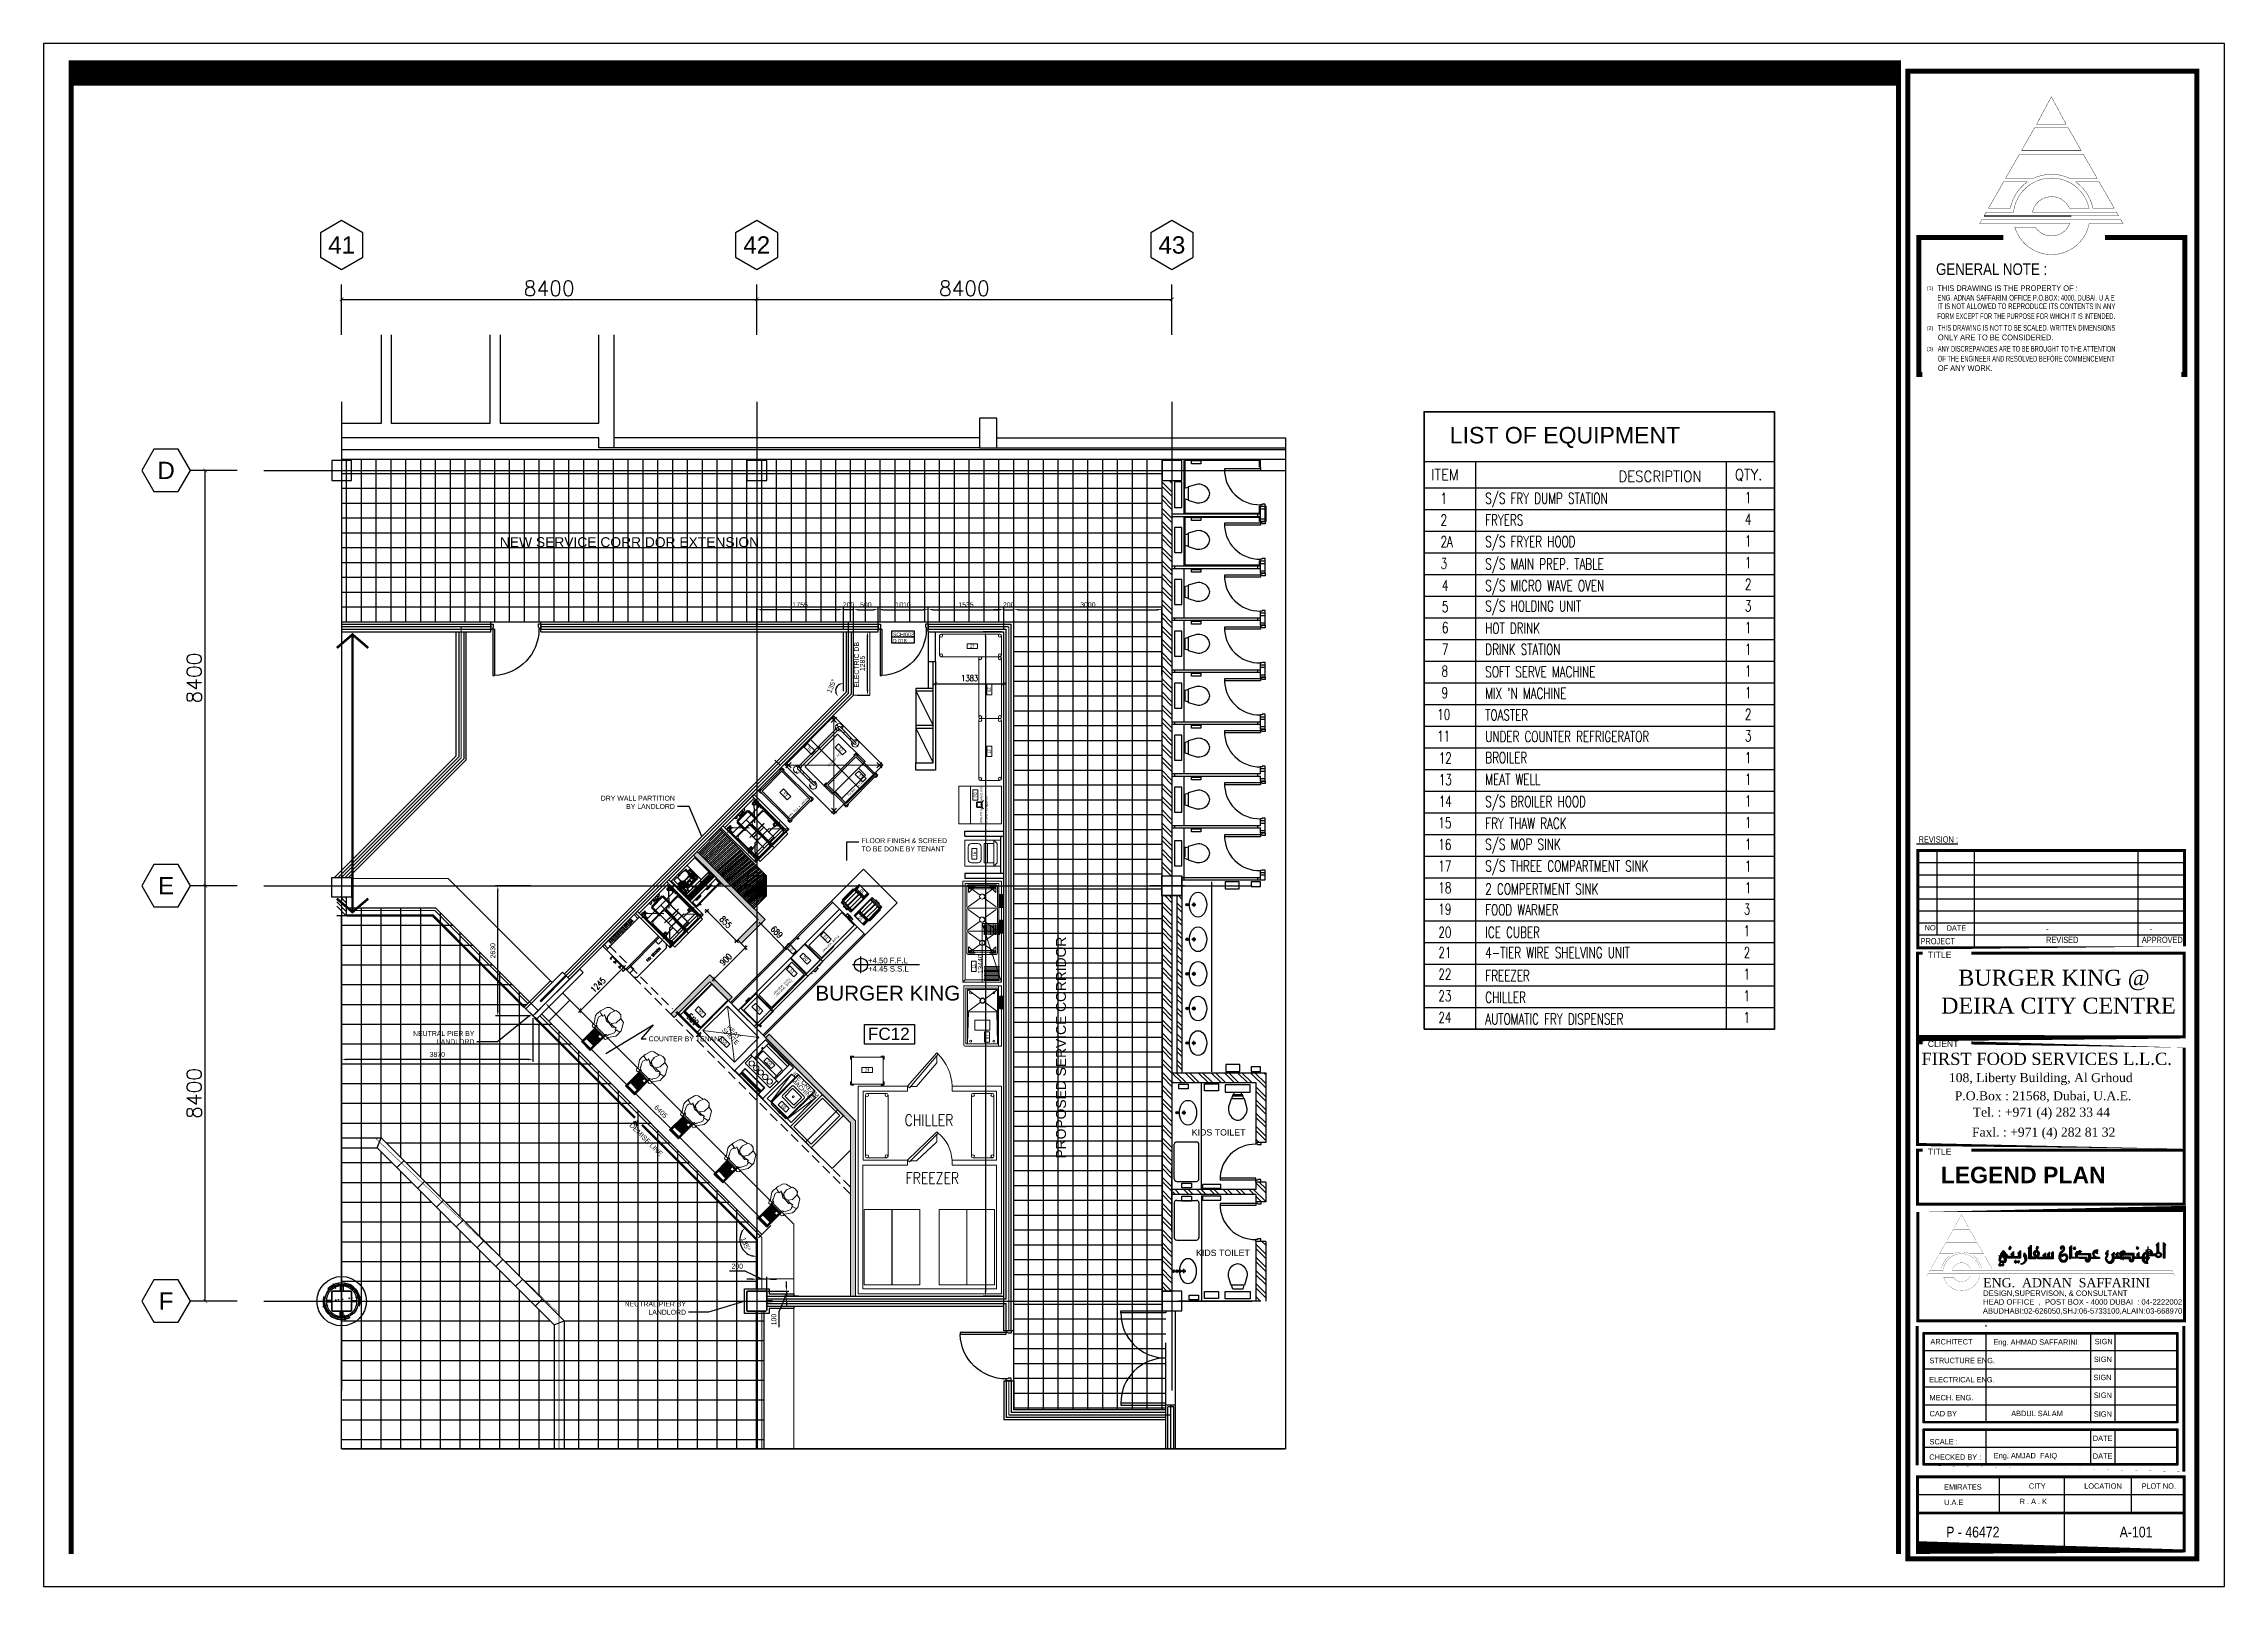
# Model space of a CAD drawing. Header units: millimetres. Extents: x 396580293 to 396624419, y 2853145456 to 2853176656.
import ezdxf
from ezdxf.enums import TextEntityAlignment as Align

# ---------------------------------------------------------------- set-up
doc = ezdxf.new("R2010")
doc.units = ezdxf.units.MM
doc.header["$LTSCALE"] = 800
doc.header["$MEASUREMENT"] = 0
for name, pattern in [('1039-A-SB-01_GROUND FLOOR PLAN$0$DIVIDE', [1.25, 0.5, -0.25, 0, -0.25, 0, -0.25]), ('CENTER', [2, 1.25, -0.25, 0.25, -0.25]), ('DASHDOT', [1, 0.5, -0.25, 0, -0.25]), ('DOT2', [3.174999999999999, 0, -3.174999999999999]), ('Equipment plan$0$HIDDEN', [0.375, 0.25, -0.125]), ('Equipment plan$0$MITTE', [2, 1.25, -0.25, 0.25, -0.25]), ('First Floor$0$DASHED2', [0.375, 0.25, -0.125]), ('Grid$0$CENTER', [2, 1.25, -0.25, 0.25, -0.25]), ('HIDDEN', [0.375, 0.25, -0.125]), ('ProposedDASHED2', [0.375, 0.25, -0.125]), ('STRICHPUNKT', [1, 0.5, -0.25, 0, -0.25])]:
    doc.linetypes.add(name, pattern=pattern)
for name, color, linetype in [('01-C-PL$0$axis-dimension', 7, 'Continuous'), ('100 Grid', 9, 'CENTER'), ('_Shop Info', 3, 'Continuous'), ('A-2000-SF-LVL', 6, 'Continuous'), ('A-Block Work', 3, 'Continuous'), ('A-Column', 2, 'Continuous'), ('A-Column Cladding', 9, 'Continuous'), ('A-Dim 100', 9, 'Continuous'), ('A-DIM MEA', 7, 'Continuous'), ('A-Doors', 5, 'Continuous'), ('A-Flooring Tiles', 252, 'Continuous'), ('A-Hatch Block Work', 9, 'Continuous'), ('A-HATCH GYPSUM', 9, 'Continuous'), ('A-PARTITION', 6, 'Continuous'), ('A-STEEL COLUMN', 4, 'Continuous'), ('A-Tenant Counter', 7, 'Continuous'), ('A-Text 100', 3, 'Continuous'), ('A-Toilet Fixtures', 9, 'Continuous'), ('A-XREF', 7, 'Continuous'), ('BK FAB', 130, 'Continuous'), ('BLOCK', 3, 'Continuous'), ('BORDER', 183, 'Continuous'), ('COLUMN', 2, 'Continuous'), ('Column Structural', 2, 'Continuous'), ('DIM', 55, 'Continuous'), ('Doors', 4, 'Continuous'), ('ELE', 2, 'Continuous'), ('EXISTING SOLID', 7, 'Continuous'), ('Expansion Joints', 1, 'Continuous'), ('FIRELINE', 6, 'Continuous'), ('FIXTURES', 4, 'Continuous'), ('FLOORING', 61, 'Continuous'), ('FlooringBorder', 252, 'Continuous'), ('FURN', 8, 'Continuous'), ('Grid$0$A-Grid Dim', 1, 'Continuous'), ('Grid$0$A-Grid lines', 9, 'Grid$0$CENTER'), ('Grid$0$A-Grid Tag', 7, 'Continuous'), ('KPLAN-FAB', 4, 'Continuous'), ('OLDTILE BORDER', 7, 'Continuous'), ('Proposed First Floor$0$COLUMN', 2, 'Continuous'), ('Proposedwalltiles', 11, 'ProposedDASHED2'), ('S-COL HATCH CONT2', 10, 'Continuous'), ('SCHD', 4, 'Continuous'), ('SF-PLAN$0$SF-PLAN$0$150 WALL', 4, 'Continuous'), ('SF-PLAN$0$SF-PLAN$0$150 WALL HATCH', 81, 'Continuous'), ('SF-TEXT$0$SF-Text$0$A-SYMB-MISC', 4, 'Continuous'), ('SHOPFRONT', 2, 'Continuous'), ('TEXT', 3, 'Continuous'), ('TF-SLAB OPENING (+16.50)$0$TF-SLAB OPENING X LINE', 8, 'HIDDEN'), ('TILL', 2, 'Continuous'), ('Walls', 3, 'Continuous'), ('WALLTILES', 11, 'Continuous')]:
    doc.layers.add(name, color=color, linetype=linetype)
for name, color, linetype, lineweight in [('08_A-DOOR_Pen_No__20', 1, 'Continuous', 0), ('17_A-FIXT_KIT_Pen_No__101', 8, 'Continuous', 13), ('17_A-FIXT_KIT_Pen_No__20', 1, 'Continuous', 0), ('17_A-FIXT_KIT_Pen_No__40', 4, 'Continuous', 35), ('17_A-FIXT_KIT_Pen_No__6', 5, 'Continuous', 35), ('19_A-FURN_Pen_No__20', 1, 'Continuous', 0), ('260G', 2, 'Continuous', 25), ('410AB', 90, 'Continuous', 25), ('410P', 4, 'Continuous', 13), ('45_A-WALL_CLAD_Pen_No__100', 2, 'Continuous', 13), ('610', 4, 'STRICHPUNKT', 25), ('A-Demise Line', 4, 'First Floor$0$DASHED2', 50), ('D-DIM_MAJ_Pen_No__38', 30, 'Continuous', 35), ('Equipment plan$0$410BA_Pen_No__6', 5, 'Continuous', 35), ('Equipment plan$0$410W_Pen_No__6', 5, 'Continuous', 35), ('None', 251, 'Continuous', 5)]:
    doc.layers.add(name, color=color, linetype=linetype, lineweight=lineweight)
doc.layers.add('BK TEXT', color=6, linetype='Continuous', plot=False)
doc.layers.add('L-PLINE', color=6, linetype='HIDDEN', plot=False)
doc.styles.add('01-C-PL$0$Dim', font='simplex.shx', dxfattribs={"width": 0.8})
doc.styles.add('AIRAL', font='arial.ttf')
doc.styles.add('ARIAL', font='arial.ttf')
doc.styles.add('DIM', font='romans.shx', dxfattribs={"width": 0.8})
doc.styles.add('DS', font='arial.ttf', dxfattribs={"height": 20})
doc.styles.add('First Floor$0$A-TXT Arial', font='arial.ttf')
doc.styles.add('GENERATED_STYLE_2', font='')
doc.styles.add('GENERATED_STYLE_4', font='isocp.shx')
doc.styles.add('GF-Structural$0$ROMANS', font='romans', dxfattribs={"width": 0.9})
doc.styles.add('Grid$0$Grid dim', font='romans.shx')
doc.styles.add('Grid$0$Grid Tags', font='arial.ttf')
doc.styles.add('h2', font='swissc.ttf')
doc.styles.add('ISO8', font='isocp.shx')
doc.styles.add('ITALICT', font='times.ttf', dxfattribs={"height": 7})
doc.styles.add('RomanS', font='romans.shx', dxfattribs={"width": 0.8})
doc.styles.add('SF-TEXT$0$SF-Text$0$E006_AFSF$0$ROMANS-TITLE', font='ROMANS.shx', dxfattribs={"width": 0.8})
doc.styles.add('SIMP', font='stylu.ttf', dxfattribs={"height": 12})
doc.styles.get("Standard").update_dxf_attribs({"font": 'times.ttf'})
doc.styles.add('style1', font='times.ttf', dxfattribs={"height": 100})
doc.styles.add('TIMENEWROMAN', font='times.ttf')
doc.styles.add('ZHEN', font='arialbd.ttf', dxfattribs={"height": 100})
doc.styles.get('GENERATED_STYLE_2').set_extended_font_data('Arial Unicode MS Arabic')
doc.dimstyles.new('123', dxfattribs={"dimscale": 0.5, "dimtxt": 250, "dimasz": 150, "dimexe": 100, "dimexo": 100, "dimgap": 100, "dimtad": 1, "dimdec": 0, "dimrnd": 1, "dimzin": 0, "dimdsep": 46, "dimtxsty": '01-C-PL$0$Dim', "dimblk": '01-C-PL$0$_ArchTick', "dimcen": 10, "dimdle": 100, "dimclrd": 63, "dimclre": 63, "dimclrt": 72, "dimadec": 0, "dimazin": 0, "dimtfac": 1, "dimtdec": 0, "dimtix": 1, "dimtmove": 2, "dimatfit": 3, "dimldrblk": '01-C-PL$0$_Dot', "dimfxl": 1, "dimtolj": 1, "dimtzin": 0, "dimarcsym": 0})
doc.dimstyles.new('dim-50', dxfattribs={"dimscale": 50, "dimtxt": 2, "dimasz": 2, "dimexe": 1, "dimexo": 1, "dimgap": 1, "dimtad": 1, "dimdec": 0, "dimrnd": 5, "dimdsep": 46, "dimtxsty": 'ARIAL', "dimcen": 1, "dimdle": 1, "dimclrd": 1, "dimclre": 1, "dimclrt": 3, "dimadec": 0, "dimazin": 0, "dimtfac": 0.1, "dimtdec": 0, "dimtix": 1, "dimtmove": 1, "dimatfit": 3, "dimfxl": 1, "dimtvp": 1.5, "dimfrac": 2, "dimtolj": 1, "dimtzin": 0, "dimarcsym": 0})
doc.dimstyles.new('Grid$0$Grid dim 200', dxfattribs={"dimscale": 1.5, "dimtxt": 200, "dimasz": 50, "dimexe": 200, "dimexo": 50, "dimgap": 50, "dimtad": 1, "dimdec": 0, "dimzin": 0, "dimdsep": 46, "dimtxsty": 'Grid$0$Grid dim', "dimblk": 'Grid$0$_ArchTick', "dimcen": 1, "dimclrd": 256, "dimclre": 256, "dimclrt": 3, "dimadec": 0, "dimazin": 0, "dimtfac": 1, "dimtdec": 0, "dimtmove": 0, "dimatfit": 3, "dimldrblk": 'Grid$0$_ArchTick', "dimfxl": 1, "dimtolj": 1, "dimtzin": 0, "dimarcsym": 0})
pattern_1 = [(135.0000000074119, (396577922.5536424, 2853135424.946372), (-132.5825214553263, -132.582521489629), []), (135.0000000074119, (396577922.5536429, 2853135513.334719), (-132.5825214553263, -132.582521489629), [])]
pattern_2 = [(135.0000000074119, (396283116.6585733, 2853088444.080547), (-132.5825214553263, -132.582521489629), []), (135.0000000074119, (396283116.6585733, 2853088532.468894), (-132.5825214553263, -132.582521489629), [])]

msp = doc.modelspace()

# ---------------------------------------------------------------- texts
at = {"layer": '17_A-FIXT_KIT_Pen_No__20', "linetype": 'Continuous', "attachment_point": 7, "style": 'GENERATED_STYLE_4'}
for s, insert, char_height, rotation in [('{Broiler 952}', (396596177.7710227, 2853162026.894604), 50.00022363045275, 45.02629497834171), ('{Freezer + Fry Rack}', (396595781.2272432, 2853161471.16837), 48.00021468523463, 225.00000003168427), ('{Foster LC125}', (396596586.9312109, 2853161432.758679), 48.00021468523463, 45.02629497834171), ('{Food Warmer}', (396596362.4249909, 2853158622.581547), 50, 224.99686952779808), ('{Food Warmer}', (396595371.4400598, 2853157769.604225), 50, 224.99686952779808), ('{Food Warmer}', (396595416.8765194, 2853157729.181951), 50, 224.99686952779808)]:
    msp.add_mtext(s, dxfattribs=dict(at, insert=insert, char_height=char_height, rotation=rotation))
at = {"layer": '17_A-FIXT_KIT_Pen_No__20', "linetype": 'Continuous', "char_height": 89.30576618394086, "width": 48774.90552828339, "attachment_point": 2, "rotation": 314.99686950138687, "style": 'GENERATED_STYLE_2'}
for s, insert, line_spacing_factor in [('{HEAT\\P SHUTE}', (396594288.97797, 2853156700.326419), 0.7422304013478297), ('{ICE CREAM\\P MACHINE}', (396595746.5638856, 2853155631.493809), 0.7315483316968809)]:
    msp.add_mtext(s, dxfattribs=dict(at, insert=insert, line_spacing_factor=line_spacing_factor))
at = {"layer": '_Shop Info', "char_height": 127.5, "attachment_point": 2}
for insert in [(396604067.9837819, 2853154700.999971), (396604155.3460108, 2853152265.32892)]:
    msp.add_mtext('{\\fArial|b0|i0|c0|p34;KIDS TOILET}', dxfattribs=dict(at, insert=insert))
at = {"layer": 'A-Text 100', "insert": (396592148.3127676, 2853166674.211959), "char_height": 200, "attachment_point": 2}
msp.add_mtext('{\\fArial|b0|i0|c0|p34;NEW SERVICE CORRIDOR EXTENSION}', dxfattribs=at)
at = {"layer": 'A-Text 100', "insert": (396600778.6266118, 2853156351.549329), "char_height": 200, "attachment_point": 2, "rotation": 90.00000000741198}
msp.add_mtext('{\\fArial|b0|i0|c0|p34;PROPOSED SERVICE CORRIDOR}', dxfattribs=at)
at = {"layer": 'BORDER', "style": 'SIMP', "width": 0.9}
for s, height, p in [('(1)', 77.10324613044038, (396618399.2236966, 2853171674.339872)), ('THIS DRAWING IS THE PROPERTY OF :', 114.9188636320273, (396618611.3478879, 2853171652.631845)), ('(2)', 77.10324613044038, (396618399.223696, 2853170865.819929)), ('ONLY ARE TO BE CONSIDERED.', 114.9188636320273, (396618620.9857929, 2853170658.331567)), ('(3)', 77.10324613044038, (396618399.2236966, 2853170445.772794)), ('OF ANY WORK.', 114.9188636320273, (396618620.9857929, 2853170034.849202))]:
    msp.add_text(s, height=height, dxfattribs=at).set_placement(p)
at = {"layer": 'BORDER', "style": 'SIMP', "width": 0.7398240224810526}
msp.add_text('FORM EXCEPT FOR THE PURPOSE FOR WHICH IT IS INTENDED.', height=114.9188636320273, dxfattribs=at).set_placement((396618611.3478879, 2853171087.713265), (396622207.0105274, 2853171087.713265), align=Align.FIT)
at = {"layer": 'BORDER', "style": 'SIMP'}
for s, rotation, width, p, p2 in [('ENG. ADNAN SAFFARINI OFFICE P.O.BOX: 4000, DUBAI. U.A.E', 7.6141713e-09, 0.7338189239242552, (396618611.3478866, 2853171460.171473), (396622199.4936794, 2853171460.171474)), ('IT IS NOT ALLOWED TO REPRODUCE ITS CONTENTS IN ANY', 2.27472071e-08, 0.7869349895075362, (396618611.3478866, 2853171287.687586), (396622214.5273754, 2853171287.687587)), ('THIS DRAWING IS NOT TO BE SCALED. WRITTEN DIMENSIONS', 7.6027384e-09, 0.7499150513579281, (396618620.9857935, 2853170850.791848), (396622214.5273743, 2853170850.791849)), ('ANY DISCREPANCIES ARE TO BE BROUGHT TO THE ATTENTION', 7.6027384e-09, 0.738582171825355, (396618620.9857935, 2853170427.283806), (396622214.5273743, 2853170427.283806)), ('OF THE ENGINEER AND RESOLVED BEFORE COMMENCEMENT', 1.52693567e-08, 0.7521920622258081, (396618620.9857935, 2853170227.309483), (396622199.4936812, 2853170227.309484))]:
    msp.add_text(s, height=114.9188636320273, rotation=rotation, dxfattribs=dict(at, width=width)).set_placement(p, p2, align=Align.FIT)
at = {"layer": 'BORDER'}
for s, height, style, p in [('%%u REVISION :', 124.9464534171037, 'h2', (396618190.9774317, 2853160498.782509)), ('NO.', 108.6490899279162, 'h2', (396618354.7940813, 2853158721.818349)), ('DATE ', 108.6490899279162, 'h2', (396618798.285579, 2853158714.669769)), ('PROJECT ', 124.9464534171037, 'h2', (396618272.4751732, 2853158441.432383)), ('-', 108.6490899279162, 'h2', (396620811.7483069, 2853158693.809049)), ('REVISED', 124.9464534171037, 'h2', (396620811.7483063, 2853158468.220953)), ('APPROVED', 124.9464534171037, 'h2', (396622749.5702669, 2853158468.220953)), ('-', 108.6490899279162, 'h2', (396622908.2520953, 2853158693.809049)), ('TITLE ', 124.9464534171735, 'DS', (396618421.3738412, 2853158165.163408)), ('FIRST FOOD SERVICES L.L.C.', 247.4778703120259, 'style1', (396618289.6089232, 2853156000.651372)), ('CLIENT ', 124.9464534171735, 'DS', (396618417.9533682, 2853156365.643233)), ('108, Liberty Building, Al Grhoud', 182.352114966756, 'style1', (396618845.7000204, 2853155653.191246)), ('P.O.Box : 21568, Dubai, U.A.E.', 182.352114966756, 'style1', (396618964.0428627, 2853155285.895731)), ('Tel. : +971 (4) 282 33 44', 182.352114966756, 'style1', (396619326.8750359, 2853154955.566225)), ('Faxl. : +971 (4) 282 81 32', 182.352114966756, 'style1', (396619311.9485322, 2853154551.678005)), ('TITLE ', 124.9464534171735, 'DS', (396618421.3738425, 2853154183.896416)), ('ARCHITECT', 108.649089927977, 'h2', (396618470.6683703, 2853150348.188194)), ('Eng. AHMAD SAFFARINI', 108.6490899279162, 'h2', (396619745.6427064, 2853150341.70472)), ('SIGN', 108.649089927977, 'h2', (396621795.6153845, 2853150352.138549)), ('STRUCTURE ENG.', 108.649089927977, 'h2', (396618452.5488548, 2853149968.837934)), ('SIGN', 108.649089927977, 'h2', (396621778.0884548, 2853149993.326011)), ('ELECTRICAL ENG.', 108.649089927977, 'h2', (396618445.5064395, 2853149581.121303)), ('SIGN', 108.649089927977, 'h2', (396621771.2763578, 2853149626.420656)), ('MECH. ENG.', 108.649089927977, 'h2', (396618453.1850436, 2853149218.357867)), ('SIGN', 108.649089927977, 'h2', (396621778.7038372, 2853149267.389774)), ('CAD BY', 108.649089927977, 'h2', (396618453.5721602, 2853148894.340949)), ('ABDUL SALAM', 108.6490899279162, 'h2', (396620106.6861436, 2853148898.564935)), ('SIGN', 108.649089927977, 'h2', (396621779.0782938, 2853148885.380069)), ('SCALE :', 108.649089927977, 'h2', (396618453.5721602, 2853148326.280875)), ('DATE ', 108.649089927977, 'h2', (396621757.2074286, 2853148396.356207)), ('CHECKED BY :', 108.649089927977, 'h2', (396618448.3607865, 2853148016.370427)), ('Eng. AMJAD  FAIQ', 108.6490899279162, 'h2', (396619752.1271131, 2853148045.613496)), ('DATE ', 108.649089927977, 'h2', (396621757.2074299, 2853148036.669646)), ('EMIRATES', 108.4874503675385, 'h2', (396618748.5242114, 2853147411.650605)), ('CITY', 108.4874503675385, 'h2', (396620464.5149069, 2853147429.84623)), ('LOCATION', 108.4874503675385, 'h2', (396621583.2724526, 2853147429.846231)), ('PLOT NO.', 108.4874503675385, 'h2', (396622744.4154829, 2853147429.846231)), ('U.A.E', 108.4874503675385, 'h2', (396618748.5242114, 2853147100.133116)), ('R . A . K', 108.4874503675385, 'h2', (396620276.3504072, 2853147118.328742)), ('P - 46472', 216.9749007350771, 'h2', (396618790.3341658, 2853146445.418647)), ('A-101', 216.9749007350771, 'h2', (396622300.3841808, 2853146445.418648))]:
    msp.add_text(s, height=height, dxfattribs=dict(at, style=style)).set_placement(p)
at = {"layer": 'BORDER', "style": 'ITALICT', "oblique": 359.9999949025279, "width": 0.9999998878717107}
for s, p in [('BURGER KING @', (396619035.7453915, 2853157603.986168)), ('DEIRA CITY CENTRE', (396618688.1212791, 2853157040.4211))]:
    msp.add_text(s, height=321.5013617754547, dxfattribs=at).set_placement(p)
at = {"layer": 'BORDER', "linetype": 'Continuous', "ltscale": 0.5}
for s, height, style, p in [('ENG.  ADNAN  SAFFARINI', 184.9661547913727, 'TIMENEWROMAN', (396619540.2203465, 2853151504.15475)), ('DESIGN,SUPERVISON, & CONSULTANT', 110.3505922228901, 'DS', (396619538.1714302, 2853151328.927211)), (' ABUDHABI:02-626050,SHJ:06-5733100,ALAIN:03-668970', 110.3505922228901, 'DS', (396619488.7709114, 2853150971.196586)), ('HEAD OFFICE  ,  POST BOX - 4000 DUBAI  : 04-2222002', 110.3505922228901, 'DS', (396619538.0425244, 2853151152.933024))]:
    msp.add_text(s, height=height, dxfattribs=dict(at, style=style)).set_placement(p)
at = {"layer": 'BORDER', "insert": (396618584.9993681, 2853172212.030332), "char_height": 233.8317370189072, "width": 2429.620300725478, "attachment_point": 1, "style": 'DS'}
msp.add_mtext('{\\fSwis721 BlkCn BT|b0|i0|c0|p42;GENERAL NOTE :}', dxfattribs=at)
at = {"layer": 'DIM', "color": 3, "insert": (396596792.3701269, 2853164554.480932), "char_height": 100, "width": 1500, "attachment_point": 9, "rotation": 90.00000000741198, "style": 'ARIAL'}
msp.add_mtext('\\A1;ELECTRIC DB', dxfattribs=at)
at = {"layer": 'DIM', "color": 3, "char_height": 100, "width": 1500, "style": 'ARIAL'}
for s, insert, attachment_point in [('\\A1;DRY WALL PARTITION BY LANDLORD', (396593065.7119051, 2853161177.170531), 9), ('\\A1;NEUTRAL PIER BY LANDLORD', (396589010.3430592, 2853156419.010229), 9), ('\\A1;COUNTER BY TENANT', (396592534.4785409, 2853156579.399482), 1), ('\\A1;NEUTRAL PIER BY LANDLORD', (396593291.6637164, 2853150948.812752), 9)]:
    msp.add_mtext(s, dxfattribs=dict(at, insert=insert, attachment_point=attachment_point))
at = {"layer": 'DIM', "color": 3, "insert": (396596840.4446631, 2853160586.988692), "char_height": 100, "attachment_point": 1, "style": 'ARIAL'}
msp.add_mtext('FLOOR FINISH & SCREED \\PTO BE DONE BY TENANT', dxfattribs=at)
at = {"layer": 'ELE', "color": 7, "style": 'ZHEN'}
msp.add_text('LEGEND PLAN', height=333.4879273646429, dxfattribs=at).set_placement((396618678.372068, 2853153609.315228))
at = {"layer": 'SCHD', "color": 4}
for s, height, style, width, p in [('LIST OF EQUIPMENT', 333.4263810728532, 'ARIAL', 1.000999999999999, (396608745.2610704, 2853168570.391681)), ('ITEM ', 219.0332845935174, 'RomanS', 0.9, (396608365.7963425, 2853167829.343354)), ('DESCRIPTION', 219.0332845935174, 'RomanS', 0.9, (396612159.9054948, 2853167795.19141)), ('QTY.', 219.0332845935174, 'RomanS', 0.9, (396614512.5947114, 2853167829.343354)), ('1', 219.0332845935174, 'RomanS', 0.7, (396608557.5829736, 2853167350.284391)), ('S/S FRY DUMP STATION', 219.0332845935174, 'RomanS', 0.7, (396609462.8739954, 2853167352.009182)), ('1', 219.0332845935174, 'RomanS', 0.7, (396614718.710375, 2853167364.031906)), ('2', 219.0332845935174, 'RomanS', 0.7, (396608557.5829736, 2853166912.217821)), ('FRYERS', 219.0332845935174, 'RomanS', 0.7, (396609462.8739954, 2853166913.942613)), ('4', 219.0332845935174, 'RomanS', 0.7, (396614718.710374, 2853166925.965336)), ('2A', 219.0332845935174, 'RomanS', 0.7, (396608557.5829741, 2853166474.151252)), ('S/S FRYER HOOD', 219.0332845935174, 'RomanS', 0.7, (396609462.8739964, 2853166475.876044)), ('1', 219.0332845935174, 'RomanS', 0.7, (396614718.710374, 2853166487.898767)), ('3', 219.0332845935174, 'RomanS', 0.7, (396608557.5829741, 2853166033.798228)), ('S/S MAIN PREP. TABLE', 219.0332845935174, 'RomanS', 0.7, (396609465.1345493, 2853166021.119699)), ('1', 219.0332845935174, 'RomanS', 0.7, (396614718.710375, 2853166049.832199)), ('4', 219.0332845935174, 'RomanS', 0.7, (396608588.5946451, 2853165587.80436)), ('S/S MICRO WAVE OVEN', 219.0332845935174, 'RomanS', 0.7, (396609465.1345488, 2853165583.053714)), ('S/S HOLDING UNIT', 219.0332845935174, 'RomanS', 0.7, (396609465.1345498, 2853165171.585771)), ('2', 219.0332845935174, 'RomanS', 0.7, (396614718.710375, 2853165611.765629)), ('5', 219.0332845935174, 'RomanS', 0.7, (396608588.5946451, 2853165158.130817)), ('3', 219.0332845935174, 'RomanS', 0.7, (396614718.710375, 2853165173.69906)), ('6', 219.0332845935174, 'RomanS', 0.7, (396608588.5946447, 2853164735.087347)), ('HOT DRINK', 219.0332845935174, 'RomanS', 0.7, (396609462.8739964, 2853164723.609767)), ('1', 219.0332845935174, 'RomanS', 0.7, (396614718.710374, 2853164735.632491)), ('7', 219.0332845935174, 'RomanS', 0.7, (396608588.5946447, 2853164297.020777)), ('DRINK STATION', 219.0332845935174, 'RomanS', 0.7, (396609465.1345498, 2853164295.452633)), ('1', 219.0332845935174, 'RomanS', 0.7, (396614718.710375, 2853164297.565922)), ('8', 219.0332845935174, 'RomanS', 0.7, (396608577.5604001, 2853163854.590835)), ('SOFT SERVE MACHINE', 219.0332845935174, 'RomanS', 0.7, (396609465.1345502, 2853163842.362598)), ('1', 219.0332845935174, 'RomanS', 0.7, (396614718.710375, 2853163859.499352)), ('9', 219.0332845935174, 'RomanS', 0.7, (396608577.5603997, 2853163416.524266)), ("MIX 'N MACHINE", 219.0332845935174, 'RomanS', 0.7, (396609462.8739964, 2853163407.3664)), ('1', 219.0332845935174, 'RomanS', 0.7, (396614718.7103755, 2853163421.432783)), ('10', 219.0332845935174, 'RomanS', 0.7, (396608491.812153, 2853162978.457696)), ('TOASTER', 219.0332845935174, 'RomanS', 0.7, (396609462.8739964, 2853162969.29983)), ('2', 219.0332845935174, 'RomanS', 0.7, (396614718.710375, 2853162983.366214)), ('11', 219.0332845935174, 'RomanS', 0.7, (396608491.812153, 2853162540.391127)), ('UNDER COUNTER REFRIGERATOR', 219.0332845935174, 'RomanS', 0.7, (396609462.8739964, 2853162533.276921)), ('3', 219.0332845935174, 'RomanS', 0.7, (396614718.710375, 2853162545.299645)), ('12', 219.0332845935174, 'RomanS', 0.7, (396608522.8238245, 2853162097.952291)), ('BROILER', 219.0332845935174, 'RomanS', 0.7, (396609465.1345502, 2853162105.119788)), ('1', 219.0332845935174, 'RomanS', 0.7, (396614718.7103745, 2853162105.189415)), ('13', 219.0332845935174, 'RomanS', 0.7, (396608522.823824, 2853161659.885721)), ('S/S BROILER HOOD', 219.0332845935174, 'RomanS', 0.7, (396609462.8739964, 2853161217.033553)), ('MEAT WELL', 219.0332845935174, 'RomanS', 0.7, (396609465.1345498, 2853161667.053218)), ('1', 219.0332845935174, 'RomanS', 0.7, (396614718.7103755, 2853161669.166507)), ('1', 219.0332845935174, 'RomanS', 0.7, (396614718.710375, 2853161231.099937)), ('15', 219.0332845935174, 'RomanS', 0.7, (396608515.2813259, 2853160787.767352)), ('14', 219.0332845935174, 'RomanS', 0.7, (396608522.8238245, 2853161221.819152)), ('1', 219.0332845935174, 'RomanS', 0.7, (396614718.710375, 2853160793.033368)), ('16', 219.0332845935174, 'RomanS', 0.7, (396608515.2813259, 2853160349.700783)), ('S/S MOP SINK', 219.0332845935174, 'RomanS', 0.7, (396609465.1345502, 2853160352.85351)), ('FRY THAW RACK', 219.0332845935174, 'RomanS', 0.7, (396609465.1345502, 2853160779.21231)), ('1', 219.0332845935174, 'RomanS', 0.7, (396614718.7103759, 2853160354.966799)), ('17', 219.0332845935174, 'RomanS', 0.7, (396608515.2813259, 2853159911.634214)), ('S/S THREE COMPARTMENT SINK', 219.0332845935174, 'RomanS', 0.7, (396609465.1345498, 2853159914.786941)), ('1', 219.0332845935174, 'RomanS', 0.7, (396614718.7103764, 2853159911.634215)), ('18', 219.0332845935174, 'RomanS', 0.7, (396608515.281325, 2853159473.567644)), ('1', 219.0332845935174, 'RomanS', 0.7, (396614718.7103745, 2853159473.567645)), ('19', 219.0332845935174, 'RomanS', 0.7, (396608515.2813255, 2853159040.767091)), ('2 COMPERTMENT SINK', 219.0332845935174, 'RomanS', 0.7, (396609465.1345502, 2853159449.258734)), ('FOOD WARMER', 219.0332845935174, 'RomanS', 0.7, (396609462.8739973, 2853159028.744368)), ('3', 219.0332845935174, 'RomanS', 0.7, (396614693.228417, 2853159040.767091)), ('1', 219.0332845935174, 'RomanS', 0.7, (396614693.2284161, 2853158602.700522)), ('20', 219.0332845935174, 'RomanS', 0.7, (396608515.281325, 2853158575.238883)), ('21', 219.0332845935174, 'RomanS', 0.7, (396608515.2813259, 2853158164.633952)), ('4-TIER WIRE SHELVING UNIT', 219.0332845935174, 'RomanS', 0.7, (396609465.1345502, 2853158162.520664)), ('ICE CUBER', 219.0332845935174, 'RomanS', 0.7, (396609465.1345502, 2853158573.125595)), ('2', 219.0332845935174, 'RomanS', 0.7, (396614693.228417, 2853158164.633953)), ('22', 219.0332845935174, 'RomanS', 0.7, (396608515.2813259, 2853157726.567383)), ('1', 219.0332845935174, 'RomanS', 0.7, (396614693.228417, 2853157726.567384)), ('23', 219.0332845935174, 'RomanS', 0.7, (396608515.2813255, 2853157288.500814)), ('CHILLER', 219.0332845935174, 'RomanS', 0.7, (396609465.1345507, 2853157258.925888)), ('FREEZER', 219.0332845935174, 'RomanS', 0.7, (396609465.1345502, 2853157696.992457)), ('1', 219.0332845935174, 'RomanS', 0.7, (396614693.228417, 2853157288.500815)), ('24', 219.0332845935174, 'RomanS', 0.7, (396608515.2813264, 2853156850.434244)), ('AUTOMATIC FRY DISPENSER', 219.0332845935174, 'RomanS', 0.7, (396609465.1345502, 2853156820.859319)), ('1', 219.0332845935174, 'RomanS', 0.7, (396614693.228417, 2853156850.434245))]:
    msp.add_text(s, height=height, dxfattribs=dict(at, style=style, width=width)).set_placement(p)
at = {"layer": 'SF-TEXT$0$SF-Text$0$A-SYMB-MISC', "color": 2, "lineweight": 0, "style": 'SF-TEXT$0$SF-Text$0$E006_AFSF$0$ROMANS-TITLE', "text_generation_flag": 6, "width": 0.8000000713142034}
for s, p in [('CHILLER', (396598208.0568867, 2853154770.445545)), ('FREEZER', (396598275.9188503, 2853153598.350378))]:
    msp.add_text(s, height=229.9999999999917, rotation=180.0000546415134, dxfattribs=at).set_placement(p, align=Align.CENTER)

# ---------------------------------------------------------------- blocks, each defined once
blk = doc.blocks.new('POS_G')
at = {"layer": '410P'}
blk.add_lwpolyline([(-106.06601721, -49.49747469800001), (-106.06601721, 49.49747469800001), (106.06601721, 49.49747469800001), (106.06601721, -49.49747469800001)], close=True, dxfattribs=at)
at = {"layer": '410P', "color": 3, "style": 'ISO8'}
blk.add_attdef('POS', text='', height=70.71067814000001, dxfattribs=at).set_placement((0, 0), align=Align.MIDDLE)
blk = doc.blocks.new('SHOP')
at = {"color": 7, "ltscale": 0.5}
blk.add_lwpolyline([(-1259.749426956114, -1.168227755e-07), (1259.749426956172, 1.168227755e-07), (1259.74942689779, -992.0694410777068), (-1259.749426956114, -992.0694408440613)], close=True, dxfattribs=at)
at = {"layer": 'TEXT', "style": 'ARIAL'}
for tag, height, p in [('SHOPNAME', 700, (301.208397851151, 284.6100804735615)), ('SHOPNO', 600, (-34.71669656340964, -788.7743336010316))]:
    blk.add_attdef(tag, text='', height=height, dxfattribs=at).set_placement(p, align=Align.CENTER)
blk = doc.blocks.new('LVL')
at = {"layer": 'A-2000-SF-LVL'}
for p, q in [((5267.607756137848, -2.9218499549e-06), (-749.9999990463257, 4.160101525e-07)), ((-2.384185791e-07, -749.9999976766412), (2.384185791e-07, 749.9999994623358))]:
    blk.add_line(p, q, dxfattribs=at)
blk.add_circle((-2.384185791e-07, 8.928473108e-07), 599.9999999999999, dxfattribs=at)
at = {"layer": 'A-2000-SF-LVL', "color": 3, "style": 'GF-Structural$0$ROMANS', "width": 0.9}
for p in [(631.9903788566589, 142.006127773493), (631.9903788566589, -598.4852109563653)]:
    blk.add_attdef('LVL', p, '', height=499.9999999999993, dxfattribs=at)
blk = doc.blocks.new('*D35')
at = {"layer": 'Defpoints', "color": 0, "transparency": 16777216}
for p in [(396596479.7109259, 2853164763.487658), (396596365.0799956, 2853163678.118589), (396596479.7109259, 2853163563.487659), (396596479.7109259, 2853163563.487659), (396590053.2577437, 2853157137.034474)]:
    blk.add_point(p, dxfattribs=at)
at = {"layer": 'DIM', "color": 1, "lineweight": -2, "transparency": 16777216}
blk.add_arc((396596479.7109259, 2853163563.487659), 162.1126163420246, 125.9289879321951, 189.0710120789823, dxfattribs=at)
at = {"layer": 'DIM', "color": 1, "transparency": 16777216}
for points in [[(396596379.4456835, 2853163710.611649), (396596389.7266023, 2853163678.903388), (396596479.710926, 2853163725.600275)], [(396596334.471156, 2853163545.50494), (396596304.7803221, 2853163530.353521), (396596365.0799957, 2853163448.856728)]]:
    blk.add_solid(points, dxfattribs=at)
at = {"layer": 'DIM', "color": 3, "transparency": 16777216, "insert": (396596236.5421175, 2853163664.211477), "char_height": 100, "attachment_point": 5, "rotation": 67.50000000425132, "style": 'ARIAL'}
blk.add_mtext('\\A1;135°', dxfattribs=at)
blk = doc.blocks.new('*D36')
at = {"layer": 'Defpoints', "color": 0, "transparency": 16777216}
for p in [(396596705.3909432, 2853164763.487659), (396596962.7105047, 2853164763.487659), (396596705.3909428, 2853163480.644947)]:
    blk.add_point(p, dxfattribs=at)
at = {"layer": 'DIM', "color": 1, "lineweight": -2, "transparency": 16777216}
for p, q in [((396596755.3909433, 2853164763.487659), (396597012.7105047, 2853164763.487659)), ((396596962.7105047, 2853163580.644947), (396596962.7105047, 2853164663.487659)), ((396596755.3909428, 2853163480.644947), (396597012.7105047, 2853163480.644947))]:
    blk.add_line(p, q, dxfattribs=at)
at = {"layer": 'DIM', "color": 1, "transparency": 16777216}
for points in [[(396596946.043838, 2853164663.487659), (396596979.3771714, 2853164663.487659), (396596962.7105047, 2853164763.487659)], [(396596946.043838, 2853163580.644947), (396596979.3771714, 2853163580.644947), (396596962.7105047, 2853163480.644947)]]:
    blk.add_solid(points, dxfattribs=at)
at = {"layer": 'DIM', "color": 3, "transparency": 16777216, "insert": (396596861.6532054, 2853164122.066303), "char_height": 100, "attachment_point": 5, "rotation": 90, "style": 'ARIAL'}
blk.add_mtext('\\A1;1285', dxfattribs=at)
blk = doc.blocks.new('*D37')
at = {"layer": 'Defpoints', "color": 0, "transparency": 16777216}
for p in [(396597179.7109262, 2853165208.161002), (396596679.7109267, 2853164700.453469), (396597179.7109262, 2853164763.487659)]:
    blk.add_point(p, dxfattribs=at)
at = {"layer": 'DIM', "color": 1, "lineweight": -2, "transparency": 16777216}
for p, q in [((396596679.7109267, 2853164750.453469), (396596679.7109267, 2853165258.161002)), ((396596779.7109266, 2853165208.161002), (396597079.7109262, 2853165208.161002)), ((396597179.7109262, 2853164813.487659), (396597179.7109262, 2853165258.161002))]:
    blk.add_line(p, q, dxfattribs=at)
at = {"layer": 'DIM', "color": 1, "transparency": 16777216}
for points in [[(396596779.7109266, 2853165224.827668), (396596779.7109266, 2853165191.494336), (396596679.7109267, 2853165208.161002)], [(396597079.7109262, 2853165224.827668), (396597079.7109262, 2853165191.494336), (396597179.7109262, 2853165208.161002)]]:
    blk.add_solid(points, dxfattribs=at)
at = {"layer": 'DIM', "color": 3, "transparency": 16777216, "insert": (396596929.7109264, 2853165309.218301), "char_height": 100, "attachment_point": 5, "style": 'ARIAL'}
blk.add_mtext('\\A1;500', dxfattribs=at)
blk = doc.blocks.new('*D38')
at = {"layer": 'Defpoints', "color": 0, "transparency": 16777216}
for p in [(396598189.7109267, 2853165208.161002), (396597179.7109262, 2853164763.487659), (396598189.7109267, 2853164763.48766)]:
    blk.add_point(p, dxfattribs=at)
at = {"layer": 'DIM', "color": 1, "lineweight": -2, "transparency": 16777216}
for p, q in [((396597179.7109262, 2853164813.487659), (396597179.7109262, 2853165258.161002)), ((396597279.7109262, 2853165208.161002), (396598089.7109266, 2853165208.161002)), ((396598189.7109267, 2853164813.487659), (396598189.7109267, 2853165258.161002))]:
    blk.add_line(p, q, dxfattribs=at)
at = {"layer": 'DIM', "color": 1, "transparency": 16777216}
for points in [[(396597279.7109262, 2853165224.827668), (396597279.7109262, 2853165191.494336), (396597179.7109262, 2853165208.161002)], [(396598089.7109266, 2853165224.827668), (396598089.7109266, 2853165191.494336), (396598189.7109267, 2853165208.161002)]]:
    blk.add_solid(points, dxfattribs=at)
at = {"layer": 'DIM', "color": 3, "transparency": 16777216, "insert": (396597684.7109264, 2853165309.218301), "char_height": 100, "attachment_point": 5, "style": 'ARIAL'}
blk.add_mtext('\\A1;1010', dxfattribs=at)
blk = doc.blocks.new('*D39')
at = {"layer": 'Defpoints', "color": 0, "transparency": 16777216}
for p in [(396599722.5536386, 2853165208.161002), (396598189.7109267, 2853164763.48766), (396599722.5536386, 2853164763.48766)]:
    blk.add_point(p, dxfattribs=at)
at = {"layer": 'DIM', "color": 1, "lineweight": -2, "transparency": 16777216}
for p, q in [((396598189.7109267, 2853164813.487659), (396598189.7109267, 2853165258.161002)), ((396598289.7109267, 2853165208.161002), (396599622.5536386, 2853165208.161002)), ((396599722.5536386, 2853164813.487659), (396599722.5536386, 2853165258.161002))]:
    blk.add_line(p, q, dxfattribs=at)
at = {"layer": 'DIM', "color": 1, "transparency": 16777216}
for points in [[(396598289.7109267, 2853165224.827669), (396598289.7109267, 2853165191.494336), (396598189.7109267, 2853165208.161002)], [(396599622.5536386, 2853165224.827669), (396599622.5536386, 2853165191.494336), (396599722.5536386, 2853165208.161002)]]:
    blk.add_solid(points, dxfattribs=at)
at = {"layer": 'DIM', "color": 3, "transparency": 16777216, "insert": (396598956.1322826, 2853165309.252408), "char_height": 100, "attachment_point": 5, "style": 'ARIAL'}
blk.add_mtext('\\A1;1535', dxfattribs=at)
blk = doc.blocks.new('*D40')
at = {"layer": 'Defpoints', "color": 0, "transparency": 16777216}
for p in [(396599722.5536386, 2853164763.48766), (396599350.74115, 2853151323.48766), (396599722.5612837, 2853151323.48766)]:
    blk.add_point(p, dxfattribs=at)
at = {"layer": 'DIM', "color": 1, "lineweight": -2, "transparency": 16777216}
for p, q in [((396599672.5536386, 2853164763.48766), (396599300.74115, 2853164763.48766)), ((396599350.74115, 2853164663.487659), (396599350.74115, 2853151423.487659)), ((396599672.5612837, 2853151323.48766), (396599300.74115, 2853151323.48766))]:
    blk.add_line(p, q, dxfattribs=at)
at = {"layer": 'DIM', "color": 1, "transparency": 16777216}
for points in [[(396599334.0744833, 2853164663.487659), (396599367.4078167, 2853164663.487659), (396599350.74115, 2853164763.48766)], [(396599334.0744833, 2853151423.487659), (396599367.4078167, 2853151423.487659), (396599350.74115, 2853151323.48766)]]:
    blk.add_solid(points, dxfattribs=at)
at = {"layer": 'DIM', "color": 3, "transparency": 16777216, "insert": (396599249.6497444, 2853158043.48766), "char_height": 100, "attachment_point": 5, "rotation": 90, "style": 'ARIAL'}
blk.add_mtext('\\A1;13440', dxfattribs=at)
blk = doc.blocks.new('*D41')
at = {"layer": 'Defpoints', "color": 0, "transparency": 16777216}
for p in [(396594722.3764883, 2853151668.479295), (396594722.3764883, 2853151539.928666), (396594923.6370546, 2853151323.487659)]:
    blk.add_point(p, dxfattribs=at)
at = {"layer": 'DIM', "color": 1, "lineweight": -2, "transparency": 16777216}
for p, q in [((396594490.3710095, 2853151830.136946), (396594168.0654161, 2853151830.136946)), ((396594823.0067715, 2853151668.479295), (396594490.3710095, 2853151830.136946)), ((396594622.3764883, 2853151668.479295), (396594522.3764883, 2853151668.479295)), ((396594722.3764883, 2853151589.928666), (396594722.3764883, 2853151718.479295)), ((396594923.6370546, 2853151668.479295), (396594722.3764883, 2853151668.479295)), ((396594923.6370546, 2853151668.479295), (396594722.3764883, 2853151668.479295)), ((396594923.6370546, 2853151373.487659), (396594923.6370546, 2853151718.479295)), ((396595023.6370546, 2853151668.479295), (396595123.6370546, 2853151668.479295))]:
    blk.add_line(p, q, dxfattribs=at)
at = {"layer": 'DIM', "color": 1, "transparency": 16777216}
for points in [[(396594622.3764883, 2853151685.145962), (396594622.3764883, 2853151651.812629), (396594722.3764883, 2853151668.479295)], [(396595023.6370546, 2853151685.145962), (396595023.6370546, 2853151651.812629), (396594923.6370546, 2853151668.479295)]]:
    blk.add_solid(points, dxfattribs=at)
at = {"layer": 'DIM', "color": 3, "transparency": 16777216, "insert": (396594329.2182127, 2853151931.194245), "char_height": 100, "attachment_point": 5, "style": 'ARIAL'}
blk.add_mtext('\\A1;200', dxfattribs=at)
blk = doc.blocks.new('*D42')
at = {"layer": 'Defpoints', "color": 0, "transparency": 16777216}
for p in [(396590447.7540364, 2853157248.688054), (396590194.6791003, 2853156995.613118), (396594722.3755348, 2853152467.916684)]:
    blk.add_point(p, dxfattribs=at)
at = {"layer": 'DIM', "color": 1, "lineweight": -2, "transparency": 16777216}
for p, q in [((396590230.0344393, 2853157030.968457), (396590483.1093755, 2853157284.043393)), ((396594904.7397928, 2853152791.702299), (396590518.4647145, 2853157177.977376)), ((396594757.7308739, 2853152503.272024), (396595010.80581, 2853152756.34696))]:
    blk.add_line(p, q, dxfattribs=at)
at = {"layer": 'DIM', "color": 1, "transparency": 16777216}
for points in [[(396590530.2498274, 2853157189.76249), (396590506.6796017, 2853157166.192264), (396590447.7540364, 2853157248.688054)], [(396594916.5249057, 2853152803.487411), (396594892.9546799, 2853152779.917186), (396594975.4504709, 2853152720.991621)]]:
    blk.add_solid(points, dxfattribs=at)
at = {"layer": 'DIM', "color": 3, "transparency": 16777216, "insert": (396592783.0605548, 2853155056.298139), "char_height": 100, "attachment_point": 5, "rotation": 315.00000000603416, "style": 'ARIAL'}
blk.add_mtext('\\A1;6405', dxfattribs=at)
blk = doc.blocks.new('*D43')
at = {"layer": 'Defpoints', "color": 0, "transparency": 16777216}
for p in [(396592400.3710998, 2853154789.92112), (396594379.905676, 2853152467.73858), (396594722.5536405, 2853152467.73858), (396594722.5536405, 2853152467.73858), (396594722.553641, 2853151423.487659)]:
    blk.add_point(p, dxfattribs=at)
at = {"layer": 'DIM', "color": 1, "lineweight": -2, "transparency": 16777216}
blk.add_arc((396594722.5536405, 2853152467.73858), 342.6479647457838, 151.7813894301151, 253.2186105970572, dxfattribs=at)
at = {"layer": 'DIM', "color": 1, "transparency": 16777216}
for points in [[(396594407.2507386, 2853152639.69447), (396594434.0080931, 2853152619.815962), (396594480.264941, 2853152710.027279)], [(396594626.0560754, 2853152156.171118), (396594621.1919967, 2853152123.194584), (396594722.5536407, 2853152125.090615)]]:
    blk.add_solid(points, dxfattribs=at)
at = {"layer": 'DIM', "color": 3, "transparency": 16777216, "insert": (396594499.3844797, 2853152375.298887), "char_height": 100, "attachment_point": 5, "rotation": 292.50000001602274, "style": 'ARIAL'}
blk.add_mtext('\\A1;135°', dxfattribs=at)
blk = doc.blocks.new('*D44')
at = {"layer": 'Defpoints', "color": 0, "transparency": 16777216}
for p in [(396589483.0447913, 2853159624.946373), (396590194.6790997, 2853159624.946373), (396590194.6791002, 2853156995.613119)]:
    blk.add_point(p, dxfattribs=at)
at = {"layer": 'DIM', "color": 1, "lineweight": -2, "transparency": 16777216}
for p, q in [((396590144.6790997, 2853159624.946373), (396589433.0447913, 2853159624.946373)), ((396589483.0447913, 2853157095.613119), (396589483.0447913, 2853159524.946373)), ((396590144.6791002, 2853156995.613119), (396589433.0447913, 2853156995.613119))]:
    blk.add_line(p, q, dxfattribs=at)
at = {"layer": 'DIM', "color": 1, "transparency": 16777216}
for points in [[(396589466.3781246, 2853159524.946373), (396589499.711458, 2853159524.946373), (396589483.0447913, 2853159624.946373)], [(396589466.3781246, 2853157095.613119), (396589499.711458, 2853157095.613119), (396589483.0447913, 2853156995.613119)]]:
    blk.add_solid(points, dxfattribs=at)
at = {"layer": 'DIM', "color": 3, "transparency": 16777216, "insert": (396589381.9533857, 2853158310.279746), "char_height": 100, "attachment_point": 5, "rotation": 90, "style": 'ARIAL'}
blk.add_mtext('\\A1;2630', dxfattribs=at)
blk = doc.blocks.new('*D45')
at = {"layer": 'Defpoints', "color": 0, "transparency": 16777216}
for p in [(396586322.3708812, 2853156995.609139), (396590194.6791002, 2853156995.613119), (396586322.3708812, 2853156112.089402)]:
    blk.add_point(p, dxfattribs=at)
at = {"layer": 'DIM', "color": 1, "lineweight": -2, "transparency": 16777216}
for p, q in [((396586322.3708812, 2853156945.609139), (396586322.3708812, 2853156062.089402)), ((396590194.6791002, 2853156945.613119), (396590194.6791002, 2853156062.089402)), ((396590094.6791002, 2853156112.089402), (396586422.3708812, 2853156112.089402))]:
    blk.add_line(p, q, dxfattribs=at)
at = {"layer": 'DIM', "color": 1, "transparency": 16777216}
for points in [[(396586422.3708812, 2853156128.756069), (396586422.3708812, 2853156095.422735), (396586322.3708812, 2853156112.089402)], [(396590094.6791002, 2853156128.756069), (396590094.6791002, 2853156095.422735), (396590194.6791002, 2853156112.089402)]]:
    blk.add_solid(points, dxfattribs=at)
at = {"layer": 'DIM', "color": 3, "transparency": 16777216, "insert": (396588258.5249907, 2853156213.180808), "char_height": 100, "attachment_point": 5, "style": 'ARIAL'}
blk.add_mtext('\\A1;3870', dxfattribs=at)
blk = doc.blocks.new('Demise')
h = blk.add_hatch(color=256)
h.dxf.hatch_style = 1
h.paths.add_polyline_path([(200, 346.410161513777), (0, 346.410161513777), (0, 0)])
for p, q in [((-200, 346.410161513777), (200, 346.410161513777)), ((-200, 346.410161513777), (0, 0)), ((0, 0), (200, 346.410161513777)), ((0, 346.410161513777), (0, 0))]:
    blk.add_line(p, q)
at = {"layer": 'A-Demise Line', "ltscale": 10, "style": 'First Floor$0$A-TXT Arial'}
blk.add_attdef('LEASE', (-250.6561266065182, 512.9906387561641), '', height=400, dxfattribs=at)
blk = doc.blocks.new('*D46')
at = {"layer": 'Defpoints', "color": 0, "transparency": 16777216}
for p in [(396599922.5536386, 2853165208.161002), (396599722.5536386, 2853164763.48766), (396599922.5536386, 2853164963.487659)]:
    blk.add_point(p, dxfattribs=at)
at = {"layer": 'DIM', "color": 1, "lineweight": -2, "transparency": 16777216}
for p, q in [((396599622.5536386, 2853165208.161002), (396599522.5536386, 2853165208.161002)), ((396599722.5536386, 2853164813.487659), (396599722.5536386, 2853165258.161002)), ((396599722.5536386, 2853165208.161002), (396599922.5536386, 2853165208.161002)), ((396599922.5536386, 2853165013.487659), (396599922.5536386, 2853165258.161002)), ((396600022.5536386, 2853165208.161002), (396600122.5536386, 2853165208.161002))]:
    blk.add_line(p, q, dxfattribs=at)
at = {"layer": 'DIM', "color": 1, "transparency": 16777216}
for points in [[(396599622.5536386, 2853165224.827669), (396599622.5536386, 2853165191.494336), (396599722.5536386, 2853165208.161002)], [(396600022.5536386, 2853165224.827669), (396600022.5536386, 2853165191.494336), (396599922.5536386, 2853165208.161002)]]:
    blk.add_solid(points, dxfattribs=at)
at = {"layer": 'DIM', "color": 3, "transparency": 16777216, "insert": (396599822.5536386, 2853165309.218301), "char_height": 100, "attachment_point": 5, "style": 'ARIAL'}
blk.add_mtext('\\A1;200', dxfattribs=at)
blk = doc.blocks.new('*D47')
at = {"layer": 'Defpoints', "color": 0, "transparency": 16777216}
for p in [(396602922.439037, 2853165208.161003), (396599922.5536386, 2853164963.487659), (396602922.439037, 2853163824.217017)]:
    blk.add_point(p, dxfattribs=at)
at = {"layer": 'DIM', "color": 1, "lineweight": -2, "transparency": 16777216}
for p, q in [((396599922.5536386, 2853165013.487659), (396599922.5536386, 2853165258.161002)), ((396600022.5536386, 2853165208.161003), (396602822.439037, 2853165208.161003)), ((396602922.439037, 2853163874.217017), (396602922.439037, 2853165258.161002))]:
    blk.add_line(p, q, dxfattribs=at)
at = {"layer": 'DIM', "color": 1, "transparency": 16777216}
for points in [[(396600022.5536386, 2853165224.827669), (396600022.5536386, 2853165191.494336), (396599922.5536386, 2853165208.161003)], [(396602822.439037, 2853165224.827669), (396602822.439037, 2853165191.494336), (396602922.439037, 2853165208.161003)]]:
    blk.add_solid(points, dxfattribs=at)
at = {"layer": 'DIM', "color": 3, "transparency": 16777216, "insert": (396601422.4963378, 2853165309.252408), "char_height": 100, "attachment_point": 5, "style": 'ARIAL'}
blk.add_mtext('\\A1;3000', dxfattribs=at)
blk = doc.blocks.new('*D48')
at = {"layer": 'Defpoints', "color": 0, "transparency": 16777216}
for p in [(396594761.4044782, 2853151423.487659), (396595322.7898022, 2853151323.487659), (396595616.4782683, 2853151323.487659)]:
    blk.add_point(p, dxfattribs=at)
at = {"layer": 'DIM', "color": 1, "lineweight": -2, "transparency": 16777216}
for p, q in [((396594811.4044782, 2853151423.487659), (396595372.7898022, 2853151423.487659)), ((396595322.7898022, 2853151373.487659), (396595170.0722806, 2853151007.731351)), ((396595566.4782683, 2853151323.487659), (396595272.7898022, 2853151323.487659)), ((396595322.7898022, 2853151523.487659), (396595322.7898022, 2853151623.487659)), ((396595322.7898022, 2853151423.487659), (396595322.7898022, 2853151323.487659)), ((396595322.7898022, 2853151423.487659), (396595322.7898022, 2853151323.487659)), ((396595170.0722806, 2853151007.731351), (396595170.0722806, 2853150696.544448)), ((396595322.7898022, 2853151223.487659), (396595322.7898022, 2853151123.487659))]:
    blk.add_line(p, q, dxfattribs=at)
at = {"layer": 'DIM', "color": 1, "transparency": 16777216}
for points in [[(396595306.1231355, 2853151523.487659), (396595339.4564689, 2853151523.487659), (396595322.7898022, 2853151423.487659)], [(396595306.1231355, 2853151223.487659), (396595339.4564689, 2853151223.487659), (396595322.7898022, 2853151323.487659)]]:
    blk.add_solid(points, dxfattribs=at)
at = {"layer": 'DIM', "color": 3, "transparency": 16777216, "insert": (396595069.0149813, 2853150852.1379), "char_height": 100, "attachment_point": 5, "rotation": 90, "style": 'ARIAL'}
blk.add_mtext('\\A1;100', dxfattribs=at)
blk = doc.blocks.new('*D49')
at = {"layer": 'Defpoints', "color": 0, "transparency": 16777216}
for p in [(396596479.7109262, 2853165208.161002), (396596479.7109262, 2853164763.487659), (396596679.7109267, 2853164700.453469)]:
    blk.add_point(p, dxfattribs=at)
at = {"layer": 'DIM', "color": 1, "lineweight": -2, "transparency": 16777216}
for p, q in [((396596379.7109262, 2853165208.161002), (396596279.7109262, 2853165208.161002)), ((396596479.7109262, 2853164813.487659), (396596479.7109262, 2853165258.161002)), ((396596679.7109267, 2853165208.161002), (396596479.7109262, 2853165208.161002)), ((396596679.7109267, 2853164750.453469), (396596679.7109267, 2853165258.161002)), ((396596779.7109266, 2853165208.161002), (396596879.7109267, 2853165208.161002))]:
    blk.add_line(p, q, dxfattribs=at)
at = {"layer": 'DIM', "color": 1, "transparency": 16777216}
for points in [[(396596379.7109262, 2853165224.827668), (396596379.7109262, 2853165191.494336), (396596479.7109262, 2853165208.161002)], [(396596779.7109266, 2853165224.827668), (396596779.7109266, 2853165191.494336), (396596679.7109267, 2853165208.161002)]]:
    blk.add_solid(points, dxfattribs=at)
at = {"layer": 'DIM', "color": 3, "transparency": 16777216, "insert": (396596579.7109264, 2853165309.218301), "char_height": 100, "attachment_point": 5, "style": 'ARIAL'}
blk.add_mtext('\\A1;200', dxfattribs=at)
blk = doc.blocks.new('*D50')
at = {"layer": 'Defpoints', "color": 0, "transparency": 16777216}
for p in [(396594722.3628465, 2853165208.161002), (396594722.3628465, 2853164813.487659), (396596479.7109262, 2853164763.487659)]:
    blk.add_point(p, dxfattribs=at)
at = {"layer": 'DIM', "color": 1, "lineweight": -2, "transparency": 16777216}
for p, q in [((396594722.3628465, 2853164863.487659), (396594722.3628465, 2853165258.161002)), ((396596379.7109262, 2853165208.161002), (396594822.3628465, 2853165208.161002)), ((396596479.7109262, 2853164813.487659), (396596479.7109262, 2853165258.161002))]:
    blk.add_line(p, q, dxfattribs=at)
at = {"layer": 'DIM', "color": 1, "transparency": 16777216}
for points in [[(396594822.3628465, 2853165224.827668), (396594822.3628465, 2853165191.494336), (396594722.3628465, 2853165208.161002)], [(396596379.7109262, 2853165224.827668), (396596379.7109262, 2853165191.494336), (396596479.7109262, 2853165208.161002)]]:
    blk.add_solid(points, dxfattribs=at)
at = {"layer": 'DIM', "color": 3, "transparency": 16777216, "insert": (396595601.0368863, 2853165309.218301), "char_height": 100, "attachment_point": 5, "style": 'ARIAL'}
blk.add_mtext('\\A1;1755', dxfattribs=at)
blk = doc.blocks.new('Door 1010')
at = {"color": 0}
for p, q in [((37.00000000046566, 99.99999997671694), (37.00000000046566, 1035.999999976251)), ((37.00000000046566, 1035.999999976251), (76.99999999953432, 1035.999999976251)), ((76.99999999953432, 99.99999997671694), (76.99999999953432, 1035.999999976251)), ((0, 0), (0, 99.99999997671694)), ((0, 99.99999997671694), (37.00000000046566, 99.99999997671694)), ((0, 0), (49.9999999993015, 0)), ((76.99999999953432, 99.99999997671694), (37.00000000046566, 99.99999997671694)), ((37.00000000046566, 59.99999999767169), (37.00000000046566, 99.99999997671694)), ((37.00000000046566, 59.99999999767169), (49.9999999993015, 59.99999999767169)), ((49.9999999993015, 0), (49.9999999993015, 59.99999999767169)), ((959.9999999990686, 0), (960.0000000009313, 59.99999999767169)), ((973, 59.99999999767169), (960.0000000009313, 59.99999999767169)), ((1010, 0), (959.9999999990686, 0)), ((1010, 99.99999997671694), (973, 99.99999997671694)), ((973, 59.99999999767169), (973, 99.99999997671694)), ((1010, 0), (1010, 99.99999997671694)), ((1010, 0), (1010, 99.99999997671694))]:
    blk.add_line(p, q, dxfattribs=at)
blk.add_arc((35.56462112336885, 99.48066293186275), 937.4355227324556, 0.0317417270597598, 87.46665664274862, dxfattribs=at)
blk = doc.blocks.new('COLUMN')
at = {"layer": 'A-Column Cladding'}
h = blk.add_hatch(dxfattribs=at)
h.set_pattern_fill('AR-SAND', color=256, scale=100, style=0)
h.set_pattern_definition([(37.5, (307093.7185130032, -93434.49147537487), (-6.299335810960815, 192.6823769013159), [0, -152, 0, -170, 0, -162.5]), (7.499999999999999, (307093.7185130032, -93434.49147537487), (176.9776705267727, 282.214606522974), [0, -82, 0, -137, 0, -52.5]), (327.5, (306970.7185130032, -93434.49147537487), (311.4141861751495, 0.5659053536964276), [0, -50, 0, -180, 0, -235]), (317.5, (306970.7185130032, -93434.49147537487), (300.6126604572294, 87.76755649342492), [0, -25, 0, -118, 0, -135])])
edge = h.paths.add_edge_path()
edge.add_arc((319200.0076250003, -92400), 344, 0, 360)
edge = h.paths.add_edge_path(flags=16)
edge.add_arc((319200.0076250003, -92400), 340, 0, 360)
h = blk.add_hatch(dxfattribs=at)
h.set_pattern_fill('AR-SAND', color=256, scale=3.5, style=0)
h.set_pattern_definition([(37.5, (307093.7185130032, -93434.49147537487), (-0.2204767533836285, 6.743883191546055), [0, -5.32, 0, -5.95, 0, -5.6875]), (7.499999999999999, (307093.7185130032, -93434.49147537487), (6.194218468437044, 9.87751122830409), [0, -2.869999999999999, 0, -4.794999999999999, 0, -1.8375]), (327.5, (307089.4135130032, -93434.49147537487), (10.89949651613023, 0.019806687379375), [0, -1.75, 0, -6.299999999999999, 0, -8.225]), (317.5, (307089.4135130032, -93434.49147537487), (10.52144311600303, 3.071864477269872), [0, -0.875, 0, -4.129999999999999, 0, -4.725])])
edge = h.paths.add_edge_path()
edge.add_arc((319200.0076250003, -92400), 344, 0, 360)
edge = h.paths.add_edge_path(flags=16)
edge.add_arc((319200.0076250003, -92400), 340, 0, 360)
for p, q in [((319020.4129406192, -92071.70440249356), (319042.7341357407, -92060.44543947098)), ((319020.8425026233, -92044.80035617242), (319072.0220719248, -92146.265220239)), ((319022.6647332237, -92076.16864151788), (319029.3610917601, -92072.7909526111)), ((319031.4467243812, -92093.57917371271), (319022.6647332237, -92076.16864151788)), ((319030.9216081094, -92071.44381166688), (319036.2786949386, -92068.74166054145)), ((319031.1467873698, -92071.8902355693), (319036.503874199, -92069.18808444386)), ((319037.1254012798, -92071.75255038857), (319033.0269423381, -92074.28542115165)), ((319033.4545061494, -92073.53435156166), (319033.0269423381, -92074.28542115165)), ((319033.0269423381, -92074.28542115165), (319033.8289162093, -92074.27662951274)), ((319033.2260635141, -92073.08145793145), (319036.2260321384, -92071.5682533012)), ((319033.4545061494, -92073.53435156166), (319033.2260635141, -92073.08145793145)), ((319037.4998113397, -92072.49482833962), (319033.401352398, -92075.0276991027)), ((319033.8289162093, -92074.27662951274), (319033.401352398, -92075.0276991027)), ((319033.401352398, -92075.0276991027), (319034.2033262692, -92075.01890746377)), ((319036.3234274086, -92071.76134202752), (319033.4545061494, -92073.53435156166)), ((319037.8742213997, -92073.23710629068), (319033.7757624579, -92075.76997705374)), ((319034.2033262692, -92075.01890746377), (319033.7757624579, -92075.76997705374)), ((319033.7757624579, -92075.76997705374), (319034.5777363291, -92075.76118541483)), ((319036.6978374685, -92072.50361997857), (319033.8289162093, -92074.27662951274)), ((319064.1550927268, -92130.66872371062), (319034.067497732, -92071.01926245286)), ((319038.2486314596, -92073.97938424171), (319034.1501725178, -92076.5122550048)), ((319038.2486314596, -92073.97938424171), (319034.1501725178, -92076.5122550048)), ((319034.5777363291, -92075.76118541483), (319034.1501725178, -92076.5122550048)), ((319034.1501725178, -92076.5122550048), (319034.9521463891, -92076.50346336588)), ((319037.0722475285, -92073.2458979296), (319034.2033262692, -92075.01890746377)), ((319038.6230415196, -92074.7216621928), (319034.5245825778, -92077.25453295585)), ((319034.9521463891, -92076.50346336588), (319034.5245825778, -92077.25453295585)), ((319034.5245825778, -92077.25453295585), (319035.326556449, -92077.24574131692)), ((319037.4466575884, -92073.98817588066), (319034.5777363291, -92075.76118541483)), ((319038.9974515795, -92075.46394014385), (319034.8989926377, -92077.99681090692)), ((319035.326556449, -92077.24574131692), (319034.8989926377, -92077.99681090692)), ((319034.8989926377, -92077.99681090692), (319035.700966509, -92077.98801926797)), ((319037.8210676483, -92074.73045383171), (319034.9521463891, -92076.50346336588)), ((319039.3718616395, -92076.20621809489), (319035.2734026977, -92078.73908885797)), ((319035.700966509, -92077.98801926797), (319035.2734026977, -92078.73908885797)), ((319035.2734026977, -92078.73908885797), (319036.0753765689, -92078.73029721902)), ((319038.1954777083, -92075.47273178276), (319035.326556449, -92077.24574131692)), ((319039.7462716994, -92076.94849604594), (319035.6478127576, -92079.48136680904)), ((319036.0753765689, -92078.73029721902), (319035.6478127576, -92079.48136680904)), ((319035.6478127576, -92079.48136680904), (319036.4497866289, -92079.47257517008)), ((319038.5698877682, -92076.21500973382), (319035.700966509, -92077.98801926797)), ((319040.1206817594, -92077.69077399699), (319036.0222228175, -92080.22364476007)), ((319036.4497866289, -92079.47257517008), (319036.0222228175, -92080.22364476007)), ((319036.0222228175, -92080.22364476007), (319036.8241966888, -92080.21485312111)), ((319038.9442978281, -92076.95728768485), (319036.0753765689, -92078.73029721902)), ((319036.3234274086, -92071.76134202752), (319036.2260321384, -92071.5682533012)), ((319036.3234274086, -92071.76134202752), (319037.1254012798, -92071.75255038857)), ((319040.4950918193, -92078.43305194803), (319036.3966328775, -92080.96592271111)), ((319036.8241966888, -92080.21485312111), (319036.3966328775, -92080.96592271111)), ((319036.3966328775, -92080.96592271111), (319037.1986067487, -92080.95713107217)), ((319039.3187078881, -92077.6995656359), (319036.4497866289, -92079.47257517008)), ((319037.1254012798, -92071.75255038857), (319036.6978374685, -92072.50361997857)), ((319036.6978374685, -92072.50361997857), (319037.4998113397, -92072.49482833962)), ((319040.8695018792, -92079.17532989908), (319036.7710429374, -92081.70820066216)), ((319037.1986067487, -92080.95713107217), (319036.7710429374, -92081.70820066216)), ((319036.7710429374, -92081.70820066216), (319037.5730168087, -92081.69940902322)), ((319039.693117948, -92078.44184358697), (319036.8241966888, -92080.21485312111)), ((319037.4998113397, -92072.49482833962), (319037.0722475285, -92073.2458979296)), ((319037.0722475285, -92073.2458979296), (319037.8742213997, -92073.23710629068)), ((319041.2439119392, -92079.91760785015), (319037.1454529974, -92082.45047861322)), ((319037.5730168087, -92081.69940902322), (319037.1454529974, -92082.45047861322)), ((319037.1454529974, -92082.45047861322), (319037.9474268686, -92082.44168697429)), ((319040.067528008, -92079.18412153803), (319037.1986067487, -92080.95713107217)), ((319037.8742213997, -92073.23710629068), (319037.4466575884, -92073.98817588066)), ((319037.4466575884, -92073.98817588066), (319038.2486314596, -92073.97938424171)), ((319041.6183219991, -92080.65988580119), (319037.5198630573, -92083.19275656425)), ((319037.9474268686, -92082.44168697429), (319037.5198630573, -92083.19275656425)), ((319037.5198630573, -92083.19275656425), (319038.3218369285, -92083.18396492535)), ((319040.4419380679, -92079.92639948908), (319037.5730168087, -92081.69940902322)), ((319038.2486314596, -92073.97938424171), (319037.8210676483, -92074.73045383171)), ((319037.8210676483, -92074.73045383171), (319038.6230415196, -92074.7216621928)), ((319041.992732059, -92081.40216375222), (319037.8942731172, -92083.93503451532)), ((319038.3218369285, -92083.18396492535), (319037.8942731172, -92083.93503451532)), ((319037.8942731172, -92083.93503451532), (319038.6962469885, -92083.9262428764)), ((319040.8163481279, -92080.66867744015), (319037.9474268686, -92082.44168697429)), ((319038.6230415196, -92074.7216621928), (319038.1954777083, -92075.47273178276)), ((319038.1954777083, -92075.47273178276), (319038.9974515795, -92075.46394014385)), ((319042.367142119, -92082.14444170328), (319038.2686831771, -92084.67731246637)), ((319038.6962469885, -92083.9262428764), (319038.2686831771, -92084.67731246637)), ((319038.2686831771, -92084.67731246637), (319039.0706570484, -92084.66852082744)), ((319038.2895698088, -92068.28736740207), (319044.9859283452, -92064.9096784953)), ((319041.1907581877, -92081.41095539118), (319038.3218369285, -92083.18396492535)), ((319038.9974515795, -92075.46394014385), (319038.5698877682, -92076.21500973382)), ((319038.5698877682, -92076.21500973382), (319039.3718616395, -92076.20621809489)), ((319042.7415521789, -92082.88671965433), (319038.6430932371, -92085.41959041743)), ((319039.0706570484, -92084.66852082744), (319038.6430932371, -92085.41959041743)), ((319038.6430932371, -92085.41959041743), (319039.4450671083, -92085.4107987785)), ((319041.5651682477, -92082.15323334224), (319038.6962469885, -92083.9262428764)), ((319039.3718616395, -92076.20621809489), (319038.9442978281, -92076.95728768485)), ((319038.9442978281, -92076.95728768485), (319039.7462716994, -92076.94849604594)), ((319043.1159622388, -92083.6289976054), (319039.017503297, -92086.1618683685)), ((319039.4450671083, -92085.4107987785), (319039.017503297, -92086.1618683685)), ((319039.017503297, -92086.1618683685), (319039.8194771683, -92086.15307672955)), ((319041.9395783076, -92082.89551129327), (319039.0706570484, -92084.66852082744)), ((319039.7462716994, -92076.94849604594), (319039.3187078881, -92077.6995656359)), ((319039.3187078881, -92077.6995656359), (319040.1206817594, -92077.69077399699)), ((319043.4903722988, -92084.37127555646), (319039.391913357, -92086.90414631955)), ((319039.8194771683, -92086.15307672955), (319039.391913357, -92086.90414631955)), ((319039.391913357, -92086.90414631955), (319040.1938872283, -92086.89535468059)), ((319042.3139883676, -92083.63778924433), (319039.4450671083, -92085.4107987785)), ((319040.1206817594, -92077.69077399699), (319039.693117948, -92078.44184358697)), ((319039.693117948, -92078.44184358697), (319040.4950918193, -92078.43305194803)), ((319043.8647823587, -92085.11355350752), (319039.7663234169, -92087.64642427058)), ((319040.1938872283, -92086.89535468059), (319039.7663234169, -92087.64642427058)), ((319039.7663234169, -92087.64642427058), (319040.5682972882, -92087.63763263164)), ((319042.6883984275, -92084.38006719536), (319039.8194771683, -92086.15307672955)), ((319042.180571132, -92093.76500678845), (319039.9287785274, -92089.30076776413)), ((319040.4950918193, -92078.43305194803), (319040.067528008, -92079.18412153803)), ((319040.067528008, -92079.18412153803), (319040.8695018792, -92079.17532989908)), ((319044.2391924186, -92085.85583145855), (319040.1407334769, -92088.38870222164)), ((319044.2391924186, -92085.85583145855), (319040.1407334769, -92088.38870222164)), ((319040.5682972882, -92087.63763263164), (319040.1407334769, -92088.38870222164)), ((319040.1407334769, -92088.38870222164), (319040.9427073481, -92088.37991058269)), ((319043.0628084875, -92085.12234514643), (319040.1938872283, -92086.89535468059)), ((319040.8695018792, -92079.17532989908), (319040.4419380679, -92079.92639948908)), ((319040.4419380679, -92079.92639948908), (319041.2439119392, -92079.91760785015)), ((319044.6136024786, -92086.5981094096), (319040.5151435368, -92089.13098017269)), ((319040.9427073481, -92088.37991058269), (319040.5151435368, -92089.13098017269)), ((319040.5151435368, -92089.13098017269), (319041.3171174081, -92089.12218853374)), ((319043.4372185474, -92085.86462309748), (319040.5682972882, -92087.63763263164)), ((319041.2439119392, -92079.91760785015), (319040.8163481279, -92080.66867744015)), ((319040.8163481279, -92080.66867744015), (319041.6183219991, -92080.65988580119)), ((319044.9880125385, -92087.34038736066), (319040.8895535968, -92089.87325812374)), ((319041.3171174081, -92089.12218853374), (319040.8895535968, -92089.87325812374)), ((319040.8895535968, -92089.87325812374), (319041.6915274679, -92089.8644664848)), ((319043.8116286073, -92086.60690104854), (319040.9427073481, -92088.37991058269)), ((319041.6183219991, -92080.65988580119), (319041.1907581877, -92081.41095539118)), ((319041.1907581877, -92081.41095539118), (319041.992732059, -92081.40216375222)), ((319045.3624225984, -92088.08266531171), (319041.2639636567, -92090.6155360748)), ((319041.6915274679, -92089.8644664848), (319041.2639636567, -92090.6155360748)), ((319041.2639636567, -92090.6155360748), (319042.0659375279, -92090.60674443583)), ((319044.1860386673, -92087.3491789996), (319041.3171174081, -92089.12218853374)), ((319041.992732059, -92081.40216375222), (319041.5651682477, -92082.15323334224)), ((319041.5651682477, -92082.15323334224), (319042.367142119, -92082.14444170328)), ((319045.7368326584, -92088.82494326276), (319041.6383737166, -92091.35781402585)), ((319042.0659375279, -92090.60674443583), (319041.6383737166, -92091.35781402585)), ((319041.6383737166, -92091.35781402585), (319042.4403475879, -92091.34902238689)), ((319044.5604487273, -92088.09145695066), (319041.6915274679, -92089.8644664848)), ((319042.367142119, -92082.14444170328), (319041.9395783076, -92082.89551129327)), ((319041.9395783076, -92082.89551129327), (319042.7415521789, -92082.88671965433)), ((319046.1112427183, -92089.56722121382), (319042.0127837765, -92092.10009197688)), ((319042.4403475879, -92091.34902238689), (319042.0127837765, -92092.10009197688)), ((319042.0127837765, -92092.10009197688), (319042.8147576478, -92092.09130033795)), ((319044.9348587872, -92088.8337349017), (319042.0659375279, -92090.60674443583)), ((319042.7415521789, -92082.88671965433), (319042.3139883676, -92083.63778924433)), ((319042.3139883676, -92083.63778924433), (319043.1159622388, -92083.6289976054)), ((319046.4856527782, -92090.30949916485), (319042.3871938365, -92092.84236992792)), ((319042.8147576478, -92092.09130033795), (319042.3871938365, -92092.84236992792)), ((319042.3871938365, -92092.84236992792), (319043.1891677077, -92092.833578289)), ((319045.3092688471, -92089.57601285275), (319042.4403475879, -92091.34902238689)), ((319042.615191179, -92090.18574633205), (319044.4008867887, -92089.28502929024)), ((319044.1921005944, -92093.31201139573), (319042.615191179, -92090.18574633205)), ((319043.1159622388, -92083.6289976054), (319042.6883984275, -92084.38006719536)), ((319042.6883984275, -92084.38006719536), (319043.4903722988, -92084.37127555646)), ((319046.8600628382, -92091.0517771159), (319042.7616038964, -92093.58464787898)), ((319043.1891677077, -92092.833578289), (319042.7616038964, -92093.58464787898)), ((319042.7616038964, -92093.58464787898), (319043.5635777677, -92093.57585624006)), ((319045.683678907, -92090.3182908038), (319042.8147576478, -92092.09130033795)), ((319043.4903722988, -92084.37127555646), (319043.0628084875, -92085.12234514643)), ((319043.0628084875, -92085.12234514643), (319043.8647823587, -92085.11355350752)), ((319047.2344728982, -92091.79405506694), (319043.1360139564, -92094.32692583003)), ((319043.5635777677, -92093.57585624006), (319043.1360139564, -92094.32692583003)), ((319043.1360139564, -92094.32692583003), (319043.9379878276, -92094.31813419111)), ((319046.0580889669, -92091.06056875485), (319043.1891677077, -92092.833578289)), ((319043.8647823587, -92085.11355350752), (319043.4372185474, -92085.86462309748)), ((319043.4372185474, -92085.86462309748), (319044.2391924186, -92085.85583145855)), ((319047.6088829581, -92092.53633301803), (319043.5104240163, -92095.0692037811)), ((319043.9379878276, -92094.31813419111), (319043.5104240163, -92095.0692037811)), ((319043.5104240163, -92095.0692037811), (319044.3123978875, -92095.06041214216)), ((319046.4324990269, -92091.8028467059), (319043.5635777677, -92093.57585624006)), ((319044.2391924186, -92085.85583145855), (319043.8116286073, -92086.60690104854)), ((319043.8116286073, -92086.60690104854), (319044.6136024786, -92086.5981094096)), ((319047.983293018, -92093.27861096906), (319043.8848340762, -92095.81148173215)), ((319044.3123978875, -92095.06041214216), (319043.8848340762, -92095.81148173215)), ((319043.8848340762, -92095.81148173215), (319044.6868079475, -92095.80269009322)), ((319046.8069090869, -92092.54512465696), (319043.9379878276, -92094.31813419111)), ((319044.6136024786, -92086.5981094096), (319044.1860386673, -92087.3491789996)), ((319044.1860386673, -92087.3491789996), (319044.9880125385, -92087.34038736066)), ((319048.357703078, -92094.02088892012), (319044.2592441362, -92096.55375968321)), ((319044.6868079475, -92095.80269009322), (319044.2592441362, -92096.55375968321)), ((319044.2592441362, -92096.55375968321), (319045.0612180074, -92096.54496804425)), ((319047.1813191468, -92093.28740260801), (319044.3123978875, -92095.06041214216)), ((319045.9777962041, -92092.41129435392), (319044.4008867887, -92089.28502929024)), ((319044.9880125385, -92087.34038736066), (319044.5604487273, -92088.09145695066)), ((319044.5604487273, -92088.09145695066), (319045.3624225984, -92088.08266531171)), ((319048.7321131379, -92094.76316687117), (319044.6336541961, -92097.29603763427)), ((319045.0612180074, -92096.54496804425), (319044.6336541961, -92097.29603763427)), ((319044.6336541961, -92097.29603763427), (319045.4356280674, -92097.28724599532)), ((319044.6336541961, -92097.29603763427), (319058.4788280465, -92124.74446484614)), ((319047.5557292068, -92094.02968055903), (319044.6868079475, -92095.80269009322)), ((319045.3624225984, -92088.08266531171), (319044.9348587872, -92088.8337349017)), ((319044.9348587872, -92088.8337349017), (319045.7368326584, -92088.82494326276)), ((319053.7679195028, -92082.32021069014), (319044.9859283452, -92064.9096784953)), ((319047.9301392667, -92094.77195851009), (319045.0612180074, -92096.54496804425)), ((319047.5376579612, -92091.06285566305), (319045.2858653566, -92086.59861663872)), ((319045.7368326584, -92088.82494326276), (319045.3092688471, -92089.57601285275)), ((319045.3092688471, -92089.57601285275), (319046.1112427183, -92089.56722121382)), ((319048.3045493266, -92095.51423646114), (319045.4356280674, -92097.28724599532)), ((319046.1112427183, -92089.56722121382), (319045.683678907, -92090.3182908038)), ((319045.683678907, -92090.3182908038), (319046.4856527782, -92090.30949916485)), ((319046.4856527782, -92090.30949916485), (319046.0580889669, -92091.06056875485)), ((319046.0580889669, -92091.06056875485), (319046.8600628382, -92091.0517771159)), ((319046.8600628382, -92091.0517771159), (319046.4324990269, -92091.8028467059)), ((319046.4324990269, -92091.8028467059), (319047.2344728982, -92091.79405506694)), ((319047.2344728982, -92091.79405506694), (319046.8069090869, -92092.54512465696)), ((319046.8069090869, -92092.54512465696), (319047.6088829581, -92092.53633301803)), ((319047.6088829581, -92092.53633301803), (319047.1813191468, -92093.28740260801)), ((319047.1813191468, -92093.28740260801), (319047.983293018, -92093.27861096906)), ((319047.983293018, -92093.27861096906), (319047.5557292068, -92094.02968055903)), ((319047.5557292068, -92094.02968055903), (319048.357703078, -92094.02088892012)), ((319048.357703078, -92094.02088892012), (319047.9301392667, -92094.77195851009)), ((319047.9301392667, -92094.77195851009), (319048.7321131379, -92094.76316687117)), ((319048.7321131379, -92094.76316687117), (319048.3045493266, -92095.51423646114)), ((319048.3045493266, -92095.51423646114), (319049.1065231979, -92095.50544482222)), ((319049.1065231979, -92095.50544482222), (319062.7644975098, -92122.58274394582)), ((319055.1752911685, -92126.41079137348), (319066.0680343878, -92120.91641741848)), ((319055.5806138373, -92127.21435439785), (319055.1752911685, -92126.41079137348)), ((319061.026985447, -92124.46716742036), (319055.5806138373, -92127.21435439785)), ((319058.3602458878, -92129.172324179), (319057.2793854376, -92127.02948944733)), ((319063.0358930079, -92123.45386074833), (319059.0180778861, -92125.48047409239)), ((319060.3691534488, -92128.15901750699), (319059.2882929986, -92126.0161827753)), ((319065.6616374636, -92126.16145950984), (319059.6349147808, -92129.20137952593)), ((319066.4733570566, -92121.71998044285), (319061.026985447, -92124.46716742036)), ((319064.0403467884, -92122.9472074123), (319063.0358930079, -92123.45386074833)), ((319064.3869685706, -92126.13240416293), (319063.3061081205, -92123.98956943124)), ((319066.3958761316, -92125.1190974909), (319065.3150156814, -92122.97626275918)), ((319066.0680343878, -92120.91641741848), (319066.4733570566, -92121.71998044285)), ((319197.5076250003, -92090.01008080906), (319197.5076250003, -92060.0091913007)), ((319202.5076250003, -92090.01008080906), (319202.5076250003, -92060.0091913007)), ((318818.6316610603, -92513.2223572473), (318927.5739446794, -92480.8797260342)), ((318837.9165297719, -92494.45786762613), (318845.0315659836, -92518.42401582949)), ((318861.4033550111, -92487.48513213862), (318842.7097594126, -92493.03486038378)), ((318842.7097594126, -92493.03486038378), (318844.8442702761, -92500.22470484479)), ((318844.934150209, -92502.28429742529), (318846.6417588998, -92508.03617299409)), ((318845.413473173, -92502.14199670104), (318847.1210818639, -92507.89387226987)), ((318910.8280695049, -92485.85121779221), (318846.7827609555, -92504.86489849111)), ((318847.6902847608, -92509.81116412613), (318849.8247956243, -92517.00100858715)), ((318848.1927084176, -92502.69384343427), (318847.7064389413, -92502.83820642925)), ((318847.7064389413, -92502.83820642925), (318848.6626998082, -92506.05925674779)), ((318848.1927084176, -92502.69384343427), (318848.4460605585, -92501.86756924583)), ((318848.8700181442, -92505.99770837314), (318848.1927084176, -92502.69384343427)), ((318849.4136458821, -92506.58737630137), (318848.4460605585, -92501.86756924583)), ((318848.4460605585, -92501.86756924583), (318848.9896882964, -92502.4572371741)), ((318848.8700181442, -92505.99770837314), (318848.6626998082, -92506.05925674779)), ((318848.8700181442, -92505.99770837314), (318849.4136458821, -92506.58737630137)), ((318848.9896882964, -92502.4572371741), (318849.2430404373, -92501.63096298566)), ((318849.666998023, -92505.76110211294), (318848.9896882964, -92502.4572371741)), ((318850.210625761, -92506.35077004117), (318849.2430404373, -92501.63096298566)), ((318849.2430404373, -92501.63096298566), (318849.7866681752, -92502.22063091387)), ((318849.4136458821, -92506.58737630137), (318849.666998023, -92505.76110211294)), ((318849.666998023, -92505.76110211294), (318850.210625761, -92506.35077004117)), ((318849.7866681752, -92502.22063091387), (318850.0400203161, -92501.39435672545)), ((318850.4639779018, -92505.52449585273), (318849.7866681752, -92502.22063091387)), ((318868.5183912229, -92511.45128034196), (318849.8247956243, -92517.00100858715)), ((318851.0076056398, -92506.11416378096), (318850.0400203161, -92501.39435672545)), ((318850.0400203161, -92501.39435672545), (318850.583648054, -92501.98402465368)), ((318850.210625761, -92506.35077004117), (318850.4639779018, -92505.52449585273)), ((318850.4639779018, -92505.52449585273), (318851.0076056398, -92506.11416378096)), ((318850.583648054, -92501.98402465368), (318850.8370001949, -92501.15775046525)), ((318851.2609577806, -92505.28788959254), (318850.583648054, -92501.98402465368)), ((318851.8045855186, -92505.87755752077), (318850.8370001949, -92501.15775046525)), ((318850.8370001949, -92501.15775046525), (318851.3806279329, -92501.74741839348)), ((318851.8045855186, -92505.87755752077), (318850.8370001949, -92501.15775046525)), ((318851.0076056398, -92506.11416378096), (318851.2609577806, -92505.28788959254)), ((318851.2609577806, -92505.28788959254), (318851.8045855186, -92505.87755752077)), ((318851.3806279329, -92501.74741839348), (318851.6339800737, -92500.92114420504)), ((318852.0579376595, -92505.05128333234), (318851.3806279329, -92501.74741839348)), ((318852.6015653974, -92505.64095126058), (318851.6339800737, -92500.92114420504)), ((318851.6339800737, -92500.92114420504), (318852.1776078117, -92501.51081213327)), ((318851.8045855186, -92505.87755752077), (318852.0579376595, -92505.05128333234)), ((318852.0579376595, -92505.05128333234), (318852.6015653974, -92505.64095126058)), ((318852.1776078117, -92501.51081213327), (318852.4309599525, -92500.68453794485)), ((318852.8549175383, -92504.81467707215), (318852.1776078117, -92501.51081213327)), ((318853.3985452763, -92505.40434500037), (318852.4309599525, -92500.68453794485)), ((318852.4309599525, -92500.68453794485), (318852.9745876905, -92501.27420587308)), ((318852.6015653974, -92505.64095126058), (318852.8549175383, -92504.81467707215)), ((318852.8549175383, -92504.81467707215), (318853.3985452763, -92505.40434500037)), ((318852.9745876905, -92501.27420587308), (318853.2279398314, -92500.44793168466)), ((318853.6518974171, -92504.57807081193), (318852.9745876905, -92501.27420587308)), ((318854.195525155, -92505.16773874019), (318853.2279398314, -92500.44793168466)), ((318853.2279398314, -92500.44793168466), (318853.7715675693, -92501.03759961289)), ((318853.3985452763, -92505.40434500037), (318853.6518974171, -92504.57807081193)), ((318853.6518974171, -92504.57807081193), (318854.195525155, -92505.16773874019)), ((318853.7715675693, -92501.03759961289), (318854.0249197102, -92500.21132542445)), ((318854.4488772958, -92504.34146455175), (318853.7715675693, -92501.03759961289)), ((318854.9925050338, -92504.93113247998), (318854.0249197102, -92500.21132542445)), ((318854.0249197102, -92500.21132542445), (318854.5685474481, -92500.80099335266)), ((318854.195525155, -92505.16773874019), (318854.4488772958, -92504.34146455175)), ((318854.4488772958, -92504.34146455175), (318854.9925050338, -92504.93113247998)), ((318854.5685474481, -92500.80099335266), (318854.8218995889, -92499.97471916425)), ((318855.2458571747, -92504.10485829155), (318854.5685474481, -92500.80099335266)), ((318855.7894849127, -92504.69452621977), (318854.8218995889, -92499.97471916425)), ((318854.8218995889, -92499.97471916425), (318855.3655273269, -92500.56438709248)), ((318854.9925050338, -92504.93113247998), (318855.2458571747, -92504.10485829155)), ((318855.2458571747, -92504.10485829155), (318855.7894849127, -92504.69452621977)), ((318855.3655273269, -92500.56438709248), (318855.6188794678, -92499.73811290406)), ((318856.0428370535, -92503.86825203135), (318855.3655273269, -92500.56438709248)), ((318856.5864647915, -92504.45791995958), (318855.6188794678, -92499.73811290406)), ((318855.6188794678, -92499.73811290406), (318856.1625072058, -92500.32778083227)), ((318855.7894849127, -92504.69452621977), (318856.0428370535, -92503.86825203135)), ((318856.0428370535, -92503.86825203135), (318856.5864647915, -92504.45791995958)), ((318856.1625072058, -92500.32778083227), (318856.4158593466, -92499.50150664385)), ((318856.8398169323, -92503.63164577114), (318856.1625072058, -92500.32778083227)), ((318857.3834446703, -92504.2213136994), (318856.4158593466, -92499.50150664385)), ((318856.4158593466, -92499.50150664385), (318856.9594870846, -92500.09117457208)), ((318856.5864647915, -92504.45791995958), (318856.8398169323, -92503.63164577114)), ((318856.8398169323, -92503.63164577114), (318857.3834446703, -92504.2213136994)), ((318856.9594870846, -92500.09117457208), (318857.2128392254, -92499.26490038366)), ((318857.6367968112, -92503.39503951094), (318856.9594870846, -92500.09117457208)), ((318858.1804245491, -92503.98470743917), (318857.2128392254, -92499.26490038366)), ((318857.2128392254, -92499.26490038366), (318857.7564669634, -92499.85456831189)), ((318857.3834446703, -92504.2213136994), (318857.6367968112, -92503.39503951094)), ((318857.6367968112, -92503.39503951094), (318858.1804245491, -92503.98470743917)), ((318857.7564669634, -92499.85456831189), (318858.0098191042, -92499.02829412345)), ((318858.4337766899, -92503.15843325076), (318857.7564669634, -92499.85456831189)), ((318858.9774044279, -92503.74810117898), (318858.0098191042, -92499.02829412345)), ((318858.0098191042, -92499.02829412345), (318858.5534468421, -92499.61796205168)), ((318858.1804245491, -92503.98470743917), (318858.4337766899, -92503.15843325076)), ((318858.4337766899, -92503.15843325076), (318858.9774044279, -92503.74810117898)), ((318858.5534468421, -92499.61796205168), (318858.806798983, -92498.79168786325)), ((318859.2307565687, -92502.92182699054), (318858.5534468421, -92499.61796205168)), ((318859.7743843067, -92503.51149491876), (318858.806798983, -92498.79168786325)), ((318858.806798983, -92498.79168786325), (318859.350426721, -92499.38135579148)), ((318858.9774044279, -92503.74810117898), (318859.2307565687, -92502.92182699054)), ((318859.2307565687, -92502.92182699054), (318859.7743843067, -92503.51149491876)), ((318859.350426721, -92499.38135579148), (318859.6037788618, -92498.55508160306)), ((318860.0277364476, -92502.68522073035), (318859.350426721, -92499.38135579148)), ((318860.5713641856, -92503.27488865858), (318859.6037788618, -92498.55508160306)), ((318859.6037788618, -92498.55508160306), (318860.1474065998, -92499.14474953128)), ((318859.7743843067, -92503.51149491876), (318860.0277364476, -92502.68522073035)), ((318860.0277364476, -92502.68522073035), (318860.5713641856, -92503.27488865858)), ((318860.1474065998, -92499.14474953128), (318860.4007587406, -92498.31847534284)), ((318860.8247163264, -92502.44861447015), (318860.1474065998, -92499.14474953128)), ((318861.3683440644, -92503.03828239838), (318860.4007587406, -92498.31847534284)), ((318860.4007587406, -92498.31847534284), (318860.9443864786, -92498.90814327107)), ((318860.5713641856, -92503.27488865858), (318860.8247163264, -92502.44861447015)), ((318860.8247163264, -92502.44861447015), (318861.3683440644, -92503.03828239838)), ((318860.9443864786, -92498.90814327107), (318861.1977386195, -92498.08186908266)), ((318861.6216962052, -92502.21200820996), (318860.9443864786, -92498.90814327107)), ((318862.1653239432, -92502.80167613817), (318861.1977386195, -92498.08186908266)), ((318861.1977386195, -92498.08186908266), (318861.7413663575, -92498.67153701089)), ((318861.3683440644, -92503.03828239838), (318861.6216962052, -92502.21200820996)), ((318861.6216962052, -92502.21200820996), (318862.1653239432, -92502.80167613817)), ((318861.7413663575, -92498.67153701089), (318861.9947184983, -92497.84526282243)), ((318862.418676084, -92501.97540194973), (318861.7413663575, -92498.67153701089)), ((318862.9623038219, -92502.56506987796), (318861.9947184983, -92497.84526282243)), ((318861.9947184983, -92497.84526282243), (318862.5383462362, -92498.4349307507)), ((318862.1653239432, -92502.80167613817), (318862.418676084, -92501.97540194973)), ((318862.418676084, -92501.97540194973), (318862.9623038219, -92502.56506987796)), ((318862.5383462362, -92498.4349307507), (318862.7916983771, -92497.60865656225)), ((318863.2156559628, -92501.73879568954), (318862.5383462362, -92498.4349307507)), ((318863.7592837008, -92502.32846361777), (318862.7916983771, -92497.60865656225)), ((318862.7916983771, -92497.60865656225), (318863.335326115, -92498.19832449048)), ((318862.9623038219, -92502.56506987796), (318863.2156559628, -92501.73879568954)), ((318863.2156559628, -92501.73879568954), (318863.7592837008, -92502.32846361777)), ((318863.335326115, -92498.19832449048), (318863.5886782559, -92497.37205030204)), ((318864.0126358416, -92501.50218942935), (318863.335326115, -92498.19832449048)), ((318864.5562635796, -92502.09185735758), (318863.5886782559, -92497.37205030204)), ((318863.5886782559, -92497.37205030204), (318864.1323059939, -92497.96171823028)), ((318864.5562635796, -92502.09185735758), (318863.5886782559, -92497.37205030204)), ((318863.7592837008, -92502.32846361777), (318864.0126358416, -92501.50218942935)), ((318864.0126358416, -92501.50218942935), (318864.5562635796, -92502.09185735758)), ((318868.9002984123, -92495.16926121355), (318864.1070687717, -92496.59226845588)), ((318864.1323059939, -92497.96171823028), (318864.3856581347, -92497.13544404185)), ((318864.8096157205, -92501.26558316917), (318864.1323059939, -92497.96171823028)), ((318865.3532434584, -92501.85525109738), (318864.3856581347, -92497.13544404185)), ((318864.3856581347, -92497.13544404185), (318864.9292858727, -92497.72511197008)), ((318864.5562635796, -92502.09185735758), (318864.8096157205, -92501.26558316917)), ((318864.8096157205, -92501.26558316917), (318865.3532434584, -92501.85525109738)), ((318864.9292858727, -92497.72511197008), (318865.1826380136, -92496.89883778166)), ((318865.6065955993, -92501.02897690894), (318864.9292858727, -92497.72511197008)), ((318866.1502233373, -92501.61864483717), (318865.1826380136, -92496.89883778166)), ((318865.1826380136, -92496.89883778166), (318865.7262657515, -92497.48850570989)), ((318865.3532434584, -92501.85525109738), (318865.6065955993, -92501.02897690894)), ((318865.6065955993, -92501.02897690894), (318866.1502233373, -92501.61864483717)), ((318865.7262657515, -92497.48850570989), (318865.9796178923, -92496.66223152145)), ((318866.4035754781, -92500.79237064875), (318865.7262657515, -92497.48850570989)), ((318870.6079071031, -92500.92113678237), (318865.8146774625, -92502.3441440247)), ((318866.947203216, -92501.38203857698), (318865.9796178923, -92496.66223152145)), ((318865.9796178923, -92496.66223152145), (318866.5232456303, -92497.25189944966)), ((318866.1502233373, -92501.61864483717), (318866.4035754781, -92500.79237064875)), ((318866.4035754781, -92500.79237064875), (318866.947203216, -92501.38203857698)), ((318866.5232456303, -92497.25189944966), (318866.7765977712, -92496.42562526125)), ((318867.2005553569, -92500.55576438853), (318866.5232456303, -92497.25189944966)), ((318869.950217657, -92496.94383867981), (318866.5935635249, -92497.94035741522)), ((318866.5935635249, -92497.94035741522), (318867.1627664219, -92499.8576492715)), ((318867.7441830948, -92501.14543231679), (318866.7765977712, -92496.42562526125)), ((318866.7765977712, -92496.42562526125), (318867.3202255091, -92497.01529318948)), ((318866.947203216, -92501.38203857698), (318867.2005553569, -92500.55576438853)), ((318870.5194205539, -92498.86113053608), (318867.1627664219, -92499.8576492715)), ((318867.2005553569, -92500.55576438853), (318867.7441830948, -92501.14543231679)), ((318867.3202255091, -92497.01529318948), (318867.57357765, -92496.18901900106)), ((318867.9975352358, -92500.31915812835), (318867.3202255091, -92497.01529318948)), ((318868.5411629737, -92500.90882605658), (318867.57357765, -92496.18901900106)), ((318867.57357765, -92496.18901900106), (318868.1172053879, -92496.77868692928)), ((318867.7441830948, -92501.14543231679), (318867.9975352358, -92500.31915812835)), ((318867.9975352358, -92500.31915812835), (318868.5411629737, -92500.90882605658)), ((318868.1172053879, -92496.77868692928), (318868.3705575288, -92495.95241274087)), ((318868.7945151145, -92500.08255186815), (318868.1172053879, -92496.77868692928)), ((318869.3381428525, -92500.6722197964), (318868.3705575288, -92495.95241274087)), ((318868.3705575288, -92495.95241274087), (318868.9141852667, -92496.5420806691)), ((318868.5411629737, -92500.90882605658), (318868.7945151145, -92500.08255186815)), ((318868.7945151145, -92500.08255186815), (318869.3381428525, -92500.6722197964)), ((318868.9141852667, -92496.5420806691), (318869.1675374076, -92495.71580648066)), ((318869.5914949934, -92499.84594560794), (318868.9141852667, -92496.5420806691)), ((318870.1351227313, -92500.43561353617), (318869.1675374076, -92495.71580648066)), ((318869.1675374076, -92495.71580648066), (318869.7111651456, -92496.30547440887)), ((318869.3381428525, -92500.6722197964), (318869.5914949934, -92499.84594560794)), ((318869.5914949934, -92499.84594560794), (318870.1351227313, -92500.43561353617)), ((318869.7111651456, -92496.30547440887), (318869.9645172864, -92495.47920022045)), ((318870.3884748722, -92499.60933934773), (318869.7111651456, -92496.30547440887)), ((318869.9645172864, -92495.47920022045), (318870.5081450244, -92496.06886814868)), ((318870.9321026101, -92500.199007276), (318869.9645172864, -92495.47920022045)), ((318870.1351227313, -92500.43561353617), (318870.3884748722, -92499.60933934773)), ((318870.3884748722, -92499.60933934773), (318870.9321026101, -92500.199007276)), ((318870.5081450244, -92496.06886814868), (318870.7614971652, -92495.24259396025)), ((318871.185454751, -92499.37273308754), (318870.5081450244, -92496.06886814868)), ((318871.7290824889, -92499.96240101577), (318870.7614971652, -92495.24259396025)), ((318870.7614971652, -92495.24259396025), (318871.3051249032, -92495.83226188848)), ((318870.9321026101, -92500.199007276), (318871.185454751, -92499.37273308754)), ((318871.185454751, -92499.37273308754), (318871.7290824889, -92499.96240101577)), ((318871.3051249032, -92495.83226188848), (318871.5584770441, -92495.00598770007)), ((318871.9824346298, -92499.13612682735), (318871.3051249032, -92495.83226188848)), ((318871.5584770441, -92495.00598770007), (318872.102104782, -92495.59565562829)), ((318872.5260623678, -92499.72579475558), (318871.5584770441, -92495.00598770007)), ((318871.7290824889, -92499.96240101577), (318871.9824346298, -92499.13612682735)), ((318871.9824346298, -92499.13612682735), (318872.5260623678, -92499.72579475558)), ((318872.102104782, -92495.59565562829), (318872.3554569229, -92494.76938143985)), ((318872.7794145086, -92498.89952056715), (318872.102104782, -92495.59565562829)), ((318872.3554569229, -92494.76938143985), (318872.8990846608, -92495.35904936807)), ((318873.3230422466, -92499.48918849538), (318872.3554569229, -92494.76938143985)), ((318872.5260623678, -92499.72579475558), (318872.7794145086, -92498.89952056715)), ((318872.7794145086, -92498.89952056715), (318873.3230422466, -92499.48918849538)), ((318872.8990846608, -92495.35904936807), (318873.1524368017, -92494.53277517966)), ((318873.5763943875, -92498.66291430694), (318872.8990846608, -92495.35904936807)), ((318873.1524368017, -92494.53277517966), (318902.6236667662, -92485.78339807398)), ((318874.1200221254, -92499.25258223517), (318873.1524368017, -92494.53277517966)), ((318873.1524368017, -92494.53277517966), (318873.6960645397, -92495.12244310789)), ((318873.3230422466, -92499.48918849538), (318873.5763943875, -92498.66291430694)), ((318873.5763943875, -92498.66291430694), (318874.1200221254, -92499.25258223517)), ((318874.3733742662, -92498.42630804675), (318873.6960645397, -92495.12244310789)), ((318874.1200221254, -92499.25258223517), (318874.3733742662, -92498.42630804675)), ((318874.3733742662, -92498.42630804675), (318874.9170020042, -92499.01597597498)), ((318874.9170020042, -92499.01597597498), (318903.9897537187, -92490.38489852902)), ((318902.4334227421, -92481.98026683628), (318901.5706414068, -92482.23640813988)), ((318901.5706414068, -92482.23640813988), (318905.0427790781, -92493.93188846314)), ((318904.1694915778, -92487.8280069979), (318902.4334227421, -92481.98026683628)), ((318905.764722844, -92482.66029597587), (318903.4639726165, -92483.34333945219)), ((318904.8098448368, -92489.9849603362), (318903.5291383187, -92485.6710536596)), ((318906.4050761031, -92484.81724931418), (318904.1043258756, -92485.5002927905)), ((318905.9055604134, -92493.6757471595), (318904.1694915778, -92487.8280069979)), ((318905.1300214663, -92491.06343700534), (318904.8098448368, -92489.9849603362)), ((318905.0427790781, -92493.93188846314), (318905.9055604134, -92493.6757471595)), ((318907.6857826212, -92489.13115599078), (318905.3850323937, -92489.8141994671)), ((318908.3261358803, -92491.28810932909), (318906.0253856528, -92491.97115280543)), ((318908.5811468076, -92490.03887179085), (318906.6600870305, -92483.56801177593)), ((319587.4427076498, -92309.66183096718), (319476.7696011909, -92335.46745943616)), ((319493.7815268121, -92331.50079177704), (319558.8443565584, -92316.33010338404)), ((319497.8063281256, -92334.02786162308), (319496.2735476122, -92327.45419568256)), ((319496.6024100547, -92326.22233753571), (319498.9397135002, -92325.67734890874)), ((319497.1133368925, -92328.4135595159), (319499.450640338, -92327.8685708889)), ((319498.1351905681, -92332.79600347625), (319500.4724940136, -92332.25101484926)), ((319498.6461174059, -92334.98722545643), (319500.9834208514, -92334.44223682945)), ((319499.1607136103, -92323.98289945496), (319500.0372024023, -92323.77852871983)), ((319500.5458930372, -92329.92354571234), (319499.1607136103, -92323.98289945496)), ((319501.056819875, -92332.1147676925), (319500.0349661994, -92327.73232373215)), ((319500.0372024023, -92323.77852871983), (319502.8075612562, -92335.65982123456)), ((319501.9310724641, -92335.8641919697), (319500.5458930372, -92329.92354571234)), ((319530.8168479574, -92320.40089421303), (319500.8773932022, -92327.38187153167)), ((319501.3122832939, -92333.21037868259), (319501.056819875, -92332.1147676925)), ((319502.8075612562, -92335.65982123456), (319501.9310724641, -92335.8641919697)), ((319531.5020161298, -92325.16989036532), (319501.9673704563, -92332.05647842272)), ((319530.8168479574, -92320.40089421303), (319530.6362485134, -92321.18231805704)), ((319531.6826155737, -92324.38846652136), (319530.6362485134, -92321.18231805704)), ((319532.3116580433, -92324.98110630491), (319530.8168479574, -92320.40089421303)), ((319531.445890427, -92320.99353399663), (319530.8168479574, -92320.40089421303)), ((319531.6264898709, -92320.21211015266), (319531.445890427, -92320.99353399663)), ((319532.4922574872, -92324.19968246095), (319531.445890427, -92320.99353399663)), ((319531.6826155737, -92324.38846652136), (319531.5020161298, -92325.16989036532)), ((319532.2555323405, -92320.80474993624), (319531.6264898709, -92320.21211015266)), ((319533.1212999569, -92324.79232224454), (319531.6264898709, -92320.21211015266)), ((319532.3116580433, -92324.98110630491), (319531.6826155737, -92324.38846652136)), ((319532.4361317844, -92320.02332609225), (319532.2555323405, -92320.80474993624)), ((319533.3018994007, -92324.01089840056), (319532.2555323405, -92320.80474993624)), ((319532.4922574872, -92324.19968246095), (319532.3116580433, -92324.98110630491)), ((319533.0651742541, -92320.61596587584), (319532.4361317844, -92320.02332609225)), ((319533.9309418704, -92324.60353818416), (319532.4361317844, -92320.02332609225)), ((319533.1212999569, -92324.79232224454), (319532.4922574872, -92324.19968246095)), ((319533.2457736979, -92319.83454203187), (319533.0651742541, -92320.61596587584)), ((319534.1115413143, -92323.82211434018), (319533.0651742541, -92320.61596587584)), ((319533.3018994007, -92324.01089840056), (319533.1212999569, -92324.79232224454)), ((319534.7405837839, -92324.41475412375), (319533.2457736979, -92319.83454203187)), ((319533.8748161676, -92320.42718181547), (319533.2457736979, -92319.83454203187)), ((319533.9309418704, -92324.60353818416), (319533.3018994007, -92324.01089840056)), ((319534.0554156115, -92319.64575797148), (319533.8748161676, -92320.42718181547)), ((319534.9211832278, -92323.63333027977), (319533.8748161676, -92320.42718181547)), ((319534.1115413143, -92323.82211434018), (319533.9309418704, -92324.60353818416)), ((319534.6844580811, -92320.23839775506), (319534.0554156115, -92319.64575797148)), ((319535.5502256975, -92324.22597006337), (319534.0554156115, -92319.64575797148)), ((319534.7405837839, -92324.41475412375), (319534.1115413143, -92323.82211434018)), ((319534.865057525, -92319.45697391109), (319534.6844580811, -92320.23839775506)), ((319535.7308251413, -92323.44454621938), (319534.6844580811, -92320.23839775506)), ((319534.9211832278, -92323.63333027977), (319534.7405837839, -92324.41475412375)), ((319534.792624743, -92320.91141708528), (319538.2026077887, -92320.11631194747)), ((319534.8268212927, -92318.84979485993), (319539.6962034709, -92317.71440188703)), ((319536.359867611, -92324.03718600297), (319534.865057525, -92319.45697391109)), ((319535.4940999946, -92320.04961369467), (319534.865057525, -92319.45697391109)), ((319535.5502256975, -92324.22597006337), (319534.9211832278, -92323.63333027977)), ((319535.2467819322, -92322.85916995654), (319538.6567649779, -92322.06406481873)), ((319535.6746994385, -92319.26818985069), (319535.4940999946, -92320.04961369467)), ((319536.5404670548, -92323.255762159), (319535.4940999946, -92320.04961369467)), ((319535.7308251413, -92323.44454621938), (319535.5502256975, -92324.22597006337)), ((319537.1695095245, -92323.84840194258), (319535.6746994385, -92319.26818985069)), ((319536.3037419082, -92319.86082963427), (319535.6746994385, -92319.26818985069)), ((319536.359867611, -92324.03718600297), (319535.7308251413, -92323.44454621938)), ((319536.1892928602, -92324.69305347375), (319541.0586750384, -92323.55766050082)), ((319536.484341352, -92319.0794057903), (319536.3037419082, -92319.86082963427)), ((319537.3501089683, -92323.0669780986), (319536.3037419082, -92319.86082963427)), ((319536.5404670548, -92323.255762159), (319536.359867611, -92324.03718600297)), ((319537.9791514381, -92323.6596178822), (319536.484341352, -92319.0794057903)), ((319537.1133838217, -92319.67204557388), (319536.484341352, -92319.0794057903)), ((319537.1695095245, -92323.84840194258), (319536.5404670548, -92323.255762159)), ((319537.2939832656, -92318.8906217299), (319537.1133838217, -92319.67204557388)), ((319538.1597508819, -92322.87819403822), (319537.1133838217, -92319.67204557388)), ((319537.3501089683, -92323.0669780986), (319537.1695095245, -92323.84840194258)), ((319537.9230257352, -92319.4832615135), (319537.2939832656, -92318.8906217299)), ((319538.7887933516, -92323.4708338218), (319537.2939832656, -92318.8906217299)), ((319537.9791514381, -92323.6596178822), (319537.3501089683, -92323.0669780986)), ((319537.5389568223, -92308.4625757485), (319556.5295473172, -92304.03454315418)), ((319538.1036251791, -92318.70183766952), (319537.9230257352, -92319.4832615135)), ((319538.9693927954, -92322.68940997781), (319537.9230257352, -92319.4832615135)), ((319538.1597508819, -92322.87819403822), (319537.9791514381, -92323.6596178822)), ((319539.5984352651, -92323.28204976139), (319538.1036251791, -92318.70183766952)), ((319538.7326676487, -92319.2944774531), (319538.1036251791, -92318.70183766952)), ((319538.7887933516, -92323.4708338218), (319538.1597508819, -92322.87819403822)), ((319538.2026077887, -92320.11631194747), (319538.6567649779, -92322.06406481873)), ((319538.9132670926, -92318.51305360915), (319538.7326676487, -92319.2944774531)), ((319539.7790347089, -92322.50062591743), (319538.7326676487, -92319.2944774531)), ((319538.9693927954, -92322.68940997781), (319538.7887933516, -92323.4708338218)), ((319540.4080771787, -92323.09326570101), (319538.9132670926, -92318.51305360915)), ((319539.5423095623, -92319.1056933927), (319538.9132670926, -92318.51305360915)), ((319539.5984352651, -92323.28204976139), (319538.9693927954, -92322.68940997781)), ((319539.7229090061, -92318.32426954873), (319539.5423095623, -92319.1056933927)), ((319540.5886766225, -92322.31184185702), (319539.5423095623, -92319.1056933927)), ((319539.7790347089, -92322.50062591743), (319539.5984352651, -92323.28204976139)), ((319541.2177190922, -92322.90448164062), (319539.7229090061, -92318.32426954873)), ((319540.3519514758, -92318.91690933233), (319539.7229090061, -92318.32426954873)), ((319540.4080771787, -92323.09326570101), (319539.7790347089, -92322.50062591743)), ((319540.5325509196, -92318.13548548832), (319540.3519514758, -92318.91690933233)), ((319541.398318536, -92322.12305779665), (319540.3519514758, -92318.91690933233)), ((319540.5886766225, -92322.31184185702), (319540.4080771787, -92323.09326570101)), ((319542.0273610057, -92322.71569758024), (319540.5325509196, -92318.13548548832)), ((319542.0273610057, -92322.71569758024), (319540.5325509196, -92318.13548548832)), ((319541.1615933893, -92318.72812527193), (319540.5325509196, -92318.13548548832)), ((319541.2177190922, -92322.90448164062), (319540.5886766225, -92322.31184185702)), ((319541.3421928332, -92317.94670142795), (319541.1615933893, -92318.72812527193)), ((319542.2079604496, -92321.93427373625), (319541.1615933893, -92318.72812527193)), ((319541.398318536, -92322.12305779665), (319541.2177190922, -92322.90448164062)), ((319542.8370029192, -92322.52691351985), (319541.3421928332, -92317.94670142795)), ((319541.9712353029, -92318.53934121154), (319541.3421928332, -92317.94670142795)), ((319542.0273610057, -92322.71569758024), (319541.398318536, -92322.12305779665)), ((319542.1518347468, -92317.75791736756), (319541.9712353029, -92318.53934121154)), ((319543.0176023631, -92321.74548967586), (319541.9712353029, -92318.53934121154)), ((319542.2079604496, -92321.93427373625), (319542.0273610057, -92322.71569758024)), ((319543.6466448328, -92322.33812945946), (319542.1518347468, -92317.75791736756)), ((319542.7808772164, -92318.35055715113), (319542.1518347468, -92317.75791736756)), ((319542.8370029192, -92322.52691351985), (319542.2079604496, -92321.93427373625)), ((319542.9614766603, -92317.56913330717), (319542.7808772164, -92318.35055715113)), ((319543.8272442766, -92321.55670561548), (319542.7808772164, -92318.35055715113)), ((319543.0176023631, -92321.74548967586), (319542.8370029192, -92322.52691351985)), ((319543.5905191299, -92318.16177309076), (319542.9614766603, -92317.56913330717)), ((319544.4562867463, -92322.14934539906), (319542.9614766603, -92317.56913330717)), ((319543.6466448328, -92322.33812945946), (319543.0176023631, -92321.74548967586)), ((319543.2159216869, -92332.80948663935), (319562.2065121817, -92328.38145404501)), ((319543.7711185738, -92317.38034924679), (319543.5905191299, -92318.16177309076)), ((319544.6368861901, -92321.36792155507), (319543.5905191299, -92318.16177309076)), ((319543.8272442766, -92321.55670561548), (319543.6466448328, -92322.33812945946)), ((319545.2659286598, -92321.96056133867), (319543.7711185738, -92317.38034924679)), ((319544.4001610435, -92317.97298903037), (319543.7711185738, -92317.38034924679)), ((319544.4562867463, -92322.14934539906), (319543.8272442766, -92321.55670561548)), ((319544.5807604873, -92317.19156518638), (319544.4001610435, -92317.97298903037)), ((319545.4465281037, -92321.17913749469), (319544.4001610435, -92317.97298903037)), ((319544.6368861901, -92321.36792155507), (319544.4562867463, -92322.14934539906)), ((319546.0755705734, -92321.77177727828), (319544.5807604873, -92317.19156518638)), ((319545.209802957, -92317.78420496998), (319544.5807604873, -92317.19156518638)), ((319545.2659286598, -92321.96056133867), (319544.6368861901, -92321.36792155507)), ((319545.3904024008, -92317.002781126), (319545.209802957, -92317.78420496998)), ((319546.2561700172, -92320.9903534343), (319545.209802957, -92317.78420496998)), ((319545.4465281037, -92321.17913749469), (319545.2659286598, -92321.96056133867)), ((319546.8852124868, -92321.58299321787), (319545.3904024008, -92317.002781126)), ((319546.0194448705, -92317.5954209096), (319545.3904024008, -92317.002781126)), ((319546.0755705734, -92321.77177727828), (319545.4465281037, -92321.17913749469)), ((319546.2000443143, -92316.8139970656), (319546.0194448705, -92317.5954209096)), ((319547.0658119307, -92320.8015693739), (319546.0194448705, -92317.5954209096)), ((319546.2561700172, -92320.9903534343), (319546.0755705734, -92321.77177727828)), ((319547.6948544003, -92321.3942091575), (319546.2000443143, -92316.8139970656)), ((319546.829086784, -92317.40663684918), (319546.2000443143, -92316.8139970656)), ((319546.8852124868, -92321.58299321787), (319546.2561700172, -92320.9903534343)), ((319547.0096862279, -92316.62521300522), (319546.829086784, -92317.40663684918)), ((319547.8754538442, -92320.6127853135), (319546.829086784, -92317.40663684918)), ((319547.0658119307, -92320.8015693739), (319546.8852124868, -92321.58299321787)), ((319548.5044963139, -92321.2054250971), (319547.0096862279, -92316.62521300522)), ((319547.6387286976, -92317.2178527888), (319547.0096862279, -92316.62521300522)), ((319547.6948544003, -92321.3942091575), (319547.0658119307, -92320.8015693739)), ((319547.8193281414, -92316.43642894481), (319547.6387286976, -92317.2178527888)), ((319548.6850957578, -92320.42400125312), (319547.6387286976, -92317.2178527888)), ((319547.8754538442, -92320.6127853135), (319547.6948544003, -92321.3942091575)), ((319549.3141382275, -92321.01664103671), (319547.8193281414, -92316.43642894481)), ((319548.4483706111, -92317.02906872841), (319547.8193281414, -92316.43642894481)), ((319548.5044963139, -92321.2054250971), (319547.8754538442, -92320.6127853135)), ((319548.628970055, -92316.24764488442), (319548.4483706111, -92317.02906872841)), ((319549.4947376713, -92320.23521719273), (319548.4483706111, -92317.02906872841)), ((319548.6850957578, -92320.42400125312), (319548.5044963139, -92321.2054250971)), ((319550.123780141, -92320.82785697634), (319548.628970055, -92316.24764488442)), ((319549.2580125246, -92316.84028466803), (319548.628970055, -92316.24764488442)), ((319549.3141382275, -92321.01664103671), (319548.6850957578, -92320.42400125312)), ((319549.4386119685, -92316.05886082404), (319549.2580125246, -92316.84028466803)), ((319550.3043795848, -92320.04643313235), (319549.2580125246, -92316.84028466803)), ((319549.4947376713, -92320.23521719273), (319549.3141382275, -92321.01664103671)), ((319550.9334220545, -92320.63907291593), (319549.4386119685, -92316.05886082404)), ((319550.0676544382, -92316.65150060764), (319549.4386119685, -92316.05886082404)), ((319550.123780141, -92320.82785697634), (319549.4947376713, -92320.23521719273)), ((319550.248253882, -92315.87007676365), (319550.0676544382, -92316.65150060764)), ((319551.1140214984, -92319.85764907196), (319550.0676544382, -92316.65150060764)), ((319550.3043795848, -92320.04643313235), (319550.123780141, -92320.82785697634)), ((319550.8772963517, -92316.46271654723), (319550.248253882, -92315.87007676365)), ((319551.743063968, -92320.45028885554), (319550.248253882, -92315.87007676365)), ((319550.9334220545, -92320.63907291593), (319550.3043795848, -92320.04643313235)), ((319551.0578957955, -92315.68129270327), (319550.8772963517, -92316.46271654723)), ((319551.9236634119, -92319.66886501155), (319550.8772963517, -92316.46271654723)), ((319551.1140214984, -92319.85764907196), (319550.9334220545, -92320.63907291593)), ((319552.5527058816, -92320.26150479514), (319551.0578957955, -92315.68129270327)), ((319551.6869382652, -92316.27393248685), (319551.0578957955, -92315.68129270327)), ((319551.743063968, -92320.45028885554), (319551.1140214984, -92319.85764907196)), ((319551.8675377091, -92315.49250864286), (319551.6869382652, -92316.27393248685)), ((319552.7333053254, -92319.48008095117), (319551.6869382652, -92316.27393248685)), ((319551.9236634119, -92319.66886501155), (319551.743063968, -92320.45028885554)), ((319553.3623477951, -92320.07272073477), (319551.8675377091, -92315.49250864286)), ((319552.4965801788, -92316.08514842646), (319551.8675377091, -92315.49250864286)), ((319552.5527058816, -92320.26150479514), (319551.9236634119, -92319.66886501155)), ((319552.6771796226, -92315.30372458247), (319552.4965801788, -92316.08514842646)), ((319553.542947239, -92319.29129689078), (319552.4965801788, -92316.08514842646)), ((319552.7333053254, -92319.48008095117), (319552.5527058816, -92320.26150479514)), ((319554.1719897086, -92319.88393667436), (319552.6771796226, -92315.30372458247)), ((319553.3062220923, -92315.89636436605), (319552.6771796226, -92315.30372458247)), ((319553.3623477951, -92320.07272073477), (319552.7333053254, -92319.48008095117)), ((319553.4868215361, -92315.11494052208), (319553.3062220923, -92315.89636436605)), ((319554.3525891525, -92319.10251283039), (319553.3062220923, -92315.89636436605)), ((319553.542947239, -92319.29129689078), (319553.3623477951, -92320.07272073477)), ((319554.9816316221, -92319.69515261397), (319553.4868215361, -92315.11494052208)), ((319554.9816316221, -92319.69515261397), (319553.4868215361, -92315.11494052208)), ((319554.1158640058, -92315.70758030567), (319553.4868215361, -92315.11494052208)), ((319554.1719897086, -92319.88393667436), (319553.542947239, -92319.29129689078)), ((319554.2964634496, -92314.92615646169), (319554.1158640058, -92315.70758030567)), ((319555.162231066, -92318.91372876999), (319554.1158640058, -92315.70758030567)), ((319554.3525891525, -92319.10251283039), (319554.1719897086, -92319.88393667436)), ((319555.7912735357, -92319.50636855359), (319554.2964634496, -92314.92615646169)), ((319554.9255059193, -92315.51879624528), (319554.2964634496, -92314.92615646169)), ((319554.9816316221, -92319.69515261397), (319554.3525891525, -92319.10251283039)), ((319555.1061053632, -92314.73737240132), (319554.9255059193, -92315.51879624528)), ((319555.9718729795, -92318.7249447096), (319554.9255059193, -92315.51879624528)), ((319555.162231066, -92318.91372876999), (319554.9816316221, -92319.69515261397)), ((319556.6009154492, -92319.31758449318), (319555.1061053632, -92314.73737240132)), ((319555.7351478329, -92315.33001218489), (319555.1061053632, -92314.73737240132)), ((319555.7912735357, -92319.50636855359), (319555.162231066, -92318.91372876999)), ((319555.9157472767, -92314.54858834091), (319555.7351478329, -92315.33001218489)), ((319556.7815148931, -92318.5361606492), (319555.7351478329, -92315.33001218489)), ((319555.9718729795, -92318.7249447096), (319555.7912735357, -92319.50636855359)), ((319556.5447897464, -92315.1412281245), (319555.9157472767, -92314.54858834091)), ((319557.4105573627, -92319.1288004328), (319555.9157472767, -92314.54858834091)), ((319556.6009154492, -92319.31758449318), (319555.9718729795, -92318.7249447096)), ((319556.5295473172, -92304.03454315418), (319558.2326367766, -92311.33861642145)), ((319556.5447897464, -92315.1412281245), (319557.0387848393, -92315.02604337689)), ((319557.5911568066, -92318.34737658882), (319556.5447897464, -92315.1412281245)), ((319556.7815148931, -92318.5361606492), (319556.6009154492, -92319.31758449318)), ((319557.4105573627, -92319.1288004328), (319556.7815148931, -92318.5361606492)), ((319557.0387848393, -92315.02604337689), (319557.8017689171, -92318.29826820063)), ((319557.5911568066, -92318.34737658882), (319557.4105573627, -92319.1288004328)), ((319557.5911568066, -92318.34737658882), (319557.8017689171, -92318.29826820063)), ((319558.6867939657, -92313.28636929269), (319560.0492655332, -92319.1296279065)), ((319559.1737321836, -92313.1728299954), (319560.536203751, -92319.0160886092)), ((319560.5034227224, -92321.07738077774), (319562.2065121817, -92328.38145404501)), ((319561.3989294954, -92302.89915018126), (319567.0758943599, -92327.24606107209)), ((319197.5076250003, -92709.98991919094), (319197.5076250003, -92739.9908086993)), ((319202.5076250003, -92709.98991919094), (319202.5076250003, -92739.9908086993)), ((319261.7018576442, -92702.37027244501), (319255.7249987268, -92703.58976310966)), ((319255.7249987268, -92703.58976310966), (319255.9049235789, -92704.47159475322)), ((319255.9049235789, -92704.47159475322), (319267.8586414138, -92702.03261342389)), ((319256.6929499192, -92700.33045789396), (319257.172749525, -92702.68200894343)), ((319279.5399596987, -92789.79678781253), (319256.8210812622, -92678.4490464052)), ((319257.6307808765, -92744.94357785991), (319261.5291526733, -92764.04993013693)), ((319264.2890268989, -92698.16822767518), (319257.6752895722, -92699.5176640664)), ((319258.8975290281, -92699.88064576357), (319259.3773286338, -92702.23219681303)), ((319263.9064367531, -92701.92046031459), (319259.4972785353, -92702.82008457542)), ((319265.676176517, -92733.85386170752), (319259.5302314469, -92703.73190369434)), ((319260.3132744654, -92695.56467237366), (319273.669315215, -92761.02410848798)), ((319261.5291526733, -92764.04993013693), (319268.877749703, -92762.55055636891)), ((319267.6787165616, -92701.15078178035), (319261.7018576442, -92702.37027244501)), ((319262.5287351854, -92768.94899482335), (319287.0240586174, -92763.95108226327)), ((319263.3066872458, -92698.98102150275), (319263.7864868517, -92701.33257255222)), ((319265.0087263075, -92701.6955542494), (319263.9064367531, -92701.92046031459)), ((319270.296179762, -92732.48698580188), (319264.2333335458, -92702.77230448279)), ((319265.5112663548, -92698.53120937233), (319265.9910659605, -92700.88276042182)), ((319270.4623823454, -92733.30156308542), (319265.676176517, -92733.85386170752)), ((319265.676176517, -92733.85386170752), (319266.3110060995, -92733.36372827242)), ((319266.477208683, -92734.17830555596), (319265.676176517, -92733.85386170752)), ((319270.6285849289, -92734.11614036895), (319265.8423791005, -92734.66843899107)), ((319265.8423791005, -92734.66843899107), (319266.477208683, -92734.17830555596)), ((319266.6434112665, -92734.99288283952), (319265.8423791005, -92734.66843899107)), ((319265.9394212686, -92738.14530640068), (319266.9390037807, -92743.04437108709)), ((319270.7947875123, -92734.93071765249), (319266.0085816839, -92735.48301627458)), ((319266.0085816839, -92735.48301627458), (319266.6434112665, -92734.99288283952)), ((319266.8096138499, -92735.80746012305), (319266.0085816839, -92735.48301627458)), ((319270.9609900957, -92735.74529493602), (319266.1747842674, -92736.29759355813)), ((319266.1747842674, -92736.29759355813), (319266.8096138499, -92735.80746012305)), ((319266.9758164333, -92736.62203740659), (319266.1747842674, -92736.29759355813)), ((319269.6613501794, -92732.97711923697), (319266.3110060995, -92733.36372827242)), ((319271.1271926792, -92736.55987221957), (319266.3409868508, -92737.11217084168)), ((319266.3409868508, -92737.11217084168), (319266.9758164333, -92736.62203740659)), ((319267.1420190168, -92737.43661469014), (319266.3409868508, -92737.11217084168)), ((319269.8275527629, -92733.7916965205), (319266.477208683, -92734.17830555596)), ((319271.2933952627, -92737.37444950311), (319266.5071894342, -92737.92674812522)), ((319266.5071894342, -92737.92674812522), (319267.1420190168, -92737.43661469014)), ((319267.3082216002, -92738.25119197367), (319266.5071894342, -92737.92674812522)), ((319269.9937553463, -92734.60627380403), (319266.6434112665, -92734.99288283952)), ((319271.459597846, -92738.18902678665), (319266.6733920177, -92738.74132540877)), ((319266.6733920177, -92738.74132540877), (319267.3082216002, -92738.25119197367)), ((319267.4744241836, -92739.06576925721), (319266.6733920177, -92738.74132540877)), ((319270.1599579298, -92735.42085108758), (319266.8096138499, -92735.80746012305)), ((319271.6258004295, -92739.0036040702), (319266.8395946011, -92739.55590269229)), ((319266.8395946011, -92739.55590269229), (319267.4744241836, -92739.06576925721)), ((319267.6406267671, -92739.88034654075), (319266.8395946011, -92739.55590269229)), ((319270.3261605132, -92736.23542837112), (319266.9758164333, -92736.62203740659)), ((319271.7920030129, -92739.81818135371), (319267.0057971845, -92740.37047997584)), ((319267.0057971845, -92740.37047997584), (319267.6406267671, -92739.88034654075)), ((319267.8068293505, -92740.6949238243), (319267.0057971845, -92740.37047997584)), ((319270.4923630966, -92737.05000565464), (319267.1420190168, -92737.43661469014)), ((319271.9582055964, -92740.63275863726), (319267.171999768, -92741.18505725938)), ((319267.171999768, -92741.18505725938), (319267.8068293505, -92740.6949238243)), ((319267.973031934, -92741.50950110782), (319267.171999768, -92741.18505725938)), ((319270.6585656801, -92737.8645829382), (319267.3082216002, -92738.25119197367)), ((319272.1244081798, -92741.4473359208), (319267.3382023514, -92741.99963454291)), ((319267.3382023514, -92741.99963454291), (319267.973031934, -92741.50950110782)), ((319268.1392345174, -92742.32407839136), (319267.3382023514, -92741.99963454291)), ((319270.8247682635, -92738.67916022174), (319267.4744241836, -92739.06576925721)), ((319272.2906107633, -92742.26191320435), (319267.5044049348, -92742.81421182647)), ((319267.5044049348, -92742.81421182647), (319268.1392345174, -92742.32407839136)), ((319268.3054371008, -92743.1386556749), (319267.5044049348, -92742.81421182647)), ((319270.990970847, -92739.49373750528), (319267.6406267671, -92739.88034654075)), ((319272.4568133467, -92743.0764904879), (319267.6706075183, -92743.62878911)), ((319272.4568133467, -92743.0764904879), (319267.6706075183, -92743.62878911)), ((319267.6706075183, -92743.62878911), (319268.3054371008, -92743.1386556749)), ((319268.4716396843, -92743.95323295845), (319267.6706075183, -92743.62878911)), ((319267.8586414138, -92702.03261342389), (319267.6787165616, -92701.15078178035)), ((319267.7987983151, -92737.2541427775), (319268.4987966504, -92740.68491220773)), ((319271.1571734304, -92740.30831478881), (319267.8068293505, -92740.6949238243)), ((319272.6230159302, -92743.89106777142), (319267.8368101017, -92744.44336639353)), ((319267.8368101017, -92744.44336639353), (319268.4716396843, -92743.95323295845)), ((319268.6378422677, -92744.76781024199), (319267.8368101017, -92744.44336639353)), ((319271.3233760139, -92741.12289207234), (319267.973031934, -92741.50950110782)), ((319272.7892185136, -92744.70564505497), (319268.0030126851, -92745.25794367708)), ((319268.0030126851, -92745.25794367708), (319268.6378422677, -92744.76781024199)), ((319268.8040448511, -92745.58238752552), (319268.0030126851, -92745.25794367708)), ((319271.4895785973, -92741.9374693559), (319268.1392345174, -92742.32407839136)), ((319272.955421097, -92745.5202223385), (319268.1692152686, -92746.07252096062)), ((319268.1692152686, -92746.07252096062), (319268.8040448511, -92745.58238752552)), ((319268.9702474346, -92746.39696480907), (319268.1692152686, -92746.07252096062)), ((319271.6557811807, -92742.75204663943), (319268.3054371008, -92743.1386556749)), ((319273.1216236805, -92746.33479962204), (319268.335417852, -92746.88709824414)), ((319268.335417852, -92746.88709824414), (319268.9702474346, -92746.39696480907)), ((319269.136450018, -92747.21154209261), (319268.335417852, -92746.88709824414)), ((319271.8219837642, -92743.56662392298), (319268.4716396843, -92743.95323295845)), ((319268.4987966504, -92740.68491220773), (319270.458422525, -92740.2850792029)), ((319273.2878262639, -92747.1493769056), (319268.5016204355, -92747.70167552769)), ((319268.5016204355, -92747.70167552769), (319269.136450018, -92747.21154209261)), ((319269.3026526015, -92748.02611937614), (319268.5016204355, -92747.70167552769)), ((319271.9881863476, -92744.38120120652), (319268.6378422677, -92744.76781024199)), ((319273.4540288473, -92747.96395418912), (319268.6678230189, -92748.51625281123)), ((319268.6678230189, -92748.51625281123), (319269.3026526015, -92748.02611937614)), ((319269.4688551849, -92748.8406966597), (319268.6678230189, -92748.51625281123)), ((319272.154388931, -92745.19577849004), (319268.8040448511, -92745.58238752552)), ((319273.6202314307, -92748.77853147266), (319268.8340256023, -92749.33083009477)), ((319268.8340256023, -92749.33083009477), (319269.4688551849, -92748.8406966597)), ((319269.6350577683, -92749.65527394321), (319268.8340256023, -92749.33083009477)), ((319272.3205915145, -92746.01035577359), (319268.9702474346, -92746.39696480907)), ((319273.7864340142, -92749.5931087562), (319269.0002281858, -92750.14540737831)), ((319269.0002281858, -92750.14540737831), (319269.6350577683, -92749.65527394321)), ((319269.8012603518, -92750.46985122676), (319269.0002281858, -92750.14540737831)), ((319272.4867940979, -92746.82493305713), (319269.136450018, -92747.21154209261)), ((319273.9526365977, -92750.40768603975), (319269.1664307692, -92750.95998466184)), ((319269.1664307692, -92750.95998466184), (319269.8012603518, -92750.46985122676)), ((319269.9674629353, -92751.2844285103), (319269.1664307692, -92750.95998466184)), ((319272.6529966814, -92747.63951034067), (319269.3026526015, -92748.02611937614)), ((319274.118839181, -92751.22226332327), (319269.3326333526, -92751.77456194539)), ((319269.3326333526, -92751.77456194539), (319269.9674629353, -92751.2844285103)), ((319270.1336655186, -92752.09900579385), (319269.3326333526, -92751.77456194539)), ((319272.8191992648, -92748.45408762422), (319269.4688551849, -92748.8406966597)), ((319274.2850417645, -92752.03684060682), (319269.4988359361, -92752.58913922893)), ((319269.4988359361, -92752.58913922893), (319270.1336655186, -92752.09900579385)), ((319270.2998681021, -92752.9135830774), (319269.4988359361, -92752.58913922893)), ((319272.9854018482, -92749.26866490774), (319269.6350577683, -92749.65527394321)), ((319269.6613501794, -92732.97711923697), (319270.296179762, -92732.48698580188)), ((319270.4623823454, -92733.30156308542), (319269.6613501794, -92732.97711923697)), ((319274.4512443479, -92752.85141789036), (319269.6650385195, -92753.40371651248)), ((319269.6650385195, -92753.40371651248), (319270.2998681021, -92752.9135830774)), ((319270.4660706855, -92753.72816036092), (319269.6650385195, -92753.40371651248)), ((319269.7584241896, -92736.8543097727), (319270.458422525, -92740.2850792029)), ((319273.1516044317, -92750.0832421913), (319269.8012603518, -92750.46985122676)), ((319269.8275527629, -92733.7916965205), (319270.4623823454, -92733.30156308542)), ((319270.6285849289, -92734.11614036895), (319269.8275527629, -92733.7916965205)), ((319274.6174469314, -92753.6659951739), (319269.831241103, -92754.21829379602)), ((319269.831241103, -92754.21829379602), (319270.4660706855, -92753.72816036092)), ((319270.632273269, -92754.54273764446), (319269.831241103, -92754.21829379602)), ((319273.3178070151, -92750.89781947483), (319269.9674629353, -92751.2844285103)), ((319269.9937553463, -92734.60627380403), (319270.6285849289, -92734.11614036895)), ((319270.7947875123, -92734.93071765249), (319269.9937553463, -92734.60627380403)), ((319274.7836495148, -92754.48057245744), (319269.9974436864, -92755.03287107954)), ((319269.9974436864, -92755.03287107954), (319270.632273269, -92754.54273764446)), ((319270.7984758524, -92755.357314928), (319269.9974436864, -92755.03287107954)), ((319273.4840095985, -92751.71239675836), (319270.1336655186, -92752.09900579385)), ((319270.1599579298, -92735.42085108758), (319270.7947875123, -92734.93071765249)), ((319270.9609900957, -92735.74529493602), (319270.1599579298, -92735.42085108758)), ((319274.9498520983, -92755.29514974097), (319270.1636462698, -92755.84744836309)), ((319270.1636462698, -92755.84744836309), (319270.7984758524, -92755.357314928)), ((319270.9646784358, -92756.17189221154), (319270.1636462698, -92755.84744836309)), ((319273.650212182, -92752.52697404192), (319270.2998681021, -92752.9135830774)), ((319270.3261605132, -92736.23542837112), (319270.9609900957, -92735.74529493602)), ((319271.1271926792, -92736.55987221957), (319270.3261605132, -92736.23542837112)), ((319275.1160546817, -92756.10972702452), (319270.3298488533, -92756.66202564663)), ((319275.1160546817, -92756.10972702452), (319270.3298488533, -92756.66202564663)), ((319270.3298488533, -92756.66202564663), (319270.9646784358, -92756.17189221154)), ((319271.1308810193, -92756.9864694951), (319270.3298488533, -92756.66202564663)), ((319273.8164147654, -92753.34155132544), (319270.4660706855, -92753.72816036092)), ((319270.4923630966, -92737.05000565464), (319271.1271926792, -92736.55987221957)), ((319271.2933952627, -92737.37444950311), (319270.4923630966, -92737.05000565464)), ((319275.2822572651, -92756.92430430806), (319270.4960514368, -92757.47660293017)), ((319270.4960514368, -92757.47660293017), (319271.1308810193, -92756.9864694951)), ((319271.2970836027, -92757.80104677862), (319270.4960514368, -92757.47660293017)), ((319273.9826173489, -92754.15612860899), (319270.632273269, -92754.54273764446)), ((319270.6585656801, -92737.8645829382), (319271.2933952627, -92737.37444950311)), ((319271.459597846, -92738.18902678665), (319270.6585656801, -92737.8645829382)), ((319275.4484598486, -92757.7388815916), (319270.6622540202, -92758.29118021372)), ((319270.6622540202, -92758.29118021372), (319271.2970836027, -92757.80104677862)), ((319271.4632861861, -92758.61562406216), (319270.6622540202, -92758.29118021372)), ((319274.1488199323, -92754.97070589253), (319270.7984758524, -92755.357314928)), ((319270.8247682635, -92738.67916022174), (319271.459597846, -92738.18902678665)), ((319271.6258004295, -92739.0036040702), (319270.8247682635, -92738.67916022174)), ((319275.614662432, -92758.55345887515), (319270.8284566036, -92759.10575749724)), ((319270.8284566036, -92759.10575749724), (319271.4632861861, -92758.61562406216)), ((319271.6294887696, -92759.4302013457), (319270.8284566036, -92759.10575749724)), ((319270.8373755775, -92762.15072336412), (319276.7162532012, -92760.95122434966)), ((319270.9373338287, -92762.64062983273), (319276.8162114524, -92761.44113081832)), ((319274.3150225157, -92755.78528317607), (319270.9646784358, -92756.17189221154)), ((319270.990970847, -92739.49373750528), (319271.6258004295, -92739.0036040702)), ((319271.7920030129, -92739.81818135371), (319270.990970847, -92739.49373750528)), ((319274.4812250992, -92756.5998604596), (319271.1308810193, -92756.9864694951)), ((319271.1571734304, -92740.30831478881), (319271.7920030129, -92739.81818135371)), ((319271.9582055964, -92740.63275863726), (319271.1571734304, -92740.30831478881)), ((319274.6474276826, -92757.41443774315), (319271.2970836027, -92757.80104677862)), ((319271.3233760139, -92741.12289207234), (319271.9582055964, -92740.63275863726)), ((319272.1244081798, -92741.4473359208), (319271.3233760139, -92741.12289207234)), ((319274.813630266, -92758.22901502666), (319271.4632861861, -92758.61562406216)), ((319271.4895785973, -92741.9374693559), (319272.1244081798, -92741.4473359208)), ((319272.2906107633, -92742.26191320435), (319271.4895785973, -92741.9374693559)), ((319274.9798328495, -92759.04359231022), (319271.6294887696, -92759.4302013457)), ((319271.6294887696, -92759.4302013457), (319271.7308956499, -92759.92720770637)), ((319271.6557811807, -92742.75204663943), (319272.2906107633, -92742.26191320435)), ((319272.4568133467, -92743.0764904879), (319271.6557811807, -92742.75204663943)), ((319271.7308956499, -92759.92720770637), (319275.0230671192, -92759.2554882583)), ((319271.8182988923, -92736.94580738625), (319272.8178814043, -92741.84487207266)), ((319271.8219837642, -92743.56662392298), (319272.4568133467, -92743.0764904879)), ((319272.6230159302, -92743.89106777142), (319271.8219837642, -92743.56662392298)), ((319271.9881863476, -92744.38120120652), (319272.6230159302, -92743.89106777142)), ((319272.7892185136, -92744.70564505497), (319271.9881863476, -92744.38120120652)), ((319272.154388931, -92745.19577849004), (319272.7892185136, -92744.70564505497)), ((319272.955421097, -92745.5202223385), (319272.154388931, -92745.19577849004)), ((319272.3205915145, -92746.01035577359), (319272.955421097, -92745.5202223385)), ((319273.1216236805, -92746.33479962204), (319272.3205915145, -92746.01035577359)), ((319272.4867940979, -92746.82493305713), (319273.1216236805, -92746.33479962204)), ((319273.2878262639, -92747.1493769056), (319272.4867940979, -92746.82493305713)), ((319272.6529966814, -92747.63951034067), (319273.2878262639, -92747.1493769056)), ((319273.4540288473, -92747.96395418912), (319272.6529966814, -92747.63951034067)), ((319272.8191992648, -92748.45408762422), (319273.4540288473, -92747.96395418912)), ((319273.6202314307, -92748.77853147266), (319272.8191992648, -92748.45408762422)), ((319272.9854018482, -92749.26866490774), (319273.6202314307, -92748.77853147266)), ((319273.7864340142, -92749.5931087562), (319272.9854018482, -92749.26866490774)), ((319273.1516044317, -92750.0832421913), (319273.7864340142, -92749.5931087562)), ((319273.9526365977, -92750.40768603975), (319273.1516044317, -92750.0832421913)), ((319273.3178070151, -92750.89781947483), (319273.9526365977, -92750.40768603975)), ((319274.118839181, -92751.22226332327), (319273.3178070151, -92750.89781947483)), ((319273.4840095985, -92751.71239675836), (319274.118839181, -92751.22226332327)), ((319274.2850417645, -92752.03684060682), (319273.4840095985, -92751.71239675836)), ((319273.650212182, -92752.52697404192), (319274.2850417645, -92752.03684060682)), ((319274.4512443479, -92752.85141789036), (319273.650212182, -92752.52697404192)), ((319273.8164147654, -92753.34155132544), (319274.4512443479, -92752.85141789036)), ((319274.6174469314, -92753.6659951739), (319273.8164147654, -92753.34155132544)), ((319273.9826173489, -92754.15612860899), (319274.6174469314, -92753.6659951739)), ((319274.7836495148, -92754.48057245744), (319273.9826173489, -92754.15612860899)), ((319274.1488199323, -92754.97070589253), (319274.7836495148, -92754.48057245744)), ((319274.9498520983, -92755.29514974097), (319274.1488199323, -92754.97070589253)), ((319274.3150225157, -92755.78528317607), (319274.9498520983, -92755.29514974097)), ((319275.1160546817, -92756.10972702452), (319274.3150225157, -92755.78528317607)), ((319274.4812250992, -92756.5998604596), (319275.1160546817, -92756.10972702452)), ((319275.2822572651, -92756.92430430806), (319274.4812250992, -92756.5998604596)), ((319274.6474276826, -92757.41443774315), (319275.2822572651, -92756.92430430806)), ((319275.4484598486, -92757.7388815916), (319274.6474276826, -92757.41443774315)), ((319274.813630266, -92758.22901502666), (319275.4484598486, -92757.7388815916)), ((319275.614662432, -92758.55345887515), (319274.813630266, -92758.22901502666)), ((319274.9798328495, -92759.04359231022), (319275.614662432, -92758.55345887515)), ((319274.9798328495, -92759.04359231022), (319275.0230671192, -92759.2554882583)), ((319278.6758790758, -92760.55139134487), (319286.0244761054, -92759.05201757685)), ((319282.1261043086, -92739.94566529983), (319286.0244761054, -92759.05201757685))]:
    blk.add_line(p, q, dxfattribs=at)
for points in [[(319559.3257385086, -92496.30417075485, 0.7894140760247071), (318922.9135696381, -92151.80071619172), (318924.4033226239, -92153.13512094338, -0.7894140760247057), (319557.3939206941, -92495.78640639596)], [(319167.5076250003, -92200), (319197.5076250003, -92200), (319197.5076250003, -92090.01008080906, 0.0242465277949736), (319167.5076250003, -92091.70833614901)], [(319232.5076250003, -92200), (319202.5076250003, -92200), (319202.5076250003, -92090.01008080906, -0.0242465277949736), (319232.5076250003, -92091.70833614901)], [(319368.5995205195, -92729.35812236115, -0.6501794026785285), (318842.6441092111, -92304.1286404456), (318840.7124145312, -92303.61041688044, 0.6501794026785296), (319369.5108280628, -92731.13843653606)], [(319000.0076250003, -92385), (318890.3707408925, -92385, 0.0242077261453234), (318890.3707408925, -92415), (319000.0076250003, -92415)], [(319167.5076250003, -92599.99999999999), (319197.5076250003, -92599.99999999999), (319197.5076250003, -92709.98991919094, -0.0242465277949736), (319167.5076250003, -92708.29166385096)], [(319232.5076250003, -92599.99999999999), (319202.5076250003, -92599.99999999999), (319202.5076250003, -92709.98991919094, 0.0242465277949736), (319232.5076250003, -92708.29166385096)], [(319400.0076250003, -92385), (319509.6445091081, -92385, -0.0242077261453234), (319509.6445091081, -92415), (319400.0076250003, -92415)]]:
    blk.add_lwpolyline(points, format="xyb", close=True, dxfattribs=at)
blk.add_lwpolyline([(319385.0076250003, -92199.99999999999), (319015.0076250003, -92200), (319000.0076250003, -92214.99999999999), (319000.0076250003, -92585), (319015.0076250003, -92600), (319385.0076250003, -92599.99999999999), (319400.0076250003, -92585), (319400.0076250003, -92215)], close=True, dxfattribs=at)
for points in [[(319028.0251498957, -92070.14241215798), (319028.0100161974, -92070.1124091965), (319021.3136576609, -92073.49009810328), (319020.4129406192, -92071.70440249356), (319042.7341357407, -92060.44543947098), (319043.6348527825, -92062.2311350807), (319036.938494246, -92065.6088239875), (319036.9536279444, -92065.63882694894)], [(319030.7019062724, -92071.0082469027), (319036.5510896207, -92082.60440922766), (319034.765394011, -92083.50512626946), (319028.9259487488, -92071.92826996063)], [(319031.4663974736, -92099.1693090393), (319029.2146048691, -92094.70507001498), (319056.000039015, -92081.19431438787), (319058.2518316195, -92085.6585534122), (319045.7519623514, -92091.96357270484)], [(319035.1582466102, -92066.52034178318), (319035.1527986363, -92066.50954102929), (319029.7957118071, -92069.21169215468), (319029.801159781, -92069.2224929086)], [(319043.9662667417, -92092.86428974666), (319031.4663974736, -92099.1693090393)], [(319041.2798540902, -92091.97931117873), (319032.3513760415, -92096.48289638774), (319031.9010175206, -92095.5900485829), (319040.8294955692, -92091.08646337387)], [(319037.8544267975, -92067.42468475162), (319043.6938720596, -92079.00154106042), (319041.9081764499, -92079.90225810224), (319036.0589931015, -92068.30609577728)], [(319046.1865823984, -92088.38431224844), (319055.1150604471, -92083.88072703942), (319055.565418968, -92084.77357484428), (319046.6369409194, -92089.2771600533)], [(318842.0005465115, -92501.06894553752), (318841.9683324917, -92501.0785091902), (318839.8338216281, -92493.8886647292), (318837.9165297719, -92494.45786762613), (318845.0315659836, -92518.42401582949), (318846.9488578399, -92517.85481293255), (318844.8143469764, -92510.66496847152), (318844.8465609962, -92510.65540481887)], [(318844.2567407913, -92508.74423379984), (318844.2451440794, -92508.74767661525), (318842.5375353886, -92502.99580104648), (318842.5491321005, -92502.99235823103)], [(318844.4664866437, -92502.42313672366), (318856.9172243107, -92498.7267793194), (318856.3480214137, -92496.80948746314), (318843.9180125134, -92500.49969094046)], [(318846.7640269981, -92510.0861502218), (318859.1940358984, -92506.3959467445), (318858.6248330014, -92504.47865488823), (318846.1740953346, -92508.17501229247)], [(318865.4850810307, -92483.66551007594), (318860.69185139, -92485.08851731828), (318869.2298948441, -92513.84789516231), (318874.0231244848, -92512.42488791997), (318870.0387042062, -92499.00384492608)], [(318866.9830065561, -92495.73846411049), (318864.1369920714, -92486.15200482914), (318863.1783461432, -92486.43660627761), (318866.0243606279, -92496.02306555895)], [(318869.4695013092, -92497.08655306982), (318865.4850810307, -92483.66551007594)], [(318867.7319693188, -92501.77494112776), (318870.5779838035, -92511.3614004091), (318871.5366297316, -92511.07679896064), (318868.6906152469, -92501.4903396793)], [(319167.5076250003, -92599.99999999999), (319197.5076250003, -92600)], [(319532.1018781577, -92307.16327763234), (319536.9712603359, -92306.02788465944), (319543.7836181734, -92335.24417772844), (319538.9142359952, -92336.37957070135), (319535.735135671, -92322.74530060247)], [(319535.2809784818, -92320.79754773121), (319532.1018781577, -92307.16327763234)], [(319536.774574164, -92318.39563767078), (319534.5037882182, -92308.65687331444), (319535.4776646538, -92308.42979471986), (319537.7484505996, -92318.16855907618)], [(319539.1109221671, -92324.01181769001), (319541.3817081129, -92333.75058204634), (319540.4078316772, -92333.97766064091), (319538.1370457314, -92324.23889628459)], [(319559.6488257636, -92313.06205251018), (319547.0002767381, -92316.01131242767), (319546.546119549, -92314.06355955641), (319559.1736104791, -92311.11920975125)], [(319561.4443964249, -92320.8579741076), (319548.8169054947, -92323.80232391275), (319548.3627483056, -92321.85457104148), (319561.011297331, -92318.905311124)], [(319561.1215402628, -92310.66501131144), (319561.1542660835, -92310.65738063767), (319559.4511766242, -92303.35330737043), (319561.3989294954, -92302.89915018126), (319567.0758943599, -92327.24606107209), (319565.1281414887, -92327.70021826126), (319563.4250520293, -92320.39614499403), (319563.3923262086, -92320.40377566779)], [(319562.9591138852, -92318.4511390859), (319562.9708948401, -92318.44839212275), (319561.6084232727, -92312.60513350894), (319561.5966423178, -92312.60788047207)], [(319254.1816660213, -92740.54430442951), (319255.1812485333, -92745.44336911592), (319284.5756366518, -92739.44587404383), (319283.5760541397, -92734.54680935742), (319269.8586730178, -92737.34564039105)], [(319267.8990471432, -92737.74547339586), (319254.1816660213, -92740.54430442951)], [(319266.3392542735, -92740.10493227524), (319256.5411249006, -92742.10409729928), (319256.741041403, -92743.08391023656), (319266.5391707759, -92741.08474521252)], [(319269.4707812823, -92765.45706987183), (319269.4774992102, -92765.48999518077), (319262.1289021805, -92766.98936894877), (319262.5287351854, -92768.94899482335), (319287.0240586174, -92763.95108226327), (319286.6242256127, -92761.99145638869), (319279.275628583, -92763.49083015672), (319279.2689106552, -92763.45790484779)], [(319271.034860623, -92763.11861946169), (319268.4383775487, -92750.3929681167), (319266.4787516742, -92750.79280112151), (319269.0709119611, -92763.4972660064)], [(319277.3135843244, -92763.87881039295), (319277.3160027084, -92763.89066316152), (319271.4371250847, -92765.09016217595), (319271.4347067007, -92765.07830940737)], [(319272.4180483995, -92739.88524619809), (319282.2161777723, -92737.88608117406), (319282.0162612699, -92736.90626823677), (319272.2181318971, -92738.90543326082)], [(319278.8690413339, -92761.49810098237), (319276.276881047, -92748.79363609749), (319274.3172551724, -92749.19346910229), (319276.9137382467, -92761.91912044727)]]:
    blk.add_lwpolyline(points, dxfattribs=at)
for radius in [344, 340]:
    blk.add_circle((319200.0076250003, -92400), radius, dxfattribs=at)
for centre, radius, start, end in [((319200.0076250003, -92400), 310, 90.46206774621128, 269.5379322537887), ((319058.6237191644, -92127.19665718905), 1.354687499999994, 60.62171473263877, 172.9116624769018), ((319059.024819722, -92127.99184976525), 1.354687499999994, 240.6217147326388, 352.9116624769018), ((319063.0620430133, -92128.50172343857), 4.518750000000586, 86.9038542502002, 146.6295229611664), ((319060.6132185559, -92123.64686349963), 4.518749999999274, 266.9038542502002, 326.6295229611665), ((319064.6504418472, -92124.15673717298), 1.354687499999989, 60.62171473263877, 172.9116624769018), ((319065.0515424048, -92124.95192974916), 1.354687500000101, 240.6217147326388, 352.9116624769018), ((319200.0076250003, -92400), 310, 270.4620677462113, 89.53793225378872), ((318904.507627345, -92484.20703096571), 1.354687499999994, 140.3900528533571, 252.6800005952804), ((318908.5013728655, -92486.54196420261), 4.518750000000586, 166.6721923685801, 226.397861080431), ((318906.4286871221, -92490.67789098062), 1.354687499999989, 140.3900528533571, 252.6800005952804), ((318905.3614213747, -92483.95355780068), 1.354687499999994, 320.3900528533571, 72.68000059528033), ((318903.2887356313, -92488.08948457867), 4.518749999999274, 346.6721923685802, 46.39786108043098), ((318907.2824811518, -92490.42441781558), 1.354687500000101, 320.3900528533571, 72.68000059528033), ((319497.5928458461, -92327.14657514897), 1.354687499999994, 136.9801632993558, 249.2701110441621), ((319501.4406420124, -92329.71491725356), 4.518749999999274, 163.2623028151016, 222.987971526124), ((319499.1256263595, -92333.72024108948), 1.354687500000101, 136.9801632993558, 249.2701110441621), ((319498.4602045466, -92326.94433327566), 1.354687499999994, 316.9801632993558, 69.27011104416208), ((319496.1451888937, -92330.94965711157), 4.518750000000586, 343.2623028151016, 42.98797152612407), ((319499.99298506, -92333.51799921619), 1.354687499999989, 316.9801632993558, 69.27011104416208), ((319257.9461139591, -92700.84500440487), 1.354687499999994, 45.38710249388291, 157.6770502361913), ((319258.124164594, -92701.71765030213), 1.354687499999994, 225.3871024938829, 337.6770502361913), ((319261.8855309308, -92703.27047558113), 4.518749999999274, 71.66924200749902, 131.394910722318), ((319260.798484949, -92697.94274273465), 4.518750000000586, 251.669242007499, 311.394910722318), ((319264.5598512858, -92699.49556801363), 1.354687500000101, 45.38710249388291, 157.6770502361913), ((319264.7379019207, -92700.36821391092), 1.354687499999989, 225.3871024938829, 337.6770502361913)]:
    blk.add_arc(centre, radius, start, end, dxfattribs=at)
blk = doc.blocks.new('Grid$0$Grid Tag')
at = {"layer": 'Grid$0$A-Grid Tag'}
blk.add_lwpolyline([(427.5112127287293, 740.4711412515481), (-1.819e-12, 987.2948550020637), (-427.5112127287315, 740.4711412515474), (-427.5112127287305, 246.8237137505158), (0, 0), (427.5112127287302, 246.8237137505162)], close=True, dxfattribs=at)
at = {"layer": 'Grid$0$A-Grid Tag', "style": 'Grid$0$Grid Tags'}
blk.add_attdef('GRID', text='', height=350, dxfattribs=at).set_placement((-9.095e-13, 493.6474275010318), align=Align.MIDDLE_CENTER)
blk = doc.blocks.new('Grid$0$_ArchTick')
at = {"color": 0, "linetype": 'ByBlock', "const_width": 0.15}
blk.add_lwpolyline([(-0.5, -0.5), (0.5, 0.5)], dxfattribs=at)
blk = doc.blocks.new('*D51')
at = {"layer": 'Defpoints', "color": 0, "transparency": 16777216}
for p in [(396594722.5544487, 2853171483.158198), (396586322.5544492, 2853170694.438077), (396594722.5544487, 2853170694.438078)]:
    blk.add_point(p, dxfattribs=at)
at = {"layer": 'Grid$0$A-Grid Dim', "lineweight": -2, "transparency": 16777216}
for p, q in [((396586322.5544492, 2853170769.438077), (396586322.5544492, 2853171783.158198)), ((396594722.5544487, 2853170769.438078), (396594722.5544487, 2853171783.158198)), ((396586322.5544492, 2853171483.158198), (396594722.5544487, 2853171483.158198))]:
    blk.add_line(p, q, dxfattribs=at)
at = {"layer": 'Grid$0$A-Grid Dim', "lineweight": -2, "transparency": 16777216, "xscale": 75, "yscale": 75, "zscale": 75, "rotation": 180}
blk.add_blockref('Grid$0$_ArchTick', (396586322.5544492, 2853171483.158198), dxfattribs=at)
at = {"layer": 'Grid$0$A-Grid Dim', "lineweight": -2, "transparency": 16777216, "xscale": 75, "yscale": 75, "zscale": 75}
blk.add_blockref('Grid$0$_ArchTick', (396594722.5544487, 2853171483.158198), dxfattribs=at)
at = {"layer": 'Grid$0$A-Grid Dim', "color": 3, "transparency": 16777216, "insert": (396590522.5544489, 2853171708.158198), "char_height": 300, "attachment_point": 5, "style": 'Grid$0$Grid dim'}
blk.add_mtext('\\A1;8400', dxfattribs=at)
blk = doc.blocks.new('*D52')
at = {"layer": 'Defpoints', "color": 0, "transparency": 16777216}
for p in [(396603122.5544483, 2853171483.158199), (396594722.5544487, 2853170694.438078), (396603122.5544483, 2853170694.438079)]:
    blk.add_point(p, dxfattribs=at)
at = {"layer": 'Grid$0$A-Grid Dim', "lineweight": -2, "transparency": 16777216}
for p, q in [((396594722.5544487, 2853170769.438078), (396594722.5544487, 2853171783.158199)), ((396603122.5544483, 2853170769.438079), (396603122.5544483, 2853171783.158199)), ((396594722.5544487, 2853171483.158199), (396603122.5544483, 2853171483.158199))]:
    blk.add_line(p, q, dxfattribs=at)
at = {"layer": 'Grid$0$A-Grid Dim', "lineweight": -2, "transparency": 16777216, "xscale": 75, "yscale": 75, "zscale": 75, "rotation": 180}
blk.add_blockref('Grid$0$_ArchTick', (396594722.5544487, 2853171483.158199), dxfattribs=at)
at = {"layer": 'Grid$0$A-Grid Dim', "lineweight": -2, "transparency": 16777216, "xscale": 75, "yscale": 75, "zscale": 75}
blk.add_blockref('Grid$0$_ArchTick', (396603122.5544483, 2853171483.158199), dxfattribs=at)
at = {"layer": 'Grid$0$A-Grid Dim', "color": 3, "transparency": 16777216, "insert": (396598922.5544485, 2853171708.158199), "char_height": 300, "attachment_point": 5, "style": 'Grid$0$Grid dim'}
blk.add_mtext('\\A1;8400', dxfattribs=at)
blk = doc.blocks.new('*D53')
at = {"layer": 'Defpoints', "color": 0, "transparency": 16777216}
for p in [(396583564.1193504, 2853159624.946373), (396584286.0985174, 2853159624.946373), (396584286.0876737, 2853151224.946373)]:
    blk.add_point(p, dxfattribs=at)
at = {"layer": 'Grid$0$A-Grid Dim', "lineweight": -2, "transparency": 16777216}
for p, q in [((396584211.0985174, 2853159624.946373), (396583264.1193504, 2853159624.946373)), ((396583564.1193504, 2853151224.946373), (396583564.1193504, 2853159624.946373)), ((396584211.0876737, 2853151224.946373), (396583264.1193504, 2853151224.946373))]:
    blk.add_line(p, q, dxfattribs=at)
at = {"layer": 'Grid$0$A-Grid Dim', "lineweight": -2, "transparency": 16777216, "xscale": 75, "yscale": 75, "zscale": 75}
for p, rotation in [((396583564.1193504, 2853159624.946373), 90), ((396583564.1193504, 2853151224.946373), 270)]:
    blk.add_blockref('Grid$0$_ArchTick', p, dxfattribs=dict(at, rotation=rotation))
at = {"layer": 'Grid$0$A-Grid Dim', "color": 3, "transparency": 16777216, "insert": (396583339.11935, 2853155424.946372), "char_height": 300, "attachment_point": 5, "rotation": 90, "style": 'Grid$0$Grid dim'}
blk.add_mtext('\\A1;8400', dxfattribs=at)
blk = doc.blocks.new('*D54')
at = {"layer": 'Defpoints', "color": 0, "transparency": 16777216}
for p in [(396583563.9338889, 2853168024.946373), (396584285.9130559, 2853168024.946373), (396584285.9022121, 2853159624.946373)]:
    blk.add_point(p, dxfattribs=at)
at = {"layer": 'Grid$0$A-Grid Dim', "lineweight": -2, "transparency": 16777216}
for p, q in [((396584210.9130559, 2853168024.946373), (396583263.9338889, 2853168024.946373)), ((396583563.9338889, 2853159624.946373), (396583563.9338889, 2853168024.946373)), ((396584210.9022121, 2853159624.946373), (396583263.9338889, 2853159624.946373))]:
    blk.add_line(p, q, dxfattribs=at)
at = {"layer": 'Grid$0$A-Grid Dim', "lineweight": -2, "transparency": 16777216, "xscale": 75, "yscale": 75, "zscale": 75}
for p, rotation in [((396583563.9338889, 2853168024.946373), 90), ((396583563.9338889, 2853159624.946373), 270)]:
    blk.add_blockref('Grid$0$_ArchTick', p, dxfattribs=dict(at, rotation=rotation))
at = {"layer": 'Grid$0$A-Grid Dim', "color": 3, "transparency": 16777216, "insert": (396583338.9338884, 2853163824.946373), "char_height": 300, "attachment_point": 5, "rotation": 90, "style": 'Grid$0$Grid dim'}
blk.add_mtext('\\A1;8400', dxfattribs=at)
blk = doc.blocks.new('DOOR SHEDULE')
blk.add_line((0, 0), (907.357121076202, 0))
blk.add_lwpolyline([(0, 250.0205919879372), (907.357121076202, 250.0205919879372), (907.357121076202, -250.0205919879372), (0, -250.0205919879372)], close=True)
at = {"style": 'ARIAL'}
for p in [(45.88923923927359, 26.18522300600307), (45.88923923927359, -230.0205919879372)]:
    blk.add_attdef('-', p, '', height=150, dxfattribs=at)
blk = doc.blocks.new('COL')
at = {"layer": 'Column Structural', "linetype": 'Continuous'}
blk.add_lwpolyline([(-0.1999999999999957, -0.1999999999999886), (0.2000000000000028, -0.1999999999999886), (0.2000000000000028, 0.200000000000017), (-0.1999999999999957, 0.200000000000017)], close=True, dxfattribs=at)
blk = doc.blocks.new('*U29')
at = {"layer": 'None', "color": 7, "lineweight": 15}
blk.add_lwpolyline([(7747.282026400206, -932.1263760310667), (7758.417268589429, -932.8173343420983), (7802.6841394567, -924.5133904224475), (7802.1435155309, -909.6492076070044), (7782.734050422337, -908.3872106975012), (7778.515375858041, -900.253528940722), (7789.405447621145, -892.6763329557632), (7814.429716991172, -897.3947825418489), (7840.787996420985, -927.753816543276), (7864.913425438702, -922.9663858428812), (7933.253945449526, -925.9567143616204), (7990.429279847041, -922.0729536155756), (8012.243153885851, -897.177497214483), (8039.193302189712, -873.8898861648394), (8026.152361121623, -856.0372724329845), (8043.146105998209, -831.1398515209784), (8036.969945756339, -824.029222950534), (7980.837254502242, -795.2419403665095), (7944.507829228647, -700.7971657080398), (7907.98358132616, -643.7633487644252), (7912.37706560087, -518.7797338705986), (7867.614789247543, -529.1699122939444), (7859.566805972296, -505.3181142442972), (7830.39018403836, -511.0188916057941), (7786.813752200744, -517.7263559777037), (7744.173329861396, -565.2894452037272), (7710.414371122823, -616.821102094289), (7693.243611454964, -632.9199756396246), (7701.196471941205, -676.9529439143934), (7689.321483884008, -695.8452979138654), (7680.015745556665, -697.6634032966231), (7676.562315631629, -679.4697102753253), (7686.186837603468, -668.4455775741353), (7678.997793448782, -666.8815132717045), (7671.235721955439, -669.3071371361782), (7640.883427508903, -694.8970191568347), (7631.866764615245, -706.9370437524103), (7604.23633814229, -667.0738942792212), (7602.628751890254, -654.1746909533523), (7624.647721009807, -622.0475212692307), (7657.065433121022, -606.7625360394431), (7731.248292485062, -471.7499197675697), (7778.482412910931, -440.9105301887593), (7839.981699059745, -421.6932163237343), (7839.101835475957, -417.0615897116348), (7870.991734017981, -407.0942522546955), (7999.202987014097, -383.3878459018507), (8056.582511235275, -406.0306245553563), (8135.358770758539, -503.2854565408252), (8154.410902458563, -501.9642064944401), (8197.639272792381, -551.7580339058968), (8223.263750649334, -615.7251074403227), (8199.539826101318, -682.3078661774034), (8225.754063074219, -776.2197396808677), (8133.935615077744, -925.8660544117063), (8104.901924135466, -940.425606165385), (8044.633568844364, -974.9038563458284), (7997.248217367581, -996.1725171034323), (7838.599618059946, -973.9171415118014), (7808.298819551549, -992.2517453731836), (7769.316924610946, -990.2627529550136), (7760.577991889936, -982.3633086772442)], close=True, dxfattribs=at)
for points in [[(7859.96588947896, -506.6471734433926), (7846.562233413904, -461.8790231790681), (7839.981699059745, -421.6932163237343)], [(7932.473591657282, -629.3730084286123), (7919.60064163053, -574.2502953004567), (7912.515614749091, -505.5490668755719)], [(7991.801428776408, -725.8576690113533), (7949.999999999999, -683.5880483216588), (7936.118669684088, -635.8683169030901), (7952.613282379549, -570.2037935055467), (8027.015110184132, -517.2430673083197), (8154.410902458563, -501.9642064944401), (8197.639272792381, -551.7580339058968), (8224.67451006266, -617.9258643277843), (8200.758465695675, -682.6355574026072), (8083.596684131903, -739.146322826562), (7991.801428776408, -725.8576690113533)], [(8057.130179309533, -844.6217949870897), (8003.663045196082, -776.3744583087082), (7984.446213798131, -728.6477839952476), (7984.820518049076, -727.2200314509516)], [(8106.987906289388, -938.7104658056539), (8085.900827099306, -929.3016866483212), (8039.193302189712, -873.8898861648394)]]:
    blk.add_lwpolyline(points, dxfattribs=at)
blk = doc.blocks.new('*U30')
at = {"layer": 'None', "color": 7}
blk.add_blockref('*U29', (0, 0), dxfattribs=at)
blk = doc.blocks.new('A$C518D103F')
at = {"layer": 'TILL'}
for points in [[(-127.4999998807616, 6.273912732e-07), (-127.5000023653119, -396.9999998494968), (127.4999973960657, -397.0000011042357), (127.4999998807616, -6.274058251e-07)], [(-117.500000205735, -9.99999993610254), (-117.5000025171321, -386.9999994591999), (117.4999979596468, -387.0000010176227), (117.5000002711022, -10.00000149451079)], [(102.4999998211497, -117.0000008877541), (102.5000003795867, -25.00000041091698), (-102.4999998588755, -24.99999958912667), (-102.5000004172107, -117.0000000660147)], [(-102.5000003086388, -131.9999995891266), (-102.5000026256311, -371.9999995891776), (-32.5000023872708, -372.0000001954249), (-32.49999983181624, -132.0000001954249)], [(102.499999691172, -132.0000013645258), (-20.00000030863885, -132.0000003036984), (-20.00000191043364, -372.0000007804556), (102.4999973743688, -372.0000008877687)]]:
    blk.add_lwpolyline(points, close=True, dxfattribs=at)
at = {"layer": 'TILL', "elevation": -5.724708e-10}
for points in [[(-32.50000093405834, -149.1428572701115), (-102.5000009340583, -149.1428566638642)], [(-32.50000060575258, -166.2857143449073), (-102.5000006056361, -166.2857137386017)], [(-32.50000075424032, -183.4285718965402), (-102.500000992426, -183.4285712902201)], [(-32.50000090256799, -200.571428971205), (-102.5000006642512, -200.5714288418021)], [(-32.50000081273902, -217.7142855691054), (-102.5000005742185, -217.7142854397025)], [(-32.50000143796206, -234.8571435975245), (-102.5000009611685, -234.8571429911608)], [(-32.50000087112858, -252.000000195425), (-102.5000008711286, -251.9999995891267)], [(-32.50000125816587, -269.1428572701116), (-102.5000017349302, -269.1428571407014)], [(-32.50000116816227, -286.2857138680119), (-102.5000011680458, -286.2857137386018)], [(-32.50000179354538, -303.4285718964093), (-102.5000013165336, -303.428571290242)], [(102.4999995427206, -149.1428584393288), (-20.00000045727938, -149.1428569015188)], [(102.4999991557706, -166.2857150372219), (-20.00000060563616, -166.2857149299961)], [(102.4999992457596, -183.4285721119158), (-20.00000099252793, -183.428572004741)], [(102.4999995742255, -200.571429663476), (-20.0000009026262, -200.5714290794204)], [(102.4999991873774, -217.7142867382136), (-20.0000010511576, -217.7142861542015)], [(102.4999992773519, -234.8571438130166), (-20.00000119951437, -234.8571432288955)], [(102.4999986518451, -252.0000013645913), (-20.00000182490476, -252.0000007804774)], [(102.4999989802672, -269.1428579625499), (-20.00000173493027, -269.1428578552077)], [(102.4999988317067, -286.2857150372292), (-20.00000164495578, -286.2857149298871)], [(102.4999982066729, -303.4285721119159), (-20.00000155496673, -303.4285710510085)], [(102.4999985349204, -320.571429663476), (-20.00000194187305, -320.5714286025832)], [(102.4999983865273, -337.7142872151162), (-20.00000209035352, -337.7142861542016)], [(102.4999984764581, -354.8571442898538), (-20.00000176206231, -354.8571437057399)], [(0.4166648356476799, -372.0000004804533), (0.416666198951134, -132.0000000036889)], [(20.83333110506647, -372.0000001805238), (20.83333270667208, -132.0000006574046)], [(41.24999785107502, -372.0000008341449), (41.24999921449489, -132.0000003573659)], [(61.66666412037739, -372.0000010110307), (61.66666572205577, -132.0000005341426)], [(82.08333134342683, -372.0000007109192), (82.08333318345102, -132.0000011878146)]]:
    blk.add_lwpolyline(points, dxfattribs=at)
at = {"layer": 'None', "color": 7, "rotation": 242.8637055770337}
blk.add_blockref('*U30', (4244.426061741884, 6090.921346949483), dxfattribs=at)
blk = doc.blocks.new('A$C62514DE4')
at = {"layer": '17_A-FIXT_KIT_Pen_No__101', "linetype": 'Continuous'}
for p, q in [((272.361864566803, -0.8246877789497375), (515.3618645668029, -0.8246874809265136)), ((272.361864566803, -0.8246877789497375), (515.3618645668029, -0.8246874809265136)), ((782.687264919281, -0.8246877193450927), (1025.687264442444, -0.8246873617172241)), ((782.687264919281, -0.8246877193450927), (1025.687264442444, -0.8246873617172241))]:
    blk.add_line(p, q, dxfattribs=at)
at = {"layer": '17_A-FIXT_KIT_Pen_No__20', "linetype": 'Continuous'}
for p, q in [((274.9212741851807, -338.7895957231521), (103.2000002861023, -102.2999999523163)), ((103.2000002861023, -657.3000001907347), (274.8738117218017, -420.8757681250572)), ((103.25, -225.8501010537147), (103.25, -109.8501010537147)), ((106.2500004768371, -106.8501012325287), (222.25, -106.850101351738)), ((224.3713202476501, -111.9714215397834), (108.3713207244873, -227.9714217782021)), ((123.399899482727, -156.9813219308853), (123.399899482727, -597.0186784863471)), ((153.3998990058899, -156.9813215732574), (153.3998990058899, -597.0186782479286)), ((334.5822134017944, -338.647076010704), (506.2000002861022, -102.3000002503395)), ((506.2000002861022, -657.3000001311302), (334.6298408508301, -421.0185146927833)), ((731.9212741851806, -338.7895957231521), (560.2000002861022, -102.3000000715255)), ((560.2000002861022, -657.3000002503395), (731.8738121986389, -420.8757680654525)), ((791.5822138786316, -338.6470758914947), (963.2000002861023, -102.3000002503395)), ((963.2000002861023, -657.3000001311302), (791.6298408508301, -421.018514752388)), ((838.2000002861023, -381.0000002980232), (1997.400000095368, -2.384185791e-07)), ((857.4672932624817, -38.09999984502793), (1060.667293071747, -38.10000026226044)), ((857.4672927856445, -63.49999988079071), (1060.667292594909, -63.50000017881393)), ((857.4672932624817, -88.90000027418137), (1060.667292594909, -88.9000002145767)), ((857.4672927856445, -114.3000003099441), (1060.667292594909, -114.3000001311302)), ((857.4672927856445, -139.7000002264976), (1060.667292594909, -139.7000002264976)), ((857.4672927856445, -165.1000002026558), (1060.667292594909, -165.1000001430511)), ((857.4672927856445, -190.5000002384186), (1060.667292594909, -190.5000001788139)), ((857.4672927856445, -215.9000001549721), (1060.667293071747, -215.8999999761582)), ((857.4672923088073, -241.3000001907349), (1060.667293071747, -241.3000000715256)), ((857.4672927856445, -266.700000166893), (1060.667293071747, -266.6999999880791)), ((857.4672927856445, -292.1000002026558), (1060.667293071747, -292.1000000238418)), ((857.4672932624817, -317.5), (1060.667293071747, -317.4999999403953)), ((857.4672932624817, -342.9000000357628), (1060.667292594909, -342.8999999165535)), ((1188.921273708343, -338.789595246315), (1017.200000286102, -102.3000000715255)), ((1017.199999809265, -657.3000003695487), (1188.873812198639, -420.8757680654525)), ((1248.582213878631, -338.6470758914947), (1420.199999809265, -102.2999999523163)), ((1420.199999809265, -657.3000001311302), (1248.629840373993, -421.018514752388)), ((1299.728679656982, -111.9714213609695), (1415.72868013382, -227.9714213609695)), ((1417.85000038147, -106.8501009941101), (1301.849999904632, -106.8501010537147)), ((1370.70010137558, -156.9813219904899), (1370.70010137558, -597.0186784267426)), ((1400.70010137558, -156.9813216328621), (1400.70010137558, -597.0186781287193)), ((1420.850000381469, -225.8501014113426), (1420.850000381469, -109.850101351738)), ((1686.467292785645, -38.10000026226044), (1686.467292785645, -342.9000003933907)), ((1711.867292881012, -38.10000038146973), (1711.867292404175, -342.9000000357628)), ((1737.267292976379, -38.10000032186508), (1737.267292499542, -342.9000000953674)), ((1762.66729259491, -38.10000038146973), (1762.667293071747, -342.8999999165535)), ((1788.067293167114, -38.10000038146973), (1788.067292690277, -342.9000000357628)), ((1813.467292785644, -38.09999996423722), (1813.467293262482, -342.9000000953674)), ((1838.867292881012, -38.09999996423722), (1838.867292881012, -342.9000001549721)), ((1864.267292976379, -38.10000002384186), (1864.267292976379, -342.9000001549721)), ((1889.667293071747, -38.10000014305115), (1889.667293071747, -342.9000002145767)), ((1915.067292690277, -38.1000000834465), (1915.067292690277, -342.9000002741814)), ((1940.467293262481, -38.10000014305115), (1940.467293262481, -342.9000002741814)), ((1965.867292881012, -38.10000026226044), (1965.867292881012, -342.900000333786)), ((1997.400000095368, -2.384185791e-07), (1997.400000095368, -742.9500001668929)), ((103.25, -644.1498988866806), (103.25, -528.1498987078666)), ((222.25, -647.1498989462852), (106.2500004768371, -647.1498991250991)), ((108.3713202476501, -526.028578877449), (224.3713202476501, -642.028578877449)), ((1415.728679656982, -526.028578519821), (1299.728680133819, -642.0285786986351)), ((1301.85000038147, -647.1498989462852), (1417.85000038147, -647.1498987674713)), ((1420.850000381469, -644.1498992443085), (1420.849999904632, -528.1498990654945)), ((1951.050000190735, -715.6499999761581), (1997.400000095368, -762.0000002980232))]:
    blk.add_line(p, q, dxfattribs=at)
at = {"layer": '17_A-FIXT_KIT_Pen_No__20', "linetype": 'Equipment plan$0$HIDDEN'}
for p, q in [((146.9380221366882, -762.0000000596046), (146.938021659851, -762.1201716065407)), ((244.7015423774719, -761.9999999403954), (244.7015419006348, -762.1112174987793))]:
    blk.add_line(p, q, dxfattribs=at)
at = {"layer": '17_A-FIXT_KIT_Pen_No__20', "linetype": 'Continuous', "flags": 128}
for points in [[(4.768371582e-07, -1.192092896e-07), (1997.400000095368, -2.384185791e-07), (1997.400000095368, -762.0000002980232), (4.768371582e-07, -762.0000002384186)], [(46.34999990463256, -50.99999988079071), (1951.050000190735, -51.00000005960464), (1951.050000190735, -715.6499999761581), (46.35000038146972, -715.6499999165535)], [(838.2000002861023, -2.384185791e-07), (1997.400000095368, -2.384185791e-07), (1997.400000572205, -381.0000001192093), (838.2000002861023, -381.0000002980232)]]:
    blk.add_lwpolyline(points, close=True, dxfattribs=at)
for points in [[(103.2000002861023, -75.30000025033951), (506.2000002861022, -75.30000019073486, -0.4142135623730946), (533.2000007629395, -102.3000000715255), (533.2000002861023, -657.2999999523163, -0.4142135623730957), (506.2000002861022, -684.3000001907347), (103.2000002861023, -684.2999998927116, -0.4142135623730951), (76.19999980926514, -657.2999998927116), (76.2000002861023, -102.3000000119209, -0.4142135623730951)], [(560.1999998092651, -75.30000030994415), (963.199999809265, -75.30000019073486, -0.4142135623730946), (990.2000007629395, -102.3000001311302), (990.2000007629395, -657.2999999523163, -0.4142135623730957), (963.2000002861023, -684.3000003099442), (560.2000002861022, -684.3000000119209, -0.4142135623730951), (533.2000002861023, -657.2999999523163), (533.2000007629395, -102.3000000715255, -0.4142135623730951)], [(1017.199999809265, -75.30000030994415), (1420.200000286102, -75.30000007152557, -0.4142135623730946), (1447.200000286102, -102.3000001311302), (1447.200000286102, -657.2999999523163, -0.4142135623730957), (1420.200000286102, -684.3000003695488), (1017.200000286102, -684.3000000119209, -0.4142135623730951), (990.2000007629395, -657.2999999523163), (990.2000007629395, -102.3000001311302, -0.4142135623730951)]]:
    blk.add_lwpolyline(points, format="xyb", close=True, dxfattribs=at)
at = {"layer": '17_A-FIXT_KIT_Pen_No__20', "linetype": 'Continuous'}
for centre, radius in [((138.3998990058899, -142.0000001192093), 21.19999999999322), ((304.8500003814697, -379.8500003814697), 50.81028913301111), ((761.8500003814697, -379.8499998450279), 50.81028913301111), ((1218.850000381469, -379.8499998450279), 50.81028913301111), ((1385.70010137558, -142.0000000596046), 21.19999999999322), ((138.3998990058899, -612.0000000596046), 21.25000000000909), ((1385.70010137558, -612.0000001192092), 21.25000000000909)]:
    blk.add_circle(centre, radius, dxfattribs=at)
for centre, start, end in [((106.25, -109.8501012921333), 90.00002732075669, 179.9999965849054), ((106.2500004768371, -225.8501009941101), 179.9999965849054, 314.9999927557852), ((222.25, -109.8501012325287), 314.9999927557852, 90.00002732075669), ((1301.85000038147, -109.8501009941101), 90.00002732075669, 224.9999806810129), ((1417.85000038147, -225.8501011133194), 224.9999806810129, 359.9999965849054), ((1417.849999904632, -109.8501011133194), 359.9999965849054, 90.00002732075669), ((106.25, -528.1498991250991), 44.9999806810129, 179.9999965849054), ((106.2500004768371, -644.1498991847038), 179.9999965849054, 270.0000273207566), ((1301.85000038147, -644.1498990058899), 134.9999927557851, 270.0000273207566), ((1417.849999904632, -528.1498992443085), 359.9999965849054, 134.9999927557851), ((1417.849999904632, -644.1498989462852), 270.0000273207566, 359.9999965849054)]:
    blk.add_arc(centre, 2.999999999929059, start, end, dxfattribs=at)
at = {"layer": 'Equipment plan$0$410W_Pen_No__6', "linetype": 'Continuous'}
for p, q in [((268.3184022903442, 40.49999964237213), (268.3184018135071, -40.50000011920928)), ((511.3184022903442, 40.50000005960464), (268.3184022903442, 40.49999964237213)), ((276.4184021949768, 32.39999985694885), (276.4184021949768, -32.40000015497208)), ((279.8111772537231, 32.39999973773957), (276.4184021949768, 32.39999985694885)), ((279.8111772537231, 32.39999973773957), (369.7149806022644, 2.432065606117248)), ((503.2184019088744, 32.39999967813492), (305.4256267547608, 32.39999997615814)), ((305.4256267547608, 32.39999997615814), (372.2764253616333, 10.11640012264251)), ((309.262423992157, 32.39999979734421), (311.1808223724365, 30.48160135746002)), ((316.4218797683716, 32.39999979734421), (321.9200067520142, 26.90187311172485)), ((323.5813360214233, 32.39999979734421), (332.6591911315918, 23.32214534282684)), ((330.7407922744751, 32.39999997615814), (343.3983755111694, 19.74241709709167)), ((337.9002485275269, 32.40000009536743), (354.1375594139099, 16.16268914937973)), ((345.0597043037415, 32.39999997615814), (364.8767433166504, 12.58296090364456)), ((352.2191605567932, 32.39999961853027), (373.1378293037415, 11.4813317656517)), ((359.378616809845, 32.39999979734421), (376.5131797790527, 15.26543712615967)), ((366.5380735397339, 32.3999999165535), (380.8047657012939, 18.13330781459808)), ((373.6975293159485, 32.39999979734421), (386.1775259971619, 19.92000311613083)), ((380.8569855690003, 32.3999999165535), (389.8184022903442, 23.43858289718628)), ((388.0164413452149, 32.40000003576279), (389.8184018135071, 30.59803920984268)), ((389.8184018135071, 30.59803920984268), (420.4164419174194, -1.788139343e-07)), ((389.8184022903442, 23.43858289718628), (393.3103332519531, 19.94665157794952)), ((395.1758971214295, 32.3999999165535), (427.5758981704711, -5.96046448e-08)), ((402.3353533744812, 32.40000003576279), (434.7353539466857, -5.96046448e-08)), ((409.49481010437, 32.39999973773957), (441.8948097229003, -5.96046448e-08)), ((409.7650537490844, 3.491931617259979), (413.2569851875305, -2.980232239e-07)), ((416.6542663574218, 32.39999985694885), (449.0542659759521, 1.192092896e-07)), ((423.8137221336364, 32.39999973773957), (451.199119567871, 5.014602899551391)), ((430.9731783866882, 32.39999985694885), (453.2692432403564, 10.10393553972244)), ((438.1326351165771, 32.39999997615814), (456.3573184013367, 14.17531555891037)), ((445.2920908927917, 32.40000015497208), (460.3549098968506, 17.33718061447143)), ((449.0542659759521, 1.192092896e-07), (450.6297855377197, -1.575519502162933)), ((452.4515466690063, 32.40000003576279), (465.3530287742614, 19.49851787090301)), ((459.611002922058, 32.39999967813492), (471.7840399742126, 20.22696340084076)), ((466.7704596519469, 32.39999979734421), (482.976644039154, 16.19381511211395)), ((473.9299154281616, 32.39999967813492), (503.2184023857117, 3.111513435840606)), ((481.0893716812134, 32.39999985694885), (503.2184019088744, 10.27096915245056)), ((487.0122175216675, 12.15824180841446), (499.1704592704772, 5.96046448e-08)), ((488.2488279342651, 32.39999997615814), (503.2184023857117, 17.43042546510696)), ((491.0453653335571, 0.9656376242637634), (492.0110030174255, -5.96046448e-08)), ((495.4082837104797, 32.40000009536743), (503.2184023857117, 24.58988177776337)), ((499.1704592704772, 5.96046448e-08), (503.2184019088744, -4.047942996025085)), ((502.5677399635315, 32.40000009536743), (503.2184019088744, 31.74933797121048)), ((503.2184019088744, -32.3999999165535), (503.2184019088744, 32.39999967813492)), ((511.3184022903442, -40.50000011920928), (511.3184022903442, 40.50000005960464)), ((778.6438026428222, 40.49999970197677), (778.6438021659851, -40.49999999999999)), ((1021.643802165985, 40.50000005960464), (778.6438026428222, 40.49999970197677)), ((786.7438020706177, 32.39999997615814), (786.7438020706177, -32.40000015497208)), ((790.1365776062012, 32.39999985694885), (786.7438020706177, 32.39999997615814)), ((790.1365776062012, 32.39999985694885), (880.0403809547423, 2.432065606117248)), ((1013.543802261352, 32.39999961853027), (815.7510266304015, 32.40000009536743)), ((815.7510266304015, 32.40000009536743), (882.6018257141113, 10.1164002418518)), ((819.5878238677979, 32.39999967813492), (821.5062222480774, 30.48160135746002)), ((826.7472801208496, 32.39999979734421), (832.2454061508178, 26.90187311172485)), ((833.9067363739014, 32.3999999165535), (842.9845905303954, 23.32214516401291)), ((841.0661916732788, 32.3999999165535), (853.7237753868103, 19.74241703748703)), ((848.2256479263305, 32.3999999165535), (864.4629592895508, 16.16268914937973)), ((855.3851046562195, 32.40000009536743), (875.2021436691284, 12.58296102285385)), ((862.5445609092714, 32.39999973773957), (883.4632291793823, 11.48133170604705)), ((869.704017162323, 32.39999985694885), (886.8385801315306, 15.26543664932251)), ((876.8634729385375, 32.39999973773957), (891.1301651000977, 18.13330769538879)), ((884.0229296684265, 32.39999985694885), (896.5029258728026, 19.92000293731689)), ((891.182385444641, 32.40000003576279), (900.1438026428223, 23.43858301639557)), ((898.3418412208557, 32.3999999165535), (900.1438021659851, 30.59803932905197)), ((900.1438021659851, 30.59803932905197), (930.7418417930604, -5.96046448e-08)), ((900.1438026428223, 23.43858301639557), (903.6357336044312, 19.94665169715881)), ((905.5012974739074, 32.40000003576279), (937.9012975692749, -1.788139343e-07)), ((912.6607542037964, 32.39999967813492), (945.0607538223265, -5.96046448e-08)), ((919.8202104568481, 32.39999979734421), (952.2202100753784, 5.96046448e-08)), ((920.0904531478881, 3.491931498050689), (923.5823855400084, -1.788139343e-07)), ((926.9796662330627, 32.39999973773957), (959.379665851593, 5.96046448e-08)), ((934.1391224861144, 32.39999985694885), (961.524519443512, 5.014602899551391)), ((941.2985782623291, 32.39999997615814), (963.5946431159974, 10.1039354801178)), ((948.4580345153807, 32.40000009536743), (966.6827187538146, 14.17531567811966)), ((952.2202100753784, 5.96046448e-08), (971.8548016548156, -19.63459169864654)), ((955.6174907684326, 32.39999997615814), (970.6803102493285, 17.33718055486679)), ((959.379665851593, 5.96046448e-08), (960.9551858901978, -1.575519442558288)), ((962.7769470214843, 32.40000009536743), (975.6784291267395, 19.49851793050766)), ((969.9364032745361, 32.39999979734421), (982.1094398498535, 20.2269634604454)), ((977.0958590507508, 32.39999967813492), (993.3020439147949, 16.19381511211395)), ((984.2553157806396, 32.39999979734421), (1013.543801784515, 3.111513316631317)), ((991.4147715568542, 32.3999999165535), (1013.543801784515, 10.27096915245056)), ((997.3376169204712, 12.15824168920517), (1009.495859146118, 1.788139343e-07)), ((998.574227809906, 32.40000003576279), (1013.543802261352, 17.43042558431625)), ((1001.370765209198, 0.9656375646591187), (1002.336402893066, 0)), ((1002.336402893066, 0), (1013.543801784515, -11.2073991894722)), ((1005.73368358612, 32.39999997615814), (1013.543802261352, 24.58988171815872)), ((1009.495859146118, 1.788139343e-07), (1013.543802261352, -4.047942876815795)), ((1012.893139839172, 32.40000009536743), (1013.543802261352, 31.74933803081513)), ((1013.543801784515, -32.40000003576279), (1013.543802261352, 32.39999961853027)), ((1021.643802165985, -40.50000011920928), (1021.643802165985, 40.50000005960464)), ((268.3184018135071, -40.50000011920928), (511.3184022903442, -40.50000011920928)), ((276.4184021949768, -32.40000015497208), (474.2111778259277, -32.40000003576279)), ((407.360378742218, -10.11640059947967), (474.2111778259277, -32.40000003576279)), ((409.9218235015869, -2.432065665721893), (499.8256268501282, -32.40000021457672)), ((413.2569851875305, -2.980232239e-07), (418.5726647377014, -5.315679490566253)), ((420.4164419174194, -1.788139343e-07), (429.3118486404418, -8.895407438278198)), ((427.5758981704711, -5.96046448e-08), (440.0510330200195, -12.47513568401336)), ((434.7353539466857, -5.96046448e-08), (450.7902178764343, -16.05486392974853)), ((441.8948097229003, -5.96046448e-08), (461.5294017791748, -19.63459169864654)), ((469.2428827285766, -20.18861669301987), (472.2685861587524, -23.214320063591)), ((475.833004951477, -19.61928278207779), (483.0077700614928, -26.79404783248902)), ((480.9223375320434, -17.54915940761566), (493.7469539642334, -30.37377607822418)), ((484.9937176704407, -14.46108329296112), (502.9326343536377, -32.39999997615814)), ((488.1555829048156, -10.46349191665649), (503.2184019088744, -25.5263112783432)), ((490.3169202804565, -5.465373277664184), (503.2184019088744, -18.36685502529144)), ((492.0110030174255, -5.96046448e-08), (503.2184019088744, -11.20739924907684)), ((499.8256268501282, -32.40000021457672), (503.2184019088744, -32.3999999165535)), ((778.6438021659851, -40.49999999999999), (1021.643802165985, -40.50000011920928)), ((786.7438020706177, -32.40000015497208), (984.5365781784056, -32.3999999165535)), ((917.6857786178588, -10.11640071868896), (984.5365781784056, -32.3999999165535)), ((920.2472233772278, -2.432065546512603), (1010.151026725769, -32.40000027418137)), ((923.5823855400084, -1.788139343e-07), (928.8980650901794, -5.315679550170898)), ((930.7418417930604, -5.96046448e-08), (939.6372489929198, -8.895407319068909)), ((937.9012975692749, -1.788139343e-07), (950.3764333724974, -12.47513556480408)), ((945.0607538223265, -5.96046448e-08), (961.115617275238, -16.05486381053924)), ((979.5682830810546, -20.18861669301987), (982.5939860343932, -23.21431994438171)), ((986.1584048271179, -19.61928272247314), (993.333170413971, -26.79404777288437)), ((991.2477378845215, -17.54915934801102), (1004.072354316711, -30.37377613782883)), ((995.3191180229186, -14.46108329296112), (1013.258034706115, -32.39999985694885)), ((998.4809827804567, -10.46349239349365), (1013.543802261352, -25.52631121873856)), ((1000.64231967926, -5.465373277664184), (1013.543802261352, -18.3668555021286)), ((1010.151026725769, -32.40000027418137), (1013.543801784515, -32.40000003576279))]:
    blk.add_line(p, q, dxfattribs=at)
at = {"layer": 'Equipment plan$0$410W_Pen_No__6', "linetype": 'Equipment plan$0$MITTE'}
for p, q in [((389.8184018135071, -48.60000026226043), (389.8184018135071, 48.59999978542328)), ((900.143801689148, -48.60000044107437), (900.1438021659851, 48.59999990463257)), ((260.2184019088745, -4.172325134e-07), (519.4184026718139, -1.788139343e-07)), ((770.5438022613525, -2.980232239e-07), (1029.743802070617, -2.384185791e-07))]:
    blk.add_line(p, q, dxfattribs=at)
at = {"layer": 'Equipment plan$0$410W_Pen_No__6', "linetype": 'Continuous'}
for centre, radius in [((308.8184018135071, -2.384185791e-07), 20.25000000000432), ((308.8184018135071, -2.384185791e-07), 12.14999999999122), ((389.8184022903442, -2.980232239e-07), 12.14999999999122), ((470.8184022903442, -2.384185791e-07), 20.25000000000432), ((470.8184022903442, -2.384185791e-07), 12.14999999999122), ((819.143802165985, -2.384185791e-07), 20.25000000000432), ((819.143802165985, -2.384185791e-07), 12.14999999999122), ((900.1438026428223, -1.788139343e-07), 12.14999999999122), ((981.143801689148, -2.980232239e-07), 20.25000000000432), ((981.143801689148, -2.980232239e-07), 12.14999999999122)]:
    blk.add_circle(centre, radius, dxfattribs=at)
for centre, start, end in [((389.8184022903442, -2.980232239e-07), 173.1020049365974, 330.0281071347481), ((389.8184022903442, -2.980232239e-07), 353.1020049365974, 150.0281071347481), ((900.1438026428223, -1.788139343e-07), 173.1020049365974, 330.0281071347481), ((900.1438026428223, -1.788139343e-07), 353.1020049365974, 150.0281071347481)]:
    blk.add_arc(centre, 20.25000000000432, start, end, dxfattribs=at)
blk = doc.blocks.new('A$C16210282')
at = {"layer": '17_A-FIXT_KIT_Pen_No__20', "linetype": 'Continuous'}
for p, q in [((-862.9999995231628, 762), (-862.9999995231628, -5.96046448e-08)), ((0, 762), (-862.9999995231628, 762)), ((-621.9999995231628, 762.0000000596046), (-621.9999995231628, 0)), ((0, -5.96046448e-08), (0, 762)), ((-862.9999995231628, -5.96046448e-08), (0, -5.96046448e-08))]:
    blk.add_line(p, q, dxfattribs=at)
at = {"layer": 'Equipment plan$0$410BA_Pen_No__6', "linetype": 'Continuous'}
for p, q in [((-361.666666507721, 461.3333333134651), (-394.9999995231629, 427.9999999403953)), ((-394.9999995231629, 327.9999999403953), (-361.6666660308838, 294.6666666269302))]:
    blk.add_line(p, q, dxfattribs=at)
at = {"layer": 'Equipment plan$0$410BA_Pen_No__6', "linetype": 'Continuous', "flags": 128}
blk.add_lwpolyline([(-494.9999995231628, 427.9999999403953), (-394.9999995231629, 427.9999999403953), (-394.9999995231629, 327.9999999403953), (-494.9999995231628, 327.9999999403953)], close=True, dxfattribs=at)
at = {"layer": '17_A-FIXT_KIT_Pen_No__40', "linetype": 'Continuous', "insert": (-431.5811133384705, 744.2073339223862), "char_height": 48, "width": 680.7984335994988, "attachment_point": 3, "rotation": 90.00000000021473, "line_spacing_factor": 1.24596782748713, "style": 'GENERATED_STYLE_2'}
blk.add_mtext('{Ice Cube Maker SY-605\\PStorage Bin B-570}', dxfattribs=at)
blk = doc.blocks.new('A$C1E3A327E')
at = {"layer": '17_A-FIXT_KIT_Pen_No__20', "linetype": 'Continuous'}
for p, q in [((-299.9999990463257, 200), (-299.9999990463257, -200.0000000596046)), ((250.0000009536743, 200.0000000596046), (-299.9999990463257, 200)), ((-249.9999990463257, 99.99999994039536), (-249.9999995231628, -100.0000000596046)), ((-99.99999952316286, 149.9999999403953), (-199.9999995231628, 149.9999999403953)), ((-49.99999952316284, 99.99999982118607), (-49.99999904632568, -100.0000000596046)), ((4.768371582e-07, 149.9999999403953), (4.768371582e-07, -150.0000000596046)), ((150.0000004768371, 150), (4.768371582e-07, 149.9999999403953)), ((50.00000047683716, 149.9999998807907), (50, -150.0000001192093)), ((150.0000004768371, 199.9999998807907), (150.0000004768371, -200.0000000596046)), ((200.0000004768371, 149.9999999403953), (150.0000004768371, 199.9999998807907)), ((200.0000004768371, 149.9999999403953), (200.0000004768371, -150.0000000596046)), ((250.0000009536743, 200.0000000596046), (250.0000004768371, -200.0000000596046)), ((250.0000004768371, -200.0000000596046), (-299.9999990463257, -200.0000000596046)), ((250.0000004768371, -200.0000000596046), (-299.9999990463257, -200.0000000596046)), ((-49.99999904632568, -199.9999999403953), (-299.9999990463257, -200.0000000596046)), ((-99.99999952316286, -150.0000000596046), (-199.9999995231628, -149.9999999403953)), ((150.0000004768371, -150.0000001192093), (4.768371582e-07, -150.0000000596046)), ((200.0000004768371, -150.0000000596046), (150.0000004768371, -200.0000000596046))]:
    blk.add_line(p, q, dxfattribs=at)
for centre, start, end in [((-199.9999995231628, 99.99999988079071), 90, 180.0000034150946), ((-99.99999904632568, 99.99999988079071), 3.415094585e-06, 90), ((-199.9999990463257, -100), 180.0000034150946, 270), ((-99.99999952316286, -100.0000001192093), 270, 3.415094585e-06)]:
    blk.add_arc(centre, 50.00000000001136, start, end, dxfattribs=at)
blk = doc.blocks.new('veg sink')
at = {"layer": '17_A-FIXT_KIT_Pen_No__20', "linetype": 'Continuous'}
for p, q in [((0.0388347255066037, 1219.199999381555), (0, 0)), ((742.9888343486236, 1219.17633447086), (0.0388347080443055, 1219.199450570624)), ((57.18883469642605, 1219.198179003899), (57.14999997115228, -0.0018203776562586)), ((57.18741884699557, 1174.748179026414), (717.5874185119756, 1174.727143550059)), ((76.2226535511436, 711.1975724688964), (76.23600298794918, 1130.297572256298)), ((337.5026017862838, 888.8203963615232), (95.27265354152769, 711.1969656763831)), ((337.5046351852361, 952.6581038177246), (95.28600297833326, 1130.296965463669)), ((95.28660977096297, 1149.346965454169), (666.7866094812052, 1149.328761676559)), ((666.7726532516535, 711.1787618988891), (424.5540210449835, 888.8176235449502)), ((666.7860026884591, 1130.278761686291), (424.5560544435866, 952.6553310010349)), ((685.8360026787267, 1130.278154893662), (685.8226532419211, 711.1781551062595)), ((685.8360026787267, 1130.278154893662), (685.8226532419211, 711.1781551062595)), ((717.5874185119756, 1174.727143550059), (717.5514154853299, 44.42714412359054)), ((762.0006064062472, 19.0257282871753), (762.0382275462616, 1200.125727687962)), ((76.2226535511436, 711.1975724688964), (76.20141581085045, 44.44757280719932)), ((76.20141581085045, 44.44757280719932), (95.272046748898, 692.146965685999)), ((666.7720464590238, 692.1287619085051), (95.272046748898, 692.146965685999)), ((685.801415501628, 44.42815544456244), (666.7720464590238, 692.1287619085051)), ((685.8226532419211, 711.1781551062595), (685.801415501628, 44.42815544456244)), ((734.5239420644938, -0.0233965185470879), (0, 0)), ((717.5514154855628, 44.42714412359054), (57.15141582046635, 44.4481795997126))]:
    blk.add_line(p, q, dxfattribs=at)
at = {"layer": '17_A-FIXT_KIT_Pen_No__20', "linetype": 'Continuous', "flags": 128}
blk.add_lwpolyline([(537.4337411678862, 325.7441882822896), (232.6337900897488, 325.7538969620364), (232.6402625428745, 528.9538643466076), (537.4402136210119, 528.9441556668608)], close=True, dxfattribs=at)
at = {"layer": '17_A-FIXT_KIT_Pen_No__20', "linetype": 'Continuous'}
for centre, radius in [((152.434384835884, 1079.49514511181), 20.63749999999231), ((381.0293281150516, 920.7378636812791), 53.97500000000832), ((381.0293281150516, 920.7378636812791), 44.45000000001186), ((622.3343845974887, 1079.480177561403), 20.63749999999231), ((152.4032361500431, 101.5951456079492), 20.63749999999231), ((622.3032359116477, 101.580178057542), 20.63749999999231)]:
    blk.add_circle(centre, radius, dxfattribs=at)
for centre, start, end in [((95.28600297856612, 1130.296965463785), 89.99817497878963, 179.9981749787895), ((666.786002688692, 1130.278761686291), 359.9981749787896, 89.99817497878963), ((742.988227555994, 1200.126334480592), 359.9981749787896, 89.99817497878963), ((95.27265354152769, 711.1969656762667), 179.9981749787895, 269.9981749787897), ((666.7726532516535, 711.1787618990056), 269.9981749787897, 359.9981749787896), ((742.9506064158631, 19.02633507968858), 269.9981749787897, 359.9981749787896)]:
    blk.add_arc(centre, 19.0499999999929, start, end, dxfattribs=at)
at = {"layer": 'Equipment plan$0$410W_Pen_No__6', "linetype": 'Equipment plan$0$MITTE'}
for p, q in [((-48.57181338628288, 884.907745714765), (48.62818656442687, 884.9046496392693)), ((0.02405848831404, 755.3061977426986), (0.0323146897135303, 1014.506197611219))]:
    blk.add_line(p, q, dxfattribs=at)
at = {"layer": 'Equipment plan$0$410W_Pen_No__6', "linetype": 'Continuous'}
for p, q in [((-40.47568348480854, 763.4074877700768), (-40.46794329606927, 1006.407487646793)), ((-40.46794329606927, 1006.407487646793), (40.53205666295252, 1006.404907583841)), ((-32.37542548263446, 771.5072297597071), (-32.36912526283413, 969.3000051355921)), ((-10.08765502576716, 902.4484965121374), (-32.36912526283413, 969.3000051355921)), ((-32.36830937524792, 994.914454170037), (-32.36820130632259, 998.307229644619)), ((-2.403238726663403, 905.0096966493875), (-32.36830937524792, 994.914454170037)), ((-32.36820130632259, 998.307229644619), (32.43179866066203, 998.3051655942108)), ((-14.42986495257355, 980.081973931985), (-32.36821040895302, 998.0214621914782)), ((-17.51807064842433, 976.0106921510304), (-30.34227892977651, 988.8357174278935)), ((-19.58835638721939, 970.9214255642146), (-26.76289292296861, 978.0964191702659)), ((-10.43217311368789, 983.2437116289511), (-25.4945126036182, 998.3070106995292)), ((-20.15790008497424, 964.3313213281798), (-23.18350691639353, 967.3571209127549)), ((0.0298453595023602, 936.9826055592858), (-19.60412090970203, 956.6178226551274)), ((-5.4339852463454, 985.4048895584419), (-18.33505644777324, 998.3067826520418)), ((0.0296173120150343, 929.8231494033244), (-16.02473490301054, 945.8785243974999)), ((0.0293892645277083, 922.6636932474793), (-12.44534889620263, 935.1392261399888)), ((0.0314416920300573, 987.0987986504333), (-11.17560029181186, 998.3065546045545)), ((0.0291612170403823, 915.5042370916344), (-8.865962889627554, 924.3999278824778)), ((0.0289331695530564, 908.344780935673), (-5.28657688293606, 913.6606296248501)), ((0.0316697395173833, 994.2582548062782), (-4.016144136083312, 998.3063265570672)), ((0.0300734069896862, 944.1420617151306), (-1.545395776862278, 945.7176312678494)), ((3.520753515302203, 904.8527381354942), (0.0289331695530564, 908.344780935673)), ((30.62622600363102, 884.9052230489906), (0.0291612170403823, 915.5042370916344)), ((32.42835722281597, 890.2626612386667), (0.0293892645277083, 922.6636932474793)), ((32.42858527041972, 897.4221173946279), (0.0296173120150343, 929.8231494033244)), ((32.42881331790704, 904.581573550473), (0.0298453595023602, 936.9826055592858)), ((32.42904136539437, 911.7410297063178), (0.0300734069896862, 944.1420617151306)), ((0.9970486731035634, 986.133130153059), (0.0314416920300573, 987.0987986504333)), ((12.18952430901117, 982.0996256929355), (0.0316697395173833, 994.2582548062782)), ((32.43086574540939, 969.0166789534268), (3.143312019878067, 998.3060985095798)), ((32.4292694128817, 918.9004858622793), (5.044744728831574, 946.2867551401723)), ((32.42949746036902, 926.0599420181243), (10.1341431933688, 948.356716661714)), ((32.43109379301313, 976.1761351092719), (10.30276817572303, 998.3058704620926)), ((32.42972550785635, 933.2193981739692), (14.20562170096673, 951.4446629891171)), ((32.43063769780565, 961.8572227975819), (16.22496925282758, 978.0639236617135)), ((32.42995355534367, 940.3788543299306), (17.36761406552978, 955.4421534005086)), ((32.43132184050046, 983.3355912652333), (17.46222433168441, 998.3056424146052)), ((32.430181602831, 947.5383104857755), (19.52911040151957, 960.4402035793755)), ((23.46676984778605, 884.9054510964778), (19.97494950203691, 888.3974938966566)), ((32.43040965031833, 954.6977666416205), (20.25776068528648, 966.8711910931161)), ((32.42790112784132, 875.9437489269767), (23.46676984778605, 884.9054510964778)), ((32.43154988798778, 990.4950474210782), (24.62168048741296, 998.3054143670015)), ((32.42812917532865, 883.1032050828215), (30.62622600363102, 884.9052230489906)), ((32.43177793547511, 997.6545035769232), (31.78113664337434, 998.3051863195141)), ((32.43179866066203, 998.3051655942108), (32.4254984408617, 800.5123902183258)), ((40.53205666295252, 1006.404907583841), (40.52431647398043, 763.404907707125)), ((40.52431647398043, 763.404907707125), (-40.47568348480854, 763.4074877700768)), ((32.42457448446657, 771.505165709299), (-32.37542548263446, 771.5072297597071)), ((32.42468255327549, 774.8979411838809), (2.459611904807388, 864.8026987045305)), ((32.4254984408617, 800.5123902183258), (10.14402820379473, 867.3638988416641)), ((32.42698893789202, 847.305924303364), (11.50898704363499, 868.2252588268601)), ((32.42676089040469, 840.1464681475189), (12.6103531505214, 859.9641383369453)), ((32.42721698537935, 854.4653804593254), (15.29319969099015, 871.6004893155767)), ((32.42653284291737, 832.9870119916741), (16.1897391572129, 849.2248400794341)), ((32.42744503286667, 861.6248366151704), (18.16120725334622, 875.8919832580723)), ((32.42630479543004, 825.827555835829), (19.76912516390439, 838.4855418218066)), ((32.427673080354, 868.7842927710153), (19.94807367620524, 881.2646872166079)), ((32.42607674794272, 818.6680996798679), (23.34851117059589, 827.746243564179)), ((32.42584870045539, 811.5086435240227), (26.92789717728738, 817.006945306668)), ((32.42562065285165, 804.3491873681778), (30.50728318397887, 806.2676470491568)), ((32.42468255327549, 774.8979411838809), (32.42457448446657, 771.505165709299))]:
    blk.add_line(p, q, dxfattribs=at)
for centre, radius in [((0.0307666519656778, 965.9061976359225), 20.25000000000432), ((0.0281865890137851, 884.9061976769007), 12.14999999999122), ((0.0307666519656778, 965.9061976359225), 12.14999999999122), ((0.0256065261783078, 803.9061977181118), 20.25000000000432), ((0.0256065261783078, 803.9061977181118), 12.14999999999122)]:
    blk.add_circle(centre, radius, dxfattribs=at)
for start, end in [(119.9700828305306, 276.896164770033), (299.9700828305307, 96.89616477003305)]:
    blk.add_arc((0.0281865890137851, 884.9061976769007), 20.25000000001681, start, end, dxfattribs=at)
blk = doc.blocks.new('01-C-PL$0$_ArchTick')
at = {"color": 0, "linetype": 'ByBlock', "const_width": 0.15}
blk.add_lwpolyline([(-0.5, -0.5), (0.5, 0.5)], dxfattribs=at)
blk = doc.blocks.new('*D55')
at = {"layer": '45_A-WALL_CLAD_Pen_No__100', "color": 63, "lineweight": -2, "transparency": 16777216}
blk.add_line((396598289.7109267, 2853163711.869843), (396599772.5536393, 2853163711.869843), dxfattribs=at)
at = {"layer": '45_A-WALL_CLAD_Pen_No__100', "color": 63, "linetype": 'DOT2', "lineweight": -2, "transparency": 16777216}
for p, q in [((396598339.7109266, 2853163674.159988), (396598339.7109266, 2853163661.869844)), ((396599722.5536394, 2853163674.15999), (396599722.5536394, 2853163661.869844))]:
    blk.add_line(p, q, dxfattribs=at)
at = {"layer": 'Defpoints', "color": 0, "transparency": 16777216}
for p in [(396598339.7109266, 2853163724.159989), (396599722.5536394, 2853163724.15999), (396599722.5536394, 2853163711.869843)]:
    blk.add_point(p, dxfattribs=at)
at = {"layer": '45_A-WALL_CLAD_Pen_No__100', "color": 63, "lineweight": -2, "transparency": 16777216, "xscale": 75, "yscale": 75, "zscale": 75, "rotation": 180}
blk.add_blockref('01-C-PL$0$_ArchTick', (396598339.7109266, 2853163711.869843), dxfattribs=at)
at = {"layer": '45_A-WALL_CLAD_Pen_No__100', "color": 63, "lineweight": -2, "transparency": 16777216, "xscale": 75, "yscale": 75, "zscale": 75}
blk.add_blockref('01-C-PL$0$_ArchTick', (396599722.5536394, 2853163711.869843), dxfattribs=at)
at = {"layer": '45_A-WALL_CLAD_Pen_No__100', "color": 72, "transparency": 16777216, "insert": (396599031.132283, 2853163824.369844), "char_height": 125, "attachment_point": 5, "style": '01-C-PL$0$Dim'}
blk.add_mtext('\\A1;1383', dxfattribs=at)
blk = doc.blocks.new('01-C-PL$0$_Dot')
at = {"layer": '01-C-PL$0$axis-dimension', "color": 0, "lineweight": -2}
blk.add_line((-0.5, 0), (-1, 0), dxfattribs=at)
at = {"layer": '01-C-PL$0$axis-dimension', "color": 0, "const_width": 0.5}
blk.add_lwpolyline([(-0.25, 0, 1), (0.25, 0, 1)], format="xyb", close=True, dxfattribs=at)
blk = doc.blocks.new('*D58')
at = {"layer": '45_A-WALL_CLAD_Pen_No__100', "color": 63, "linetype": '1039-A-SB-01_GROUND FLOOR PLAN$0$DIVIDE', "lineweight": -2, "transparency": 16777216}
for p, q in [((396593087.0682714, 2853156995.286234), (396593175.2469957, 2853157083.455269)), ((396593503.547128, 2853156578.76161), (396593591.7258522, 2853156666.930645))]:
    blk.add_line(p, q, dxfattribs=at)
at = {"layer": '45_A-WALL_CLAD_Pen_No__100', "color": 63, "lineweight": -2, "transparency": 16777216}
blk.add_line((396593104.5363176, 2853157083.459154), (396593591.7219672, 2853156596.219968), dxfattribs=at)
at = {"layer": 'Defpoints', "color": 0, "transparency": 16777216}
for p in [(396593051.7109899, 2853156959.932837), (396593556.3685708, 2853156631.577249), (396593468.1898465, 2853156543.408214)]:
    blk.add_point(p, dxfattribs=at)
at = {"layer": '45_A-WALL_CLAD_Pen_No__100', "color": 63, "lineweight": -2, "transparency": 16777216, "xscale": 75, "yscale": 75, "zscale": 75}
for p, rotation in [((396593139.8897142, 2853157048.101873), 134.9968520298047), ((396593556.3685708, 2853156631.577249), 314.9968520298047)]:
    blk.add_blockref('01-C-PL$0$_ArchTick', p, dxfattribs=dict(at, rotation=rotation))
at = {"layer": '45_A-WALL_CLAD_Pen_No__100', "color": 72, "transparency": 16777216, "insert": (396593427.6830259, 2853156919.384703), "char_height": 125, "attachment_point": 5, "rotation": 314.9968520298047, "style": '01-C-PL$0$Dim'}
blk.add_mtext('\\A1;589', dxfattribs=at)
blk = doc.blocks.new('*D56')
at = {"layer": '45_A-WALL_CLAD_Pen_No__100', "color": 63, "lineweight": -2, "transparency": 16777216}
blk.add_line((396592067.9617984, 2853158014.397156), (396591116.903178, 2853157063.338534), dxfattribs=at)
at = {"layer": '45_A-WALL_CLAD_Pen_No__100', "color": 63, "linetype": '1039-A-SB-01_GROUND FLOOR PLAN$0$DIVIDE', "lineweight": -2, "transparency": 16777216}
for p, q in [((396592203.1508415, 2853157808.497435), (396591997.2511203, 2853158014.397155)), ((396591322.8028989, 2853156928.149492), (396591116.9031778, 2853157134.049212))]:
    blk.add_line(p, q, dxfattribs=at)
at = {"layer": 'Defpoints', "color": 0, "transparency": 16777216}
for p in [(396592238.5061805, 2853157773.142095), (396591152.2585168, 2853157098.693874), (396591358.158238, 2853156892.794153)]:
    blk.add_point(p, dxfattribs=at)
at = {"layer": '45_A-WALL_CLAD_Pen_No__100', "color": 63, "lineweight": -2, "transparency": 16777216, "xscale": 75, "yscale": 75, "zscale": 75}
for p, rotation in [((396592032.6064594, 2853157979.041817), 45.00000003103405), ((396591152.2585168, 2853157098.693874), 225.000000031034)]:
    blk.add_blockref('01-C-PL$0$_ArchTick', p, dxfattribs=dict(at, rotation=rotation))
at = {"layer": '45_A-WALL_CLAD_Pen_No__100', "color": 72, "transparency": 16777216, "insert": (396591512.8829751, 2853157618.417358), "char_height": 125, "attachment_point": 5, "rotation": 45.00000003103404, "style": '01-C-PL$0$Dim'}
blk.add_mtext('\\A1;1245', dxfattribs=at)
blk = doc.blocks.new('A$C1D751CE5')
at = {"layer": 'BK FAB'}
for p, q in [((-939.7999622821808, 49.99999809265137), (-939.7999622821808, 939.9999980926514)), ((3.7670135498e-05, 939.9999980926514), (-939.7999622821808, 939.9999980926514)), ((-899.4999623298644, 830.2499980926514), (-899.4999623298644, 939.9999980926514)), ((-773.4999623298644, 918.2499980926513), (-715.4999623298644, 918.2499980926513)), ((-773.4999623298644, 890.2499980926513), (-715.4999623298644, 890.2499980926513)), ((-663.4999623298645, 918.2499980926513), (-605.4999623298645, 918.2499980926513)), ((-663.4999623298645, 890.2499980926513), (-605.4999623298645, 890.2499980926513)), ((-553.4999623298644, 918.2499980926513), (-495.4999623298645, 918.2499980926513)), ((-553.4999623298644, 890.2499980926513), (-495.4999623298645, 890.2499980926513)), ((-443.4999623298645, 918.2499980926513), (-385.4999623298645, 918.2499980926513)), ((-443.4999623298645, 890.2499980926513), (-385.4999623298645, 890.2499980926513)), ((-333.4999623298645, 918.2499980926513), (-275.4999623298645, 918.2499980926513)), ((-333.4999623298645, 890.2499980926513), (-275.4999623298645, 890.2499980926513)), ((-223.4999623298645, 918.2499980926513), (-165.4999623298645, 918.2499980926513)), ((-223.4999623298645, 890.2499980926513), (-165.4999623298645, 890.2499980926513)), ((-40.4999623298645, 939.9999980926514), (-40.4999623298645, 830.2499980926514)), ((3.7670135498e-05, 49.99999809265137), (3.7670135498e-05, 939.9999980926514)), ((-1011.369962453842, 626.8499979972839), (-1011.369962453842, 653.2499980926513)), ((-1011.369962453842, 653.2499980926513), (-953.4999623298645, 653.2499980926513)), ((-1003.653936862945, 626.8499979972839), (-1011.369962453842, 626.8499979972839)), ((-1011.369962453842, 563.0499980449677), (-1011.369962453842, 536.6499980688095)), ((-1003.653936862945, 563.0499980449677), (-1011.369962453842, 563.0499980449677)), ((-1011.369962453842, 536.6499980688095), (-953.4999623298645, 536.6499980688095)), ((-1006.299962282181, 510.2499980926514), (-1006.299962282181, 536.6499980688095)), ((-1006.299962282181, 536.6499980688095), (-953.4999623298645, 536.6499980688095)), ((-998.5839369297026, 510.2499980926514), (-1006.299962282181, 510.2499980926514)), ((-1003.653936862945, 645.533972620964), (-1003.653936862945, 626.8499979972839)), ((-953.4999623298645, 645.533972620964), (-1003.653936862945, 645.533972620964)), ((-1003.653936862945, 544.3660234212875), (-1003.653936862945, 563.0499980449677)), ((-953.4999623298645, 544.3660234212875), (-1003.653936862945, 544.3660234212875)), ((-998.5839369297026, 528.9339725971221), (-998.5839369297026, 510.2499980926514)), ((-953.4999623298645, 528.9339725971221), (-998.5839369297026, 528.9339725971221)), ((-953.4999623298645, 653.2499980926513), (-953.4999623298645, 280.2499980926514)), ((-953.4999623298645, 653.2499980926513), (-939.7999622821808, 653.2499980926513)), ((-953.4999623298645, 538.6499980688094), (-953.4999623298645, 651.2499980926513)), ((3.7670135498e-05, 830.2499980926514), (-939.7999622821808, 830.2499980926514)), ((-773.4999623298644, 862.2499980926514), (-715.4999623298644, 862.2499980926514)), ((-663.4999623298645, 862.2499980926514), (-605.4999623298645, 862.2499980926514)), ((-553.4999623298644, 862.2499980926514), (-495.4999623298645, 862.2499980926514)), ((-443.4999623298645, 862.2499980926514), (-385.4999623298645, 862.2499980926514)), ((-333.4999623298645, 862.2499980926514), (-275.4999623298645, 862.2499980926514)), ((-223.4999623298645, 862.2499980926514), (-165.4999623298645, 862.2499980926514)), ((-1011.369962453842, 370.4499980211258), (-1011.369962453842, 396.8499979972839)), ((-1011.369962453842, 396.8499979972839), (-953.4999623298645, 396.8499979972839)), ((-1003.653936862945, 370.4499980211258), (-1011.369962453842, 370.4499980211258)), ((-1011.369962453842, 306.6499980688095), (-1011.369962453842, 280.2499980926514)), ((-1003.653936862945, 306.6499980688095), (-1011.369962453842, 306.6499980688095)), ((-1011.369962453842, 280.2499980926514), (-953.4999623298645, 280.2499980926514)), ((-1006.299962282181, 423.2499980926514), (-1006.299962282181, 396.8499979972839)), ((-998.5839369297026, 423.2499980926514), (-1006.299962282181, 423.2499980926514)), ((-1006.299962282181, 396.8499979972839), (-953.4999623298645, 396.8499979972839)), ((-1003.653936862945, 389.1339726448059), (-1003.653936862945, 370.4499980211258)), ((-953.4999623298645, 389.1339726448059), (-1003.653936862945, 389.1339726448059)), ((-1003.653936862945, 287.9660234451294), (-1003.653936862945, 306.6499980688095)), ((-953.4999623298645, 287.9660234451294), (-1003.653936862945, 287.9660234451294)), ((-998.5839369297026, 404.5660234689712), (-998.5839369297026, 423.2499980926514)), ((-953.4999623298645, 404.5660234689712), (-998.5839369297026, 404.5660234689712)), ((-953.4999623298645, 394.8499979972839), (-953.4999623298645, 282.2499980926514)), ((-939.7999622821808, 280.2499980926514), (-953.4999623298645, 280.2499980926514)), ((-939.7999622821808, 280.2499980926514), (3.7670135498e-05, 280.2499980926514)), ((-939.7999622821808, 253.7598826885223), (3.7670135498e-05, 253.7598826885223)), ((-939.7999622821808, 49.99999809265137), (-889.7999622821808, -1.9073486328e-06)), ((-49.9999623298645, -1.9073486328e-06), (3.7670135498e-05, 49.99999809265137)), ((-889.7999622821808, -1.9073486328e-06), (-49.9999623298645, -1.9073486328e-06))]:
    blk.add_line(p, q, dxfattribs=at)
for points in [[(-823.4999623298644, 165.2499980926513), (-939.7999622821808, 165.2499980926513), (-939.7999622821808, 280.2499980926514), (-823.4999623298644, 280.2499980926514)], [(-116.2999622821808, 165.2499980926513), (3.7670135498e-05, 165.2499980926513), (3.7670135498e-05, 280.2499980926514), (-116.2999622821808, 280.2499980926514)]]:
    blk.add_lwpolyline(points, close=True, dxfattribs=at)
for centre, radius, start, end in [((-773.4999623298644, 902.2499980926513), 16.00000000000005, 90, 180), ((-773.4999623298644, 874.2499980926513), 16.00000000000005, 90, 180), ((-715.4999623298644, 902.2499980926513), 15.99999999999999, 0, 90), ((-715.4999623298644, 874.2499980926513), 15.99999999999999, 0, 90), ((-663.4999623298645, 902.2499980926513), 16.00000000000005, 90, 180), ((-663.4999623298645, 874.2499980926513), 16.00000000000005, 90, 180), ((-605.4999623298645, 902.2499980926513), 15.99999999999999, 0, 90), ((-605.4999623298645, 874.2499980926513), 15.99999999999999, 0, 90), ((-553.4999623298644, 902.2499980926513), 16.00000000000005, 90, 180), ((-553.4999623298644, 874.2499980926513), 16.00000000000005, 90, 180), ((-495.4999623298645, 902.2499980926513), 15.99999999999999, 0, 90), ((-495.4999623298645, 874.2499980926513), 15.99999999999999, 0, 90), ((-443.4999623298645, 902.2499980926513), 16.00000000000005, 90, 180), ((-443.4999623298645, 874.2499980926513), 16.00000000000005, 90, 180), ((-385.4999623298645, 902.2499980926513), 15.99999999999999, 0, 90), ((-385.4999623298645, 874.2499980926513), 15.99999999999999, 0, 90), ((-333.4999623298645, 902.2499980926513), 16.00000000000005, 90, 180), ((-333.4999623298645, 874.2499980926513), 16.00000000000005, 90, 180), ((-275.4999623298645, 902.2499980926513), 15.99999999999999, 0, 90), ((-275.4999623298645, 874.2499980926513), 15.99999999999999, 0, 90), ((-223.4999623298645, 902.2499980926513), 16.00000000000005, 90, 180), ((-223.4999623298645, 874.2499980926513), 16.00000000000005, 90, 180), ((-165.4999623298645, 902.2499980926513), 15.99999999999999, 0, 90), ((-165.4999623298645, 874.2499980926513), 15.99999999999999, 0, 90), ((-773.4999623298644, 846.2499980926514), 16.00000000000005, 90, 180), ((-715.4999623298644, 846.2499980926514), 15.99999999999999, 0, 90), ((-663.4999623298645, 846.2499980926514), 16.00000000000005, 90, 180), ((-605.4999623298645, 846.2499980926514), 15.99999999999999, 0, 90), ((-553.4999623298644, 846.2499980926514), 16.00000000000005, 90, 180), ((-495.4999623298645, 846.2499980926514), 15.99999999999999, 0, 90), ((-443.4999623298645, 846.2499980926514), 16.00000000000005, 90, 180), ((-385.4999623298645, 846.2499980926514), 15.99999999999999, 0, 90), ((-333.4999623298645, 846.2499980926514), 16.00000000000005, 90, 180), ((-275.4999623298645, 846.2499980926514), 15.99999999999999, 0, 90), ((-223.4999623298645, 846.2499980926514), 16.00000000000005, 90, 180), ((-165.4999623298645, 846.2499980926514), 15.99999999999999, 0, 90)]:
    blk.add_arc(centre, radius, start, end, dxfattribs=at)
at = {"layer": 'BK TEXT', "insert": (-517.9715781211853, 114.4244346618652), "char_height": 50, "width": 638.8372054902902, "attachment_point": 1, "style": 'DIM'}
blk.add_mtext('{\\C6;FRY STATION}', dxfattribs=at)
blk = doc.blocks.new('A$C285064C4')
at = {"layer": '410AB'}
for p, q in [((-4.4245862227e-06, 74.99995935982224, 10027229803.09848), (149.9999955754138, 74.99995935982224, 10027229803.09848)), ((74.99999557541378, -4.06401777582e-05, 10027229803.09848), (74.99999557541378, 149.9999593598222, 10027229803.09848))]:
    blk.add_line(p, q, dxfattribs=at)
blk.add_circle((74.99999557541378, 74.99995935982224, 10027229803.09848), 15, dxfattribs=at)
blk = doc.blocks.new('A$C4CDB6190')
for p, q in [((5.633426663890531, 308.5558947458074), (5.63342666389326, 807.2799104131497)), ((5.63342666389326, 807.2799104131497), (719.9334266639052, 807.279910413143)), ((7.633426663886439, 805.0299104131491), (7.633426663886893, 807.2799104131497)), ((7.633426663885984, 760.2799104131495), (7.633426663886439, 805.0299104131493)), ((10.63342666388598, 757.2799104131495), (32.62342666388622, 757.2799104131493)), ((30.63342666389053, 308.6133753319773), (30.63342666389281, 757.2799104131495)), ((32.63342666388599, 757.2799104131493), (690.6334266638859, 757.2799104131432)), ((249.1334266638901, 347.2126256404185), (249.1334266639219, 757.279910413147)), ((270.8709266639094, 645.8524104130954), (270.8709266639094, 633.1524104130953)), ((270.8709266639094, 595.8524104130954), (270.8709266639094, 633.1524104130953)), ((270.8711827849784, 528.3524104130951), (270.8711827849788, 595.8524104130954)), ((271.8584266639018, 522.5662060528995), (271.8584266639013, 443.8149104130955)), ((281.3834266639014, 443.8149104130955), (271.8584266639013, 443.8149104130955)), ((280.3709266639098, 633.1524104130953), (280.3709266639098, 645.8524104130954)), ((280.3709266639094, 595.8524104130954), (280.3709266639098, 633.1524104130953)), ((280.3711827849784, 528.3524104130951), (280.3711827849784, 595.8524104130951)), ((281.3834266639019, 616.8524104130954), (281.3834266639019, 635.8524104130951)), ((281.3834266639019, 616.8524104130954), (281.3834266639019, 524.4703954717972)), ((281.3834266639019, 512.3408508386985), (281.3834266639014, 443.8149104130955)), ((294.2886715502245, 520.4024104130951), (288.3211827849782, 520.4024104130951)), ((294.778978312208, 510.9024104130951), (288.3211827849782, 510.9024104130951)), ((298.8029295686633, 520.4024104130951), (296.5462353472231, 520.4024104130951)), ((314.418308241251, 510.9024104130951), (297.0695170314129, 510.9024104130951)), ((297.9834266639246, 563.2799104131004), (318.3084266639244, 563.2799104131009)), ((297.9834266639246, 563.2799104131004), (297.983426663925, 548.2799104131004)), ((311.0790436201619, 548.2799104131007), (297.983426663925, 548.2799104131004)), ((299.9834266639241, 585.5314029164792), (318.3084266639239, 585.5314029164796)), ((299.9834266639246, 585.5314029164792), (299.9834266639246, 563.2799104131004)), ((299.983426663925, 548.2799104131004), (299.983426663925, 544.5000298830762)), ((299.983426663925, 532.7058892600464), (299.983426663925, 529.5314029164792)), ((313.3607892441123, 520.4024104130949), (302.0490493559473, 520.4024104130951)), ((304.9834266639241, 590.5314029164794), (318.3084266639239, 590.5314029164797)), ((304.9834266639255, 524.5314029164794), (314.5891197492101, 524.5314029164794)), ((320.6209266639016, 518.6399104130953), (307.3573418073856, 518.6399104130955)), ((320.6209266639016, 516.3899104130953), (307.3573418073856, 516.3899104130953)), ((312.2834266639252, 510.9024104130951), (312.2834266639257, 488.6504281151585)), ((312.2834266639257, 486.0171880883561), (312.2834266639265, 423.3340046714156)), ((315.1300266639255, 509.3735335522238), (315.1300266639259, 487.0279580930001)), ((315.1300266639259, 484.5239656693288), (315.1300266639264, 424.7873771142301)), ((318.3084266639244, 548.2799104131008), (315.6898510302876, 548.2799104131008)), ((316.4834266639227, 662.5314029165365), (315.9834266639227, 662.0314029165363)), ((315.9834266639227, 662.0314029165363), (315.9834266639227, 654.0314029165362)), ((316.4834266639232, 653.5314029165365), (315.9834266639227, 654.0314029165365)), ((315.9834266639227, 652.5314029165365), (321.4834266639227, 652.5314029165365)), ((315.9834266639227, 652.5314029165365), (315.9834266639232, 649.5314029165363)), ((315.9834266639232, 649.5314029165363), (321.4834266639232, 649.5314029165365)), ((326.4834266639227, 662.5314029165365), (316.4834266639227, 662.5314029165365)), ((316.4834266639232, 653.5314029165365), (326.4834266639232, 653.5314029165365)), ((316.9209266639027, 712.7149104130946), (344.3209266639028, 712.7149104130946)), ((316.9209266639027, 692.7149104130947), (316.9209266639027, 712.7149104130946)), ((316.9209266639027, 692.7149104130947), (327.4459266639083, 692.7149104130947)), ((316.9834266639227, 653.5314029165365), (316.9834266639227, 652.5314029165365)), ((318.2334266639227, 667.5314029165365), (317.2334266639227, 666.5314029165365)), ((317.2334266639227, 666.5314029165365), (317.2334266639227, 662.5314029165365)), ((317.5334266639229, 649.5314029165363), (317.5334266639229, 642.5314029165363)), ((317.5334266639229, 642.5314029165365), (325.433426663923, 642.5314029165365)), ((324.7334266639227, 667.5314029165365), (318.2334266639227, 667.5314029165365)), ((318.2834266639379, 478.0893114898592), (318.3084266639257, 478.1037452465819)), ((318.2834266639379, 473.4705093363422), (318.2834266639379, 478.0893114898592)), ((318.3084266639257, 473.4560755796196), (318.2834266639379, 473.4705093363422)), ((318.3084266639244, 551.8190320553421), (318.308426663923, 642.5314029165363)), ((318.3084266639248, 529.9508399622111), (318.3084266639244, 549.4182736892075)), ((318.3084266639257, 487.5314029165365), (318.3084266639253, 505.078980863979)), ((318.3084266639257, 487.5314029165365), (318.3084266639257, 485.611547136981)), ((318.3084266639257, 483.2107887708446), (318.3084266639262, 468.5314029165365)), ((318.3084266639262, 467.779894409191), (318.3084266639262, 468.5314029165365)), ((342.120926663903, 716.2149104130945), (319.1209266639025, 716.2149104130945)), ((330.6209266639016, 518.6399104130953), (320.6209266639016, 518.6399104130953)), ((320.6209266639016, 516.389910413095), (330.6209266639016, 516.389910413095)), ((321.4834266639227, 652.5314029165365), (326.9834266639232, 652.5314029165366)), ((321.4834266639232, 649.5314029165365), (326.9834266639232, 649.5314029165365)), ((323.6209266639026, 710.2149104130947), (337.6209266639025, 710.2149104130947)), ((323.6209266639026, 708.7149104130946), (323.6209266639026, 710.2149104130947)), ((323.6209266639026, 695.7149104130946), (323.6209266639026, 708.7149104130946)), ((323.6209266639026, 694.2149104130947), (323.6209266639026, 695.7149104130946)), ((327.4459266639023, 694.2149104130947), (323.6209266639026, 694.2149104130947)), ((324.1209266639016, 501.2668336038234), (324.1209266639016, 487.9688496145122)), ((324.6584266639243, 553.4707028761432), (324.6584266639234, 642.5314029165365)), ((324.6584266639238, 590.5314029164797), (327.4459266639019, 590.5314029164797)), ((324.6584266639238, 585.5314029164799), (327.4459266639019, 585.5314029164799)), ((324.6584266639243, 563.279910413101), (327.4459266639023, 563.279910413101)), ((324.6584266639247, 533.9678309365244), (324.6584266639243, 551.1879090667146)), ((326.7709266639013, 548.2799104131008), (324.6584266639243, 548.2799104131008)), ((324.6584266639256, 483.8419117594662), (324.6584266639256, 487.3838192771581)), ((324.6584266639261, 468.5314029165365), (324.6584266639256, 481.559117950047)), ((324.6584266639256, 479.0275056772996), (324.8209266639014, 478.9336862585703)), ((324.6584266639261, 467.7798944091912), (324.6584266639261, 468.5314029165367)), ((324.7334266639227, 667.5314029165365), (325.7334266639227, 666.5314029165365)), ((336.4209266639018, 487.0149104130951), (324.8209266639019, 487.0149104130951)), ((324.8209266639014, 487.0149104130951), (324.8209266639014, 483.8135418269827)), ((324.8209266639014, 481.5325478184088), (324.8209266639014, 475.5149104130953)), ((336.4209266639014, 475.5149104130951), (324.8209266639014, 475.5149104130951)), ((325.433426663923, 649.5314029165365), (325.433426663923, 642.5314029165365)), ((325.7334266639227, 666.5314029165365), (325.7334266639227, 662.5314029165366)), ((325.8584266639013, 443.8149104130952), (325.8584266639013, 475.5149104130953)), ((325.8584266639013, 443.8149104130952), (334.6662190448569, 443.8149104130952)), ((325.9834266639227, 653.5314029165366), (325.9834266639227, 652.5314029165366)), ((326.4834266639227, 662.5314029165366), (326.9834266639227, 662.0314029165365)), ((326.4834266639227, 653.5314029165366), (326.9834266639232, 654.0314029165365)), ((326.7709266639017, 534.5861581706554), (326.7709266639017, 551.494312182064)), ((326.9834266639227, 662.0314029165365), (326.9834266639232, 654.0314029165365)), ((326.9834266639232, 652.5314029165366), (326.9834266639232, 649.5314029165365)), ((346.1629835180911, 470.5605060029402), (327.2069973263442, 426.4620866718769)), ((327.4459266639023, 701.7149104130951), (327.4459266639023, 689.0149104130951)), ((327.4459266639023, 689.0149104130951), (327.4459266639019, 553.8231710832997)), ((340.3472460889502, 647.4194040735032), (330.8852457320449, 647.4194040735032)), ((330.8852457320454, 636.319404073503), (330.8852457320454, 647.4194040735032)), ((331.885245732045, 635.319404073503), (330.8852457320454, 636.319404073503)), ((331.8852457320454, 635.319404073503), (339.3472460889507, 635.319404073503)), ((332.4412459104983, 604.7726926203974), (332.4412459104979, 635.319404073503)), ((338.7912459104982, 604.7726926203974), (332.4412459104983, 604.7726926203974)), ((333.7959266639027, 689.0149104130951), (333.7959266639027, 701.7149104130951)), ((337.6209266639025, 694.2149104130947), (333.7959266639027, 694.2149104130947)), ((333.7959266639027, 692.7149104130947), (342.6918350580727, 692.7149104130947)), ((333.7959266639027, 689.0149104130951), (333.7959266639022, 647.4194040735032)), ((333.7959266639022, 598.4468779454007), (333.7959266639018, 553.8231710832994)), ((333.7959266639018, 590.5314029164797), (337.9834266639241, 590.5314029164797)), ((333.7959266639014, 585.5314029164799), (342.9834266639241, 585.5314029164801)), ((333.7959266639018, 563.279910413101), (344.9834266639245, 563.279910413101)), ((334.4709266639015, 534.5861581706554), (334.4709266639015, 551.4943121820619)), ((344.9834266639245, 548.2799104131011), (334.4709266639015, 548.2799104131008)), ((335.3834266639014, 445.4833924436327), (335.3834266639014, 475.5149104130953)), ((336.4209266639014, 487.0149104130951), (336.4209266639014, 483.8135418269835)), ((336.4209266639018, 481.5325478184088), (336.4209266639014, 475.5149104130951)), ((337.1209266639016, 501.2668336038234), (337.1209266639016, 487.968849614512)), ((337.3433171815382, 455.0798944091914), (339.5085441059241, 455.0798944091914)), ((337.6209266639025, 710.2149104130947), (337.6209266639025, 708.7149104130946)), ((337.6209266639025, 708.7149104130946), (337.6209266639025, 695.7149104130946)), ((337.6209266639025, 695.7149104130946), (337.6209266639025, 694.2149104130947)), ((338.7912459104987, 604.7726926203974), (338.7912459104982, 635.319404073503)), ((339.3472460889507, 635.3194040735034), (340.3472460889502, 636.3194040735034)), ((340.3472460889507, 636.3194040735034), (340.3472460889502, 647.4194040735032)), ((360.8624566284457, 464.2418439390247), (341.9064704366988, 420.1434246079613)), ((342.9834266639241, 585.5314029164799), (342.9834266639245, 563.279910413101)), ((342.983426663925, 548.2799104131011), (342.983426663925, 544.5000298830769)), ((342.983426663925, 536.5627759498828), (342.983426663925, 529.9011363818644)), ((344.3209266639028, 696.5013680188697), (344.3209266639028, 712.7149104130943)), ((344.9834266639245, 563.279910413101), (377.4834266639246, 563.2799104131016)), ((344.9834266639245, 563.279910413101), (344.9834266639245, 551.0125075156465)), ((344.9834266639245, 548.5494208543176), (344.9834266639245, 548.2799104131011)), ((344.9834266639245, 548.2799104131011), (345.5520022975138, 548.2799104131011)), ((354.8930377462348, 605.6358804423459), (345.5737712444961, 598.6133094259734)), ((345.7342611661675, 598.72890595957), (356.5512440547191, 606.8800872251313)), ((346.441570328529, 470.4407536895471), (346.1629835180911, 470.5605060029402)), ((346.4415705657261, 470.4407546056001), (346.6115522837895, 470.6396433842867)), ((354.4874720002272, 466.9821716518588), (346.441570328529, 470.4407536895471)), ((364.1723362963894, 510.9024104130947), (346.8235450865514, 510.9024104130948)), ((360.5664260276221, 597.9844930156527), (347.702011578037, 588.2904614049668)), ((364.6956179805811, 520.4024104130949), (347.8810640836905, 520.4024104130949)), ((350.1628097076341, 548.2799104131011), (377.4834266639246, 548.2799104131017)), ((354.605452783112, 479.9931495193714), (351.4532103076658, 481.348161008309)), ((351.6798935550069, 442.8799104130996), (377.4390235877795, 442.8799104130998)), ((362.0381255113166, 504.0100275495169), (352.1652160364488, 481.0421008145881)), ((378.0280130047986, 445.3799104130998), (352.7545344650043, 445.3799104130996)), ((354.1945464050182, 448.7298944091917), (421.1534266639214, 448.7298944091926)), ((364.1052389174606, 503.121465696779), (354.2323294425923, 480.1535389618502)), ((360.8624566284457, 464.2418439390248), (354.4874720002276, 466.9821716518588)), ((356.9241343164108, 455.0798944091916), (421.6534266639214, 455.0798944091925)), ((365.050222934744, 475.5033985991874), (361.8979804592977, 476.858410088125)), ((362.2711037998174, 476.6980206456464), (370.169431379712, 495.0723620335895)), ((364.338217205961, 475.8094587929083), (372.2365447858556, 494.1838001808512)), ((554.5649451000209, 510.9024104130937), (366.4628750155953, 510.9024104130947)), ((596.360670542841, 520.4024104130935), (366.953181777581, 520.4024104130949)), ((370.1694313797116, 495.0723620335895), (372.2365447858556, 494.1838001808514)), ((377.4344963980211, 420.1299104131001), (377.4344963980206, 442.6299104131)), ((379.4834266639246, 561.2799104131014), (377.4834266639246, 563.2799104131016)), ((377.4834266639246, 548.2799104131014), (379.4834266639246, 550.2799104131014)), ((379.4834266639246, 561.2799104131014), (379.4834266639246, 550.2799104131014)), ((379.9344963980207, 420.1299104131001), (379.9344963980207, 442.6299104131)), ((379.941600704698, 442.8799104130998), (545.365252623149, 442.8799104131019)), ((381.5129235227669, 447.8799104131001), (422.910785976805, 447.8799104131005)), ((381.5129235227669, 445.3799104131), (381.6897002180635, 445.3799104131)), ((543.6171531097825, 445.3799104131019), (381.6897002180635, 445.3799104130998)), ((419.1534266640501, 481.8791984954418), (419.1534266640501, 473.7464802140757)), ((419.1534266640501, 481.8791984954418), (421.1534266639214, 481.8791984954418)), ((419.1534266640501, 473.7464802140757), (421.1534266640501, 473.7464802140757)), ((423.153426663921, 496.8799104131012), (421.1534266639209, 494.879910413101)), ((421.1534257102466, 483.3495263493802), (421.1534257102466, 494.8799113667753)), ((421.1534266639209, 479.8799104131012), (421.1534266639209, 483.349526236313)), ((427.153426663921, 479.8799104131012), (421.1534266639209, 479.8799104131012)), ((421.1534266640501, 473.879910413101), (421.1534266640501, 473.7464802140757)), ((421.1534266639209, 473.8799104131012), (427.153426663921, 473.8799104131012)), ((421.1534266639214, 453.8799104131012), (427.153426663921, 453.8799104131012)), ((421.1534266639214, 453.879910413101), (421.1534266639214, 447.8799104131012)), ((421.6534266639214, 453.879910413101), (421.6534266639209, 473.8799104131012)), ((427.153426663921, 447.8799104131012), (422.910785976805, 447.8799104131012)), ((423.153426663921, 496.8799104131012), (502.153426663921, 496.8799104131023)), ((427.153426663921, 473.8799104131012), (427.153426663921, 479.8799104131012)), ((427.153426663921, 479.8799104131012), (429.6387080381601, 479.8799104131012)), ((427.153426663921, 453.8799104131012), (427.153426663921, 473.8799104131012)), ((427.153426663921, 453.8799104131012), (427.153426663921, 447.8799104131012)), ((427.153426663921, 447.8799104131012), (429.6387080381605, 447.8799104131012)), ((429.6387080381601, 483.3495262363092), (429.6387080381601, 479.8799104131012)), ((429.6387080381605, 445.3799104131006), (429.6387080381605, 447.8799104131012)), ((495.6681452896828, 479.8799104131023), (495.6681452896755, 483.349526236314)), ((495.6681452896828, 479.8799104131023), (498.153426663921, 479.8799104131023)), ((495.6681452896837, 447.8799104131021), (495.6681452896837, 445.3799104131012)), ((495.6681452896837, 447.8799104131021), (498.153426663921, 447.8799104131021)), ((497.8851696052916, 557.5531644351192), (544.6663184911285, 520.4024104130939)), ((498.153426663921, 473.8799104131021), (498.153426663921, 479.8799104131023)), ((504.1534266639209, 479.8799104131023), (498.153426663921, 479.8799104131023)), ((498.153426663921, 453.8799104131023), (498.153426663921, 473.8799104131021)), ((498.153426663921, 473.8799104131021), (504.1534266639209, 473.8799104131021)), ((498.153426663921, 453.8799104131023), (504.1534266639209, 453.8799104131023)), ((498.153426663921, 453.8799104131023), (498.153426663921, 447.8799104131021)), ((502.39606735104, 447.8799104131021), (498.153426663921, 447.8799104131021)), ((501.834187587503, 562.5258656101521), (552.0897935572211, 522.6159082859937)), ((502.153426663921, 496.8799104131023), (504.1534266639209, 494.8799104131023)), ((543.7939298050787, 447.8799104131019), (502.39606735104, 447.8799104131014)), ((522.1449245733729, 477.9651995490646), (503.6534266639209, 460.9938137507628)), ((503.6534266639209, 453.8799104131023), (503.6534266639209, 473.8799104131024)), ((504.1534276175952, 494.8799113667766), (504.1534276175952, 483.3495263493817)), ((504.1534266639209, 483.3495262363105), (504.1534266639209, 479.8799104131023)), ((506.153426663921, 483.0899038798238), (504.1534266639209, 483.0899038798238)), ((504.1534266639209, 473.8799104131024), (504.1534266639209, 479.8799104131023)), ((506.153426663921, 474.9571855984576), (504.1534266639209, 474.9571855984576)), ((504.1534266639209, 453.8799104131023), (504.1534266639209, 447.8799104131024)), ((504.1534266639209, 453.0642431100568), (504.1668676098579, 453.0495982704056)), ((526.3372146567507, 473.3974097271903), (504.1668676098579, 453.0495982704056)), ((506.153426663921, 474.9571855984579), (506.153426663921, 483.0899038798238)), ((555.3938849029391, 587.70146771631), (542.4833220033987, 597.430274678365)), ((543.7939298050787, 445.3799104131019), (543.6171531097825, 445.3799104131019)), ((545.3723569298262, 420.1299104131021), (545.3723569298253, 442.6299104131021)), ((577.1534266639246, 445.3799104131023), (547.2788403230488, 445.3799104131019)), ((547.8678297400675, 442.8799104131019), (577.1534266639246, 442.8799104131023)), ((547.8723569298263, 420.1299104131021), (547.8723569298254, 442.6299104131021)), ((562.0138501576112, 596.4864583268306), (549.0332330937817, 606.2680548881123)), ((552.7583280975131, 523.4577435242823), (550.3319676601913, 520.4024104130939)), ((556.6056791656929, 520.4024104130939), (552.758328097514, 523.4577435242823)), ((555.5130536697897, 514.8609053538732), (553.8872634673316, 512.0996908971433)), ((553.8872634673316, 512.0996908971433), (557.0440372754492, 506.5225250419018)), ((557.1388438722469, 517.622119810603), (555.5130536697897, 514.8609053538732)), ((567.9460767062737, 579.1661627931308), (556.9820849552997, 587.4281231823708)), ((557.0440372754492, 506.5225250419018), (563.4523914884685, 506.4677881001289)), ((563.5471980852653, 517.5673828688299), (557.1388438722469, 517.622119810603)), ((560.9463453092176, 725.1421400094739), (560.9463453092184, 617.1421400094735)), ((560.9463453092184, 617.1421400094735), (560.9463453092184, 616.0421400094735)), ((560.9463453092184, 616.0421400094738), (562.0463453092179, 616.0421400094738)), ((568.1067092644025, 596.8519365296997), (561.024421988519, 602.1888227904327)), ((562.259521613667, 506.4779768734183), (561.5680868851978, 505.6073051514345)), ((561.5680868851978, 505.6073051514345), (567.8329072631913, 500.6321643864437)), ((562.0463453092169, 726.2421400094738), (562.1463453092164, 726.2421400094738)), ((562.0463453092179, 616.0421400094738), (562.1463453092182, 616.0421400094738)), ((646.7463453092168, 726.242140009475), (562.1463453092164, 726.2421400094738)), ((562.1463453092182, 616.0421400094735), (646.7463453092186, 616.0421400094748)), ((563.4523914884685, 506.4677881001289), (565.0781816909256, 509.2290025568588)), ((566.7039718933828, 511.9902170135885), (563.5471980852653, 517.5673828688299)), ((565.0781816909256, 509.2290025568588), (566.7039718933828, 511.9902170135885)), ((596.360670542841, 510.9024104130937), (566.0634763541347, 510.9024104130937)), ((573.1189943259941, 507.2885360380623), (567.8329072631913, 500.6321643864437)), ((573.24824340136, 586.202375649212), (567.9460767062737, 579.1661627931308)), ((613.8478922003269, 465.4625962157233), (568.5014418034916, 501.4739996247328)), ((568.568314275386, 510.902410413094), (573.1189943259941, 507.2885360380623)), ((612.8858506404302, 563.3252687109411), (568.8610681490717, 596.5003218621971)), ((617.7969101825383, 470.4352973907561), (572.4504597857031, 506.4467007997657)), ((609.0643252434147, 558.2539332221407), (572.7872756919114, 585.5906508374544)), ((575.0488343677679, 560.907244409033), (581.7663487890404, 567.6247588303052)), ((575.0488343677679, 560.907244409033), (601.982169453273, 533.9739093235266)), ((581.7663487890395, 567.6247588303048), (608.6996838745453, 540.6914237447988)), ((597.1483863380872, 614.5421400094742), (605.3891202749646, 614.5421400094745)), ((597.1483863380872, 605.5421400094742), (597.1483863380872, 614.5421400094742)), ((597.1483863380872, 605.5421400094742), (632.7443042803524, 605.5421400094746)), ((602.1483863380872, 605.0421400094742), (605.1483863380872, 605.0421400094742)), ((603.1463453092201, 614.5421400094742), (603.1463453092201, 616.0421400094742)), ((605.1483863380872, 605.0421400094742), (624.7443042803515, 605.0421400094746)), ((605.3891202749646, 614.5421400094742), (624.5035703434751, 614.5421400094747)), ((609.0643252434147, 558.2539332221407), (621.7426639654168, 548.7001197296022)), ((610.3963453092201, 592.7993967814704), (610.3963453092201, 605.0421400094745)), ((625.5641893624315, 553.7714552184024), (612.8858506404302, 563.3252687109411)), ((613.8478922003269, 465.4625962157233), (617.7969101825383, 470.4352973907561)), ((613.8478922003269, 465.4625962157233), (620.4784266639226, 460.1970274821986)), ((620.4784266639235, 468.3057994716466), (617.7969101825383, 470.4352973907561)), ((619.4963453092205, 592.7993967814704), (619.4963453092205, 605.0421400094746)), ((620.4784266639235, 549.652790868432), (620.4784266639253, 513.2357874740021)), ((620.4784266639217, 513.2357874740021), (620.4784266639226, 497.3607874740023)), ((620.4784266639226, 497.3607874740023), (620.4784266639235, 436.7899104131015)), ((620.4784266639235, 448.2899104131015), (620.4784266639235, 436.7899104131015)), ((624.5035703434751, 614.5421400094747), (632.7443042803524, 614.5421400094747)), ((624.7443042803524, 605.0421400094745), (627.7443042803525, 605.0421400094746)), ((626.7463453092195, 614.5421400094747), (626.7463453092195, 616.0421400094747)), ((626.8284266639247, 513.2357874740023), (626.8284266639239, 551.2357874740023)), ((626.828426663923, 497.3607874740023), (626.828426663922, 513.2357874740023)), ((626.828426663923, 497.3607874740023), (626.8284266639239, 436.7899104131018)), ((626.8284266639239, 448.2899104131015), (626.8284266639239, 436.7899104131015)), ((659.2190898346197, 581.4743967814711), (630.8213453092203, 581.4743967814705)), ((659.2190898346197, 572.3743967814711), (630.8213453092203, 572.3743967814708)), ((632.7443042803524, 605.5421400094746), (632.7443042803524, 614.5421400094747)), ((642.4834266639245, 581.4743967814705), (642.4834266639236, 616.0421400094748)), ((642.4834266639281, 347.2126256404128), (642.4834266639245, 572.3743967814708)), ((646.7463453092168, 726.242140009475), (646.8463453092162, 726.242140009475)), ((646.8463453092181, 616.0421400094748), (646.7463453092186, 616.0421400094748)), ((646.846345309219, 616.0421400094748), (647.9463453092185, 616.0421400094748)), ((647.9463453092166, 725.142140009475), (647.9463453092185, 617.142140009475)), ((647.9463453092185, 616.0421400094751), (647.9463453092185, 617.142140009475)), ((670.5440898346205, 561.0493967814713), (670.5440898346224, 403.4041093791898)), ((679.6440898346209, 561.0493967814716), (679.6440898346227, 403.4041093791899)), ((690.6434266638862, 757.2799104131432), (712.633426663886, 757.2799104131429)), ((694.9334266639052, 757.2799104131432), (694.9334266639034, 308.6133753319705)), ((715.6334266638859, 805.0299104130802), (715.6334266638859, 807.279910413143)), ((715.6334266638859, 760.2799104131427), (715.6334266638859, 805.0299104130804)), ((719.9334266639034, 308.5558947458035), (719.9334266639052, 807.279910413143)), ((5.633426663891441, 228.1497104131461), (3.28342666390381, 228.149710413146)), ((3.28342666390381, 222.1497104131458), (3.28342666390381, 228.149710413146)), ((3.28342666390381, 174.7997104131459), (3.28342666390381, 222.1497104131458)), ((5.633426663890986, 204.5299104131455), (5.633426663890531, 308.5558947458074)), ((28.38342666389099, 202.279910413146), (7.883426663890986, 202.2799104131463)), ((9.63342666388371, 244.135188243196), (9.63342666388371, 243.6202659414404)), ((9.63342666388371, 244.135188243196), (26.67342666388368, 244.1351882431952)), ((9.63342666388371, 243.6202659414406), (9.633426663882801, 227.5331604787349)), ((10.3834266638828, 227.2744893851087), (9.633426663882801, 227.5331604787349)), ((13.70421148458854, 227.2744893851087), (10.3834266638828, 227.2744893851087)), ((13.53342666390017, 28.63286515697235), (13.53342666390017, 153.7934613429301)), ((13.53342666390017, 25.22991041309683), (13.53342666390017, 28.63286515697235)), ((13.53342666390017, 25.22991041309694), (16.28342666390017, 25.22991041309694)), ((13.63342666388325, 229.7127073477077), (13.63342666388325, 240.1534133180787)), ((13.63342666388325, 240.1534133180787), (22.67342666388322, 240.1534133180784)), ((13.63342666388325, 230.8712825266573), (13.70342666388296, 230.8712825266573)), ((13.70342666388296, 229.7127073477077), (13.63342666388325, 229.7127073477077)), ((13.70342666388342, 240.1534133180786), (13.70342666388342, 239.7801204056783)), ((13.70342666388342, 239.09436396517), (13.70342666388342, 239.7801204056783)), ((13.70342666388342, 239.09436396517), (13.70342666388342, 238.1431876863049)), ((13.70342666388342, 238.1431876863049), (13.70342666388296, 228.4274743330192)), ((13.70342666388296, 228.4274743330192), (13.70342666388296, 227.5326651126019)), ((13.70342673540881, 227.532665251272), (13.70342673540881, 227.3025042193723)), ((14.20342666388296, 226.8024930413335), (22.10342666388306, 226.8024930413333)), ((16.25612352285588, 229.2175711502305), (16.25612352285588, 229.0703345114486)), ((16.28342666390017, 25.22991041309694), (16.78342666390199, 25.22991041309694)), ((708.7834266639037, 25.22991041309706), (16.78342666390017, 25.22991041309706)), ((17.48615581839658, 238.2802802634719), (17.48615581839658, 238.0228191125942)), ((17.48615581839658, 238.2802802634719), (19.06130030024224, 238.2802802634719)), ((17.48615581839658, 237.9708947881419), (17.48615581839658, 238.0228191125945)), ((17.48615581839658, 236.4601223657684), (17.48615581839658, 236.2781618109907)), ((17.48615581839658, 236.2262374865381), (17.48615581839658, 236.2781618109907)), ((19.06130030024224, 236.2262374865381), (17.48615581839658, 236.2262374865381)), ((18.00349685004858, 236.4606387226378), (18.00349685004858, 237.7943520850033)), ((18.54395926858979, 237.7943520850033), (18.54395926858979, 236.4606387226378)), ((19.06130030024224, 238.2802802634719), (19.06130030024224, 238.0228191125942)), ((19.06130030024224, 238.0228191125942), (19.06130030024224, 237.9708947881417)), ((19.06130030024224, 236.4601223657684), (19.06130030024224, 236.2781618109907)), ((19.06130030024224, 236.2781618109905), (19.06130030024224, 236.2262374865379)), ((19.72144138291696, 229.2175711502302), (19.72144138291696, 229.0703345114486)), ((25.92342666388276, 227.2744893851081), (22.60264184317748, 227.2744893851081)), ((22.60342666388305, 239.7801204056782), (22.60342666388305, 240.1534133180784)), ((22.60342666388305, 239.780120405678), (22.60342666388305, 239.0943639651697)), ((22.60342666388305, 238.1431876863046), (22.60342666388305, 239.0943639651697)), ((22.60342666388305, 228.4274743330192), (22.60342666388351, 238.1431876863047)), ((22.60342666388305, 230.8712825266572), (22.67342666388277, 230.8712825266572)), ((22.67342666388277, 229.7127073477073), (22.60342666388305, 229.7127073477073)), ((22.6034266638826, 227.5326651126018), (22.60342666388305, 228.4274743330191)), ((22.60342659235721, 227.302492769769), (22.60342659235721, 227.5326652512716)), ((22.67342666388322, 240.1534133180784), (22.67342666388277, 229.7127073477073)), ((23.51342666390065, 15.37442606152842), (23.51342666390065, 13.86079231340591)), ((23.51342666390065, 13.86079231340591), (23.51342666390065, 2.177084412404269)), ((25.92342666388276, 227.2744893851081), (26.67342666388277, 227.5331604787342)), ((35.91342666390028, 17.55151449028653), (26.51342666390019, 17.55151449028653)), ((26.67342666388368, 244.1351882431955), (26.67342666388322, 243.6202659414398)), ((26.67342666388277, 227.5331604787343), (26.67342666388322, 243.6202659414401)), ((695.6334266639041, 148.1497104131415), (29.93342666390345, 148.1497104131456)), ((30.63325023414245, 204.5299065984485), (30.63342666389099, 204.5299065984485)), ((30.63342666389099, 308.6133753319771), (30.63342666389144, 308.5263894410293)), ((30.63342666389099, 204.5565371068707), (30.63342666389144, 308.5263894410293)), ((30.63342666389144, 227.4213317693232), (30.78342666390154, 227.5713317693335)), ((30.78342666390154, 227.2884890568589), (30.63342666389144, 227.1384890568486)), ((30.78342666390154, 220.3387202671614), (30.63342666389099, 220.3387202671614)), ((30.63342666389099, 214.3387202671613), (30.78342666390154, 214.3387202671613)), ((30.63342666389099, 204.5565371068707), (30.63342666389099, 204.5299104131459)), ((30.78342666389926, 203.8873771976332), (30.7834266638979, 335.451861924912)), ((30.78342666389744, 335.451861924912), (32.78342666390108, 335.451861924912)), ((32.78342666390154, 347.2005301001066), (32.78342666390154, 347.1929703874073)), ((40.13342666390599, 347.1929703874073), (32.78342666390154, 347.1929703874075)), ((32.78342666390154, 347.1929703874075), (32.78342666390154, 344.9384391317331)), ((32.78342666390108, 344.9384391317333), (32.78342666390063, 308.4615020030522)), ((32.78342666390063, 308.4615020030522), (32.78342666390063, 306.5350791990882)), ((32.78342666390063, 306.5350791990882), (32.78342666390245, 207.6065611558179)), ((692.7834266639002, 306.5350791990795), (32.78342666390063, 306.5350791990882)), ((33.03342666389881, 201.4929893245333), (692.5334266639047, 201.4929893245199)), ((34.40542666390184, 43.60991041309512), (34.40542666390184, 148.1497104131464)), ((39.11342666390055, 17.55151449028653), (35.91342666390028, 17.55151449028653)), ((36.91342666390074, 25.22991041309808), (36.91342666390074, 18.46973104024107)), ((695.0594266639037, 40.30791041309544), (37.70742666390197, 40.3079104130951)), ((686.783426663901, 347.2126256404165), (38.78342666390108, 347.2126256404251)), ((339.0439553134283, 204.5267068872678), (38.78342666390245, 204.5267068872716)), ((39.11342666390055, 17.55151449028653), (39.11342666390055, 25.22991041309808)), ((39.11342666390055, 17.55151449028653), (39.11342666390055, 17.41391142227542)), ((39.11342666390055, 1.37602666375767), (39.11342666390055, 17.41391142227542)), ((40.13342666390599, 347.1929703874073), (40.13342666390599, 344.9384391317328)), ((54.13342666390599, 347.1929703874073), (40.13342666390599, 347.1929703874075)), ((40.13342666390554, 331.1884670713973), (40.13342666390599, 344.9384391317328)), ((54.13342666390327, 340.0969777986913), (40.13342666390326, 340.0969777986916)), ((54.13342666390327, 340.0944578944582), (40.13342666390326, 340.0944578944584)), ((42.71382666389491, 335.0928807162997), (42.71382666389536, 335.0944680543744)), ((43.13342666390553, 328.188473167324), (43.13342666390553, 328.1909930715569)), ((43.13342666390553, 328.1909930715569), (51.13342666390554, 328.1909930715567)), ((51.13342666390554, 328.188473167324), (43.13342666390553, 328.1884731673242)), ((50.33342666390035, 25.2299104130982), (50.33342666390035, 19.86716679988569)), ((51.13342666390554, 328.1909930715567), (51.13342666390554, 328.1884731673238)), ((51.55302666389525, 335.0928807162247), (51.55302666389525, 335.0944680542989)), ((54.13342666390599, 344.9384391317328), (54.13342666390599, 347.1929703874071)), ((280.7834266639093, 347.1929703874043), (54.13342666390599, 347.1929703874071)), ((54.13342666390599, 344.9384391317328), (54.13342666390554, 331.1884670713971)), ((58.0459266639009, 279.0206820077324), (86.5209266639008, 279.0206820077322)), ((86.5209266639008, 274.1314133564151), (58.0459266639009, 274.1314133564156)), ((58.0459266639009, 263.1081016202438), (86.5209266639008, 263.1081016202435)), ((86.52092666390126, 258.2188329689265), (58.04592666390135, 258.2188329689268)), ((58.04592666390135, 247.195521232755), (86.52092666390126, 247.1955212327547)), ((86.52092666390126, 242.3062525814377), (58.04592666390135, 242.3062525814382)), ((58.04592666390135, 231.2829408452665), (86.52092666390126, 231.2829408452661)), ((86.52092666390126, 226.3936721939492), (58.04592666390135, 226.3936721939497)), ((68.30842666390072, 286.9756889288649), (96.78342666390108, 286.9756889288644)), ((96.78342666390108, 282.0864202775474), (68.30842666390117, 282.0864202775478)), ((68.30842666390117, 271.0631085413761), (96.78342666390108, 271.0631085413756)), ((96.78342666390154, 266.1738398900587), (68.30842666390117, 266.1738398900591)), ((68.30842666390163, 255.1505281538875), (96.78342666390154, 255.1505281538871)), ((96.78342666390154, 250.2612595025701), (68.30842666390163, 250.2612595025705)), ((68.30842666390163, 239.2379477663989), (96.78342666390154, 239.2379477663985)), ((96.78342666390154, 234.3486791150815), (68.30842666390163, 234.3486791150819)), ((68.30842666390163, 223.3253673789102), (96.783426663902, 223.3253673789097)), ((96.783426663902, 218.4360987275927), (68.30842666390163, 218.4360987275931)), ((92.23342666390045, 25.2299104130982), (92.23342666390045, 19.86716679988569)), ((99.54592666390091, 279.0206820077322), (128.0209266639008, 279.0206820077317)), ((128.0209266639008, 274.1314133564147), (99.54592666390091, 274.1314133564151)), ((99.54592666390091, 263.1081016202434), (128.0209266639008, 263.108101620243)), ((128.0209266639008, 258.2188329689258), (99.54592666390091, 258.2188329689261)), ((99.54592666390135, 247.1955212327547), (128.0209266639008, 247.1955212327543)), ((128.0209266639012, 242.3062525814372), (99.54592666390135, 242.3062525814375)), ((99.54592666390135, 231.2829408452659), (128.0209266639012, 231.2829408452655)), ((128.0209266639012, 226.3936721939485), (99.54592666390135, 226.3936721939489)), ((111.3084266639011, 286.9756889288644), (139.7834266639011, 286.975688928864)), ((139.7834266639011, 282.0864202775467), (111.3084266639011, 282.0864202775472)), ((111.3084266639011, 271.0631085413756), (139.7834266639011, 271.0631085413752)), ((139.7834266639015, 266.1738398900582), (111.3084266639011, 266.1738398900585)), ((111.3084266639016, 255.150528153887), (139.7834266639015, 255.1505281538866)), ((139.7834266639015, 250.2612595025696), (111.3084266639016, 250.2612595025699)), ((111.3084266639016, 239.2379477663983), (139.7834266639015, 239.2379477663979)), ((139.7834266639015, 234.3486791150809), (111.3084266639016, 234.3486791150813)), ((111.3084266639016, 223.3253673789095), (139.783426663902, 223.3253673789092)), ((139.783426663902, 218.4360987275921), (111.3084266639016, 218.4360987275925)), ((141.0459266639004, 279.0206820077315), (169.5209266639003, 279.020682007731)), ((169.5209266639008, 274.131413356414), (141.0459266639009, 274.1314133564145)), ((141.0459266639009, 263.1081016202428), (169.5209266639008, 263.1081016202425)), ((169.5209266639008, 258.2188329689252), (141.0459266639009, 258.2188329689258)), ((141.0459266639013, 247.195521232754), (169.5209266639012, 247.1955212327537)), ((169.5209266639012, 242.3062525814366), (141.0459266639013, 242.306252581437)), ((141.0459266639013, 231.2829408452655), (169.5209266639017, 231.282940845265)), ((169.5209266639017, 226.3936721939479), (141.0459266639018, 226.3936721939484)), ((154.3084266639011, 286.9756889288638), (182.783426663901, 286.9756889288635)), ((182.783426663901, 282.0864202775463), (154.3084266639011, 282.0864202775467)), ((154.3084266639011, 271.0631085413752), (182.7834266639015, 271.063108541375)), ((182.7834266639015, 266.1738398900575), (154.3084266639011, 266.1738398900581)), ((154.3084266639016, 255.1505281538864), (182.7834266639015, 255.1505281538861)), ((182.7834266639015, 250.2612595025688), (154.3084266639016, 250.2612595025693)), ((154.3084266639016, 239.2379477663979), (182.7834266639015, 239.2379477663974)), ((182.7834266639015, 234.34867911508), (154.3084266639016, 234.3486791150803)), ((154.3084266639016, 223.3253673789091), (182.783426663902, 223.3253673789086)), ((182.783426663902, 218.4360987275915), (154.3084266639016, 218.436098727592)), ((179.2834266639002, 148.1497104131448), (179.2834266639002, 129.4299104130994)), ((182.5459266639004, 279.0206820077308), (211.0209266639003, 279.0206820077306)), ((211.0209266639008, 274.1314133564135), (182.5459266639004, 274.1314133564138)), ((182.5459266639009, 263.1081016202422), (211.0209266639008, 263.1081016202419)), ((211.0209266639008, 258.2188329689249), (182.5459266639009, 258.2188329689252)), ((182.5459266639013, 247.1955212327535), (211.0209266639013, 247.1955212327531)), ((211.0209266639013, 242.3062525814363), (182.5459266639013, 242.3062525814366)), ((182.5459266639013, 231.2829408452649), (211.0209266639017, 231.2829408452645)), ((211.0209266639017, 226.3936721939473), (182.5459266639018, 226.3936721939476)), ((185.2834266639002, 148.1497104131448), (185.2834266639002, 129.4299104130994)), ((192.2834266639006, 122.4299104130994), (193.2834266639001, 122.4299104130994)), ((192.2834266639006, 116.4299104130995), (302.2834266639002, 116.4299104130995)), ((193.2834266639001, 119.4299104130995), (193.2834266639001, 148.1497104131448)), ((197.2834266639002, 119.4299104130992), (193.2834266639001, 119.4299104130992)), ((197.2834266639002, 119.4299104130995), (197.2834266639002, 148.1497104131446)), ((197.2834266639002, 122.4299104130994), (206.2834266639002, 122.4299104130994)), ((197.3084266639012, 286.975688928863), (225.7834266639011, 286.9756889288628)), ((225.7834266639011, 282.0864202775458), (197.3084266639012, 282.086420277546)), ((197.3084266639012, 271.0631085413745), (225.7834266639011, 271.0631085413741)), ((225.7834266639011, 266.1738398900569), (197.3084266639016, 266.1738398900575)), ((197.3084266639016, 255.1505281538858), (225.7834266639011, 255.1505281538855)), ((225.7834266639015, 250.2612595025683), (197.3084266639016, 250.2612595025687)), ((197.3084266639016, 239.2379477663971), (225.7834266639015, 239.2379477663967)), ((225.7834266639015, 234.3486791150795), (197.3084266639016, 234.34867911508)), ((197.3084266639016, 223.3253673789085), (225.783426663902, 223.3253673789081)), ((225.783426663902, 218.4360987275909), (197.3084266639021, 218.4360987275912)), ((206.2834266639002, 119.4299104130992), (206.2834266639002, 148.1497104131446)), ((210.2834266639006, 119.4299104130995), (206.2834266639006, 119.4299104130995)), ((210.2834266639006, 119.4299104130992), (210.2834266639006, 148.1497104131446)), ((210.2834266639006, 122.4299104130994), (219.2834266639006, 122.4299104130994)), ((219.2834266639006, 119.4299104130992), (219.2834266639006, 148.1497104131445)), ((223.2834266639002, 119.4299104130995), (219.2834266639006, 119.4299104130995)), ((223.2834266639002, 119.4299104130992), (223.2834266639002, 148.1497104131445)), ((223.2834266639002, 122.4299104130994), (232.2834266639002, 122.4299104130994)), ((224.0459266639009, 279.0206820077303), (252.5209266639008, 279.0206820077301)), ((252.5209266639008, 274.1314133564131), (224.0459266639009, 274.1314133564133)), ((224.0459266639013, 263.1081016202418), (252.5209266639013, 263.1081016202414)), ((252.5209266639013, 258.2188329689242), (224.0459266639013, 258.2188329689245)), ((224.0459266639013, 247.1955212327531), (252.5209266639013, 247.1955212327527)), ((252.5209266639013, 242.3062525814357), (224.0459266639013, 242.3062525814361)), ((224.0459266639013, 231.2829408452643), (252.5209266639013, 231.2829408452639)), ((252.5209266639013, 226.3936721939469), (224.0459266639018, 226.3936721939473)), ((232.2834266639002, 119.4299104130992), (232.2834266639002, 148.1497104131445)), ((236.2834266639002, 119.4299104130995), (232.2834266639002, 119.4299104130995)), ((236.2834266639002, 119.4299104130992), (236.2834266639002, 148.1497104131445)), ((236.2834266639002, 122.4299104130994), (245.2834266639002, 122.4299104130996)), ((240.3084266639012, 286.9756889288626), (268.7834266639011, 286.9756889288622)), ((268.7834266639011, 282.0864202775451), (240.3084266639012, 282.0864202775456)), ((240.3084266639012, 271.0631085413741), (268.7834266639011, 271.0631085413736)), ((268.7834266639011, 266.1738398900565), (240.3084266639012, 266.1738398900568)), ((240.3084266639012, 255.1505281538854), (268.7834266639011, 255.1505281538851)), ((268.7834266639015, 250.2612595025678), (240.3084266639012, 250.2612595025681)), ((240.3084266639016, 239.2379477663966), (268.7834266639015, 239.2379477663963)), ((268.7834266639015, 234.3486791150792), (240.3084266639016, 234.3486791150795)), ((240.3084266639021, 223.3253673789079), (268.783426663902, 223.3253673789076)), ((268.783426663902, 218.4360987275904), (240.3084266639021, 218.4360987275908)), ((245.2834266639002, 119.4299104130992), (245.2834266639002, 148.1497104131445)), ((249.2834266639002, 119.4299104130995), (245.2834266639002, 119.4299104130995)), ((249.2834266639002, 119.4299104130995), (249.2834266639002, 148.1497104131445)), ((249.2834266639002, 122.4299104130996), (258.2834266639002, 122.4299104130996)), ((258.2834266639006, 119.4299104130995), (258.2834266639002, 148.1497104131445)), ((262.2834266639006, 119.4299104130995), (258.2834266639006, 119.4299104130995)), ((262.2834266639006, 119.4299104130995), (262.2834266639006, 148.1497104131442)), ((262.2834266639006, 122.4299104130996), (271.2834266639006, 122.4299104130996)), ((265.5459266639009, 279.0206820077299), (294.0209266639008, 279.0206820077294)), ((294.0209266639008, 274.1314133564124), (265.5459266639009, 274.1314133564129)), ((265.5459266639009, 263.1081016202412), (294.0209266639008, 263.1081016202409)), ((294.0209266639008, 258.2188329689238), (265.5459266639009, 258.2188329689242)), ((265.5459266639013, 247.1955212327524), (294.0209266639012, 247.1955212327521)), ((294.0209266639012, 242.306252581435), (265.5459266639013, 242.3062525814354)), ((265.5459266639018, 231.2829408452637), (294.0209266639017, 231.2829408452634)), ((294.0209266639017, 226.3936721939464), (265.5459266639018, 226.3936721939467)), ((271.2834266639006, 119.4299104130995), (271.2834266639006, 148.1497104131442)), ((275.2834266639002, 119.4299104130995), (271.2834266639006, 119.4299104130995)), ((275.2834266639002, 119.4299104130995), (275.2834266639002, 148.1497104131442)), ((275.2834266639002, 122.4299104130994), (284.2834266639002, 122.4299104130994)), ((280.7834266639093, 347.1929703874041), (280.7834266639093, 344.9384391317297)), ((294.7834266639093, 347.1929703874041), (280.7834266639093, 347.1929703874043)), ((280.7834266639088, 331.1884670713941), (280.7834266639093, 344.9384391317299)), ((294.7834266639084, 340.0969777986863), (280.7834266639083, 340.0969777986866)), ((294.7834266639084, 340.0944578944534), (280.7834266639083, 340.0944578944536)), ((283.3084266639012, 286.9756889288619), (311.7834266639011, 286.9756889288615)), ((311.7834266639011, 282.0864202775445), (283.3084266639012, 282.0864202775449)), ((283.3084266639012, 271.0631085413734), (311.7834266639011, 271.0631085413729)), ((311.7834266639011, 266.1738398900559), (283.3084266639012, 266.1738398900562)), ((283.3084266639012, 255.1505281538846), (311.7834266639011, 255.1505281538843)), ((311.7834266639015, 250.2612595025671), (283.3084266639012, 250.2612595025675)), ((283.3084266639016, 239.237947766396), (311.7834266639015, 239.2379477663957)), ((311.7834266639015, 234.3486791150784), (283.3084266639016, 234.3486791150787)), ((283.3084266639016, 223.3253673789075), (311.783426663902, 223.3253673789069)), ((311.783426663902, 218.4360987275899), (283.3084266639021, 218.4360987275902)), ((283.3638266638963, 335.0928807163016), (283.3638266638963, 335.094468054376)), ((283.7834266639088, 328.1884731673208), (283.7834266639088, 328.1909930715538)), ((283.7834266639088, 328.190993071554), (291.7834266639088, 328.1909930715538)), ((291.7834266639088, 328.1884731673208), (283.7834266639088, 328.1884731673208)), ((284.2834266639002, 119.4299104130995), (284.2834266639002, 148.1497104131442)), ((288.2834266639002, 119.4299104130995), (284.2834266639002, 119.4299104130995)), ((288.2834266639002, 119.4299104130995), (288.2834266639002, 148.149710413144)), ((288.2834266639002, 122.4299104130996), (297.2834266639002, 122.4299104130996)), ((291.7834266639088, 328.1909930715538), (291.7834266639088, 328.1884731673208)), ((292.2030266638972, 335.0928807162131), (292.2030266638972, 335.0944680542875)), ((294.7834266639093, 344.9384391317297), (294.7834266639093, 347.1929703874039)), ((430.783426663912, 347.1929703874023), (294.7834266639093, 347.1929703874039)), ((294.7834266639093, 344.9384391317297), (294.7834266639088, 331.1884670713939)), ((297.2834266639002, 119.4299104130996), (297.2834266639002, 148.149710413144)), ((301.2834266639006, 119.4299104130995), (297.2834266639006, 119.4299104130995)), ((301.2834266639006, 119.4299104130996), (301.2834266639006, 148.149710413144)), ((301.2834266639006, 122.4299104130996), (302.2834266639002, 122.4299104130996)), ((307.0459266639009, 279.0206820077292), (335.5209266639008, 279.020682007729)), ((335.5209266639008, 274.1314133564119), (307.0459266639009, 274.1314133564122)), ((307.0459266639014, 263.1081016202406), (335.5209266639012, 263.1081016202403)), ((335.5209266639012, 258.2188329689233), (307.0459266639014, 258.2188329689236)), ((307.0459266639014, 247.1955212327519), (335.5209266639012, 247.1955212327515)), ((335.5209266639017, 242.3062525814345), (307.0459266639018, 242.3062525814348)), ((307.0459266639018, 231.2829408452633), (335.5209266639017, 231.2829408452629)), ((335.5209266639017, 226.3936721939457), (307.0459266639018, 226.393672193946)), ((309.2834266639002, 129.4299104130996), (309.2834266639002, 148.1497104131439)), ((315.2834266639002, 129.4299104130996), (315.2834266639002, 148.1497104131439)), ((326.3084266639012, 286.9756889288615), (354.7834266639011, 286.9756889288613)), ((354.7834266639011, 282.0864202775442), (326.3084266639012, 282.0864202775445)), ((326.3084266639012, 271.0631085413729), (354.7834266639011, 271.0631085413725)), ((354.7834266639011, 266.1738398900555), (326.3084266639012, 266.1738398900559)), ((326.3084266639012, 255.1505281538841), (354.7834266639015, 255.1505281538838)), ((354.7834266639015, 250.2612595025667), (326.3084266639012, 250.2612595025671)), ((326.3084266639016, 239.2379477663955), (354.7834266639015, 239.237947766395)), ((354.7834266639015, 234.348679115078), (326.3084266639016, 234.3486791150783)), ((326.3084266639021, 223.3253673789069), (354.783426663902, 223.3253673789065)), ((354.783426663902, 218.4360987275893), (326.3084266639021, 218.4360987275896)), ((339.2792035399152, 419.0958232271566), (328.254598707149, 423.8348197750931)), ((336.4534266639239, 414.8799104131005), (338.1534266639237, 414.8799104131005)), ((336.4534266639239, 414.8799104131005), (336.4534266639239, 413.1799104131005)), ((588.8534266639235, 413.1799104131041), (336.4534266639239, 413.1799104131005)), ((338.1534266639237, 414.8799104131005), (587.1534266639237, 414.8799104131041)), ((346.4034266639242, 429.2799104130999), (377.4344963980211, 429.2799104130999)), ((377.4344963980211, 424.9799104131), (346.4034266639246, 424.9799104130998)), ((346.4034266639246, 422.4799104130999), (377.4344963980211, 422.4799104130999)), ((377.4344963980211, 431.7799104130999), (346.9084879146199, 431.7799104130997)), ((347.4554017713253, 208.9476365881672), (347.4554017713253, 209.1211569896731)), ((348.5459266639009, 279.020682007729), (377.0209266639008, 279.0206820077285)), ((377.0209266639013, 274.1314133564113), (348.5459266639009, 274.1314133564115)), ((348.5459266639014, 263.1081016202402), (377.0209266639013, 263.1081016202398)), ((377.0209266639013, 258.2188329689226), (348.5459266639014, 258.2188329689229)), ((348.5459266639018, 247.1955212327514), (377.0209266639017, 247.1955212327509)), ((377.0209266639017, 242.3062525814339), (348.5459266639018, 242.3062525814344)), ((348.5459266639018, 231.2829408452627), (377.0209266639017, 231.2829408452621)), ((377.0209266639017, 226.3936721939454), (348.5459266639018, 226.3936721939457)), ((348.7568702798149, 436.0799104130997), (377.4344963980211, 436.0799104130999)), ((377.4344963980211, 438.5799104130999), (349.8315111898119, 438.5799104130996)), ((370.0612309759872, 417.3799104130998), (359.0612309759872, 417.3799104130998)), ((372.596230798817, 417.3799104130998), (370.0612309759872, 417.3799104130998)), ((370.7834266639011, 286.975688928861), (399.258426663901, 286.9756889288606)), ((399.258426663901, 282.0864202775433), (370.7834266639011, 282.0864202775437)), ((370.7834266639011, 271.0631085413725), (399.258426663901, 271.063108541372)), ((399.258426663901, 266.1738398900547), (370.7834266639011, 266.1738398900552)), ((370.7834266639011, 255.1505281538835), (399.2584266639014, 255.1505281538832)), ((399.2584266639014, 250.2612595025662), (370.7834266639015, 250.2612595025665)), ((370.7834266639015, 239.2379477663947), (399.2584266639014, 239.2379477663944)), ((399.2584266639019, 234.3486791150774), (370.7834266639015, 234.3486791150777)), ((370.783426663902, 223.3253673789062), (399.2584266639019, 223.3253673789057)), ((399.2584266639019, 218.4360987275887), (370.783426663902, 218.4360987275892)), ((372.596230798817, 417.3799104130998), (375.8560692732753, 417.3799104130998)), ((378.1114515564782, 209.1211569896734), (378.1114515564782, 208.9476365881668)), ((545.3723569298262, 438.5799104131019), (379.9344963980207, 438.5799104130999)), ((379.9344963980207, 436.0799104130999), (545.3723569298262, 436.0799104131019)), ((545.3723569298272, 431.779910413102), (379.9344963980211, 431.7799104130999)), ((379.9344963980207, 429.2799104130999), (545.3723569298262, 429.2799104131019)), ((545.3723569298272, 424.9799104131018), (379.9344963980211, 424.9799104130998)), ((379.9344963980216, 422.4799104130999), (545.3723569298272, 422.4799104131021)), ((686.783426663902, 204.5267068872631), (386.5228980143756, 204.526706887267)), ((390.0459266639009, 279.0206820077283), (418.5209266639008, 279.0206820077278)), ((418.5209266639012, 274.1314133564106), (390.0459266639014, 274.131413356411)), ((390.0459266639014, 263.1081016202396), (418.5209266639012, 263.1081016202393)), ((418.5209266639012, 258.2188329689222), (390.0459266639014, 258.2188329689226)), ((390.0459266639014, 247.1955212327508), (418.5209266639012, 247.1955212327505)), ((418.5209266639012, 242.3062525814335), (390.0459266639014, 242.3062525814338)), ((390.0459266639014, 231.282940845262), (418.5209266639017, 231.2829408452617)), ((418.5209266639017, 226.3936721939447), (390.0459266639018, 226.393672193945)), ((413.7834266639011, 286.9756889288603), (442.2584266639005, 286.9756889288599)), ((442.2584266639005, 282.0864202775429), (413.7834266639011, 282.0864202775433)), ((413.7834266639011, 271.0631085413715), (442.258426663901, 271.0631085413711)), ((442.258426663901, 266.1738398900543), (413.7834266639011, 266.1738398900546)), ((413.7834266639011, 255.1505281538829), (442.258426663901, 255.1505281538825)), ((442.2584266639014, 250.2612595025656), (413.7834266639015, 250.2612595025659)), ((413.7834266639015, 239.2379477663942), (442.2584266639014, 239.2379477663939)), ((442.2584266639018, 234.3486791150768), (413.7834266639015, 234.3486791150772)), ((413.7834266639019, 223.3253673789056), (442.2584266639018, 223.3253673789053)), ((442.2584266639018, 218.436098727588), (413.7834266639019, 218.4360987275884)), ((430.783426663912, 347.1929703874023), (430.783426663912, 344.9384391317278)), ((444.7834266639115, 347.1929703874021), (430.783426663912, 347.1929703874023)), ((430.7834266639115, 331.1884670713921), (430.783426663912, 344.9384391317281)), ((431.5459266639009, 279.0206820077278), (460.0209266639008, 279.0206820077274)), ((460.0209266639008, 274.1314133564103), (431.5459266639009, 274.1314133564106)), ((431.5459266639009, 263.1081016202389), (460.0209266639008, 263.1081016202386)), ((460.0209266639012, 258.2188329689216), (431.5459266639013, 258.2188329689219)), ((431.5459266639013, 247.1955212327505), (460.0209266639012, 247.1955212327499)), ((460.0209266639012, 242.3062525814329), (431.5459266639013, 242.3062525814332)), ((431.5459266639018, 231.2829408452617), (460.0209266639017, 231.2829408452614)), ((460.0209266639017, 226.3936721939441), (431.5459266639018, 226.3936721939447)), ((433.7834266639119, 328.188473167319), (433.7834266639119, 328.1909930715519)), ((433.7834266639119, 328.1909930715519), (441.7834266639115, 328.1909930715519)), ((441.7834266639115, 328.1884731673185), (433.7834266639119, 328.1884731673188)), ((441.7834266639115, 328.1909930715519), (441.7834266639115, 328.188473167319)), ((444.7834266639115, 344.9384391317276), (444.7834266639115, 347.1929703874021)), ((671.4334266639152, 347.1929703873989), (444.7834266639115, 347.1929703874021)), ((444.7834266639115, 344.9384391317276), (444.7834266639115, 331.1884670713919)), ((456.7834266639006, 286.9756889288597), (485.2584266639005, 286.9756889288595)), ((485.2584266639005, 282.0864202775424), (456.7834266639006, 282.0864202775426)), ((456.783426663901, 271.0631085413711), (485.2584266639005, 271.0631085413709)), ((485.2584266639005, 266.1738398900537), (456.783426663901, 266.1738398900541)), ((456.783426663901, 255.1505281538823), (485.2584266639014, 255.1505281538819)), ((485.2584266639014, 250.2612595025649), (456.783426663901, 250.2612595025653)), ((456.7834266639015, 239.2379477663937), (485.2584266639014, 239.2379477663934)), ((485.2584266639023, 234.3486791150764), (456.7834266639015, 234.3486791150767)), ((456.7834266639019, 223.325367378905), (485.2584266639023, 223.3253673789045)), ((485.2584266639023, 218.4360987275875), (456.7834266639019, 218.436098727588)), ((473.0459266639009, 279.0206820077271), (501.5209266639012, 279.0206820077269)), ((501.5209266639012, 274.1314133564097), (473.0459266639009, 274.1314133564099)), ((473.0459266639013, 263.1081016202386), (501.5209266639012, 263.1081016202381)), ((501.5209266639012, 258.2188329689208), (473.0459266639013, 258.2188329689213)), ((473.0459266639013, 247.1955212327498), (501.5209266639012, 247.1955212327493)), ((501.5209266639012, 242.3062525814322), (473.0459266639013, 242.3062525814326)), ((473.0459266639018, 231.2829408452611), (501.5209266639012, 231.2829408452608)), ((501.5209266639012, 226.3936721939435), (473.0459266639018, 226.393672193944)), ((482.0737605030736, 347.2126256404151), (482.0737605030736, 404.6073003979284)), ((485.2834266639002, 148.149710413143), (485.2834266639002, 129.4299104130996)), ((487.0737605030735, 409.6073003979285), (577.0737605030736, 409.60730039793)), ((491.2834266639001, 148.1497104131427), (491.2834266639001, 129.4299104130996)), ((498.2834266639001, 122.4299104130996), (499.2834266639001, 122.4299104130996)), ((498.2834266639001, 116.4299104130995), (608.2834266639001, 116.4299104130998)), ((499.2834266639001, 119.4299104130996), (499.2834266639001, 148.1497104131427)), ((503.2834266639001, 119.4299104130996), (499.2834266639001, 119.4299104130996)), ((499.7834266639001, 286.9756889288595), (528.2584266639005, 286.975688928859)), ((528.2584266639005, 282.0864202775417), (499.7834266639001, 282.0864202775421)), ((499.783426663901, 271.0631085413709), (528.2584266639005, 271.0631085413704)), ((528.2584266639005, 266.173839890053), (499.783426663901, 266.1738398900534)), ((499.783426663901, 255.1505281538819), (528.2584266639014, 255.1505281538814)), ((528.2584266639014, 250.2612595025644), (499.783426663902, 250.2612595025648)), ((499.783426663902, 239.2379477663932), (528.2584266639014, 239.2379477663928)), ((528.2584266639014, 234.3486791150756), (499.783426663902, 234.3486791150759)), ((499.783426663902, 223.3253673789045), (528.2584266639024, 223.3253673789042)), ((528.2584266639024, 218.436098727587), (499.783426663902, 218.4360987275874)), ((503.2834266639001, 119.4299104130996), (503.2834266639001, 148.1497104131427)), ((503.2834266639001, 122.4299104130996), (512.2834266639001, 122.4299104130997)), ((512.2834266639001, 119.4299104130996), (512.2834266639001, 148.1497104131426)), ((516.2834266639001, 119.4299104130996), (512.2834266639001, 119.4299104130996)), ((514.5459266639009, 279.0206820077267), (543.0209266639012, 279.0206820077262)), ((543.0209266639012, 274.131413356409), (514.5459266639009, 274.1314133564094)), ((514.5459266639009, 263.1081016202378), (543.0209266639012, 263.1081016202375)), ((543.0209266639012, 258.2188329689204), (514.5459266639009, 258.2188329689208)), ((514.5459266639009, 247.1955212327492), (543.0209266639012, 247.1955212327489)), ((543.0209266639012, 242.3062525814319), (514.5459266639018, 242.3062525814322)), ((514.5459266639018, 231.2829408452604), (543.0209266639012, 231.2829408452601)), ((543.0209266639012, 226.3936721939431), (514.5459266639018, 226.3936721939434)), ((516.2834266639001, 119.4299104130996), (516.2834266639001, 148.1497104131427)), ((516.2834266639001, 122.4299104130997), (525.2834266639001, 122.4299104130997)), ((525.2834266639001, 119.4299104130996), (525.2834266639001, 148.1497104131426)), ((529.2834266639001, 119.4299104130996), (525.2834266639001, 119.4299104130996)), ((529.2834266639001, 119.4299104130996), (529.2834266639001, 148.1497104131426)), ((529.2834266639001, 122.4299104130997), (538.2834266639001, 122.4299104130997)), ((532.3961580026242, 431.7799100316385), (532.4030197947523, 431.7889437116007)), ((538.2834266639001, 119.4299104130998), (538.2834266639001, 148.1497104131426)), ((542.2834266639001, 119.4299104130996), (538.2834266639001, 119.4299104130996)), ((542.2834266639001, 119.4299104130998), (542.2834266639001, 148.1497104131426)), ((542.2834266639001, 122.4299104130997), (551.2834266639002, 122.4299104130997)), ((542.7834266639002, 286.9756889288587), (571.2584266639005, 286.9756889288583)), ((571.2584266639005, 282.0864202775413), (542.7834266639002, 282.0864202775417)), ((542.7834266639011, 271.0631085413699), (571.2584266639005, 271.0631085413695)), ((571.2584266639005, 266.1738398900525), (542.7834266639011, 266.1738398900528)), ((542.7834266639011, 255.1505281538813), (571.2584266639005, 255.1505281538809)), ((571.2584266639014, 250.2612595025639), (542.783426663902, 250.2612595025643)), ((542.783426663902, 239.2379477663925), (571.2584266639014, 239.2379477663922)), ((571.2584266639024, 234.3486791150752), (542.783426663902, 234.3486791150756)), ((542.783426663902, 223.3253673789038), (571.2584266639024, 223.3253673789035)), ((571.2584266639024, 218.4360987275864), (542.783426663902, 218.4360987275867)), ((578.9034266639246, 438.5799104131024), (547.8723569298263, 438.5799104131019)), ((547.8723569298263, 436.0799104131019), (578.9034266639246, 436.0799104131024)), ((578.9034266639246, 431.7799104131024), (547.8723569298263, 431.779910413102)), ((547.8723569298263, 429.2799104131019), (578.9034266639246, 429.2799104131025)), ((578.9034266639246, 424.9799104131023), (547.8723569298272, 424.9799104131018)), ((547.8723569298272, 422.4799104131021), (578.9034266639246, 422.4799104131025)), ((552.7106225290299, 417.3799104131019), (549.450784054572, 417.3799104131019)), ((551.2834266639002, 119.4299104130996), (551.2834266639002, 148.1497104131424)), ((555.2834266639002, 119.4299104130998), (551.2834266639002, 119.4299104130998)), ((555.2833627552536, 417.3799104131021), (552.7106225290299, 417.3799104131019)), ((566.2833627552536, 417.3799104131021), (555.2833627552536, 417.3799104131021)), ((555.2834266639002, 119.4299104130996), (555.2834266639002, 148.1497104131424)), ((555.2834266639002, 122.4299104130997), (564.2834266639002, 122.4299104130997)), ((556.0459266639009, 279.020682007726), (584.5209266639012, 279.0206820077258)), ((584.5209266639012, 274.1314133564088), (556.0459266639009, 274.131413356409)), ((556.0459266639009, 263.1081016202375), (584.5209266639012, 263.1081016202371)), ((584.5209266639012, 258.2188329689198), (556.0459266639009, 258.2188329689203)), ((556.0459266639009, 247.1955212327487), (584.5209266639012, 247.1955212327483)), ((584.5209266639012, 242.3062525814312), (556.0459266639009, 242.3062525814315)), ((556.0459266639009, 231.2829408452601), (584.5209266639012, 231.2829408452598)), ((584.5209266639012, 226.3936721939425), (556.0459266639009, 226.3936721939428)), ((564.2834266639002, 119.4299104130996), (564.2834266639002, 148.1497104131424)), ((568.2834266639002, 119.4299104130998), (564.2834266639002, 119.4299104130998)), ((568.2834266639002, 119.4299104130996), (568.2834266639002, 148.1497104131424)), ((568.2834266639002, 122.4299104130997), (577.2834266639002, 122.4299104130997)), ((577.2834266639002, 119.4299104130996), (577.2834266639002, 148.1497104131423)), ((581.2834266639002, 119.4299104130998), (577.2834266639002, 119.4299104130998)), ((581.2834266639002, 119.4299104130996), (581.2834266639002, 148.1497104131424)), ((581.2834266639002, 122.4299104130997), (590.2834266639001, 122.4299104130997)), ((582.0737605030736, 404.60730039793), (582.0737605030736, 347.2126256404138)), ((585.7834266639001, 286.9756889288583), (614.2584266639005, 286.9756889288579)), ((614.2584266639005, 282.0864202775408), (585.7834266639001, 282.086420277541)), ((585.7834266639001, 271.0631085413693), (614.2584266639005, 271.0631085413691)), ((614.2584266639005, 266.173839890052), (585.783426663901, 266.1738398900524)), ((585.783426663901, 255.1505281538807), (614.2584266639014, 255.1505281538804)), ((614.2584266639014, 250.2612595025631), (585.7834266639019, 250.2612595025636)), ((585.7834266639019, 239.2379477663922), (614.2584266639014, 239.2379477663917)), ((614.2584266639024, 234.3486791150746), (585.7834266639019, 234.3486791150749)), ((585.7834266639019, 223.3253673789034), (614.2584266639024, 223.3253673789029)), ((614.2584266639024, 218.4360987275859), (585.7834266639019, 218.4360987275864)), ((588.8534266639235, 414.8799104131041), (587.1534266639237, 414.8799104131041)), ((588.8534266639235, 413.1799104131041), (588.8534266639235, 414.879910413104)), ((588.8534266639235, 413.1799104131041), (588.8534266639244, 347.2126256404138)), ((590.2834266639001, 119.4299104130996), (590.2834266639001, 148.1497104131423)), ((594.2834266639001, 119.4299104130998), (590.2834266639001, 119.4299104130998)), ((590.9334266639253, 389.7799104131038), (631.3334266639249, 389.7799104131043)), ((590.9334266639253, 347.2126256404138), (590.9334266639253, 389.7799104131038)), ((594.2834266639001, 119.4299104130998), (594.2834266639001, 148.1497104131423)), ((594.2834266639001, 122.4299104130997), (603.2834266639001, 122.4299104130997)), ((597.5459266639009, 279.0206820077255), (626.0209266639012, 279.0206820077251)), ((626.0209266639012, 274.1314133564081), (597.5459266639009, 274.1314133564083)), ((597.5459266639009, 263.1081016202368), (626.0209266639012, 263.1081016202364)), ((626.0209266639012, 258.2188329689194), (597.5459266639009, 258.2188329689198)), ((597.5459266639009, 247.1955212327482), (626.0209266639012, 247.1955212327478)), ((626.0209266639012, 242.3062525814306), (597.5459266639009, 242.306252581431)), ((597.5459266639009, 231.2829408452593), (626.0209266639012, 231.282940845259)), ((626.0209266639012, 226.3936721939419), (597.5459266639018, 226.3936721939423)), ((603.2834266639001, 119.4299104130998), (603.2834266639001, 148.1497104131423)), ((607.2834266639001, 119.4299104130998), (603.2834266639001, 119.4299104130998)), ((606.5134266639033, 15.37442606152888), (606.5134266639033, 13.86079231340636)), ((606.5134266639033, 13.86079231340636), (606.5134266639033, 2.177084412404838)), ((607.2834266639001, 119.4299104130998), (607.2834266639001, 148.1497104131421)), ((607.2834266639001, 122.4299104130999), (608.2834266639001, 122.4299104130999)), ((618.913426663903, 17.55151449028699), (609.5134266639034, 17.55151449028699)), ((615.2834266639001, 129.4299104130998), (615.2834266639001, 148.1497104131423)), ((622.1134266639037, 17.55151449028699), (618.913426663903, 17.55151449028699)), ((619.6846766639246, 435.8114110837714), (627.6221766639245, 435.8114110837714)), ((619.6846766639246, 408.2899104131015), (619.6846766639246, 435.8114110837711)), ((627.6221766639245, 408.2899104131015), (619.6846766639246, 408.2899104131015)), ((619.9134266639029, 25.22991041309729), (619.9134266639029, 18.46973104024164)), ((627.2253016639243, 436.3006607484364), (620.0815516639241, 436.3006607484364)), ((626.8284266639239, 436.7899104131015), (620.4784266639235, 436.7899104131015)), ((621.2834266639001, 129.4299104130998), (621.2834266639001, 148.1497104131421)), ((622.1134266639037, 17.55151449028699), (622.1134266639037, 25.22991041309729)), ((622.1134266639037, 17.55151449028699), (622.1134266639037, 17.41391142227576)), ((622.1134266639037, 1.376026663758239), (622.1134266639037, 17.41391142227576)), ((627.6221766639245, 408.2899104131015), (627.6221766639245, 435.8114110837714)), ((628.7834266639001, 286.9756889288574), (657.2584266639005, 286.9756889288571)), ((657.2584266639005, 282.0864202775401), (628.7834266639001, 282.0864202775406)), ((628.783426663901, 271.0631085413688), (657.2584266639005, 271.0631085413684)), ((657.2584266639005, 266.1738398900515), (628.783426663901, 266.1738398900518)), ((628.783426663901, 255.1505281538801), (657.2584266639014, 255.1505281538797)), ((657.2584266639014, 250.2612595025627), (628.783426663901, 250.2612595025631)), ((628.783426663902, 239.2379477663916), (657.2584266639014, 239.2379477663912)), ((657.2584266639014, 234.348679115074), (628.783426663902, 234.3486791150743)), ((628.783426663902, 223.3253673789028), (657.2584266639014, 223.3253673789024)), ((657.2584266639014, 218.4360987275854), (628.783426663902, 218.4360987275858)), ((632.9334266639243, 389.7799104131043), (631.3334266639249, 389.7799104131043)), ((632.9334266639253, 389.7799104131043), (632.9334266639253, 347.2126256404131)), ((633.333426663903, 25.2299104130982), (633.333426663903, 19.86716679988626)), ((639.0459266639009, 279.0206820077251), (667.5209266639004, 279.0206820077244)), ((667.5209266639012, 274.1314133564074), (639.0459266639009, 274.1314133564078)), ((639.0459266639009, 263.1081016202361), (667.5209266639012, 263.1081016202358)), ((667.5209266639012, 258.2188329689188), (639.0459266639009, 258.2188329689192)), ((639.0459266639009, 247.1955212327476), (667.5209266639012, 247.1955212327471)), ((667.5209266639012, 242.3062525814303), (639.0459266639009, 242.3062525814306)), ((639.0459266639009, 231.282940845259), (667.5209266639012, 231.2829408452586)), ((667.5209266639012, 226.3936721939412), (639.0459266639018, 226.3936721939418)), ((667.3940898346227, 403.4041093791898), (662.3940898346226, 403.4041093791898)), ((662.3940898346226, 379.6041093791896), (662.3940898346226, 403.4041093791895)), ((662.3940898346226, 379.6041093791896), (662.3940898346226, 373.9041093791895)), ((682.7940898346224, 403.4041093791899), (667.3940898346227, 403.4041093791898)), ((667.3940898346227, 403.4041093791898), (667.3940898346227, 389.7036143175517)), ((680.7940898346232, 366.9041093791898), (669.3940898346227, 366.9041093791898)), ((671.4334266639152, 347.1929703873989), (671.4334266639152, 344.9384391317246)), ((685.4334266639153, 347.1929703873989), (671.4334266639152, 347.1929703873989)), ((671.4334266639142, 331.1884670713892), (671.4334266639152, 344.9384391317249)), ((685.4334266639179, 340.0969777986784), (671.433426663918, 340.0969777986784)), ((685.4334266639179, 340.0944578944452), (671.433426663918, 340.0944578944457)), ((674.0138266638996, 335.0928807162936), (674.0138266638996, 335.094468054368)), ((674.4334266639152, 328.1884731673158), (674.4334266639152, 328.1909930715487)), ((674.4334266639152, 328.1909930715487), (682.4334266639142, 328.1909930715485)), ((682.4334266639142, 328.1884731673158), (674.4334266639152, 328.188473167316)), ((675.2334266639027, 25.22991041309808), (675.2334266639027, 19.86716679988626)), ((676.1940898346219, 386.7041093791897), (682.494089834623, 386.7041093791899)), ((676.1940898346219, 386.7041093791897), (676.1940898346219, 385.20410937919)), ((676.1940898346229, 385.20410937919), (682.494089834623, 385.20410937919)), ((676.1940898346229, 374.0041093791899), (682.494089834623, 374.0041093791899)), ((676.1940898346229, 372.5041093791899), (676.1940898346229, 374.0041093791899)), ((676.1940898346229, 372.5041093791899), (682.494089834623, 372.5041093791899)), ((682.4334266639142, 328.1909930715485), (682.4334266639142, 328.1884731673156)), ((682.494089834623, 386.7041093791899), (682.494089834623, 385.20410937919)), ((682.494089834623, 372.5041093791899), (682.494089834623, 374.0041093791899)), ((687.7940898346224, 403.4041093791899), (682.7940898346224, 403.4041093791899)), ((682.7940898346224, 389.7036143175519), (682.7940898346224, 403.4041093791899)), ((682.8530266638999, 335.0928807162052), (682.8530266638999, 335.0944680542796)), ((685.4334266639153, 344.9384391317244), (685.4334266639153, 347.1929703873989)), ((692.7834266639002, 347.1929703873989), (685.4334266639153, 347.1929703873989)), ((685.4334266639153, 344.9384391317244), (685.4334266639153, 331.1884670713889)), ((687.7940898346224, 403.4041093791899), (687.7940898346232, 379.6041093791901)), ((687.7940898346224, 379.6041093791901), (687.7940898346232, 373.90410937919)), ((692.7834266639002, 347.2005301000979), (692.7834266639002, 347.1929703873989)), ((692.7834266639002, 347.1929703873989), (692.7834266639002, 344.9384391317244)), ((692.7834266639002, 344.9384391317244), (692.7834266639002, 308.4615020030433)), ((692.7834266639002, 335.4518619249036), (694.7834266639038, 335.4518619249036)), ((692.7834266639002, 308.4615020030433), (692.7834266639002, 306.5350791990795)), ((692.7834266639002, 306.5350791990795), (692.783426663902, 207.6065611558091)), ((694.7834266639038, 308.9110060687362), (694.7834266639038, 335.4518619249034)), ((694.7834266639038, 308.9110060687362), (694.7834266639047, 203.8873771976198)), ((694.9334266639034, 308.526389441025), (694.9334266639034, 308.6133753319716)), ((694.9334266639034, 308.526389441025), (694.9334266639034, 204.5565371068669)), ((694.9334266639034, 308.5263932622636), (694.9495652175228, 308.5263932622636)), ((694.9334266639034, 204.5299104131424), (694.9334266639034, 204.5565371068669)), ((694.9334266639034, 204.529906598445), (694.9336030936519, 204.529906598445)), ((717.6834266639034, 202.2799104131422), (697.1834266639034, 202.2799104131423)), ((698.3614266639033, 148.2897025670477), (698.3614266639033, 43.60991041309557)), ((708.783426663902, 25.22991041309718), (709.2834266639037, 25.22991041309718)), ((709.2834266639037, 25.22991041309729), (712.0334266639038, 25.22991041309729)), ((712.0334266639038, 153.7934613429229), (712.0334266639038, 28.63286515697235)), ((712.0334266639038, 28.63286515697246), (712.0334266639038, 25.22991041309718)), ((719.9334266639034, 204.5299104131417), (719.9334266639034, 308.5558947458035)), ((722.2834266639038, 228.1497104131415), (719.9334266639034, 228.1497104131414)), ((722.2834266639038, 228.1497104131416), (722.2834266639038, 222.1497104131416)), ((722.2834266639038, 174.7997104131415), (722.2834266639038, 222.1497104131416)), ((37.11342666390056, -4.0163537278e-06), (26.51342666390019, -4.0163537278e-06)), ((620.1134266639037, -4.0163532731e-06), (609.5134266639034, -4.0163532731e-06))]:
    blk.add_line(p, q)
at = {"flags": 128}
for points in [[(357.0592320418614, 492.4273345006197), (353.3594453788059, 489.0310523045748), (349.2279005503911, 486.1756226552217), (344.7430444216984, 483.9152643216341), (339.9900383210438, 482.2928974164217), (335.0591305351513, 481.3393280041905), (330.0439500516909, 481.0726615918367), (325.039725348975, 481.4979621899815), (320.1414764380711, 482.6071521771639), (315.4422116732853, 484.3791744244783), (311.0311615920323, 486.7803785336705), (306.9920814490579, 489.7651693356724), (303.401666924979, 493.276874734232), (300.3280938124913, 497.2488114369602), (297.8297222113866, 501.6055640710087), (295.9539902663487, 506.264402581522), (294.7365153289097, 511.1368659270497), (294.2004144644993, 516.1304357779713), (294.3558681464451, 521.150294257471), (295.1999247527378, 526.1011240018101), (296.716555402305, 530.8889183533879), (298.8769638991612, 535.4227671159001), (301.6401303267739, 539.6165797246189), (304.9535811400674, 543.3907267583103), (308.7544072127603, 546.6735407841893), (312.9704344725869, 549.402689648935), (317.5216103053354, 551.5263554585665), (322.321515724685, 553.0042073262422), (327.2790110564492, 553.8081881535738), (332.2999628341459, 553.9230319989412), (337.2890329814218, 553.34655494816), (342.1514893031381, 552.0897075665682), (346.7950022673867, 550.1763507855622), (351.1314022994298, 547.6428195965975), (355.0783479666971, 544.5372173321932), (358.5608947730321, 540.9185144437042), (361.5129173255223, 536.8554219735353), (363.8783610320352, 532.4250921738832), (365.6123102164524, 527.7116474641052), (366.6818440413731, 522.8045866025179), (367.066651628043, 517.7970855442372), (366.7594254470127, 512.7842262519091), (365.7659996009129, 507.861193133661), (364.105237767722, 503.1214651597228)], [(362.0381248450535, 504.0100273621765), (362.3588264441746, 504.7825834286897), (362.6607263541477, 505.5641779435366), (362.9436433768528, 506.3540801537722), (363.2073963141697, 507.1515569222659), (363.4518039679783, 507.9558774960726), (363.6766851401585, 508.766310526201), (363.8818586325901, 509.5821252597063), (364.0671408629678, 510.4025897515502), (364.2323530173562, 511.2269720566957), (364.3773138976353, 512.0545414221968), (364.5018399215, 512.8845664990631), (364.6057522750161, 513.7163150442329), (364.6888673758763, 514.5490563047617), (364.7510946250218, 515.382906658718), (364.7926056838291, 516.2193586064067), (364.8134696936863, 517.0577797425476), (364.8137486434243, 517.8974190486163), (364.7934997535013, 518.7375254315821), (364.7527850127481, 519.5773479474273), (364.6916640258091, 520.4161355031222), (364.6101963973301, 521.2531370056358), (364.5084441161412, 522.087601436445), (364.3864644027012, 522.9187783730712), (364.2443192458409, 523.7459156048981), (364.0820658660195, 524.5682630074707), (363.8997686362523, 525.385069562265), (363.6973131156224, 526.1963370574204), (363.4743726706765, 527.003556801149), (363.2312024092935, 527.8061768544405), (362.9680979705113, 528.6035046113223), (362.6853526091831, 529.3948444855896), (362.3832548117898, 530.179502679178), (362.06210498574, 530.9567853940218), (361.7221892333287, 531.7259988320558), (361.363805577781, 532.486449195215), (360.9872448897618, 533.237442685434), (360.5928028083108, 533.978283120462), (360.1807702040928, 534.7082790864196), (359.7514403319619, 535.4267344010561), (359.3047512030862, 536.133542968103), (358.8398945784829, 536.8300518525331), (358.3572638488076, 537.5158521664825), (357.8573549247049, 538.1903812421053), (357.3406661010049, 538.8530680669039), (356.8076909041661, 539.5033475888458), (356.2589300132058, 540.1406547558992), (355.6948769545811, 540.7644245160309), (355.1160276389378, 541.3740846646515), (354.5228827452916, 541.9690725339141), (353.9159358001011, 542.5488230717864), (353.2956850981973, 543.1127664578643), (352.6626241660379, 543.6603376401156), (352.0167959189675, 544.1913601887908), (351.3569701171177, 544.7068736088961), (350.6836164450902, 545.2066490185946), (349.9973822093266, 545.6903025639742), (349.2989182925485, 546.157455159494), (348.588874385383, 546.6077205670562), (347.8678989863652, 547.0407197011202), (347.1366417861245, 547.4560710919588), (346.3957548594735, 547.8533956540315), (345.6458855128544, 548.2323071492403), (344.8876834368966, 548.5924264920442), (344.1217995143197, 548.9333745969024), (343.3488834357518, 549.2547652257173), (342.569096133735, 549.5564171803683), (341.7809224581979, 549.8389336598603), (340.9848297095559, 550.1022598279206), (340.1815522170323, 550.3462359441011), (339.3718284821771, 550.5707070363253), (338.5563946223519, 550.7755133641451), (337.7359879470132, 550.9604975712984), (336.9113445735238, 551.125502301523), (336.0832012152932, 551.2703701985567), (335.2522951817773, 551.3949415219514), (334.4193625903386, 551.4990612996309), (333.5851404524106, 551.5825697911471), (332.7503653323911, 551.6453096402377), (331.9153203523419, 551.68715210087), (331.0783623239658, 551.708187772104), (330.2398939883969, 551.7085120213716), (329.4006641662377, 551.6882059109896), (328.5614218271039, 551.6473528874606), (327.7229160523675, 551.5860363972872), (326.8858954763673, 551.5043351186006), (326.0511091804765, 551.4023301137179), (325.2193063950799, 551.2801095975133), (324.3912351584695, 551.1377498639317), (323.5676455950998, 550.9753343594759), (322.7492863393091, 550.792946530649), (321.9369054293893, 550.5906698239535), (321.1308777785562, 550.3684827817171), (320.3296125388406, 550.1259490979405), (319.533401773002, 549.8632666600435), (318.7429309344552, 549.580752564737), (317.9588866687081, 549.2787143719881), (317.181950852897, 548.9574715626927), (316.4128101325295, 548.6173340810032), (315.6521511531137, 548.2586190236302), (314.9006569838785, 547.8816339505406), (314.1590130782388, 547.4866983426302), (313.4279036975168, 547.0741221440525), (312.708016679313, 546.644220067331), (312.0000350928563, 546.1973044408055), (311.3043690181039, 545.7335111630648), (310.6196606612466, 545.2519223225804), (309.9460661864541, 544.7527763379305), (309.2841375327366, 544.2365905774324), (308.634427831199, 543.7038752568455), (307.9974878287571, 543.1551429761143), (307.3738682723301, 542.59090871937), (306.7641222930215, 542.0116874707433), (306.168800637748, 541.4179870618077), (305.5884564376138, 540.8103272450658), (305.0236404395364, 540.1892134679051), (304.4749010062474, 539.5551654828282), (303.9427960372232, 538.9086935055943), (303.4277046180032, 538.2500979436131), (302.9286396956704, 537.5780889523716), (302.445634648826, 536.8928858769627), (301.9790518737095, 536.1951503289433), (301.5292489981912, 535.4855427277776), (301.0965955710672, 534.7647246850224), (300.6814468360203, 534.0333542359562), (300.2841675734781, 533.292094184229), (299.9051201796788, 532.5416049493047), (299.5446694350503, 531.7825469506474), (299.20317296746, 531.0155806077213), (298.8809955573342, 530.2413663399907), (298.5784996009129, 529.4605657590123), (298.295968816306, 528.6736306679935), (298.0328929877542, 527.879050685236), (297.7892077422403, 527.0769694579334), (297.5650442099832, 526.2681278718205), (297.3605430579446, 525.4532674086781), (297.1758378005288, 524.6331295502873), (297.0110643363255, 523.8084545863362), (296.866358563926, 522.9799839986058), (296.741858766105, 522.1484589708539), (296.6376984572671, 521.3146200907917), (296.5540159201878, 520.4792085421773), (296.4909446692727, 519.6429656577797), (296.4486206031106, 518.8066323233337), (296.4271772361058, 517.9707742241712), (296.4266074157022, 517.1338325125666), (296.4468062377232, 516.2958405298682), (296.4876711821812, 515.4575444889756), (296.5490949607156, 514.6196904910298), (296.6309726691502, 513.7830251587123), (296.7332041716836, 512.9482939971181), (296.8556821799534, 512.1162435544225), (296.9983065581582, 511.2876203788013), (297.1609676337503, 510.4631701243611), (297.3435652709263, 509.6436390412541), (297.5459945655125, 508.8297739756795), (297.7681506133336, 508.0223199856968), (298.0099690413731, 507.2218951714726), (298.2719266867898, 506.4270660412999), (298.5539448714512, 505.6377467644901), (298.8556850409764, 504.8546132577152), (299.1768157935403, 504.078340245554), (299.5170033431314, 503.3096036446782), (299.8759162879246, 502.5490781796666), (300.2532160735391, 501.7974421513768), (300.648571298148, 501.0553679002018), (301.0616505599278, 500.3235325349065), (301.4921200728672, 499.6026119721623), (301.9396412825841, 498.8932809365483), (302.4038875556248, 498.1962153447361), (302.8845775580662, 497.5120088589878), (303.3825910544656, 496.8395039571019), (303.8979304290074, 496.1785170567723), (304.4300687766331, 495.5295869839878), (304.9784744239109, 494.8932477963658), (305.542620465781, 494.2700359357091), (306.1219776129978, 493.6604878438206), (306.7160141921299, 493.0651399625035), (307.3242009139317, 492.4845287335606), (307.9460132575291, 491.919190598795), (308.580917165305, 491.3696620000096), (309.2283857321995, 490.8364793790074), (309.8878896689675, 490.3201767934056), (310.5589545226357, 489.8212501538487), (311.2427282786625, 489.3389269841405), (311.939350411918, 488.8729712498875), (312.6481533503788, 488.4237310422151), (313.3684623694676, 487.9915496838777), (314.0996098971623, 487.5767633450719), (314.8409224009774, 487.1797201169224), (315.5917299247044, 486.8007633221837), (316.3513613200444, 486.440229131052), (317.1191454386967, 486.0984680188389), (317.8944123244542, 485.7758161557407), (318.6764884448308, 485.4726216328828), (319.464706227805, 485.1892206204625), (320.2584350562351, 484.9259469044896), (321.0589319920796, 484.6824523938389), (321.8665063834446, 484.4585368169041), (322.6804125762242, 484.2543146146028), (323.4999061084049, 484.069895459482), (324.3242431140202, 483.9053985608309), (325.1526773429173, 483.7609359753819), (325.9844652271527, 483.6366221440526), (326.8188614106434, 483.5325715077608), (327.6551214313763, 483.4488961232396), (328.4925005293148, 483.3857104314061), (329.3302537954109, 483.3431312573643), (330.1676367303985, 483.3212706578462), (331.0039311355609, 483.3202430737705), (331.8403471714514, 483.34012003071), (332.6773512816685, 483.3808133137913), (333.514200494315, 483.4421965611666), (334.3501520610112, 483.5241434109896), (335.1844630098599, 483.6265275014134), (336.0163909650105, 483.7492224705904), (336.8451923585194, 483.8921019566744), (337.6701254105824, 484.055041982004), (338.4904468512791, 484.2379161847323), (339.3054134106892, 484.4405958188265), (340.1142824149388, 484.6629569066256), (340.9163117862004, 484.9048754704683), (341.7107701754826, 485.1662251485079), (342.4986863589543, 485.447430325815), (343.2806385016697, 485.7485935223787), (344.0559602237004, 486.069361878702), (344.8239887213963, 486.4093825352877), (345.584056422736, 486.7682978642672), (346.3354981398838, 487.1457597745149), (347.0776486850041, 487.5414130223482), (347.809842870261, 487.9549023640841), (348.531415507819, 488.3858773244112), (349.2417002177494, 488.8339826596468), (349.9400318122166, 489.2988678944796), (350.6257451033848, 489.7801754010409), (351.2981784796971, 490.2775570882051), (351.9580829596776, 490.7916733754366), (352.6060665107029, 491.322879506418), (353.2416117644566, 491.8706318867891), (353.8641965842503, 492.4343845380037), (354.4733012175816, 493.0135914815157), (355.068405911948, 493.6077115071502), (355.6489861464756, 494.2161962521761), (356.2145269370339, 494.8385021222322), (356.7645037627476, 495.4740855229585), (357.2983992553013, 496.1224004758089), (357.8156888938206, 496.7829033864229), (358.3158576941746, 497.4550482762542), (358.7983811354893, 498.1382915509432), (359.2637289023655, 498.8333830369204), (359.712451741721, 499.5409521592348), (360.1441967940587, 500.2603301537722), (360.5586088156961, 500.9908506406039), (360.9553301787632, 501.7318472398012), (361.3340104079502, 502.4826523793426), (361.6942918753884, 503.2425984872072), (362.0358217215794, 504.0110179913729)], [(318.308426770714, 467.7798953628655), (318.3402631336325, 466.6815581894034), (318.4353927835523, 465.586887893688), (318.5932474558454, 464.4994845962637), (318.8132576945177, 463.4229531860464), (319.0948549372015, 462.360889015209), (319.437433391895, 461.3169112777823), (319.8398085782387, 460.2945151901358), (320.3003404045499, 459.2969766235464), (320.8173768646862, 458.32753807069), (321.389265787061, 457.3894658661002), (322.0143542901096, 456.4859977340813), (322.6907148546688, 455.620280799877), (323.4158543725403, 454.7950234985466), (324.1872208934456, 454.0128388977164), (325.0022622814263, 453.2763305282705), (325.8584265493923, 452.588111457836)], [(324.6584265571382, 467.7798953628655), (324.6775823581829, 467.0841565704461), (324.7348313216239, 466.3905158615228), (324.8298463840115, 465.7010427093621), (324.9623001837485, 465.0177970504876), (325.1318656581975, 464.3428388214224), (325.338204732012, 463.6782231903189), (325.5806623862913, 463.0259528732415), (325.8584267660967, 462.3879685974237)], [(346.8414857251605, 592.1774881398323), (346.1841248928586, 591.965152041505), (345.5134074671864, 591.8001746989924), (344.8326455514311, 591.6836685316368), (344.1453582924101, 591.616258760477), (343.4550681678447, 591.5985729245887), (342.7652967012382, 591.6312368164367), (342.0798420514152, 591.714346636327), (341.4021534605818, 591.8466535485641), (340.735329878908, 592.0267130468021), (340.0824784195211, 592.2530868029928), (339.446699223312, 592.5243275028301), (338.8307792081023, 592.8385073591912), (338.2365214561946, 593.1932718981893), (337.6655438049425, 593.586365499324), (337.119458821297, 594.0155295249385), (336.5998826650534, 594.4785074954118), (336.10816786751, 594.9730007015289), (335.6450027018614, 595.4968067167921), (335.2110369752886, 596.0478306207244), (334.8069160139658, 596.6239730414914), (334.4332861729372, 597.2231373554846), (334.0907778763281, 597.8432340458382), (333.7797853359853, 598.4823027057707), (333.5005787963596, 599.1384305202124), (333.2534422259168, 599.8097059694526), (333.0386555170562, 600.4942113504862), (332.8564981500081, 601.1900314086004), (332.7072335078592, 601.8952596912304), (332.5909920377226, 602.6080239066921), (332.5078574559447, 603.3264405933817), (332.4579120571107, 604.0486240794796), (332.4412450352574, 604.7726925769995)], [(335.3834266971121, 455.2323976135369), (336.3604208514889, 455.1180949783442), (337.3433169433465, 455.0798955536004)], [(335.3834263571875, 448.8311448669549), (336.0821131440157, 448.7717595672722), (336.7825106933842, 448.7381616211052)], [(345.7342618086364, 598.728906595009), (345.4662928351327, 598.5416509585809), (345.197524268654, 598.3820047704799), (344.9288950360074, 598.2489738139978), (344.6613413054492, 598.1415606308135), (344.3957997761058, 598.0587631501369), (344.1325360826045, 597.9990090618938), (343.8708319617203, 597.9616203308021), (343.6099683782813, 597.9465426092963), (343.3492209236711, 597.9537191447279), (343.0878670766097, 597.9830936532823), (342.8251828140651, 598.0346083686184), (342.5602200913522, 598.1088433908649), (342.2928557294613, 598.2074238873658), (342.02416623714, 598.3312552144536), (341.7552476028304, 598.4812262002894), (341.4871907837723, 598.6582224994183), (341.22109051188, 598.8631307040516), (340.9581687892646, 599.0968026564103), (340.7008808564374, 599.3592512538148), (340.4515781846653, 599.64966438155), (340.212456986817, 599.9671928418379), (339.9857172456145, 600.3109888521371), (339.773582726958, 600.6800424352896), (339.5780554255798, 601.0724290857981), (339.4008390265535, 601.4859834491913), (339.2436234271495, 601.9185406501952), (339.108094234015, 602.3679214626192), (338.9955904332551, 602.8315686755245), (338.9069230979826, 603.3066792809608), (338.8428573872429, 603.7904532758589), (338.804156917045, 604.2800884658227), (338.791246502321, 604.7726927791898)], [(342.8031736521011, 647.211963021567), (342.8083902506119, 648.9293972490336), (342.8150373605972, 649.787995302489), (342.8194051889664, 650.2171746728922), (342.8244501261001, 650.6443930504824)], [(342.8244501261001, 643.7795329926516), (342.8194051889664, 644.206495964339), (342.8150373605972, 644.6357146738078), (342.8083902506119, 645.4943696496989), (342.8031736521011, 647.211963021567)], [(342.8038698343521, 647.2119459544587), (342.8039365915542, 647.4097950099016), (342.803955665041, 647.4422577297295), (342.803955665041, 647.4410014687086), (342.803955665041, 647.4364811828337), (342.8039652017838, 647.4555920338239), (342.8039842752701, 647.482891296407), (342.804041495729, 647.5336216477658), (342.8041463999043, 647.6249674422647), (342.8042417673359, 647.694185720196), (342.8043943552261, 647.779308901539), (342.8048044351822, 647.9714620200895), (342.8053480295425, 648.1666725216414), (342.8067880777603, 648.5497426329161), (342.8110414652115, 649.3025925097968), (342.8252130655533, 650.7954571483637), (342.8471475748306, 652.2804565070174), (342.9169088510757, 655.2448315260912), (343.022080054689, 658.1964040635135), (343.1614977030045, 661.1275459168459), (343.243666282106, 662.5830734608675), (343.3339601663834, 664.0306354401614), (343.4322172312027, 665.4692793725039), (343.5382848886734, 666.8980515835785), (343.6520391611343, 668.3160007832553), (343.7733083872085, 669.7221721051241), (343.9019495157486, 671.115611874869), (344.037819495607, 672.4953735707307), (344.1807752756363, 673.8604963658358), (344.3306547312023, 675.210033738425), (344.4869619516612, 676.5438140271212), (344.6485525278335, 677.8621209500338), (344.8146062998062, 679.1637719510104), (344.9843221811534, 680.4475582478545), (345.1569181589366, 681.7122686741855), (345.3315740732433, 682.9566992161773)], [(345.3315740732441, 611.4672268269564), (345.1573377756367, 612.7116502163913), (344.9857240823994, 613.977168881705), (344.8172479776636, 615.2627218602206), (344.6524625925313, 616.5672553418184), (344.4918733743921, 617.8897083638217), (344.3360048441182, 619.2290271161104), (344.1854101328145, 620.5841482518222), (344.040585151125, 621.9540203450229), (343.9020830301533, 623.3375824330355), (343.7704092172871, 624.733775937369), (343.6461073068867, 626.1415470479037), (343.5297018198262, 627.5598336098697), (343.4217077402363, 628.9875806210543), (343.3226686624776, 630.4237306950595), (343.2330232767354, 631.8672991631533), (343.1523042825943, 633.3181978104617), (343.0167585520035, 636.2399090168979), (342.915239921022, 639.1836125491168), (342.8471380380874, 642.1423543332126), (342.8252130655533, 643.6240164278055), (342.8110414652115, 645.1183178363349), (342.8067880777603, 645.8740132389571), (342.8053480295425, 646.25757173579), (342.8048044351822, 646.4525497047212), (342.8043943552261, 646.644852542689), (342.8042417673359, 646.729946070721), (342.8041463999043, 646.7993215559031), (342.8040319589859, 646.8904770998265), (342.8039842752701, 646.941414465567), (342.803955665041, 646.9716714782621), (342.8039461282974, 646.9903248449768), (342.803955665041, 646.9819310208763), (342.803955665041, 646.9805698184274), (342.8039365915542, 647.0119261456631), (342.8038889078384, 647.0996899617817), (342.8038698343521, 647.2118299314784)], [(345.33159314673, 682.9566968319918), (345.6648450998546, 684.9297011731173), (346.097756019044, 686.869686925223), (346.6253000406505, 688.7651408551241), (347.2485738901378, 690.6259597180392), (347.9650121835948, 692.4471391079928), (348.7668901590587, 694.2139018414523), (349.6588522104503, 695.9389890072848), (350.6311899332286, 697.6061309216524), (351.6849905161143, 699.2192519543673), (352.8192716745616, 700.7775653241183), (354.0264993814708, 702.271734559348), (355.307961097169, 703.7038386700656), (356.6606813577887, 705.0706923840548), (358.079071631837, 706.3664067624119), (359.5644289163824, 707.5919164059667), (361.1122995523692, 708.7427914975192), (362.7160459665538, 709.8134625790623), (364.3843084482432, 710.808602654746), (366.1014848856207, 711.7172683117894), (367.8712946085216, 712.5406230328588), (369.6946912912604, 713.2771409390477), (371.5546232370616, 713.9185250638035), (373.4650474695445, 714.4682181714088), (375.4149728922125, 714.9204028485328)], [(345.3315740732441, 611.4672268269564), (345.401144614626, 610.9986508725191), (345.4763418344746, 610.5319250462557), (345.5571275858178, 610.0670874951388), (345.6434732584248, 609.6041739819552), (345.7353407053247, 609.1432202694918), (345.8326917795434, 608.6842668889071), (345.935497870852, 608.2273472188022), (346.0437208322778, 607.7724970219637), (346.1573225168481, 607.3197544453647), (346.2762838510766, 606.8691552517917), (346.4005476145044, 606.4207375882174), (346.5301042703881, 605.9745372174289), (346.664896598269, 605.5305922863985), (346.8049055246606, 605.0889361737277), (346.9500929025903, 604.6496070263888), (347.1004301218286, 604.212638222983), (347.2558599619165, 603.7780726788546), (347.4163728861108, 603.3459437726046), (347.5819307474389, 602.9162848828341), (347.752485862185, 602.4891389248874), (347.9280096201196, 602.0645392773653), (348.1084734110132, 601.6425193188693), (348.293839087893, 601.2231219647433), (348.4840685037866, 600.8063805935885)], [(346.1629832244175, 470.5605074895116), (346.5811622596043, 471.1629435551854), (346.9899476027745, 471.7827460301607), (347.3882627940434, 472.418136311838), (347.7750301814335, 473.067335797617), (348.1491744971531, 473.7285611165255), (348.5096180892246, 474.4000479710789), (348.8552856898564, 475.0800034535616), (349.185541913535, 475.7666394246309), (349.5030677771824, 476.458229733774), (349.8091888880986, 477.1536108983248), (350.1047373271244, 477.8516814244478), (350.3905427909153, 478.5513350499361), (350.9362519240635, 479.9509975445955), (351.4532101607579, 481.348161412546)], [(353.5634332803979, 592.7073586819675), (354.2533022074004, 591.888057076743), (354.9656969217558, 591.0886109707858), (355.7001596597924, 590.3095067379977), (356.4562326578393, 589.5512212155369), (357.2334581522241, 588.8142407773045), (358.031387916018, 588.0990565655736), (358.8495641855498, 587.4061454175023), (359.6875291971465, 586.7359889386205), (360.5448347238799, 586.0890782712011), (361.4210134653344, 585.4658902524022), (362.315617194583, 584.8669112561253), (363.2281976846952, 584.292627656272), (364.1582876352568, 583.7435210583715), (365.1054292825957, 583.220073067954), (366.0691839365263, 582.7227700589207), (367.0490842966338, 582.2520984051735), (368.0446725992461, 581.8085349438697), (369.0555006174345, 581.3925708172826), (370.0811105875273, 581.0046828625709), (371.1210447458525, 580.645362222007), (372.1748500971098, 580.3150857327491), (373.2420736459985, 580.0143445370704), (374.3222576288481, 579.743615472129), (375.4149442819853, 579.5033849118262)], [(354.9842649606953, 605.6992114422826), (354.9803644327412, 605.6967128155736), (354.9764734415303, 605.694195115378), (354.9725824503194, 605.6916678784395), (354.9687105325943, 605.6891311047581), (354.9648386148701, 605.6865800259617), (354.9609857706314, 605.6840194104223), (354.9571329263936, 605.681444489768), (354.9532896188984, 605.6788600323705), (354.9494558481465, 605.6762612698583), (354.9456316141373, 605.6736482022313), (354.9418169168716, 605.6710303662327), (354.9380117563496, 605.6683934567479), (354.9342161325703, 605.6657517788911), (354.9304300455342, 605.6630910275487), (354.9266439584981, 605.6604255078342), (354.9228769449483, 605.6577409146335), (354.9191194681412, 605.6550515530614), (354.915361991335, 605.6523478863744), (354.9116235880147, 605.6496299145726), (354.9078851846943, 605.6469024060277), (354.9041658548603, 605.644160592368), (354.9004465250264, 605.6414092419649), (354.8967367319356, 605.6386483548192), (354.8930460123311, 605.6358731625585)], [(360.5664259104023, 597.9844869015722), (360.6689363626728, 598.0692065594701), (360.7644563822041, 598.1636203167943), (360.8525377420674, 598.2671607373265), (360.9327226785908, 598.3792365429906), (361.0047346262227, 598.4993947384864), (361.0688024667989, 598.6277783749608), (361.1248689798604, 598.7644732831029), (361.1728483347188, 598.9095652936008), (361.2124735025655, 599.0624535916356), (361.2433057932149, 599.2214644787816), (361.2653738168965, 599.3863595364601), (361.2787634042988, 599.5569909451513), (361.2834554819356, 599.7335303662327), (361.2793737558614, 599.9160493252782), (361.2664991525899, 600.103689515403), (361.2448221353779, 600.2955401776342), (361.2144476084004, 600.4905665753392), (361.1755567697774, 600.6881392834691), (361.128159156252, 600.8882392285374), (361.0722738413106, 601.0908473370579), (361.0077577738057, 601.2961114285497), (360.9347158579121, 601.5034020779638), (360.8536344675313, 601.7113889096288), (360.7649999765645, 601.9187320111301)], [(360.7649999765645, 601.9187320111301), (360.7596021799336, 601.9307864544896), (360.7541853098164, 601.942840897849), (360.7487398294693, 601.9548905728368), (360.7432657388936, 601.966935479453), (360.7377725748306, 601.9789756176976), (360.7322508005391, 601.9910157559422), (360.7267099527603, 602.0030511258153), (360.721140494753, 602.0150864956884), (360.7155424265156, 602.0271170971898), (360.7099252847916, 602.0391429303197), (360.7042795328389, 602.051163995078), (360.6986147073994, 602.0631850598363), (360.6929212717305, 602.075201356223), (360.687199225832, 602.087212884238), (360.6814581064468, 602.0992196438817), (360.6756883768326, 602.1112264035252), (360.6698995737324, 602.1232283947973), (360.6640821604023, 602.1352303860692), (360.6582361368424, 602.1472276089696), (360.6523710397965, 602.1592200634984), (360.6464773325215, 602.1712077496557), (360.6405550150166, 602.1831954358129), (360.6346136240254, 602.1951783535985), (360.6286531595479, 602.2071565030126)], [(365.0502241111058, 475.5033967030731), (364.3913567519444, 474.1668459904879), (363.7514293647068, 472.8083130849093), (363.4412420249241, 472.1206185353487), (363.1389987921971, 471.4272067082613), (362.8457677817601, 470.7280060780733), (362.5627720809239, 470.0227591527193), (362.2930205321568, 469.309529973337), (362.0379841780918, 468.589462949106), (361.7984760260838, 467.8646323216646), (361.5753162360447, 467.1371218693941), (361.3693154311436, 466.4090058339326), (361.1812961554783, 465.6823679936617), (361.0120714164036, 464.9592873585909), (360.86245660546, 464.24184293873)], [(375.414944281983, 714.9205411313085), (377.7865701822516, 715.4005492566135), (380.1995283273932, 715.8776057599098), (382.6511436609503, 716.3498032925636), (385.138745894837, 716.8152345059425), (387.6596647409674, 717.2719872830421), (390.2112251428839, 717.7181542752298), (392.7907568125006, 718.1518233655006), (395.3955894617316, 718.5710824368507), (398.0230528024908, 718.9740241406473), (400.6704765466925, 719.3587363598855), (403.335185637879, 719.723311745933), (406.0145145563356, 720.065838181785), (408.7059980539552, 720.384589516929), (411.4104467539068, 720.680686318687), (414.1281586794134, 720.954958283714), (416.8587237505193, 721.2076295254742), (419.6017247347112, 721.4389384625468), (422.3567563204041, 721.6491139767684), (425.1234036592718, 721.8383849499739), (427.9012566713563, 722.0069945691145), (430.6899028925172, 722.155162179283), (433.4889322427979, 722.2831261990584), (434.8922115473028, 722.339602792076), (436.2979310659638, 722.3911202786484), (437.7060419229738, 722.4376977322617), (439.1165107397309, 722.4793685315169), (440.532473912644, 722.5163234112777), (441.2419348863831, 722.5330603955305), (441.9511687664266, 722.5486243603746), (442.6592636017075, 722.5630105374375), (443.3654540685888, 722.5762093899766), (444.0709888843766, 722.5882352231065), (444.7728001980062, 722.5990928051987), (445.4661863950959, 722.6087773678819), (446.1464464573136, 722.6172889111558), (446.8088781742326, 722.6246131299058), (447.4493339566461, 722.6307738659897), (448.0642360357519, 722.6358664868394), (448.6477067975275, 722.6399720547718), (449.1968366412392, 722.6431811688462), (449.7121232656708, 722.6456273434678), (450.1925739554635, 722.647415482811), (450.6371955482236, 722.6486457226792), (451.0571911094657, 722.6494277356187), (451.25004480611, 722.6496709225694), (451.4191808460227, 722.6498330472034), (451.550950436103, 722.6499141095203), (451.5881017317947, 722.649928414635), (451.6109861155923, 722.6499379513782), (451.6504997855004, 722.6499474881211), (451.769413723086, 722.6499617932361)], [(451.7696247247126, 571.7739642499012), (451.6504624301542, 571.7739785550159), (451.6108094064488, 571.773988091759), (451.5877263342936, 571.7739976285022), (451.5816903209283, 571.7740023968738), (451.5525053350224, 571.7740119336169), (451.4114230779905, 571.7740977643055), (451.0490068701996, 571.7745030758899), (450.6351649669904, 571.7752850888293), (450.1899386851087, 571.7765200970691), (449.7083929089804, 571.7783130047837), (449.1915753392472, 571.7807734845202), (448.6408761052384, 571.7840016720812), (448.0568498281732, 571.7881167767566), (447.4386605529084, 571.7932713864366), (446.7926713732972, 571.7995084164658), (446.1261355785622, 571.806856477074), (445.4462993053689, 571.8153489468614), (444.7571110634108, 571.825038277916), (444.0592783598199, 571.8359626172104), (443.3544510511651, 571.8481076596299), (442.6442766098275, 571.861454331688), (441.9304042963281, 571.8759978650132), (441.2144821790953, 571.8917191861193), (440.4981595186491, 571.9086135266343), (439.0709048418298, 571.94585450869), (437.6582115797296, 571.9876635907212), (436.2505525259271, 572.0342219708482), (434.8460453657403, 572.0856011746445), (433.4446543363823, 572.1418488858262), (430.6510716585417, 572.2691787121809), (427.8692465929289, 572.4166501400985), (425.0965744165678, 572.5848735211409), (422.3330742029443, 572.7741254208601), (419.5795398859281, 572.984601342491), (416.8367630152001, 573.2164920208967), (414.1055351404443, 573.4699881909405), (411.3860994486112, 573.7455333111797), (408.6760860590239, 574.0445388196026), (405.9773498682274, 574.3661416409527), (403.2925802377953, 574.7090686200175), (400.6244617609281, 575.0720513699566), (397.9756885675683, 575.4538215039286), (395.3489452509184, 575.8531058667216), (392.7469164041777, 576.2686313031228), (390.1722913889185, 576.6991341946634), (387.6277643350859, 577.1433366177591), (385.1160198358794, 577.5999701855688), (382.6387840418119, 578.0674231884987), (380.1949411539336, 578.5424340603857), (377.7862888483305, 579.0220511792212), (375.4149442819853, 579.5033849118262)], [(377.4344957345274, 442.6299103534952), (377.451144003107, 443.1088202632204), (377.5010377584754, 443.5843690670266), (377.5840868590608, 444.053208772017), (377.7001950519975, 444.5120049453514), (377.8491992289819, 444.9574420786636), (378.0309686821001, 445.3861843980091), (378.2453898782783, 445.7949149049061), (378.4923458073294, 446.1801272071141), (378.7716288433407, 446.537919174804), (379.0830745872599, 446.8643508291974), (379.426179911085, 447.1548662147658), (379.7989283251891, 447.4040518141525), (380.1990839919431, 447.606407571508), (380.6229332998409, 447.7560530788439), (381.0634028881768, 447.8485097176567), (381.5129208253688, 447.8799104131001)], [(379.9344970615143, 442.6299103534952), (379.9451600561369, 442.9351230896251), (379.9767142425785, 443.2361593282955), (380.0284938586838, 443.5288866794842), (380.0994777916799, 443.8092407024639), (380.187781603287, 444.0735366380947), (380.2913821920924, 444.3181804753082), (380.407722772215, 444.5399744249122), (380.5335626197898, 444.7366159594792), (380.6655456339522, 444.905948135926), (380.7999923421444, 445.0470579601066), (380.9333687047765, 445.1604088581341), (381.0621111794662, 445.2468156255024), (381.1842079127405, 445.3088728523987), (381.2994902381806, 445.349754933192), (381.5129208253688, 445.3799104131)], [(423.762554662273, 487.0139293111114), (423.6538143325305, 486.8612842000275), (423.545076386974, 486.7086343205719), (423.436340825603, 486.5559844411164), (423.327607648418, 486.4033250249176), (423.2188768554188, 486.2506656087189), (423.1101484466052, 486.0980061925202), (423.0014224219776, 485.9453372395782), (422.8926987815357, 485.7926682866364), (422.7839775252796, 485.6399945653229), (422.6752586532093, 485.4873208440094), (422.5665421653247, 485.3346423543244), (422.4578280616261, 485.1819590962677), (422.3491139579273, 485.0292710698395), (422.2404046226001, 484.8765830434112), (422.1317000556446, 484.7238902486112), (422.022995488689, 484.5711974538117), (421.9142909217334, 484.41849989064), (421.8055911231495, 484.2657975590973), (421.6968913245655, 484.1130904591827), (421.5881915259815, 483.9603833592682), (421.4794964957691, 483.8076762593536), (421.3708062339283, 483.654959622696), (421.2621159720875, 483.5022429860382), (421.1534257102466, 483.3495263493802)], [(434.0051932502246, 491.421916905716), (433.9783544707752, 491.8397693074494), (433.8948030639143, 492.2271232045443), (433.7487597632857, 492.5765160954743), (433.5325403380847, 492.8800849355011), (433.243448274181, 493.1219081319122), (432.8758187461353, 493.2907227910309), (432.438296811626, 493.3727244771271), (431.935309903667, 493.3625678456573), (431.3835187125659, 493.2604722417145), (430.8006735015364, 493.0740479863434), (430.2061720061756, 492.8175095952301), (429.6115918326831, 492.5041512883454), (429.0206713843799, 492.1435861027985), (428.4456796813465, 491.7501286900788), (427.8873510528065, 491.3302974141388), (427.3430915046191, 490.8865765965729), (426.8186230826827, 490.4271439946442), (426.3173480201216, 489.9582223332672), (425.8374638724781, 489.4809846318512), (425.378012197063, 488.9959506428986), (424.9384088683582, 488.5034636891632), (424.5211072135425, 488.0071334279327), (424.129085080669, 487.5105361378937), (423.762554662273, 487.0139293111114)], [(495.6681461501575, 483.3495263493814), (493.1576318908192, 484.8753432668009), (490.6054063010669, 486.3446502126016), (488.0052371192432, 487.7490119374551), (485.3542823958851, 489.0768365300455), (482.6650495696521, 490.3069953358927), (479.9383301902271, 491.4241771138465), (477.1688456702686, 492.4148539937293), (474.3511791396595, 493.2629994786537), (471.4796174931975, 493.9517144597325), (468.5495747495147, 494.4631413853919), (465.5993799734565, 494.7754458821568), (462.6548655702499, 494.8799113667759), (459.7155506778213, 494.7760180867467), (456.7813671994663, 494.4665316975865), (453.8525988030882, 493.9569835103307), (450.9664161372634, 493.2659940160067), (448.141980903194, 492.4162463582308), (445.3723259139515, 491.4256410039217), (442.6508302855945, 490.3112153447421), (439.9721951652022, 489.08658784993), (437.3314447570301, 487.7645568288119), (434.7247405219532, 486.3572911656649), (432.1603269744368, 484.8815898335724), (429.6387071776844, 483.3495263493805)], [(429.6387071776844, 483.3495263493805), (429.7473974395252, 483.5022429860382), (429.8560877013655, 483.654959622696), (429.9647803473926, 483.8076762593536), (430.073475377605, 483.9603833592682), (430.1821727920027, 484.1130904591827), (430.2908702064014, 484.2657975590973), (430.3995723891712, 484.4184998906403), (430.508274571941, 484.5711974538117), (430.6169791388965, 484.7238902486115), (430.7256884742237, 484.8765830434112), (430.8343978095508, 485.0292710698395), (430.9431095290633, 485.1819590962679), (431.0518236327625, 485.3346423543245), (431.160540120647, 485.4873208440094), (431.2692589927173, 485.6399945653229), (431.377980248973, 485.7926682866366), (431.4867038894148, 485.9453372395782), (431.5954299140425, 486.0980061925202), (431.7041583228565, 486.2506656087189), (431.8128891158558, 486.4033250249176), (431.9216222930403, 486.5559844411164), (432.0303578544112, 486.7086343205719), (432.1390957999678, 486.8612842000277), (432.2478361297108, 487.0139293111114)], [(432.2478361297108, 487.0139293111114), (432.3814625907398, 487.2049073613434), (432.510010736034, 487.3955230153351), (432.6335234809375, 487.5857810414581), (432.7520389724226, 487.7756862080842), (432.8655977416487, 487.9652432835846), (432.9742379355884, 488.1544522679596), (433.077990548656, 488.3433179295809), (433.1768174338789, 488.5318355000765), (433.2706732917285, 488.7199906743317), (433.3595080543018, 488.9077786839752), (433.4432716536976, 489.0951804555206), (433.5219140220142, 489.2821959889679), (433.595375554607, 489.4689206517487), (433.6634750533558, 489.6551970876007), (433.7259884047962, 489.840615216568), (433.7826891112781, 490.0247697270661), (433.833355443523, 490.2072457707673), (433.8777585196949, 490.3876380360872), (433.9158077407332, 490.5657987035067), (433.9474172759505, 490.7417849934847), (433.9723749328113, 490.9154920018464), (433.9904661345935, 491.0868148244174), (434.0014763045765, 491.2556580937653), (434.0051932502246, 491.421916905716)], [(443.8308262733694, 722.5836432812729), (444.8219257501832, 722.5994742749253), (445.8143895773164, 722.6130975125352), (447.7994972376104, 722.6337922452012), (451.7699765244824, 722.6499951718368)], [(451.7699802228357, 571.7739308713), (447.7994957474961, 571.7901337979358), (445.8143854049935, 571.8108285306018), (444.8219209818139, 571.8244517682117), (443.8308262733712, 571.840282761864)], [(451.769754822425, 722.6499951718368), (455.7402393130533, 722.6337922452012), (457.7253496555559, 722.6130975125354), (458.7178140787354, 722.5994742749255), (459.7089087871782, 722.5836432812732)], [(459.7089087871804, 571.8402827618643), (458.7178093103662, 571.8244517682119), (457.7253454832329, 571.810828530602), (455.7402378229394, 571.7901337979358), (451.769758530228, 571.7739308713)], [(451.7701103698159, 722.6499617932361), (451.8892726303961, 722.6499474881211), (451.928925654101, 722.6499379513782), (451.9520087262562, 722.649928414635), (451.9580447396211, 722.6499236462632), (451.9872297255274, 722.6499141095203), (452.1283119825593, 722.6498282788315), (452.4907281903497, 722.6494229672471), (452.9045700935593, 722.6486409543078), (453.3497963754411, 722.6474059460679), (453.8313421515694, 722.6456130383533), (454.3481597213026, 722.6431525586167), (454.8988589553114, 722.6399243710559), (455.4828852323762, 722.6358092663804), (456.1010745076414, 722.6306546567005), (456.7470636872526, 722.6244176266711), (457.4135994819871, 722.617069566063), (458.0934357551809, 722.6085770962757), (458.782623997139, 722.5988877652209), (459.4804567007299, 722.5879634259265), (460.1852840093843, 722.5758183835071), (460.8954584507219, 722.562471711449), (461.6093307642213, 722.5479281781238), (462.3252528814545, 722.5322068570179), (463.0415755419007, 722.5153125165027), (464.46883021872, 722.478071534447), (465.8815234808198, 722.4362624524157), (467.2891825346223, 722.3897040722889), (468.6936896948095, 722.3383248684925), (470.095080724167, 722.282077157311), (472.8886634020081, 722.154747330956), (475.6704884676209, 722.0072759030386), (478.443160643982, 721.8390525219961), (481.206660857606, 721.6498006222768), (483.9601951746216, 721.439324700646), (486.7029720453501, 721.2074340222405), (489.434199920106, 720.9539378521965), (492.1536356119386, 720.6783927319572), (494.8636490015259, 720.3793872235344), (497.5623851923219, 720.0577844021843), (500.2471548227549, 719.7148574231193), (502.9152732996226, 719.3518746731806), (505.5640464929811, 718.9701045392085), (508.1907898096324, 718.5708201764155), (510.7928186563731, 718.1552947400141), (513.3674436716319, 717.7247918484736), (515.9119707254649, 717.2805894253778), (518.4237152246715, 716.823955857568), (520.9009510187389, 716.3565028546384), (523.3447939066173, 715.8814919827512), (525.7534462122203, 715.4018748639157), (528.1247907785655, 714.9205411313108)], [(528.1247907785673, 579.5033849118286), (525.7531648782987, 579.0233767865234), (523.3402067331572, 578.5463202832274), (520.8885913996, 578.0741227505735), (518.4009891657133, 577.6086915371945), (515.880070319583, 577.1519387600949), (513.3285099176665, 576.7057717679072), (510.7489782480497, 576.2721026776364), (508.1441455988188, 575.8528436062863), (505.5166822580595, 575.4499019024897), (502.8692585138578, 575.0651896832514), (500.2045494226713, 574.7006142972041), (497.5252205042143, 574.358087861352), (494.8337370065947, 574.039336526208), (492.1292883066435, 573.7432397244502), (489.4115763811369, 573.468967759423), (486.6810113100309, 573.2162965176628), (483.938010325839, 572.9849875805901), (481.1829787401457, 572.7748120663688), (478.4163314012785, 572.5855410931633), (475.6384783891935, 572.4169314740224), (472.8498321680326, 572.2687638638539), (470.0508028177514, 572.1407998440786), (468.647523513247, 572.084323251061), (467.241803994586, 572.0328057644888), (465.8336931375756, 571.9862283108755), (464.4232243208184, 571.9445575116201), (463.0072611479058, 571.9076026318593), (462.2978001741662, 571.8908656476063), (461.5885662941232, 571.8753016827625), (460.8804714588423, 571.8609155056994), (460.174280991961, 571.8477166531604), (459.4687461761727, 571.8356908200305), (458.7669348625436, 571.8248332379385), (458.0735486654539, 571.815148675255), (457.3932886032357, 571.8066371319812), (456.7308568863167, 571.7993129132312), (456.0904011039033, 571.7931521771472), (455.4754990247979, 571.7880595562976), (454.8920282630219, 571.7839539883654), (454.3428984193106, 571.7807448742908), (453.827611794879, 571.7782986996692), (453.3471611050863, 571.7765105603258), (452.9025395123262, 571.7752803204578), (452.4825439510841, 571.7744983075183), (452.2896902544398, 571.7742551205675), (452.1205542145266, 571.7740929959338), (451.9887846244468, 571.7740119336169), (451.9516333287551, 571.7739976285022), (451.9287489449575, 571.773988091759), (451.8892352750494, 571.7739785550159), (451.7703212978826, 571.7739642499012)], [(497.8851695404809, 557.553164660208), (497.290781289822, 558.0254645293669), (496.6980206701664, 558.4970153083356), (496.1082185672785, 558.966755578105), (495.5227064230694, 559.4336246199788), (494.9428149377399, 559.8965607812836), (494.3698716337348, 560.3545060753495), (493.8052152103482, 560.8063935871266), (493.2501638739632, 561.2511689339628), (492.7059221953713, 561.687864665946), (492.1736757155813, 562.1155277079692), (491.6546062420157, 562.5332079510221), (491.1498882991781, 562.9399614502911), (490.6607184478288, 563.3348260044668), (490.1882710337567, 563.7168574436957), (489.733613370945, 564.0851915114796), (489.2976417391637, 564.4391012865519), (488.8812221572034, 564.7778830824091), (488.4852283104337, 565.1008275314516), (488.1105342375413, 565.4072257109914), (487.758020908981, 565.6963620919604), (487.4287278333522, 565.9673680746996), (487.123284697629, 566.2197177638345), (486.8416220155359, 566.4535076809188), (486.5837007341033, 566.6688113297441), (486.3494590249611, 566.8657195398564), (486.1388352364047, 567.0443233632581), (485.9518135253875, 567.2046641901266), (485.7986466663805, 567.3336903577949), (485.6655413498901, 567.44660459861), (485.5203588344029, 567.5809616592293), (485.4331859471294, 567.6679245341006), (485.3309304967551, 567.7743399987186), (485.2726521333579, 567.8366081387092), (485.2021603165995, 567.915286318332), (485.1089692267342, 568.0271505223895), (485.0493387491614, 568.1041552015853), (484.9768960423143, 568.204989499286)], [(501.5442986655689, 487.0139293111123), (501.0319109130359, 487.699435178117), (500.4747100043751, 488.3803395665447), (499.872755544231, 489.056580487565), (499.2246670890308, 489.7278718388833), (498.5337300467945, 490.385826054887), (497.8087110686756, 491.0164288914956), (497.0454282927967, 491.6155795491497), (496.2483902144886, 492.1681432164469), (495.4312987494922, 492.6497249043741), (494.6043391395069, 493.0360679066934), (493.8003368545032, 493.290093365983), (493.0657143760181, 493.379900876359), (492.4357218909717, 493.2922009862222), (491.9466467071033, 493.0395345128336), (491.60461379771, 492.6561526692666), (491.3962574172473, 492.1732072270669), (491.3075752425648, 491.6245440877237), (491.3221092391467, 491.0264377034463), (491.4280696082569, 490.392086926774), (491.6141863036609, 489.7395209706583), (491.8739290404773, 489.0714625752726), (492.2044367957568, 488.3891705907144), (492.6005263495899, 487.7015618718424), (493.0590171981312, 487.0139293111123)], [(493.0590171981312, 487.0139293111123), (493.1677575278736, 486.8612842000286), (493.2764954734302, 486.7086343205728), (493.3852310348011, 486.5559844411173), (493.4939642119862, 486.4033250249185), (493.6026950049854, 486.2506656087198), (493.7114234137989, 486.0980061925211), (493.8201494384266, 485.9453372395791), (493.9288730788685, 485.7926682866375), (494.0375943351246, 485.6399945653238), (494.1463132071949, 485.4873208440103), (494.2550296950794, 485.3346423543255), (494.3637437987781, 485.1819590962689), (494.4724555182911, 485.0292710698404), (494.5811648536182, 484.8765830434124), (494.6898741889453, 484.7238902486123), (494.798578755901, 484.5711974538126), (494.9072809386707, 484.4184998906412), (495.0159831214405, 484.2657975590982), (495.1246805358387, 484.1130904591836), (495.2333779502368, 483.9603833592691), (495.3420729804492, 483.8076762593545), (495.4507656264759, 483.6549596226971), (495.5594558883167, 483.5022429860393), (495.6681461501575, 483.3495263493814)], [(501.8341873535846, 562.5258656222966), (501.2754669586047, 562.9698085527725), (500.7181345349608, 563.4131299885855), (500.163332409078, 563.8549221154658), (499.612201631694, 564.2942755127717), (499.0658870936167, 564.7302779278532), (498.5255029765439, 565.1620397785181), (497.992170608848, 565.5886651468156), (497.4669885143539, 566.0092754038402), (496.9510432960324, 566.4229999121944), (496.4453989621278, 566.8289855877516), (495.9510999781432, 567.2263930752506), (495.469187050764, 567.6143859537599), (495.0006403400512, 567.9921742407939), (494.5464548799673, 568.358956013388), (494.1075798005868, 568.713963555464), (493.6849344589837, 569.0564530001702)], [(504.1534276175952, 483.3495263493817), (504.0447373557545, 483.5022429860393), (503.9360470939136, 483.6549596226971), (503.8273568320728, 483.8076762593548), (503.7186618018604, 483.9603833592693), (503.6099620032764, 484.1130904591839), (503.5012622046925, 484.2657975590984), (503.3925624061084, 484.4184998906414), (503.2838578391529, 484.5711974538128), (503.1751532721973, 484.7238902486126), (503.0664487052417, 484.8765830434124), (502.9577393699146, 485.0292710698406), (502.8490252662159, 485.1819590962689), (502.7403111625171, 485.3346423543255), (502.6315946746326, 485.4873208440105), (502.5228758025623, 485.639994565324), (502.4141545463062, 485.7926682866375), (502.3054309058643, 485.9453372395794), (502.1967048812366, 486.0980061925213), (502.0879764724232, 486.25066560872), (501.9792456794239, 486.4033250249187), (501.8705125022388, 486.5559844411174), (501.761776940868, 486.7086343205728), (501.6530389953113, 486.8612842000286), (501.5442986655689, 487.0139293111123)], [(558.2081609873057, 682.9566992161805), (557.8744321970225, 684.9320162175233), (557.4414354471445, 686.8718636868532), (556.9118219522716, 688.773447358423), (556.2881952432872, 690.6339753506714), (555.573206534791, 692.4506581662233), (554.7694688944102, 694.220692002588), (553.879624000001, 695.9412921307619), (552.9062944559337, 697.6096595166262), (551.8521028665782, 699.2230046628051), (550.7197004465341, 700.7785285351808), (549.5116907266856, 702.2734416363769), (548.2307249216319, 703.7049497006469), (546.879416099, 705.0702632306151), (545.4603963999034, 706.3665784237915), (543.9762979654552, 707.5911057828002), (542.4297624735118, 708.7410605786376), (540.8234029917003, 709.8136342404418), (539.1598421243907, 710.8060468075805), (537.4417310861827, 711.7154944775634), (535.6716924814463, 712.5391877530151), (533.8523489145518, 713.2743323681881), (531.9863229898692, 713.9181340573361), (530.0762659219981, 714.4678033230832), (528.1247907785655, 714.9205411313108)], [(549.5032125620146, 592.1404040692383), (548.8183981088895, 591.3577140210207), (548.1118494180937, 590.5932439206176), (547.3844629434843, 589.8479331372316), (546.6378313211698, 589.123469674402), (545.8719926981229, 588.4199012158449), (545.0872045664091, 587.7374280331665), (544.2820840982695, 587.0749486325316), (543.4573370126981, 586.4332450268798), (542.6160913614531, 585.8149779675535), (541.7583566812773, 585.2201379178102), (540.88437139075, 584.6488774655394), (539.989777198245, 584.0985978482299), (539.0785509256621, 583.5722030041748), (538.1536394266386, 583.0715621350341), (537.2150427011748, 582.596675240808), (536.263084998538, 582.1476806042723), (535.2873617319365, 581.7202342389159), (534.3006712106962, 581.320573174768), (533.3031278757353, 580.9487450955443), (532.2947317270537, 580.604750001245), (531.272245040347, 580.2876437542968), (530.2339130548735, 579.9974263546997), (529.1863256601591, 579.7363007901242), (528.1247621683378, 579.5035231946044)], [(542.2487455515147, 601.9777072308593), (542.1459680704365, 601.7367137311034), (542.0529562143565, 601.4973653195434), (541.9695860056171, 601.2596572278077), (541.8957334665537, 601.0235799191527), (541.8313699869395, 600.7891429303222), (541.7765623239765, 600.5563844082885), (541.7315107492686, 600.3255809186034), (541.6966348795177, 600.099026047998), (541.6720396188985, 599.878169381433), (541.6575914530048, 599.6628440259034), (541.6532522348652, 599.453059518152), (541.6589647440196, 599.2487967846924), (541.6748815683613, 599.0501416562133), (541.7009264139415, 598.8580573437744), (541.736889472414, 598.673735940271), (541.7825513986835, 598.4983313916259), (541.837740531374, 598.331872308069), (541.9024759439716, 598.1741774914794), (541.9768053201915, 598.0253089306884), (542.0607668070088, 597.8853381512696), (542.1541029123554, 597.7550280926757), (542.2558218149425, 597.6356852887207), (542.365551581789, 597.5275052426391), (542.4833208231212, 597.4302781460814)], [(549.0332227854014, 606.2680400250489), (548.8262277750254, 606.4011348126467), (548.5990530161152, 606.5045894024904), (548.3541875986339, 606.5774501202638), (548.0912786630869, 606.6200555203493), (547.8104787973643, 606.6320050595338), (547.5165086893321, 606.6129792569214), (547.211742988039, 606.5634358761841), (546.8968778757335, 606.4836753247313), (546.5715509561777, 606.3732112286622), (546.2408357767343, 606.233517014795), (545.9086996225597, 606.0664237378174), (545.5752473978281, 605.87208398562), (545.2405077127695, 605.6500924466186), (544.908676734376, 605.4030478833253), (544.5846086649188, 605.1343787549074), (544.2687135843516, 604.844585740381), (543.9610582498789, 604.5333875058227), (543.6641603616954, 604.2028439877562), (543.3836561350108, 603.8591779110963), (543.1194883493662, 603.5027135251098), (542.8719812540293, 603.1336606381471), (542.642527213502, 602.7535546658569), (542.4345689920665, 602.3678553937011), (542.2487455515147, 601.9777072308593)], [(547.87235759332, 442.6299103534972), (547.85570932474, 443.1088202632224), (547.8058155693715, 443.5843690670288), (547.7227664687862, 444.0532087720192), (547.6066582758494, 444.5120049453534), (547.4576540988655, 444.9574420786655), (547.2758846457472, 445.3861843980109), (547.0614634495687, 445.7949149049079), (546.8145075205175, 446.1801272071158), (546.5352244845062, 446.5379191748058), (546.2237787405865, 446.8643508291996), (545.880673416762, 447.1548662147677), (545.5079250026574, 447.4040518141544), (545.1077693359038, 447.60640757151), (544.6839200280054, 447.7560530788458), (544.2434504396697, 447.8485097176587), (543.7939325024781, 447.8799104131019)], [(545.3723562663326, 442.6299103534972), (545.3616932717104, 442.9351230896272), (545.3301390852685, 443.2361593282975), (545.2783594691628, 443.5288866794862), (545.2073755361671, 443.8092407024657), (545.11907172456, 444.0735366380965), (545.0154711357535, 444.3181804753101), (544.8991305556319, 444.5399744249143), (544.7732907080571, 444.7366159594809), (544.6413076938951, 444.9059481359279), (544.5068609857026, 445.0470579601085), (544.3734846230699, 445.1604088581359), (544.2447421483811, 445.2468156255043), (544.1226454151055, 445.3088728524005), (544.0073630896659, 445.3497549331939), (543.7939325024781, 445.3799104131019)], [(558.2081419138203, 611.4672292111452), (558.1429010538349, 611.026717507654), (558.0743795542011, 610.5979145405826), (558.0000406412373, 610.1646149991093), (557.9206663278828, 609.731849515253), (557.8369527963887, 609.3032277463014), (557.7484136728535, 608.8758743641908), (557.6550012735615, 608.4496534703309), (557.5567155985127, 608.0245626805361), (557.4534326700459, 607.6000440953309), (557.3456960825215, 607.1782887814578), (557.2341066507588, 606.7612708447513), (557.1178728250761, 606.3457978604372), (556.9969850687276, 605.9318650601442), (556.871452918459, 605.5194819806153), (556.7412763742695, 605.1086390851075), (556.6064458994169, 604.699345910364), (556.4669805673847, 604.2915929196412), (556.3228517679463, 603.8853848813111), (556.17408811133, 603.4807217953737), (556.0206705240507, 603.0776036618288), (555.8624178079862, 602.675544106775), (555.7013612894316, 602.2795356152589), (555.536308875491, 601.8863976834353), (555.3669267801542, 601.4952863095338)], [(558.2081609873057, 682.9566992161805), (558.382397284913, 681.7122758267458), (558.5540109781504, 680.4467571614321), (558.7224870828868, 679.1612041829164), (558.8872724680186, 677.8566707013185), (559.0478616861583, 676.5342176793155), (559.2037302164317, 675.1948989270265), (559.3543249277354, 673.839777791315), (559.4991499094248, 672.4699056981141), (559.6376520303965, 671.0863436101014), (559.7693258432627, 669.6901501057682), (559.8936277536632, 668.2823789952333), (560.0100332407237, 666.8640924332674), (560.1180273203134, 665.4363454220828), (560.2170663980723, 664.0001953480777), (560.3067117838145, 662.5566268799839), (560.387430777955, 661.1057282326755), (560.522976508546, 658.1840170262392), (560.6244951395274, 655.2403134940203), (560.692597022462, 652.2815717099245), (560.7145219949962, 650.7999096153314), (560.7286935953379, 649.3056082068023), (560.7329469827891, 648.5499128041799), (560.7343870310069, 648.1663543818529), (560.7349306253673, 647.9713763384158), (560.7353407053233, 647.779073500448), (560.735493293214, 647.693979972416), (560.7355886606455, 647.6246044872341), (560.7357031015634, 647.5334489433105), (560.7357507852793, 647.4825115961964), (560.7357793955088, 647.4522545835015), (560.735788932252, 647.4336012167868), (560.7357793955088, 647.4419950222607), (560.7357793955088, 647.4433562433358), (560.7357984689952, 647.4119998974738), (560.735846152711, 647.3242360813554), (560.7358652261973, 647.2120965653602)], [(560.7358652261973, 647.2119800883713), (560.7357984689952, 647.0141310518617), (560.7357793955088, 646.9816683134075), (560.7357793955088, 646.9829245558019), (560.7357793955088, 646.9874448603031), (560.7357698587657, 646.9683340279398), (560.7357507852793, 646.9410348026092), (560.7356935648204, 646.89030450713), (560.7355886606455, 646.7989587871368), (560.735493293214, 646.7297406209643), (560.7353407053233, 646.6446174768743), (560.7349306253673, 646.4524643210705), (560.7343870310069, 646.257253819519), (560.7329469827891, 645.8741837082443), (560.7286935953379, 645.1213338313636), (560.7145219949962, 643.6284691927967), (560.6925874857188, 642.1434695361194), (560.6228262094737, 639.1790945170457), (560.5176550058604, 636.2275231717164), (560.378237357545, 633.2963813183839), (560.2960687784434, 631.8408525822693), (560.205774894166, 630.3932906029758), (560.1075178293476, 628.954646670633), (560.0014501718769, 627.5258744595585), (559.887695899416, 626.1079276440677), (559.7664266733409, 624.7017539380128), (559.6377855448017, 623.308314168268), (559.5019155649433, 621.9285524724061), (559.358959784914, 620.5634296773014), (559.2090803293476, 619.2138923047121), (559.0527731088887, 617.880112016016), (558.8911825327167, 616.5618050931032), (558.7251287607442, 615.2601540921268), (558.5554128793964, 613.9763677952823), (558.3828169016133, 612.7116573689516), (558.2081609873076, 611.4672268269596)], [(560.7152849344493, 650.6443930504854), (560.720329871583, 650.2174300787981), (560.7246976999522, 649.7882113693294), (560.7313448099375, 648.9295563934381), (560.7365614084483, 647.2119630215702)], [(560.7365614084483, 647.2119630215702), (560.7313448099375, 645.4945287941034), (560.7246976999522, 644.6359307406482), (560.720329871583, 644.206751370245), (560.7152849344493, 643.7795329926548)], [(562.0463437833386, 726.2421445871105), (561.9744081296512, 726.2397604013195), (561.902777651746, 726.2326746011487), (561.8317575254032, 726.2209348703136), (561.761652926404, 726.2046079660167), (561.692769030531, 726.1837415719737), (561.625391940077, 726.15841198213), (561.5598363675663, 726.1286859536879), (561.4963788785526, 726.0947256112806), (561.4352578916141, 726.0567026162853), (561.3767404355594, 726.0147886300792), (561.3210744657116, 725.969145777296), (561.2685270108777, 725.9199552560557), (561.2193364896365, 725.8674078012218), (561.1737031735966, 725.8117513681163), (561.1317891873905, 725.7532339120615), (561.0937661923962, 725.6921129251232), (561.0598058499882, 725.6286458993663), (561.0300798215457, 725.5630903268565), (561.0047406949597, 725.4957227731456), (560.983883837659, 725.4268293405287), (560.9675473966198, 725.3567247415294), (560.955807665784, 725.2857046151865), (560.9487218656132, 725.2140836740246), (560.9463472165653, 725.1421384835947)], [(647.9463453092166, 725.1421384835962), (647.9439694603634, 725.2140836740259), (647.9368818704525, 725.285704615188), (647.9251424748944, 725.3567247415308), (647.9088112050221, 725.4268293405297), (647.8879480030873, 725.495722773147), (647.8626127973685, 725.563090326858), (647.8328875884899, 725.6286458993677), (647.7989282332846, 725.6921129251245), (647.7609053873011, 725.753233912063), (647.7189897433409, 725.8117513681177), (647.673351975579, 725.8674078012232), (647.6241627581903, 725.9199552560572), (647.5716135897236, 725.9691457772974), (647.5159524627516, 726.0147886300805), (647.4574348204324, 726.0567026162865), (647.396316068668, 726.0947256112815), (647.3328516878673, 726.1286859536889), (647.267297083933, 726.1584119821313), (647.1999240912983, 726.1837415719751), (647.1310351290294, 726.2046079660181), (647.0609314241009, 726.220934870315), (646.9899143524962, 726.2326746011496), (646.9182852156954, 726.2397604013208), (646.8463453151771, 726.2421445871119)], [(7.883426678792147, 202.2799027837515), (7.736335752025752, 202.2849191106558), (7.589969766751437, 202.2997964299917), (7.44490271569839, 202.3243058599234), (7.301708368078379, 202.3581994451284), (7.160960660741238, 202.401248303771), (7.023233409464864, 202.4532235540152), (6.889100493473506, 202.5138581670524), (6.759135789663105, 202.5829423345328), (6.633913164452224, 202.6602281011343), (6.514006463304667, 202.745486585021), (6.399989595130591, 202.8384507573844), (6.29243640364757, 202.9389108098746), (6.191971582785754, 203.0464661992788), (6.098995787516741, 203.1604875005484), (6.013746616855769, 203.2804025090933), (5.93646189333549, 203.4056199468374), (5.867379290476947, 203.5355866826774), (5.806736407295375, 203.6697114385368), (5.754771066323428, 203.807441083312), (5.711721015587954, 203.9481843389274), (5.677823779598384, 204.091388074279), (5.65331718088737, 204.2364610112906), (5.638438892975955, 204.3828118718863), (5.633426663890986, 204.5299065984488)], [(16.2561234998775, 229.2175711211888), (16.26042367697482, 229.3396228902907), (16.27382816553881, 229.4603387329712), (16.29709245444064, 229.5792933220475), (16.33097247958903, 229.6960609741897), (16.37622402787929, 229.8102160562586), (16.43291385651355, 229.9201691943387), (16.49708272696261, 230.0197094084104), (16.56635897041087, 230.1085088726311), (16.63881109834437, 230.1871906554613), (16.71250762224963, 230.2563771608545), (16.78562434197192, 230.3167661492984), (16.86055274487262, 230.3715234808809), (16.93905362666419, 230.4220208715949), (17.02117578864863, 230.4682042053943), (17.10696810663512, 230.5100180898133), (17.1964793074203, 230.5474086645708), (17.28975178480914, 230.580319057612), (17.38561810732608, 230.6083753477584), (17.48305784345439, 230.6314887810259), (17.58188469142487, 230.6498875377481), (17.68191238672261, 230.6638004125748), (17.78295459032779, 230.6734553300749), (17.88482501909902, 230.679080726347), (17.98733737126758, 230.6809051402763)], [(16.73300208330875, 227.9826959524206), (16.6940900850368, 228.0193672928024), (16.65683405280833, 228.0567904162552), (16.62123368860011, 228.0949655283525), (16.58728929043536, 228.1338921175646), (16.55500056029086, 228.1735713073333), (16.52436779619029, 228.214001668261), (16.49539070010905, 228.2551846297451), (16.46806957007175, 228.2971190683444), (16.4424042570663, 228.3398054955881), (16.41839476109271, 228.3832442174319), (16.39604108215098, 228.427434416391), (16.37534322024112, 228.472376398421), (16.35630117536311, 228.518071186581), (16.33891494751697, 228.5645169403266), (16.32318453670314, 228.6117151942458), (16.30911009193232, 228.6596652312362), (16.2966913151813, 228.7083670512976), (16.28592850447421, 228.7578208600034), (16.27682136178737, 228.8080269633098), (16.26937018514445, 228.8589845437309), (16.26357482553248, 228.9106939072232), (16.25943513394168, 228.9631557708892), (16.25695140839343, 229.0163689060972), (16.2561234998775, 229.0703345414787)], [(18.01334892206614, 227.5325547775415), (17.9485759306026, 227.5333362816188), (17.88479642749553, 227.5356805882769), (17.82201042205815, 227.5395882090455), (17.76021791429048, 227.5450588379684), (17.6994189041925, 227.5520919635163), (17.63961339176421, 227.5606884031746), (17.58080137700563, 227.5708481569432), (17.52298282266383, 227.5825704073368), (17.46615784049754, 227.5958559718408), (17.41032631874805, 227.6107043389259), (17.3554882574158, 227.6271157141652), (17.30164373100524, 227.6450904035149), (17.24879266501193, 227.6646275894898), (17.19693513394122, 227.6857280895749), (17.14607113779311, 227.7083910862849), (17.09620060206225, 227.7326173971055), (17.04732352674728, 227.7584070220364), (16.99943998635535, 227.7857591435922), (16.95254990638022, 227.8146745792583), (16.90665336132815, 227.845153023079), (16.86175035119777, 227.8771942694805), (16.81784080148463, 227.9107985240364), (16.77492471218829, 227.9459655811734), (16.73300208330875, 227.9826959524206)], [(16.86016978502994, 229.0606017958298), (16.86062635660892, 229.1120449563025), (16.86199622035747, 229.1625594944682), (16.86427922726443, 229.21214423429), (16.86747552634051, 229.2607995343193), (16.87158496857455, 229.3085255475344), (16.87660755396609, 229.355322426913), (16.88254358053973, 229.4011898664993), (16.88939260125926, 229.4461278662932), (16.89715491414836, 229.4901367322505), (16.90583044470122, 229.5332163113935), (16.91541926742366, 229.5753661949794), (16.92592123330405, 229.6165867917509), (16.93733641684775, 229.656878254686), (16.94966474355033, 229.6962401248507), (16.96290636242202, 229.7346728611789), (16.97706119895701, 229.7721763106927), (16.99212925315623, 229.8087500646495), (17.00811052501967, 229.8443949405346), (17.02500494004016, 229.8791101208627), (17.04281264723113, 229.9128960143762), (17.06153357208495, 229.9457526210754), (17.08116764009719, 229.9776799409601), (17.101715000279, 230.0086778210524), (17.12317550361877, 230.0387463115438)], [(17.1462968903852, 228.0897564557055), (17.12294975102668, 228.1215616790275), (17.10059607208541, 228.1541178679353), (17.07923585356002, 228.1874268629727), (17.05886916995769, 228.2214868235959), (17.03949594677215, 228.2562995903488), (17.02111625850966, 228.2918641401728), (17.00373010516887, 228.328180167112), (16.98733741224532, 228.3652481826954), (16.97193817973857, 228.4030687988352), (16.95753248215442, 228.4416405861341), (16.94412024498706, 228.4809646680334), (16.9317015427423, 228.5210405330038), (16.92027630091434, 228.5618683866185), (16.90984459400897, 228.6034480233044), (16.90040634752086, 228.6457796486346), (16.89196171046023, 228.6888635685654), (16.88451038480525, 228.7326989656109), (16.87805266857867, 228.777286657257), (16.87258841276889, 228.8226261319741), (16.86811776638797, 228.8687170838064), (16.86464043141131, 228.9155605358124), (16.86215670586352, 228.9631557708892), (16.86066644073298, 229.0115027890374), (16.86016978502994, 229.0606017958298)], [(17.12317550361877, 230.0387463115438), (17.14852975488475, 230.0719029272917), (17.17497790039306, 230.1036485054323), (17.20251979113345, 230.1339831487518), (17.23115565062289, 230.1629068572506), (17.26088525534442, 230.1904197839065), (17.29170875430827, 230.2165216729551), (17.32362614751628, 230.2412128829474), (17.356637285955, 230.2644930553322), (17.39074239314323, 230.2863620371315), (17.42594124556353, 230.3068203398749), (17.46223399222617, 230.3258676050107), (17.49962063313251, 230.3435041910902), (17.53810105652383, 230.3597294837977), (17.57767537415793, 230.3745442504269), (17.61834351152902, 230.3879480822353), (17.66010550589089, 230.3999407234584), (17.70296135724357, 230.4105225828383), (17.74691106558566, 230.4196935073977), (17.79195463091901, 230.4274536501142), (17.83809201598888, 230.4338027552233), (17.88532327667644, 230.4387407725335), (17.93364837572744, 230.4422681609787), (17.98306733176878, 230.4443844616253), (18.03358013548677, 230.4450901334071)], [(17.95554546446328, 227.693145532469), (17.91305590228012, 227.6938346083941), (17.8713290187793, 227.695900201199), (17.83036483258729, 227.6993426168398), (17.79016332507899, 227.7041626728014), (17.75072449625259, 227.7103597571722), (17.71204834610944, 227.7179339703349), (17.674134911902, 227.7268852119065), (17.63698411912446, 227.7372137878432), (17.60059604228263, 227.7489191866156), (17.56497064412406, 227.7620019197532), (17.53010792464738, 227.7764617816826), (17.49600792110686, 227.7922986720208), (17.46267052174335, 227.8095123851948), (17.43009591282134, 227.8281039442632), (17.39828387082343, 227.8480718146381), (17.36723461926704, 227.8694175309074), (17.33694800914054, 227.8921400700125), (17.30742411494975, 227.9162391259972), (17.27866286218886, 227.941715822303), (17.25066432536368, 227.9685698529739), (17.22342842996841, 227.9968012180098), (17.19695525050883, 228.0264094058816), (17.17124471247962, 228.0573941106329), (17.1462968903852, 228.0897564557055)], [(18.00349685170522, 237.7943520668749), (18.00259868421426, 237.8087573947639), (17.99990420036784, 237.8225498927192), (17.99541339085272, 237.8357292547851), (17.98912627429536, 237.8482957869172), (17.98104280412963, 237.8602491831599), (17.97116303623488, 237.8715894435129), (17.95948693335822, 237.8823168739324), (17.94601451412609, 237.8924311684623), (17.93074575991204, 237.9019326330588), (17.91368070796898, 237.9108212677215), (17.89481930241754, 237.9190967664947), (17.87416159913709, 237.9267591293784), (17.85170756087473, 237.9338086623285), (17.82745720625689, 237.940245059389), (17.80141049803069, 237.9460683205599), (17.77356749207547, 237.9512787517973), (17.74392818839124, 237.9558763531011), (17.71249251247218, 237.9598608185152), (17.67926053882411, 237.9632321480399), (17.64423223019412, 237.965990647631), (17.60740762383511, 237.9681363172883), (17.56878668249419, 237.9696688510563), (17.52836944342425, 237.9705882489347), (17.48615579486659, 237.9708948168797)], [(17.48615579486659, 236.4601222855969), (17.5185158270674, 236.4603299261915), (17.55074022144845, 236.4609774595524), (17.58271975249818, 236.4621030920116), (17.61434515745213, 236.4637444681814), (17.64550709904006, 236.4659393354596), (17.6760963144975, 236.4687256444145), (17.70600350380709, 236.4721411675396), (17.7351194042044, 236.4762235243514), (17.76333467841914, 236.4810107932998), (17.79070084721616, 236.4865767087324), (17.81743788898757, 236.4930680748373), (17.84332247257998, 236.5005640279798), (17.86811148554852, 236.5091399804577), (17.89156172231605, 236.5188715752383), (17.91333298937252, 236.5297799232877), (17.93290739686063, 236.5417122398517), (17.95019736320546, 236.5546667046742), (17.96515360281637, 236.5686583298883), (17.97763421938589, 236.583575446059), (17.98746045485905, 236.5990577653349), (17.99478865966966, 236.6150103275963), (17.99977369413545, 236.631285584053), (18.00260284722617, 236.647715534648), (18.00349685170522, 236.6641931614976)], [(17.48615579486659, 236.2781617053198), (17.52836944342425, 236.2784785227916), (17.56878668249419, 236.2794289752074), (17.60740762383511, 236.2810129095887), (17.64423223019412, 236.283230631892), (17.67926053882411, 236.286081836161), (17.71249251247218, 236.2895665223958), (17.74392818839124, 236.2936849965523), (17.77356749207547, 236.2984369526746), (17.80141049803069, 236.3038225437407), (17.82745720625689, 236.3098417697506), (17.85170756087473, 236.3164946307043), (17.87416159913709, 236.3237809736237), (17.89481930241754, 236.3317009514867), (17.91368070796898, 236.3402545642938), (17.93074575991204, 236.3494418120446), (17.94601451412609, 236.359262541761), (17.95948693335822, 236.3697170593995), (17.97116303623488, 236.3808050590035), (17.98104280412963, 236.3925266935512), (17.98912627429536, 236.4048818100649), (17.99541339085272, 236.4178705615223), (17.99990420036784, 236.4314929479235), (18.00259868421426, 236.4457489692685), (18.00349685170522, 236.4606386255572)], [(18.84282866299918, 228.1262544801535), (18.81589891196063, 228.0909141070829), (18.78809602738147, 228.0570775057277), (18.75942008376842, 228.0247446760881), (18.72987108112102, 227.9939156181638), (18.69944898218637, 227.9645903319548), (18.66815382421737, 227.9367696349468), (18.63598560721402, 227.910451892169), (18.60294429392343, 227.8856387385919), (18.56902992159848, 227.8623290507742), (18.53424245298629, 227.8405234406281), (18.49858192533975, 227.8202212962412), (18.46204833865886, 227.8014232295261), (18.42464167431717, 227.7841289345263), (18.38636193231468, 227.7683381052858), (18.3472091126514, 227.7540513537171), (18.30718321532731, 227.7412688853929), (18.26628425896888, 227.7299901887844), (18.22451221563642, 227.7202147523619), (18.181867108613, 227.7119435991841), (18.13834892392879, 227.7051765236779), (18.09395766624038, 227.6999129139312), (18.04869334020441, 227.6961535874291), (18.00255593650763, 227.6938978270692), (17.95554546446328, 227.693145532469)], [(17.98733737126758, 230.6809051402763), (18.0852065635172, 230.6793244076518), (18.18262985016008, 230.6744403694359), (18.27941527397161, 230.666040726453), (18.37537089169746, 230.6539129739532), (18.4703047740536, 230.6378452215035), (18.56402491957669, 230.6176244026343), (18.65633943856528, 230.5930385241254), (18.74685345024636, 230.5639459439956), (18.8341860640121, 230.5306551945006), (18.91812646568587, 230.4932411753521), (18.99869227588897, 230.4517119057313), (19.07590130151038, 230.4060749960753), (19.14977134943774, 230.3563388743078), (19.22141717553904, 230.3016686328914), (19.29670372784858, 230.236456088786), (19.3739839810205, 230.1590577238385), (19.45025237084155, 230.0687370089255), (19.52250333309939, 229.9647580268363), (19.58655776263004, 229.8487651030838), (19.63746087432628, 229.7280842582767), (19.67563720227008, 229.6036586726203), (19.70176564336543, 229.4764344713647), (19.71669288159137, 229.3475261862653), (19.72144143462901, 229.2175711211886)], [(19.25612347007518, 227.9826959524206), (19.21518938422923, 227.9459655811734), (19.17331198037391, 227.9107985240364), (19.13049125850921, 227.8771942694805), (19.08672721863513, 227.8451530230788), (19.04201986075168, 227.8146745792583), (18.9963691103535, 227.785759143592), (18.94977511645084, 227.7584070220362), (18.90223780453925, 227.7326173971053), (18.85375717461875, 227.7083910862849), (18.80433315218215, 227.6857280895749), (18.75396588624244, 227.6646275894898), (18.70265526504045, 227.6450904035149), (18.65040132582908, 227.6271157141652), (18.59720406860879, 227.6107043389259), (18.54306353063111, 227.5958559718408), (18.48797960013871, 227.5825704073368), (18.43195240751629, 227.5708481569432), (18.37498185963159, 227.5606884031746), (18.31706801236441, 227.5520919635163), (18.25821083777373, 227.5450588379684), (18.19841034051751, 227.5395882090455), (18.13766652175945, 227.5356805882769), (18.07597938266372, 227.5333362816188), (18.01334892206614, 227.5325547775415)], [(18.03358013548677, 230.4450901334071), (18.07842298683499, 230.4443466733601), (18.12239275819456, 230.4421160374541), (18.16548945887734, 230.4383987372183), (18.20771308422809, 230.4331944141018), (18.24906363890295, 230.426503170891), (18.28954111591747, 230.4183250075858), (18.32914553389673, 230.408659668422), (18.3678768555892, 230.3975076649284), (18.40573511824732, 230.3848684855758), (18.44272030324509, 230.3707425391071), (18.47883241058162, 230.3551292638015), (18.51407145888333, 230.3380294771443), (18.54843741089871, 230.319442514628), (18.58193034113174, 230.2993687849958), (18.61455013782552, 230.277807982291), (18.64629687548449, 230.2547600037274), (18.67717055410867, 230.2302252580475), (18.70717117369895, 230.2042035922735), (18.73629869700244, 230.1766950064051), (18.76455316127112, 230.1476995004425), (18.791934566505, 230.1172168186209), (18.81844283819964, 230.0852473696832), (18.84407805085948, 230.0517910006512), (18.86884020448451, 230.0168475585469)], [(19.06130032420924, 237.9708948168794), (19.01908667565158, 237.9705882489347), (18.97866943658164, 237.9696688510563), (18.94004853249362, 237.9681363172883), (18.90322388888171, 237.965990647631), (18.86819558025172, 237.9632321480399), (18.83496360660365, 237.9598608185152), (18.8035279679375, 237.9558763531011), (18.77388862700036, 237.9512787517971), (18.74604562104514, 237.9460683205599), (18.71999891281894, 237.9402450593889), (18.69574857682755, 237.9338086623284), (18.67329453856519, 237.9267591293783), (18.65263679803183, 237.9190967664947), (18.6337754297333, 237.9108212677215), (18.61671035916379, 237.9019326330588), (18.60144162357619, 237.8924311684623), (18.58796918571761, 237.8823168739324), (18.57629308284095, 237.8715894435129), (18.5664133149462, 237.8602491831599), (18.55832984478047, 237.8482957869172), (18.55204270959666, 237.8357292547851), (18.54755190939477, 237.8225498927192), (18.54485744417479, 237.8087573947639), (18.54395927668383, 237.7943520668749)], [(18.54395927668383, 236.6641931614976), (18.54489614994099, 236.6473335311309), (18.54785660088828, 236.6305588355793), (18.55306533903649, 236.6139766042563), (18.56074699939063, 236.5976946223396), (18.57111645669511, 236.5818332992997), (18.58411775708964, 236.5667755434455), (18.59969368011525, 236.5526665635135), (18.61786210716536, 236.5395171576757), (18.63856719613841, 236.5273771479217), (18.66121938259175, 236.5164999870999), (18.68549251735976, 236.5068658406633), (18.71114739955237, 236.4983986868061), (18.73795127303174, 236.4910206153906), (18.76571209908297, 236.4846454757544), (18.79420148015788, 236.4791992550931), (18.82318192899993, 236.4746098014349), (18.85241569758227, 236.4708054743369), (18.88170147121718, 236.4677110096712), (18.91129890263846, 236.4652197206058), (18.94120940745643, 236.4632741434619), (18.97129880071452, 236.4618330625382), (19.00143319547942, 236.4608550314642), (19.03147833228877, 236.4602985536784), (19.06130032420924, 236.4601222855967)], [(18.54395927668383, 236.4606386255572), (18.54485744417479, 236.4457489692685), (18.54755190939477, 236.4314929479234), (18.55204270959666, 236.4178705615223), (18.55832984478047, 236.4048818100649), (18.5664133149462, 236.3925266935512), (18.57629308284095, 236.3808050590035), (18.58796918571761, 236.3697170593992), (18.60144162357619, 236.359262541761), (18.61671035916379, 236.3494418120445), (18.6337754297333, 236.3402545642938), (18.65263679803183, 236.3317009514867), (18.67329453856519, 236.3237809736236), (18.69574857682755, 236.3164946307041), (18.71999891281894, 236.3098417697506), (18.74604562104514, 236.3038225437407), (18.77388862700036, 236.2984369526746), (18.8035279679375, 236.2936849965523), (18.83496360660365, 236.2895665223958), (18.86819558025172, 236.286081836161), (18.90322388888171, 236.283230631892), (18.94004853249362, 236.2810129095887), (18.97866943658164, 236.2794289752072), (19.01908667565158, 236.2784785227916), (19.06130032420924, 236.2781617053198)], [(19.11739514947703, 229.0606017958298), (19.11691846132999, 229.0144808170355), (19.11548847139602, 228.9689851839619), (19.11310503066306, 228.9241145906528), (19.10976828814273, 228.8798693430645), (19.10547816932922, 228.8362496467702), (19.10023474872832, 228.7932544787113), (19.09403795183471, 228.750884656373), (19.086887778647, 228.7091398737993), (19.07878422916656, 228.6680209484757), (19.06972737789874, 228.6275265513876), (19.05971715033775, 228.5876580115494), (19.04875354648357, 228.5484139999466), (19.03683656633666, 228.5097955396376), (19.02396628440147, 228.47180191352), (19.010142626174, 228.4344341446524), (18.99536559165244, 228.3976911095936), (18.97963525534396, 228.3615737262114), (18.9629515427423, 228.3260805651084), (18.94531445384746, 228.2912132612557), (18.92672398865943, 228.2569713031235), (18.90718022168403, 228.2233543847559), (18.88668307841544, 228.1903625061532), (18.86523255885413, 228.157995973271), (18.84282866299918, 228.1262544801535)], [(18.86884020448451, 230.0168475585469), (18.88912165344527, 229.9854569352977), (18.90853995264297, 229.9533310220476), (18.92709532559638, 229.9204703303253), (18.9447875487881, 229.8868743486021), (18.96161684573417, 229.8525435884069), (18.97758299291854, 229.8174776911885), (18.99268621385863, 229.7816767597336), (19.00692628503566, 229.7451407940422), (19.02030335546306, 229.7078699470922), (19.032817425139, 229.6698636571632), (19.04446841955905, 229.6311227417402), (19.05525641322856, 229.5916467920806), (19.06518133164172, 229.5514355524199), (19.0742432493048, 229.5104894315007), (19.08244209171062, 229.4688082763451), (19.08977793336635, 229.4263920869528), (19.09625069976573, 229.383240863324), (19.10186046541457, 229.3393546054586), (19.10660715580752, 229.2947337220994), (19.11049084544902, 229.2493770372097), (19.11351145983462, 229.2032860853775), (19.11566907346969, 229.1564593320148), (19.1169636118484, 229.1088979531581), (19.11739514947703, 229.0606017958298)], [(19.72144143462901, 229.0703345414786), (19.72063349366908, 229.016368906097), (19.71820996881297, 228.9631557708892), (19.71417086005931, 228.9106939072232), (19.70851586938625, 228.8589845437308), (19.70124529481654, 228.8080269633095), (19.69235898733859, 228.7578208600034), (19.68185709596446, 228.7083670512974), (19.66973932266956, 228.659665231236), (19.65600611449008, 228.6117151942455), (19.64065702439075, 228.5645169403264), (19.62369235039523, 228.5180711865808), (19.60511194349055, 228.4723763984209), (19.58491580367854, 228.4274344163908), (19.56310407996898, 228.3832442174319), (19.53967662335208, 228.3398054955878), (19.51463343382602, 228.2971190683443), (19.48797451139217, 228.2551846297451), (19.45970000506168, 228.214001668261), (19.42980991483455, 228.1735713073333), (19.39830394268756, 228.1338921175646), (19.36518238664394, 228.0949655283523), (19.33044509769206, 228.0567904162551), (19.29409215033775, 228.0193672928024), (19.25612347007518, 227.9826959524206)], [(30.63342666389099, 204.5299065984485), (30.62857722999206, 204.3860162175893), (30.61414813758484, 204.2422593511342), (30.59032058478943, 204.0992272771595), (30.55727338554016, 203.9575494207142), (30.51518773795715, 203.8178552068472), (30.46424245597473, 203.6807549871204), (30.40461873771301, 203.5468781865834), (30.33649778129211, 203.4168160833119), (30.26005840064636, 203.2911981023549), (30.17547940971008, 203.1706345952747), (30.08294200660339, 203.0557549871205), (29.98262738944641, 202.9471696294545), (29.87492894889465, 202.8456223882435), (29.76053094627014, 202.7515901006458), (29.64005088569275, 202.6653397954703), (29.51409911872497, 202.5871003545522), (29.38329553367248, 202.5171388067007), (29.24825286628357, 202.4557031072377), (29.10958623649231, 202.4030221379993), (28.96791076423279, 202.3593629277943), (28.82384156943908, 202.3249734319449), (28.67799615623108, 202.3001016057729), (28.53098487617126, 202.2849954046011), (28.38342761756531, 202.2799027837515)], [(30.78341903450473, 203.8873761682288), (30.78845443489536, 203.7418351211097), (30.8033317542313, 203.5969113262637), (30.82782211067661, 203.4531071770458), (30.86173476936756, 203.310905293802), (30.90476455452381, 203.1708080219312), (30.95672073128162, 203.0332980217427), (31.01737441780506, 202.898877589181), (31.08645858528598, 202.7680294370068), (31.16374435188755, 202.6412558501752), (31.24900283577427, 202.5190395144714), (31.34196700813755, 202.4018827513168), (31.44244613411411, 202.2902682449985), (31.54998245003208, 202.1847419008366), (31.66400375130161, 202.0856377718716), (31.7838996863602, 201.9931695570833), (31.90913619759067, 201.9075315660882), (32.03910293343052, 201.8289375618069), (32.17322768928943, 201.7575816620328), (32.31097640755161, 201.6936777575688), (32.45170058968006, 201.6374200940908), (32.59490432503208, 201.5890174113401), (32.7399772620438, 201.5486787048236), (32.88634719612583, 201.5165981562751), (33.03344192268787, 201.4929895925569)], [(35.91342725517871, 17.55151418812147), (35.97850837471606, 17.55342630512586), (36.0444430327666, 17.55917696125379), (36.11064710381152, 17.56879476673487), (36.17653884651782, 17.58230356342665), (36.24153413536669, 17.59973196155897), (36.30505122902468, 17.62110380298975), (36.36655845406176, 17.64635709888807), (36.42566003563479, 17.6751675999867), (36.48196735146167, 17.70716814167383), (36.53509893181445, 17.74200109608057), (36.58467569115283, 17.7792992985951), (36.6304449057825, 17.8188147938954), (36.67348184349658, 17.86146787769667), (36.71385087731005, 17.90729669697168), (36.75121583702639, 17.95602468616834), (36.78524293663577, 18.00735143787733), (36.81559839012744, 18.06098608143213), (36.84195079567508, 18.1166377461659), (36.86408319237307, 18.17396787769678), (36.88203372719409, 18.23253301746717), (36.89587392571093, 18.29186109669081), (36.90567054512622, 18.35148004658094), (36.91149987938525, 18.41092733509413), (36.91342630150439, 18.46973089344385)], [(375.8560719706734, 414.8799108899372), (376.3055803984826, 414.9113797581926), (376.7462377641991, 415.003635827376), (377.1698869931047, 415.153393689467), (377.5699979051737, 415.3557991421953), (377.943044060421, 415.6050466931596), (378.2859587224398, 415.8954619801774), (378.5972945684521, 416.2218117154375), (378.876647304814, 416.5797304547566), (379.123615351084, 416.9649385846391), (379.3380269588543, 417.3736142552631), (379.519790827515, 417.8023743069904), (379.6687990084501, 418.2478212750688), (379.784900932043, 418.7066149152058), (379.867955195617, 419.1754531300801), (379.9178554837472, 419.6509980595842), (379.9344970615148, 420.1299094594255)], [(375.8560719706734, 417.3799108899372), (376.0697421495243, 417.4098157323137), (376.184332173465, 417.4508904851213), (376.3068225319626, 417.5131177342668), (376.4358846114724, 417.5996708310383), (376.568984727855, 417.7126287854448), (376.7034129704593, 417.8538727200764), (376.8354115789557, 418.0233406461018), (376.9613232342231, 418.2197570241227), (377.0775757801157, 418.4416603482502), (377.1811765269722, 418.6863183415666), (377.2695875496247, 418.9505338109269), (377.3404457796455, 419.2309522069231), (377.3922702294608, 419.523670617415), (377.4238945904053, 419.8246859944597), (377.4344957345279, 420.1299094594255)], [(549.4507813571744, 414.8799108899391), (549.0012729293647, 414.9113797581946), (548.5606155636488, 415.003635827378), (548.1369663347432, 415.1533936894693), (547.7368554226741, 415.3557991421975), (547.3638092674264, 415.6050466931617), (547.020894605408, 415.8954619801795), (546.7095587593957, 416.2218117154395), (546.4302060230337, 416.5797304547584), (546.1832379767638, 416.9649385846412), (545.9688263689931, 417.373614255265), (545.7870625003324, 417.8023743069923), (545.6380543193972, 418.2478212750709), (545.5219523958048, 418.7066149152076), (545.43889813223, 419.1754531300818), (545.3889978441002, 419.6509980595862), (545.3723562663326, 420.1299094594276)], [(549.4507813571744, 417.379910889939), (549.2371111783231, 417.4098157323157), (549.1225211543824, 417.4508904851236), (549.0000307958853, 417.5131177342691), (548.8709687163755, 417.5996708310401), (548.737868599992, 417.7126287854471), (548.6034403573885, 417.8538727200782), (548.4714417488921, 418.0233406461036), (548.3455300936238, 418.2197570241248), (548.2292775477317, 418.441660348252), (548.1256768008752, 418.6863183415689), (548.0372657782226, 418.9505338109293), (547.9664075482013, 419.2309522069251), (547.914583098387, 419.5236706174171), (547.8829587374421, 419.8246859944617), (547.87235759332, 420.1299094594276)], [(618.9134272551818, 17.55151418812204), (618.9785083747192, 17.55342630512643), (619.0444430327698, 17.55917696125436), (619.1106471038146, 17.56879476673532), (619.176538846521, 17.58230356342721), (619.2415341353689, 17.59973196155954), (619.3050512290283, 17.6211038029902), (619.366558454065, 17.64635709888864), (619.4256600356375, 17.67516759998727), (619.4819673514639, 17.70716814167428), (619.5350989318167, 17.74200109608102), (619.584675691156, 17.77929929859567), (619.6304449057861, 17.81881479389596), (619.6734818434996, 17.86146787769723), (619.7138508773132, 17.90729669697214), (619.75121583703, 17.95602468616891), (619.7852429366385, 18.0073514378779), (619.8155983901297, 18.06098608143259), (619.8419507956778, 18.11663774616647), (619.8640831923767, 18.17396787769723), (619.8820337271962, 18.23253301746774), (619.8958739257132, 18.29186109669137), (619.9056705451294, 18.35148004658151), (619.9114998793884, 18.41092733509469), (619.9134263015075, 18.4697308934443)], [(692.5334114051155, 201.4929895925436), (692.6805061316772, 201.5165981562618), (692.8268760657593, 201.5486787048101), (692.971949002771, 201.5890174113267), (693.1151527381234, 201.6374200940772), (693.2558769202515, 201.6936777575554), (693.393625638514, 201.7575816620194), (693.5277503943724, 201.8289375617935), (693.6577171302124, 201.9075315660747), (693.7829536414429, 201.9931695570696), (693.9028495765015, 202.0856377718581), (694.016870877771, 202.184741900823), (694.1244071936899, 202.290268244985), (694.2248863196655, 202.4018827513034), (694.3178504920288, 202.5190395144579), (694.4031089759155, 202.6412558501618), (694.4803947425171, 202.7680294369933), (694.5494789099984, 202.8988775891674), (694.6101325965218, 203.0332980217293), (694.6620887732797, 203.1708080219178), (694.7051185584359, 203.3109052937883), (694.7390312171265, 203.4531071770323), (694.7635215735718, 203.5969113262502), (694.7783988929077, 203.7418351210962), (694.7834342932983, 203.8873761682153)], [(697.1834257102291, 202.2799027837477), (697.0358684516232, 202.2849954045973), (696.8888571715632, 202.3001016057693), (696.7430117583554, 202.3249734319411), (696.5989425635616, 202.3593629277907), (696.4572670913021, 202.4030221379958), (696.3186004615108, 202.455703107234), (696.183557794122, 202.5171388066969), (696.0527542090693, 202.5871003545485), (695.9268024421016, 202.6653397954665), (695.8063223815242, 202.7515901006422), (695.6919243788997, 202.8456223882399), (695.584225938348, 202.947169629451), (695.483911321191, 203.0557549871168), (695.3913739180844, 203.1706345952712), (695.306794927148, 203.2911981023513), (695.2303555465022, 203.4168160833083), (695.1622345900814, 203.5468781865798), (695.1026108718196, 203.6807549871169), (695.0516655898373, 203.8178552068434), (695.0095799422542, 203.9575494207106), (694.976532743005, 204.0992272771559), (694.9527051902095, 204.2422593511306), (694.9382760978023, 204.3860162175856), (694.9334266639034, 204.529906598445)], [(719.9334266639034, 204.5299065984449), (719.9284144348184, 204.3828118718823), (719.913536146907, 204.2364610112867), (719.889029548196, 204.091388074275), (719.8551323122065, 203.9481843389235), (719.8120822614709, 203.8074410833082), (719.7601169204991, 203.6697114385329), (719.6994740373175, 203.5355866826734), (719.6303914344589, 203.4056199468336), (719.5531067109386, 203.2804025090894), (719.4678575402776, 203.1604875005444), (719.3748817450086, 203.046466199275), (719.2744169241469, 202.9389108098708), (719.1668637326638, 202.8384507573804), (719.0528468644897, 202.7454865850172), (718.9329401633422, 202.6602281011304), (718.8077175381313, 202.5829423345288), (718.6777528343209, 202.5138581670485), (718.5436199183295, 202.4532235540113), (718.4058926670531, 202.4012483037672), (718.265144959716, 202.3581994451246), (718.121950612096, 202.3243058599194), (717.9768835610429, 202.2997964299877), (717.8305175757686, 202.2849191106518), (717.6834266490023, 202.2799027837476)]]:
    blk.add_lwpolyline(points, dxfattribs=at)
for radius in [2.35, 0.3500000000000005]:
    blk.add_circle((668.1440898346227, 379.6041093791896), radius)
for centre, radius, start, end in [((10.63342666388598, 760.2799104131495), 3.000000000000043, 180, 270), ((270.9459266639101, 639.7816300058741), 20.45, 300.6898907601737, 269.7898683082392), ((270.9459266639101, 639.7816300058741), 14.80299999999999, 314.8371032869162, 269.7097073668624), ((275.6209266639085, 645.8524104130947), 4.762500000000004, 355.8478773072877, 184.1521226930909), ((275.6209266639098, 645.8524104130951), 4.750000000000055, 0, 180), ((288.3211827849782, 528.3524104130951), 17.44999999999998, 180, 270), ((303.6209266639012, 443.8149104130955), 31.7625, 180, 320.9776532531146), ((276.6209266639021, 635.8524104130954), 4.762499999999998, 0, 38.05665663259262), ((288.3211827849782, 528.3524104130951), 7.949999999999961, 180, 270), ((303.6209266639012, 443.8149104130955), 22.2375, 180, 0), ((298.483426663925, 540.5314029164792), 1.999999999999999, 97.18075578145857, 262.8192442185156), ((307.3573418073856, 527.5149104130953), 11.12499999999998, 200.8593442681163, 270), ((297.983426663925, 544.5000298830762), 2, 277.1807557814585, 0), ((297.983426663925, 536.5627759498822), 2, 16.43608136873146, 82.81924421851559), ((307.3573418073856, 527.5149104130953), 8.874999999999988, 156.7392410635324, 270), ((304.9834266639241, 585.5314029164792), 4.999999999999999, 90, 180), ((304.9834266639255, 529.5314029164792), 5.000000000000002, 180, 270), ((330.6209266639016, 517.5149104130952), 17.49999999999998, 183.6858418080882, 176.3141581919117), ((320.9202705799221, 712.6424656658824), 4.000000000000017, 116.733161021519, 178.9622486959258), ((324.6209266639016, 487.9688496145122), 0.4999999999999995, 180, 252.5423968762674), ((324.3209266639015, 487.0149104130951), 0.4999999999999996, 0, 72.54239687626745), ((322.2834266639388, 475.7799104131022), 3.899999999998262, 49.41005008995233, 52.48462066743801), ((330.6209266639016, 517.5149104130952), 5.499999999999995, 191.8028916903068, 168.1971083096931), ((330.6209266639025, 701.7149104130947), 4.800000000000011, 311.4111886381071, 228.5888113618929), ((330.6209266639025, 701.7149104130951), 3.175000000000003, 0, 180), ((330.6209266639016, 517.5149104130952), 1.124999999999998, 270, 90), ((336.9209266639014, 487.0149104130951), 0.4999999999999995, 107.4576031237325, 180), ((336.6209266639016, 487.968849614512), 0.4999999999999921, 287.4576031237325, 0), ((336.6209266639016, 487.968849614512), 0.4999999999999995, 287.4576031237325, 0), ((596.8038675302723, 647.2119630215711), 258.9999999999968, 171.9103686753087, 179.9541100461679), ((337.9834266639246, 585.5314029164799), 4.999999999999999, 0, 90), ((596.8038675302596, 647.2119630215686), 258.9999999999851, 185.0045798416679, 188.0896313246912), ((383.0522581930231, 677.5938573952753), 43.09999999999995, 122.5176843931261, 171.9103686753087), ((383.0522581930236, 616.8300686478595), 43.09999999999944, 188.0896313246912, 205.8649840240121), ((340.3215827478835, 712.6424656658824), 4.000000000000015, 1.037751304074171, 63.26683897848097), ((344.9834266639245, 544.5000298830769), 2, 180, 262.8192442185415), ((344.983426663925, 536.5627759498828), 2, 97.18075578145857, 180), ((344.483426663925, 540.5314029164799), 1.999999999999999, 277.1807557814585, 82.81924421854144), ((383.0522581930245, 616.8300686478595), 43.0999999999999, 219.0189764321473, 258.4395724525961), ((383.0522581930231, 677.5938573952758), 43.09999999999947, 101.5604275474039, 120.1825773235425), ((451.7698675302795, 341.6499630215701), 385.9999999999985, 78.43957245259605, 101.5604275474039), ((451.7698675302709, 952.7739630215694), 386.0000000000008, 258.4395724525961, 281.560427547404), ((384.2298672712768, 592.1549632805707), 20.00000025900304, 270, 276.9962903448066), ((562.4834266639245, 510.7799104131043), 52, 179.8650242407363, 317.6365491567276), ((562.4834266639245, 510.7799104131043), 52.00000000000009, 145.4545029713663, 169.336064600893), ((562.4834266639245, 510.7799104131043), 52.00000000000002, 75.71545666740856, 138.4532741356436), ((520.4874768675254, 677.5938573952774), 43.1, 20.162163115109, 78.43957245259605), ((520.4874768675272, 616.8300686478619), 43.10000000000008, 281.560427547404, 319.9996610944034), ((562.4834266639245, 510.7799104131043), 32.00000000000001, 179.7806640583552, 315.1853109328002), ((562.4834266639245, 510.7799104131043), 31.99999999999994, 147.9057411952814, 162.5001606742408), ((562.4834266639245, 510.7799104131043), 32.00000000000001, 17.49983932573268, 136.5166012308763), ((520.4874768675272, 616.8300686478614), 43.0999999999994, 334.7053397582103, 351.9103686753088), ((306.7358675301634, 647.2119630215825), 259.0000000001127, 351.9103686753088, 353.087881788382), ((569.3103393107066, 598.4492075497946), 2, 233.0000000000002, 257.0185500633486), ((577.1534266639246, 444.1299104131023), 1.250000000000012, 270, 90), ((562.4834266639245, 510.7799104131043), 32.00000000000006, 326.5744508972027, 0.2193359416447775), ((596.360670542841, 528.3524104130935), 17.44999999999999, 270, 44.99999999999078), ((596.360670542841, 528.3524104130935), 7.949999999999975, 270, 44.99999999999078), ((602.1483863380872, 610.0421400094742), 4.999999999999977, 244.1580672368252, 270), ((562.4834266639245, 510.7799104131043), 51.99999999999998, 324.637777992432, 13.70806602466736), ((630.8213453092203, 592.7993967814707), 20.42500000000005, 180, 270), ((630.8213453092203, 592.7993967814707), 11.32500000000005, 180, 270), ((623.6534266639237, 551.2357874740023), 3.174999999999995, 233.0000000000002, 53.00000000000021), ((627.7443042803525, 610.0421400094746), 4.999999999999977, 270, 295.8419327631748), ((659.2190898346207, 561.049396781471), 20.425, 0, 90), ((659.2190898346207, 561.049396781471), 11.325, 0, 90), ((712.633426663886, 760.2799104131427), 3.000000000000043, 270, 0), ((29.9334266639039, 174.7997104131456), 26.64999999999992, 180, 268.9249692041048), ((14.20342666388296, 227.3024930413335), 0.5000000000000011, 180, 270), ((22.10342666388306, 227.3024930413334), 0.5000000000000011, 270, 0), ((29.9334266639039, 174.799710413207), 26.65000000006136, 268.9249692041048, 270), ((37.70742666390197, 43.60991041309512), 3.301999999999932, 180, 270), ((53.33342666390035, 19.86716679988569), 3, 180, 266.5251148194653), ((71.28342666390063, 315.4734729305951), 299.1507905176732, 266.5251148194653, 273.4748851805347), ((89.23342666390045, 19.86716679988569), 3, 273.4748851805347, 0), ((192.2834266639002, 129.4299104130994), 13, 180, 270), ((192.2834266639002, 129.4299104130994), 6.999999999999999, 180, 270), ((302.2834266639002, 129.4299104130996), 13, 270, 0), ((302.2834266639002, 129.4299104130996), 6.999999999999999, 270, 0), ((329.0444314651391, 425.6722539138875), 1.999999999999998, 156.7392410635324, 246.7392410635238), ((340.0690362979044, 420.9332573659508), 1.999999999999997, 246.7392410635238, 336.7392410635324), ((346.4034266639246, 423.7299104130998), 1.249999999999997, 90, 270), ((346.4034266639246, 430.5299104130999), 1.250000000000012, 245.3806499990069, 270), ((359.0612309759872, 416.1299104130996), 1.249999999999999, 90, 270), ((487.0737605030735, 404.6073003979286), 4.999999999999998, 90, 180), ((498.2834266639001, 129.4299104130996), 13.00000000000007, 180, 270), ((498.2834266639001, 129.4299104130996), 7.000000000000071, 180, 270), ((566.2833627552536, 416.1299104131021), 1.249999999999999, 270, 90), ((577.0737605030736, 404.60730039793), 5.000000000000011, 0, 90), ((578.9034266639246, 437.3299104131024), 1.249999999999997, 270, 90), ((578.9034266639246, 430.5299104131024), 1.250000000000012, 270, 90), ((578.9034266639246, 423.7299104131024), 1.249999999999997, 270, 90), ((608.2834266639001, 129.4299104130998), 13.00000000000007, 270, 0), ((608.2834266639001, 129.4299104130998), 7.00000000000007, 270, 0), ((598.6534266639246, 408.2899104131013), 21.03125, 298.3432939483503, 0), ((620.1846766639246, 435.8114110837711), 0.5000000000000001, 101.9026826491766, 180), ((619.9784266639244, 436.7899104131015), 0.5000000000000001, 281.902682649229, 0), ((598.6534266639246, 408.2899104131013), 28.96875000000001, 320.2853592119316, 0), ((627.3284266639238, 436.7899104131015), 0.5000000000000002, 180, 258.0973173507711), ((627.1221766639246, 435.8114110837714), 0.5000000000000002, 0, 78.09731735077105), ((636.333426663903, 19.86716679988626), 3, 180, 266.5251148194653), ((654.2834266639029, 315.473472930596), 299.1507905176733, 266.5251148194653, 273.4748851805347), ((675.0940898346234, 379.6041093791898), 12.7, 0, 180), ((669.3940898346227, 373.9041093791898), 6.999999999999999, 180, 270), ((672.2334266639027, 19.86716679988615), 3, 273.4748851805347, 0), ((680.7940898346232, 373.90410937919), 6.999999999999999, 270, 0), ((695.0594266639037, 43.60991041309546), 3.301999999999929, 270, 0), ((695.6334266639024, 174.7997104132256), 26.65000000008408, 270, 271.0750307958692), ((695.6334266639041, 174.7997104131416), 26.64999999999994, 271.0750307958952, 0)]:
    blk.add_arc(centre, radius, start, end)
for centre, major_axis, ratio, start_param, end_param in [((344.8358675302752, 592.0939630215673), (2.86614404776162, -3.803501616600217), 0.5208432187219451, 4.433890664130261, 7.638685119990592), ((26.51342666390019, 15.37442606152842), (-2.999999999999984, 5.4e-15), 0.7256961429193498, 4.712388980384691, 6.283185307179591), ((26.51342666390019, 2.177084412404269), (-2.999999999999998, -9.6e-15), 0.7256961429193555, 0, 1.570796326794894), ((38.78342666390108, 347.2005301001063), (-6.000000000000081, 5.92e-14), 0.0020159233864143, 4.712388986514422, 6.283185319433401), ((38.78342666390245, 207.6065611558179), (-6.000000000000099, 1.519e-13), 0.5133090447577002, 0, 1.570796326794909), ((37.11342666390056, 1.37602666375767), (1.999999999999999, 1.7e-15), 0.6880153400557101, 4.712388980384688, 6.283185307179586), ((43.13342666390553, 331.19098697563), (-2.999999999999994, 3.9e-15), 0.9999979680244085, 0, 1.570796326794898), ((43.13342666390553, 331.1884670713971), (-2.999999999999969, 5.62e-14), 0.9999979680244083, 1.78e-14, 1.570796326794915), ((47.13342666389507, 335.0944680543366), (-4.419600000000107, 3.75479e-11), 0.9999979680243908, 3.1415926535898, 6.283185307179594), ((51.13342666390554, 331.19098697563), (3.000000000000005, -4.48e-14), 0.9999979680244088, 4.712388980384704, 6.283185307179599), ((51.13342666390554, 331.1884670713971), (3.000000000000009, -3.94e-14), 0.9999979680244084, 4.712388980384702, 6.283185307179597), ((58.0459266639009, 276.576047682074), (-4.762500000000001, 2.62e-14), 0.5133090447576999, 4.712388980384692, 7.853981633974485), ((58.0459266639009, 260.6634672945854), (-4.762500000000001, 2.62e-14), 0.5133090447576999, 4.712388980384692, 7.853981633974485), ((58.04592666390135, 244.7508869070968), (-4.762500000000001, 2.62e-14), 0.5133090447576999, 4.712388980384692, 7.853981633974485), ((58.04592666390135, 228.838306519608), (-4.762500000000001, 2.62e-14), 0.5133090447576999, 4.712388980384692, 7.853981633974485), ((68.30842666390117, 284.5310546032065), (-4.762500000000001, 6.27e-14), 0.5133090447576999, 4.712388980384696, 7.853981633974489), ((68.30842666390117, 268.6184742157175), (-4.762500000000001, 6.27e-14), 0.5133090447576999, 4.712388980384696, 7.853981633974489), ((68.30842666390163, 252.7058938282289), (-4.762500000000001, 6.27e-14), 0.5133090447576999, 4.712388980384696, 7.853981633974489), ((68.30842666390163, 236.7933134407401), (-4.762500000000001, 6.27e-14), 0.5133090447576999, 4.712388980384696, 7.853981633974489), ((68.30842666390163, 220.8807330532516), (-4.762500000000001, 6.27e-14), 0.5133090447576999, 4.712388980384696, 7.853981633974489), ((86.5209266639008, 276.5760476820735), (4.762500000000001, -6.27e-14), 0.5133090447576999, 4.712388980384696, 7.853981633974489), ((86.52092666390126, 260.663467294585), (4.762500000000001, -6.27e-14), 0.5133090447576999, 4.712388980384696, 7.853981633974489), ((86.52092666390126, 244.7508869070962), (4.762500000000001, -6.27e-14), 0.5133090447576999, 4.712388980384696, 7.853981633974489), ((86.52092666390126, 228.8383065196076), (4.762500000000001, -6.27e-14), 0.5133090447576999, 4.712388980384696, 7.853981633974489), ((99.54592666390091, 276.5760476820735), (-4.762500000000001, 2.62e-14), 0.5133090447576999, 4.712388980384692, 7.853981633974485), ((99.54592666390091, 260.6634672945848), (-4.762500000000001, 2.62e-14), 0.5133090447576999, 4.712388980384692, 7.853981633974485), ((99.54592666390091, 244.750886907096), (-4.762500000000001, 2.62e-14), 0.5133090447576999, 4.712388980384692, 7.853981633974485), ((99.54592666390135, 228.8383065196074), (-4.762500000000001, 2.62e-14), 0.5133090447576999, 4.712388980384692, 7.853981633974485), ((96.78342666390108, 284.5310546032058), (4.762500000000001, -6.27e-14), 0.5133090447576999, 4.712388980384696, 7.853981633974489), ((96.78342666390154, 268.6184742157172), (4.762500000000001, -6.27e-14), 0.5133090447576999, 4.712388980384696, 7.853981633974489), ((96.78342666390154, 252.7058938282286), (4.762500000000001, -6.27e-14), 0.5133090447576999, 4.712388980384696, 7.853981633974489), ((96.78342666390154, 236.7933134407398), (4.762500000000001, -6.27e-14), 0.5133090447576999, 4.712388980384696, 7.853981633974489), ((96.783426663902, 220.8807330532512), (4.762500000000001, -6.27e-14), 0.5133090447576999, 4.712388980384696, 7.853981633974489), ((111.3084266639011, 284.5310546032056), (-4.762500000000001, 6.27e-14), 0.5133090447576999, 4.712388980384696, 7.853981633974489), ((111.3084266639011, 268.618474215717), (-4.762500000000001, 6.27e-14), 0.5133090447576999, 4.712388980384696, 7.853981633974489), ((111.3084266639016, 252.7058938282285), (-4.762500000000001, 6.27e-14), 0.5133090447576999, 4.712388980384696, 7.853981633974489), ((111.3084266639016, 236.7933134407397), (-4.762500000000001, 6.27e-14), 0.5133090447576999, 4.712388980384696, 7.853981633974489), ((111.3084266639016, 220.880733053251), (-4.762500000000001, 6.27e-14), 0.5133090447576999, 4.712388980384696, 7.853981633974489), ((128.0209266639008, 276.5760476820731), (4.762500000000001, -6.27e-14), 0.5133090447576999, 4.712388980384696, 7.853981633974489), ((128.0209266639008, 260.6634672945845), (4.762500000000001, -6.27e-14), 0.5133090447576999, 4.712388980384696, 7.853981633974489), ((128.0209266639012, 244.7508869070957), (4.762500000000001, -6.27e-14), 0.5133090447576999, 4.712388980384696, 7.853981633974489), ((128.0209266639012, 228.838306519607), (4.762500000000001, -6.27e-14), 0.5133090447576999, 4.712388980384696, 7.853981633974489), ((141.0459266639004, 276.5760476820728), (-4.762500000000001, 2.62e-14), 0.5133090447576999, 4.712388980384692, 7.853981633974485), ((141.0459266639009, 260.6634672945843), (-4.762500000000001, 2.62e-14), 0.5133090447576999, 4.712388980384692, 7.853981633974485), ((141.0459266639013, 244.7508869070955), (-4.762500000000001, 2.62e-14), 0.5133090447576999, 4.712388980384692, 7.853981633974485), ((141.0459266639013, 228.8383065196069), (-4.762500000000001, 2.62e-14), 0.5133090447576999, 4.712388980384692, 7.853981633974485), ((139.7834266639011, 284.5310546032053), (4.762500000000001, -6.27e-14), 0.5133090447576999, 4.712388980384696, 7.853981633974489), ((139.7834266639015, 268.6184742157168), (4.762500000000001, -6.27e-14), 0.5133090447576999, 4.712388980384696, 7.853981633974489), ((139.7834266639015, 252.7058938282279), (4.762500000000001, -6.27e-14), 0.5133090447576999, 4.712388980384696, 7.853981633974489), ((139.7834266639015, 236.7933134407393), (4.762500000000001, -6.27e-14), 0.5133090447576999, 4.712388980384696, 7.853981633974489), ((139.783426663902, 220.8807330532506), (4.762500000000001, -6.27e-14), 0.5133090447576999, 4.712388980384696, 7.853981633974489), ((154.3084266639011, 284.5310546032051), (-4.762500000000001, 6.27e-14), 0.5133090447576999, 4.712388980384696, 7.853981633974489), ((154.3084266639011, 268.6184742157166), (-4.762500000000001, 6.27e-14), 0.5133090447576999, 4.712388980384696, 7.853981633974489), ((154.3084266639016, 252.7058938282278), (-4.762500000000001, 6.27e-14), 0.5133090447576999, 4.712388980384696, 7.853981633974489), ((154.3084266639016, 236.7933134407391), (-4.762500000000001, 6.27e-14), 0.5133090447576999, 4.712388980384696, 7.853981633974489), ((154.3084266639016, 220.8807330532503), (-4.762500000000001, 6.27e-14), 0.5133090447576999, 4.712388980384696, 7.853981633974489), ((169.5209266639008, 276.5760476820726), (4.762500000000001, -6.27e-14), 0.5133090447576999, 4.712388980384696, 7.853981633974489), ((169.5209266639008, 260.663467294584), (4.762500000000001, -6.27e-14), 0.5133090447576999, 4.712388980384696, 7.853981633974489), ((169.5209266639012, 244.7508869070952), (4.762500000000001, -6.27e-14), 0.5133090447576999, 4.712388980384696, 7.853981633974489), ((169.5209266639017, 228.8383065196065), (4.762500000000001, -6.27e-14), 0.5133090447576999, 4.712388980384696, 7.853981633974489), ((182.5459266639009, 276.5760476820724), (-4.762500000000001, 9.92e-14), 0.5133090447576999, 4.7123889803847, 7.853981633974493), ((182.5459266639009, 260.6634672945837), (-4.762500000000001, 9.92e-14), 0.5133090447576999, 4.7123889803847, 7.853981633974493), ((182.5459266639013, 244.7508869070949), (-4.762500000000001, 9.92e-14), 0.5133090447576999, 4.7123889803847, 7.853981633974493), ((182.5459266639018, 228.8383065196064), (-4.762500000000001, 9.92e-14), 0.5133090447576999, 4.7123889803847, 7.853981633974493), ((182.783426663901, 284.5310546032047), (4.762500000000001, -6.27e-14), 0.5133090447576999, 4.712388980384696, 7.853981633974489), ((182.7834266639015, 268.6184742157161), (4.762500000000001, -6.27e-14), 0.5133090447576999, 4.712388980384696, 7.853981633974489), ((182.7834266639015, 252.7058938282273), (4.762500000000001, -6.27e-14), 0.5133090447576999, 4.712388980384696, 7.853981633974489), ((182.7834266639015, 236.7933134407388), (4.762500000000001, -6.27e-14), 0.5133090447576999, 4.712388980384696, 7.853981633974489), ((182.783426663902, 220.88073305325), (4.762500000000001, -6.27e-14), 0.5133090447576999, 4.712388980384696, 7.853981633974489), ((197.3084266639012, 284.5310546032047), (-4.762500000000001, 6.27e-14), 0.5133090447576999, 4.712388980384696, 7.853981633974489), ((197.3084266639012, 268.6184742157159), (-4.762500000000001, 6.27e-14), 0.5133090447576999, 4.712388980384696, 7.853981633974489), ((197.3084266639016, 252.7058938282272), (-4.762500000000001, 6.27e-14), 0.5133090447576999, 4.712388980384696, 7.853981633974489), ((197.3084266639016, 236.7933134407385), (-4.762500000000001, 6.27e-14), 0.5133090447576999, 4.712388980384696, 7.853981633974489), ((197.3084266639021, 220.8807330532498), (-4.762500000000001, 6.27e-14), 0.5133090447576999, 4.712388980384696, 7.853981633974489), ((211.0209266639008, 276.576047682072), (4.762500000000001, 1.03e-14), 0.5133090447576999, 4.712388980384837, 7.853981633974631), ((211.0209266639013, 260.6634672945834), (4.762500000000001, 1.03e-14), 0.5133090447576999, 4.712388980384837, 7.853981633974631), ((211.0209266639013, 244.7508869070946), (4.762500000000001, 1.03e-14), 0.5133090447576999, 4.712388980384837, 7.853981633974631), ((211.0209266639017, 228.838306519606), (4.762500000000001, 1.03e-14), 0.5133090447576999, 4.712388980384837, 7.853981633974631), ((224.0459266639009, 276.576047682072), (-4.762500000000001, 1.71e-14), 0.5133090447576999, 4.712388980384691, 7.853981633974484), ((224.0459266639013, 260.6634672945832), (-4.762500000000001, 1.71e-14), 0.5133090447576999, 4.712388980384691, 7.853981633974484), ((224.0459266639013, 244.7508869070945), (-4.762500000000001, 1.71e-14), 0.5133090447576999, 4.712388980384691, 7.853981633974484), ((224.0459266639013, 228.8383065196058), (-4.762500000000001, 1.71e-14), 0.5133090447576999, 4.712388980384691, 7.853981633974484), ((225.7834266639011, 284.5310546032042), (4.762500000000001, -6.27e-14), 0.5133090447576999, 4.712388980384696, 7.853981633974489), ((225.7834266639011, 268.6184742157156), (4.762500000000001, -6.27e-14), 0.5133090447576999, 4.712388980384696, 7.853981633974489), ((225.7834266639011, 252.7058938282269), (4.762500000000001, -6.27e-14), 0.5133090447576999, 4.712388980384696, 7.853981633974489), ((225.7834266639015, 236.7933134407382), (4.762500000000001, -6.27e-14), 0.5133090447576999, 4.712388980384696, 7.853981633974489), ((225.783426663902, 220.8807330532494), (4.762500000000001, -6.27e-14), 0.5133090447576999, 4.712388980384696, 7.853981633974489), ((240.3084266639012, 284.531054603204), (-4.762500000000001, 6.27e-14), 0.5133090447576999, 4.712388980384696, 7.853981633974489), ((240.3084266639012, 268.6184742157152), (-4.762500000000001, 6.27e-14), 0.5133090447576999, 4.712388980384696, 7.853981633974489), ((240.3084266639012, 252.7058938282266), (-4.762500000000001, 6.27e-14), 0.5133090447576999, 4.712388980384696, 7.853981633974489), ((240.3084266639016, 236.7933134407381), (-4.762500000000001, 6.27e-14), 0.5133090447576999, 4.712388980384696, 7.853981633974489), ((240.3084266639021, 220.8807330532493), (-4.762500000000001, 6.27e-14), 0.5133090447576999, 4.712388980384696, 7.853981633974489), ((252.5209266639008, 276.5760476820715), (4.762500000000001, -6.27e-14), 0.5133090447576999, 4.712388980384696, 7.853981633974489), ((252.5209266639013, 260.6634672945829), (4.762500000000001, -6.27e-14), 0.5133090447576999, 4.712388980384696, 7.853981633974489), ((252.5209266639013, 244.7508869070941), (4.762500000000001, -6.27e-14), 0.5133090447576999, 4.712388980384696, 7.853981633974489), ((252.5209266639013, 228.8383065196054), (4.762500000000001, -6.27e-14), 0.5133090447576999, 4.712388980384696, 7.853981633974489), ((265.5459266639009, 276.5760476820712), (-4.762500000000001, 2.62e-14), 0.5133090447576999, 4.712388980384692, 7.853981633974485), ((265.5459266639009, 260.6634672945827), (-4.762500000000001, 2.62e-14), 0.5133090447576999, 4.712388980384692, 7.853981633974485), ((265.5459266639013, 244.7508869070939), (-4.762500000000001, 2.62e-14), 0.5133090447576999, 4.712388980384692, 7.853981633974485), ((265.5459266639018, 228.8383065196053), (-4.762500000000001, 2.62e-14), 0.5133090447576999, 4.712388980384692, 7.853981633974485), ((268.7834266639011, 284.5310546032038), (4.762500000000001, -6.27e-14), 0.5133090447576999, 4.712388980384696, 7.853981633974489), ((268.7834266639011, 268.618474215715), (4.762500000000001, -6.27e-14), 0.5133090447576999, 4.712388980384696, 7.853981633974489), ((268.7834266639011, 252.7058938282263), (4.762500000000001, -6.27e-14), 0.5133090447576999, 4.712388980384696, 7.853981633974489), ((268.7834266639015, 236.7933134407375), (4.762500000000001, -6.27e-14), 0.5133090447576999, 4.712388980384696, 7.853981633974489), ((268.783426663902, 220.8807330532488), (4.762500000000001, -6.27e-14), 0.5133090447576999, 4.712388980384696, 7.853981633974489), ((283.3084266639012, 284.5310546032035), (-4.762500000000001, 6.27e-14), 0.5133090447576999, 4.712388980384696, 7.853981633974489), ((283.3084266639012, 268.6184742157148), (-4.762500000000001, 6.27e-14), 0.5133090447576999, 4.712388980384696, 7.853981633974489), ((283.3084266639012, 252.7058938282262), (-4.762500000000002, 6.27e-14), 0.5133090447577001, 4.712388980384696, 7.853981633974489), ((283.3084266639016, 236.7933134407373), (-4.762500000000005, 6.27e-14), 0.5133090447577002, 4.712388980384696, 7.853981633974489), ((283.3084266639021, 220.8807330532487), (-4.762500000000001, 6.27e-14), 0.5133090447576999, 4.712388980384696, 7.853981633974489), ((283.7834266639088, 331.1909869756271), (-3.000000000000023, 5.73e-14), 0.9999979680244085, 0, 1.570796326794916), ((283.7834266639088, 331.1884670713941), (-3.000000000000022, 2.27e-14), 0.9999979680244084, 6.3e-15, 1.570796326794904), ((287.783426663897, 335.0944680543319), (-4.419600000000144, 4.41177e-11), 0.9999979680243843, 3.141592653589809, 6.283185307179602), ((291.7834266639093, 331.1909869756269), (3.000000000000005, -3.38e-14), 0.9999979680244084, 4.7123889803847, 6.283185307179596), ((291.7834266639088, 331.1884670713939), (3.000000000000002, -3.95e-14), 0.9999979680244088, 4.712388980384702, 6.283185307179597), ((294.0209266639008, 276.576047682071), (4.762500000000001, -6.27e-14), 0.5133090447576999, 4.712388980384696, 7.853981633974489), ((294.0209266639008, 260.6634672945821), (4.762500000000001, -6.27e-14), 0.5133090447576999, 4.712388980384696, 7.853981633974489), ((294.0209266639012, 244.7508869070936), (4.762500000000001, -6.27e-14), 0.5133090447576999, 4.712388980384696, 7.853981633974489), ((294.0209266639017, 228.8383065196049), (4.762500000000001, -6.27e-14), 0.5133090447576999, 4.712388980384696, 7.853981633974489), ((307.0459266639009, 276.5760476820708), (-4.762500000000001, 2.17e-14), 0.5133090447576999, 4.712388980384691, 7.853981633974485), ((307.0459266639014, 260.663467294582), (-4.762500000000001, 2.17e-14), 0.5133090447576999, 4.712388980384691, 7.853981633974485), ((307.0459266639014, 244.7508869070933), (-4.762500000000001, 2.17e-14), 0.5133090447576999, 4.712388980384691, 7.853981633974485), ((307.0459266639018, 228.8383065196048), (-4.762500000000001, 2.17e-14), 0.5133090447576999, 4.712388980384691, 7.853981633974485), ((311.7834266639011, 284.5310546032031), (4.762500000000001, -6.72e-14), 0.5133090447576999, 4.712388980384696, 7.853981633974489), ((311.7834266639011, 268.6184742157143), (4.762499999999995, -6.72e-14), 0.5133090447577001, 4.712388980384696, 7.853981633974489), ((311.7834266639011, 252.7058938282257), (4.762499999999997, -6.72e-14), 0.5133090447577001, 4.712388980384696, 7.853981633974489), ((311.7834266639015, 236.7933134407369), (4.762500000000001, -6.72e-14), 0.5133090447576999, 4.712388980384696, 7.853981633974489), ((311.783426663902, 220.8807330532484), (4.762500000000001, -6.72e-14), 0.5133090447576999, 4.712388980384696, 7.853981633974489), ((326.3084266639012, 284.5310546032031), (-4.762500000000001, 6.04e-14), 0.5133090447576999, 4.712388980384695, 7.853981633974489), ((326.3084266639012, 268.6184742157143), (-4.762500000000001, 6.04e-14), 0.5133090447576999, 4.712388980384695, 7.853981633974489), ((326.3084266639012, 252.7058938282256), (-4.762500000000001, 6.04e-14), 0.5133090447577001, 4.712388980384695, 7.853981633974489), ((326.3084266639016, 236.7933134407368), (-4.762500000000001, 6.04e-14), 0.5133090447576999, 4.712388980384695, 7.853981633974489), ((326.3084266639021, 220.8807330532482), (-4.762500000000001, 6.04e-14), 0.5133090447576999, 4.712388980384695, 7.853981633974489), ((335.5209266639008, 276.5760476820704), (4.762500000000001, -6.27e-14), 0.5133090447576999, 4.712388980384696, 7.853981633974489), ((335.5209266639012, 260.6634672945816), (4.762500000000001, -6.27e-14), 0.5133090447576999, 4.712388980384696, 7.853981633974489), ((335.5209266639012, 244.750886907093), (4.762500000000001, -6.27e-14), 0.5133090447576999, 4.712388980384696, 7.853981633974489), ((335.5209266639017, 228.8383065196042), (4.762500000000001, -6.27e-14), 0.5133090447576999, 4.712388980384696, 7.853981633974489), ((339.0439553134283, 208.1198702005714), (6.999999999999968, -1.645e-13), 0.5133090447577001, 4.712388980384702, 5.996443798880933), ((348.5459266639009, 276.5760476820704), (-4.762500000000001, 6.27e-14), 0.5133090447576999, 4.712388980384696, 7.853981633974489), ((348.5459266639014, 260.6634672945814), (-4.762500000000001, 6.27e-14), 0.5133090447576999, 4.712388980384696, 7.853981633974489), ((348.5459266639018, 244.7508869070929), (-4.762500000000001, 6.27e-14), 0.5133090447576999, 4.712388980384696, 7.853981633974489), ((348.5459266639018, 228.8383065196042), (-4.762500000000001, 6.27e-14), 0.5133090447576999, 4.712388980384696, 7.853981633974489), ((362.783426663902, 204.5267068872675), (-17.74999999999911, 4.174e-13), 0.5133090447577001, 3.428334161888483, 5.996443798880925), ((345.0351873146023, 208.0376796451873), (3.000000000000737, -9.13e-14), 0.513309044757695, 0.6321852486808553, 0.6928643700401071), ((362.783426663902, 214.7106972270374), (-19.00000000000017, 1.5897e-12), 0.5133090447576948, 0.6321852486811883, 2.509407404909495), ((354.7834266639011, 284.5310546032024), (4.762500000000001, -6.78e-14), 0.5133090447576999, 4.712388980384696, 7.853981633974489), ((354.7834266639011, 268.6184742157138), (4.762500000000001, -6.78e-14), 0.5133090447576999, 4.712388980384696, 7.853981633974489), ((354.7834266639011, 252.7058938282253), (4.762500000000001, -6.78e-14), 0.5133090447576999, 4.712388980384696, 7.853981633974489), ((354.7834266639015, 236.7933134407365), (4.762500000000001, -6.78e-14), 0.5133090447576999, 4.712388980384696, 7.853981633974489), ((354.783426663902, 220.8807330532478), (4.762500000000001, -6.78e-14), 0.5133090447576999, 4.712388980384696, 7.853981633974489), ((370.7834266639011, 284.5310546032024), (-4.762499999999992, 5.81e-14), 0.5133090447577001, 4.712388980384695, 7.853981633974489), ((370.7834266639011, 268.6184742157136), (-4.762499999999992, 6.04e-14), 0.5133090447577001, 4.712388980384695, 7.853981633974489), ((370.7834266639011, 252.705893828225), (-4.762499999999992, 6.04e-14), 0.5133090447577002, 4.712388980384695, 7.853981633974489), ((370.7834266639015, 236.7933134407365), (-4.762499999999992, 6.04e-14), 0.5133090447577001, 4.712388980384695, 7.853981633974489), ((370.783426663902, 220.8807330532477), (-4.762499999999992, 5.81e-14), 0.5133090447577001, 4.712388980384695, 7.853981633974489), ((377.0209266639008, 276.5760476820699), (4.762500000000001, -6.27e-14), 0.5133090447576999, 4.712388980384696, 7.853981633974489), ((377.0209266639013, 260.6634672945811), (4.762500000000001, -6.27e-14), 0.5133090447576999, 4.712388980384696, 7.853981633974489), ((377.0209266639017, 244.7508869070925), (4.762500000000001, -6.27e-14), 0.5133090447576999, 4.712388980384696, 7.853981633974489), ((377.0209266639017, 228.8383065196036), (4.762500000000001, -6.27e-14), 0.5133090447576999, 4.712388980384696, 7.853981633974489), ((380.5316660131889, 208.0376796451916), (2.999999999985273, -2.507e-13), 0.5133090447576948, 2.448728283549595, 2.509407404909516), ((386.5228980143756, 208.119870200571), (-6.999999999999971, 8.53e-14), 0.5133090447577002, 0.2867415082986611, 1.570796326794902), ((390.0459266639009, 276.5760476820696), (-4.762500000000001, 6.27e-14), 0.5133090447576999, 4.712388980384696, 7.853981633974489), ((390.0459266639014, 260.6634672945808), (-4.762500000000001, 6.27e-14), 0.5133090447576999, 4.712388980384696, 7.853981633974489), ((390.0459266639014, 244.7508869070923), (-4.762500000000001, 6.27e-14), 0.5133090447576999, 4.712388980384696, 7.853981633974489), ((390.0459266639018, 228.8383065196035), (-4.762500000000001, 6.27e-14), 0.5133090447576999, 4.712388980384696, 7.853981633974489), ((399.258426663901, 284.5310546032022), (4.762499999999992, -4.9e-14), 0.5133090447577001, 4.712388980384695, 7.853981633974488), ((399.258426663901, 268.6184742157134), (4.762499999999992, -5.13e-14), 0.5133090447577001, 4.712388980384695, 7.853981633974488), ((399.2584266639014, 252.7058938282247), (4.76249999999999, -5.13e-14), 0.5133090447577002, 4.712388980384695, 7.853981633974488), ((399.2584266639014, 236.7933134407359), (4.762499999999986, -5.13e-14), 0.5133090447577001, 4.712388980384695, 7.853981633974488), ((399.2584266639019, 220.8807330532472), (4.762499999999992, -4.9e-14), 0.5133090447577001, 4.712388980384695, 7.853981633974488), ((413.7834266639011, 284.531054603202), (-4.762499999999992, 6.27e-14), 0.5133090447577001, 4.712388980384696, 7.853981633974489), ((413.7834266639011, 268.6184742157132), (-4.762499999999992, 6.72e-14), 0.5133090447577001, 4.712388980384696, 7.853981633974489), ((413.7834266639011, 252.7058938282245), (-4.762499999999992, 6.72e-14), 0.5133090447577001, 4.712388980384696, 7.853981633974489), ((413.7834266639015, 236.7933134407357), (-4.762499999999992, 6.72e-14), 0.5133090447577001, 4.712388980384696, 7.853981633974489), ((413.7834266639019, 220.8807330532471), (-4.762499999999992, 6.27e-14), 0.5133090447577001, 4.712388980384696, 7.853981633974489), ((418.5209266639012, 276.5760476820694), (4.762500000000001, -6.27e-14), 0.5133090447576999, 4.712388980384696, 7.853981633974489), ((418.5209266639012, 260.6634672945805), (4.762500000000001, -6.27e-14), 0.5133090447576999, 4.712388980384696, 7.853981633974489), ((418.5209266639012, 244.750886907092), (4.762500000000001, -6.27e-14), 0.5133090447576999, 4.712388980384696, 7.853981633974489), ((418.5209266639017, 228.8383065196032), (4.762500000000001, -6.27e-14), 0.5133090447576999, 4.712388980384696, 7.853981633974489), ((431.5459266639009, 276.5760476820692), (-4.762500000000001, 6.27e-14), 0.5133090447576999, 4.712388980384696, 7.853981633974489), ((431.5459266639009, 260.6634672945804), (-4.762500000000001, 6.27e-14), 0.5133090447576999, 4.712388980384696, 7.853981633974489), ((431.5459266639013, 244.7508869070917), (-4.762500000000001, 6.27e-14), 0.5133090447576999, 4.712388980384696, 7.853981633974489), ((431.5459266639018, 228.8383065196029), (-4.762500000000001, 6.27e-14), 0.5133090447576999, 4.712388980384696, 7.853981633974489), ((433.7834266639119, 331.1909869756251), (-3.000000000000002, 4.84e-14), 0.9999979680244085, 0, 1.570796326794912), ((433.7834266639119, 331.1884670713921), (-3.000000000000005, 4.33e-14), 0.9999979680244084, 1.32e-14, 1.57079632679491), ((441.7834266639115, 331.1909869756251), (2.999999999999996, -4.63e-14), 0.9999979680244085, 4.712388980384704, 6.2831853071796), ((441.7834266639115, 331.1884670713921), (3.000000000000005, -3.94e-14), 0.9999979680244085, 4.712388980384702, 6.283185307179597), ((442.2584266639005, 284.5310546032015), (4.762499999999992, -4.45e-14), 0.5133090447577001, 4.712388980384695, 7.853981633974488), ((442.258426663901, 268.6184742157127), (4.762499999999992, -4.45e-14), 0.5133090447577001, 4.712388980384695, 7.853981633974488), ((442.2584266639014, 252.705893828224), (4.762499999999992, -4.45e-14), 0.5133090447577001, 4.712388980384695, 7.853981633974488), ((442.2584266639014, 236.7933134407353), (4.762499999999992, -4.45e-14), 0.5133090447577001, 4.712388980384695, 7.853981633974488), ((442.2584266639018, 220.8807330532468), (4.762499999999992, -4.45e-14), 0.5133090447577001, 4.712388980384695, 7.853981633974488), ((456.7834266639006, 284.5310546032012), (-4.762499999999992, 7.18e-14), 0.5133090447577001, 4.712388980384697, 7.85398163397449), ((456.783426663901, 268.6184742157127), (-4.762499999999992, 7.18e-14), 0.5133090447577001, 4.712388980384697, 7.85398163397449), ((456.783426663901, 252.705893828224), (-4.762499999999992, 7.18e-14), 0.5133090447577001, 4.712388980384697, 7.85398163397449), ((456.7834266639015, 236.7933134407352), (-4.762499999999992, 7.18e-14), 0.5133090447577001, 4.712388980384697, 7.85398163397449), ((456.7834266639019, 220.8807330532466), (-4.762499999999992, 7.18e-14), 0.5133090447577001, 4.712388980384697, 7.85398163397449), ((460.0209266639008, 276.5760476820688), (4.762500000000001, -6.27e-14), 0.5133090447576999, 4.712388980384696, 7.853981633974489), ((460.0209266639012, 260.6634672945801), (4.762500000000001, -6.27e-14), 0.5133090447576999, 4.712388980384696, 7.853981633974489), ((460.0209266639012, 244.7508869070914), (4.762500000000001, -6.27e-14), 0.5133090447576999, 4.712388980384696, 7.853981633974489), ((460.0209266639017, 228.8383065196026), (4.762500000000001, -6.27e-14), 0.5133090447576999, 4.712388980384696, 7.853981633974489), ((473.0459266639009, 276.5760476820688), (-4.762500000000001, 6.27e-14), 0.5133090447576999, 4.712388980384696, 7.853981633974489), ((473.0459266639013, 260.6634672945798), (-4.762500000000001, 6.27e-14), 0.5133090447576999, 4.712388980384696, 7.853981633974489), ((473.0459266639013, 244.7508869070913), (-4.762500000000001, 6.27e-14), 0.5133090447576999, 4.712388980384696, 7.853981633974489), ((473.0459266639018, 228.8383065196024), (-4.762500000000001, 6.27e-14), 0.5133090447576999, 4.712388980384696, 7.853981633974489), ((485.2584266639005, 284.5310546032008), (4.762499999999992, -3.53e-14), 0.5133090447577001, 4.712388980384693, 7.853981633974486), ((485.2584266639005, 268.6184742157122), (4.762499999999992, -4.45e-14), 0.5133090447577001, 4.712388980384695, 7.853981633974488), ((485.2584266639014, 252.7058938282234), (4.762499999999992, -4.45e-14), 0.5133090447577001, 4.712388980384695, 7.853981633974488), ((485.2584266639014, 236.7933134407349), (4.762499999999986, -4.45e-14), 0.5133090447577001, 4.712388980384695, 7.853981633974488), ((485.2584266639023, 220.8807330532461), (4.762499999999992, -3.53e-14), 0.5133090447577001, 4.712388980384693, 7.853981633974486), ((499.7834266639001, 284.5310546032008), (-4.762499999999992, 5.36e-14), 0.5133090447577001, 4.712388980384695, 7.853981633974488), ((499.783426663901, 268.618474215712), (-4.762499999999992, 5.36e-14), 0.5133090447577001, 4.712388980384695, 7.853981633974488), ((499.783426663901, 252.7058938282232), (-4.762499999999992, 5.36e-14), 0.5133090447577001, 4.712388980384695, 7.853981633974488), ((499.783426663902, 236.7933134407347), (-4.762499999999992, 5.36e-14), 0.5133090447577001, 4.712388980384695, 7.853981633974488), ((499.783426663902, 220.8807330532461), (-4.762499999999992, 5.36e-14), 0.5133090447577001, 4.712388980384695, 7.853981633974488), ((501.5209266639012, 276.5760476820683), (4.762500000000001, -6.27e-14), 0.5133090447576999, 4.712388980384696, 7.853981633974489), ((501.5209266639012, 260.6634672945795), (4.762500000000001, -6.27e-14), 0.5133090447576999, 4.712388980384696, 7.853981633974489), ((501.5209266639012, 244.7508869070908), (4.762500000000001, -6.27e-14), 0.5133090447576999, 4.712388980384696, 7.853981633974489), ((501.5209266639012, 228.8383065196021), (4.762500000000001, -6.27e-14), 0.5133090447576999, 4.712388980384696, 7.853981633974489), ((514.5459266639009, 276.576047682068), (-4.762500000000001, 6.27e-14), 0.5133090447576999, 4.712388980384696, 7.853981633974489), ((514.5459266639009, 260.6634672945793), (-4.762500000000001, 6.27e-14), 0.5133090447576999, 4.712388980384696, 7.853981633974489), ((514.5459266639009, 244.7508869070907), (-4.762500000000001, 6.27e-14), 0.5133090447576999, 4.712388980384696, 7.853981633974489), ((514.5459266639018, 228.8383065196019), (-4.762500000000001, 6.27e-14), 0.5133090447576999, 4.712388980384696, 7.853981633974489), ((528.2584266639005, 284.5310546032004), (4.762499999999992, -2.62e-14), 0.5133090447577001, 4.712388980384692, 7.853981633974485), ((528.2584266639005, 268.6184742157118), (4.762499999999992, -2.62e-14), 0.5133090447577001, 4.712388980384692, 7.853981633974485), ((528.2584266639014, 252.7058938282229), (4.762499999999992, -2.62e-14), 0.5133090447577001, 4.712388980384692, 7.853981633974485), ((528.2584266639024, 236.7933134407343), (4.762499999999986, -2.62e-14), 0.5133090447577001, 4.712388980384692, 7.853981633974485), ((528.2584266639024, 220.8807330532455), (4.762499999999992, -2.62e-14), 0.5133090447577001, 4.712388980384692, 7.853981633974485), ((542.7834266639002, 284.5310546032001), (-4.762499999999992, 6.27e-14), 0.5133090447577001, 4.712388980384696, 7.853981633974489), ((542.7834266639011, 268.6184742157116), (-4.762499999999992, 6.27e-14), 0.5133090447577001, 4.712388980384696, 7.853981633974489), ((542.783426663902, 252.7058938282228), (-4.762499999999992, 6.27e-14), 0.5133090447577001, 4.712388980384696, 7.853981633974489), ((542.783426663902, 236.7933134407341), (-4.762499999999992, 6.27e-14), 0.5133090447577001, 4.712388980384696, 7.853981633974489), ((542.783426663902, 220.8807330532453), (-4.762499999999992, 6.27e-14), 0.5133090447577001, 4.712388980384696, 7.853981633974489), ((543.0209266639012, 276.5760476820676), (4.762500000000001, -6.27e-14), 0.5133090447576999, 4.712388980384696, 7.853981633974489), ((543.0209266639012, 260.6634672945789), (4.762500000000001, -6.27e-14), 0.5133090447576999, 4.712388980384696, 7.853981633974489), ((543.0209266639012, 244.7508869070904), (4.762500000000001, -6.27e-14), 0.5133090447576999, 4.712388980384696, 7.853981633974489), ((543.0209266639012, 228.8383065196016), (4.762500000000001, -6.27e-14), 0.5133090447576999, 4.712388980384696, 7.853981633974489), ((556.0459266639009, 276.5760476820674), (-4.762500000000001, 6.27e-14), 0.5133090447576999, 4.712388980384696, 7.853981633974489), ((556.0459266639009, 260.6634672945788), (-4.762500000000001, 6.27e-14), 0.5133090447576999, 4.712388980384696, 7.853981633974489), ((556.0459266639009, 244.7508869070901), (-4.762500000000001, 6.27e-14), 0.5133090447576999, 4.712388980384696, 7.853981633974489), ((556.0459266639009, 228.8383065196013), (-4.762500000000001, 6.27e-14), 0.5133090447576999, 4.712388980384696, 7.853981633974489), ((571.2584266639005, 284.5310546031999), (4.762499999999992, -4.45e-14), 0.5133090447577001, 4.712388980384695, 7.853981633974488), ((571.2584266639005, 268.6184742157111), (4.762499999999992, -4.45e-14), 0.5133090447577001, 4.712388980384695, 7.853981633974488), ((571.2584266639014, 252.7058938282224), (4.762499999999992, -4.45e-14), 0.5133090447577001, 4.712388980384695, 7.853981633974488), ((571.2584266639014, 236.7933134407337), (4.762499999999986, -4.45e-14), 0.5133090447577001, 4.712388980384695, 7.853981633974488), ((571.2584266639024, 220.880733053245), (4.762499999999992, -4.45e-14), 0.5133090447577001, 4.712388980384695, 7.853981633974488), ((585.7834266639001, 284.5310546031996), (-4.762499999999992, 6.27e-14), 0.5133090447577001, 4.712388980384696, 7.853981633974489), ((585.783426663901, 268.6184742157109), (-4.762499999999992, 6.27e-14), 0.5133090447577001, 4.712388980384696, 7.853981633974489), ((585.7834266639019, 252.7058938282222), (-4.762499999999992, 6.27e-14), 0.5133090447577001, 4.712388980384696, 7.853981633974489), ((585.7834266639019, 236.7933134407337), (-4.762499999999992, 6.27e-14), 0.5133090447577001, 4.712388980384696, 7.853981633974489), ((585.7834266639019, 220.8807330532449), (-4.762499999999992, 6.27e-14), 0.5133090447577001, 4.712388980384696, 7.853981633974489), ((584.5209266639012, 276.5760476820672), (4.762500000000001, -6.27e-14), 0.5133090447576999, 4.712388980384696, 7.853981633974489), ((584.5209266639012, 260.6634672945785), (4.762500000000001, -6.27e-14), 0.5133090447576999, 4.712388980384696, 7.853981633974489), ((584.5209266639012, 244.7508869070896), (4.762500000000001, -6.27e-14), 0.5133090447576999, 4.712388980384696, 7.853981633974489), ((584.5209266639012, 228.838306519601), (4.762500000000001, -6.27e-14), 0.5133090447576999, 4.712388980384696, 7.853981633974489), ((597.5459266639009, 276.5760476820669), (-4.762500000000001, 6.27e-14), 0.5133090447576999, 4.712388980384696, 7.853981633974489), ((597.5459266639009, 260.6634672945783), (-4.762500000000001, 6.27e-14), 0.5133090447576999, 4.712388980384696, 7.853981633974489), ((597.5459266639009, 244.7508869070896), (-4.762500000000001, 6.27e-14), 0.5133090447576999, 4.712388980384696, 7.853981633974489), ((597.5459266639009, 228.8383065196008), (-4.762500000000001, 6.27e-14), 0.5133090447576999, 4.712388980384696, 7.853981633974489), ((609.5134266639034, 15.37442606152899), (-2.999999999999984, 2.3e-15), 0.7256961429193496, 4.712388980384689, 6.28318530717959), ((609.5134266639034, 2.177084412404724), (-2.999999999999998, -1.27e-14), 0.7256961429193554, 0, 1.570796326794893), ((614.2584266639005, 284.5310546031992), (4.762499999999992, -2.62e-14), 0.5133090447577001, 4.712388980384692, 7.853981633974485), ((614.2584266639005, 268.6184742157104), (4.762499999999992, -2.62e-14), 0.5133090447577001, 4.712388980384692, 7.853981633974485), ((614.2584266639014, 252.7058938282219), (4.762499999999992, -2.62e-14), 0.5133090447577001, 4.712388980384692, 7.853981633974485), ((614.2584266639024, 236.7933134407331), (4.762499999999986, -2.62e-14), 0.5133090447577001, 4.712388980384692, 7.853981633974485), ((614.2584266639024, 220.8807330532444), (4.762499999999992, -2.62e-14), 0.5133090447577001, 4.712388980384692, 7.853981633974485), ((620.1134266639037, 1.376026663758239), (1.999999999999999, 3.8e-15), 0.6880153400557103, 4.712388980384687, 6.283185307179584), ((628.7834266639001, 284.5310546031992), (-4.762499999999992, 6.27e-14), 0.5133090447577001, 4.712388980384696, 7.853981633974489), ((628.783426663901, 268.6184742157102), (-4.762499999999992, 6.27e-14), 0.5133090447577001, 4.712388980384696, 7.853981633974489), ((628.783426663902, 252.7058938282216), (-4.762499999999992, 6.27e-14), 0.5133090447577001, 4.712388980384696, 7.853981633974489), ((628.783426663902, 236.7933134407329), (-4.762499999999992, 6.27e-14), 0.5133090447577001, 4.712388980384696, 7.853981633974489), ((628.783426663902, 220.8807330532443), (-4.762499999999992, 6.27e-14), 0.5133090447577001, 4.712388980384696, 7.853981633974489), ((626.0209266639012, 276.5760476820665), (4.762500000000001, -6.27e-14), 0.5133090447576999, 4.712388980384696, 7.853981633974489), ((626.0209266639012, 260.6634672945779), (4.762500000000001, -6.27e-14), 0.5133090447576999, 4.712388980384696, 7.853981633974489), ((626.0209266639012, 244.7508869070891), (4.762500000000001, -6.27e-14), 0.5133090447576999, 4.712388980384696, 7.853981633974489), ((626.0209266639012, 228.8383065196005), (4.762500000000001, -6.27e-14), 0.5133090447576999, 4.712388980384696, 7.853981633974489), ((639.0459266639009, 276.5760476820663), (-4.762500000000001, 6.27e-14), 0.5133090447576999, 4.712388980384696, 7.853981633974489), ((639.0459266639009, 260.6634672945777), (-4.762500000000001, 6.27e-14), 0.5133090447576999, 4.712388980384696, 7.853981633974489), ((639.0459266639009, 244.7508869070889), (-4.762500000000001, 6.27e-14), 0.5133090447576999, 4.712388980384696, 7.853981633974489), ((639.0459266639018, 228.8383065196003), (-4.762500000000001, 6.27e-14), 0.5133090447576999, 4.712388980384696, 7.853981633974489), ((657.2584266639005, 284.5310546031985), (4.762499999999992, -4.45e-14), 0.5133090447577001, 4.712388980384695, 7.853981633974488), ((657.2584266639005, 268.61847421571), (4.762499999999992, -4.45e-14), 0.5133090447577001, 4.712388980384695, 7.853981633974488), ((657.2584266639014, 252.7058938282213), (4.762499999999992, -4.45e-14), 0.5133090447577001, 4.712388980384695, 7.853981633974488), ((657.2584266639014, 236.7933134407325), (4.762499999999986, -4.45e-14), 0.5133090447577001, 4.712388980384695, 7.853981633974488), ((657.2584266639014, 220.8807330532439), (4.762499999999992, -4.45e-14), 0.5133090447577001, 4.712388980384695, 7.853981633974488), ((667.5209266639004, 276.576047682066), (4.762500000000001, -6.27e-14), 0.5133090447576999, 4.712388980384696, 7.853981633974489), ((667.5209266639012, 260.6634672945773), (4.762500000000001, -6.27e-14), 0.5133090447576999, 4.712388980384696, 7.853981633974489), ((667.5209266639012, 244.7508869070885), (4.762500000000001, -6.27e-14), 0.5133090447576999, 4.712388980384696, 7.853981633974489), ((667.5209266639012, 228.8383065196), (4.762500000000001, -6.27e-14), 0.5133090447576999, 4.712388980384696, 7.853981633974489), ((674.4334266639152, 331.1909869756219), (-3.000000000000011, 3.95e-14), 0.9999979680244084, 0, 1.570796326794909), ((674.4334266639152, 331.1884670713889), (-3.00000000000004, 2.51e-14), 0.9999979680244085, 7.1e-15, 1.570796326794904), ((678.4334266638998, 335.0944680543239), (-4.419600000000143, 4.4077e-11), 0.9999979680243845, 3.1415926535898, 6.283185307179593), ((682.4334266639142, 331.1909869756219), (3.000000000000005, -5.85e-14), 0.9999979680244088, 4.712388980384709, 6.283185307179604), ((682.4334266639142, 331.1884670713889), (3.000000000000026, -4e-15), 0.9999979680244085, 4.712388980384691, 6.283185307179586), ((686.783426663901, 347.2005301000979), (6.000000000000037, -1.045e-13), 0.0020159233864135, 0, 1.570796326794896), ((686.783426663902, 207.6065611558093), (6.00000000000001, -1.063e-13), 0.5133090447577002, 4.712388980384639, 6.283185307179474)]:
    blk.add_ellipse(centre, major_axis=major_axis, ratio=ratio, start_param=start_param, end_param=end_param)
for centre, major_axis, ratio in [((558.7038675302756, 592.0939630215705), (-3.309982627336185, -4.392495305260172), 0.5208432187219617), ((47.13342666389507, 335.092880716262), (3.734264728061241, 2.363918016956043), 0.9999991306742854), ((287.783426663897, 335.0928807162572), (3.734264728061297, 2.363918016956044), 0.9999991306742742), ((678.4334266638998, 335.0928807162493), (3.734264728061297, 2.363918016956044), 0.9999991306742742)]:
    blk.add_ellipse(centre, major_axis=major_axis, ratio=ratio)
blk = doc.blocks.new('*D59')
at = {"layer": '45_A-WALL_CLAD_Pen_No__100', "color": 63, "lineweight": -2, "transparency": 16777216}
blk.add_line((396594528.6596889, 2853158408.206057), (396593821.5547578, 2853157701.097425), dxfattribs=at)
at = {"layer": '45_A-WALL_CLAD_Pen_No__100', "color": 63, "linetype": '1039-A-SB-01_GROUND FLOOR PLAN$0$DIVIDE', "lineweight": -2, "transparency": 16777216}
for p, q in [((396594408.2531354, 2853158457.901487), (396594528.659874, 2853158337.495379)), ((396593771.8586974, 2853157821.503719), (396593892.2654359, 2853157701.09761))]:
    blk.add_line(p, q, dxfattribs=at)
at = {"layer": 'Defpoints', "color": 0, "transparency": 16777216}
for p in [(396594372.8977039, 2853158493.256734), (396593736.5032658, 2853157856.858965), (396593856.9100044, 2853157736.452856)]:
    blk.add_point(p, dxfattribs=at)
at = {"layer": '45_A-WALL_CLAD_Pen_No__100', "color": 63, "lineweight": -2, "transparency": 16777216, "xscale": 75, "yscale": 75, "zscale": 75}
for p, rotation in [((396594493.3044424, 2853158372.850625), 45.0001499345176), ((396593856.9100044, 2853157736.452856), 225.0001499345176)]:
    blk.add_blockref('01-C-PL$0$_ArchTick', p, dxfattribs=dict(at, rotation=rotation))
at = {"layer": '45_A-WALL_CLAD_Pen_No__100', "color": 72, "transparency": 16777216, "insert": (396594095.5575025, 2853158134.201046), "char_height": 125, "attachment_point": 5, "rotation": 45.00014993451759, "style": '01-C-PL$0$Dim'}
blk.add_mtext('\\A1;900', dxfattribs=at)
blk = doc.blocks.new('*D60')
at = {"layer": '45_A-WALL_CLAD_Pen_No__100', "color": 63, "linetype": '1039-A-SB-01_GROUND FLOOR PLAN$0$DIVIDE', "lineweight": -2, "transparency": 16777216}
for p, q in [((396594856.6681738, 2853158906.322997), (396594769.1678607, 2853158818.832299)), ((396595343.9626813, 2853158418.97494), (396595256.4623682, 2853158331.484241))]:
    blk.add_line(p, q, dxfattribs=at)
at = {"layer": '45_A-WALL_CLAD_Pen_No__100', "color": 63, "lineweight": -2, "transparency": 16777216}
blk.add_line((396594769.1717456, 2853158889.542977), (396595327.1730464, 2853158331.480356), dxfattribs=at)
at = {"layer": 'Defpoints', "color": 0, "transparency": 16777216}
for p in [(396594892.0254555, 2853158941.676394), (396595291.8196497, 2853158366.837638), (396595379.319963, 2853158454.328337)]:
    blk.add_point(p, dxfattribs=at)
at = {"layer": '45_A-WALL_CLAD_Pen_No__100', "color": 63, "lineweight": -2, "transparency": 16777216, "xscale": 75, "yscale": 75, "zscale": 75}
for p, rotation in [((396594804.5251422, 2853158854.185695), 134.9968520026631), ((396595291.8196497, 2853158366.837638), 314.9968520026632)]:
    blk.add_blockref('01-C-PL$0$_ArchTick', p, dxfattribs=dict(at, rotation=rotation))
at = {"layer": '45_A-WALL_CLAD_Pen_No__100', "color": 72, "transparency": 16777216, "insert": (396595127.726279, 2853158690.056809), "char_height": 125, "attachment_point": 5, "rotation": 314.99685200266316, "style": '01-C-PL$0$Dim'}
blk.add_mtext('\\A1;689', dxfattribs=at)
blk = doc.blocks.new('*D61')
at = {"layer": '45_A-WALL_CLAD_Pen_No__100', "color": 63, "linetype": '1039-A-SB-01_GROUND FLOOR PLAN$0$DIVIDE', "lineweight": -2, "transparency": 16777216}
for p, q in [((396593676.0751093, 2853159076.743329), (396593747.556494, 2853159148.225095)), ((396594280.8761318, 2853158471.945538), (396594352.3575165, 2853158543.427305))]:
    blk.add_line(p, q, dxfattribs=at)
at = {"layer": '45_A-WALL_CLAD_Pen_No__100', "color": 63, "lineweight": -2, "transparency": 16777216}
blk.add_line((396593676.8458157, 2853159148.224907), (396594352.3577053, 2853158472.716626), dxfattribs=at)
at = {"layer": 'Defpoints', "color": 0, "transparency": 16777216}
for p in [(396593640.7198646, 2853159041.387895), (396594245.5208871, 2853158436.590105), (396594317.0022719, 2853158508.071871)]:
    blk.add_point(p, dxfattribs=at)
at = {"layer": '45_A-WALL_CLAD_Pen_No__100', "color": 63, "lineweight": -2, "transparency": 16777216, "xscale": 75, "yscale": 75, "zscale": 75}
for p, rotation in [((396593712.2012494, 2853159112.869662), 135.0001530808614), ((396594317.0022719, 2853158508.071871), 315.0001530808614)]:
    blk.add_blockref('01-C-PL$0$_ArchTick', p, dxfattribs=dict(at, rotation=rotation))
at = {"layer": '45_A-WALL_CLAD_Pen_No__100', "color": 72, "transparency": 16777216, "insert": (396594094.1510608, 2853158890.020491), "char_height": 125, "attachment_point": 5, "rotation": 315.0001530808614, "style": '01-C-PL$0$Dim'}
blk.add_mtext('\\A1;855', dxfattribs=at)

# ---------------------------------------------------------------- dimensions: what is measured, and where the dimension line sits
at = {"layer": '45_A-WALL_CLAD_Pen_No__100'}
dim = msp.add_linear_dim(base=(396599722.5536394, 2853163711.869843), p1=(396598339.7109266, 2853163724.159989), p2=(396599722.5536394, 2853163724.15999), dimstyle='123', override={"dimfxl": 75}, dxfattribs=at)
dim.commit()
dim.dimension.update_dxf_attribs({"geometry": '*D55', "text_midpoint": (396599031.132283, 2853163824.369844)})
for p1, p2, distance, picture, middle in [((396593640.7198645, 2853159041.387895), (396594245.5208872, 2853158436.590105), 101.09021313743993, '*D61', (396594094.1510608, 2853158890.020491)), ((396594892.0254553, 2853158941.676394), (396595379.3199629, 2853158454.328336), -123.73733077036603, '*D60', (396595127.726279, 2853158690.056809)), ((396594372.8977038, 2853158493.256734), (396593736.503266, 2853157856.858965), 170.28039729260675, '*D59', (396594095.5575025, 2853158134.201046)), ((396592238.5061802, 2853157773.142095), (396591358.1582379, 2853156892.794153), -291.18617775366647, '*D56', (396591512.8829751, 2853157618.417358)), ((396593051.7109898, 2853156959.932837), (396593468.1898465, 2853156543.408214), 124.69669659870647, '*D58', (396593427.6830259, 2853156919.384703))]:
    dim = msp.add_aligned_dim(p1=p1, p2=p2, distance=distance, dimstyle='123', override={"dimfxl": 75}, dxfattribs=at)
    dim.commit()
    dim.dimension.update_dxf_attribs({"geometry": picture, "text_midpoint": middle})
at = {"layer": 'DIM'}
for base, p1, p2, picture, middle in [((396594722.3628465, 2853165208.161002), (396596479.7109262, 2853164763.487659), (396594722.3628465, 2853164813.487659), '*D50', (396595601.0368863, 2853165309.218301)), ((396596479.7109262, 2853165208.161002), (396596679.7109267, 2853164700.453469), (396596479.7109262, 2853164763.487659), '*D49', (396596579.7109264, 2853165309.218301)), ((396597179.7109262, 2853165208.161002), (396596679.7109267, 2853164700.453469), (396597179.7109262, 2853164763.487659), '*D37', (396596929.7109264, 2853165309.218301)), ((396598189.7109267, 2853165208.161002), (396597179.7109262, 2853164763.487659), (396598189.7109267, 2853164763.48766), '*D38', (396597684.7109264, 2853165309.218301)), ((396599722.5536386, 2853165208.161002), (396598189.7109267, 2853164763.48766), (396599722.5536386, 2853164763.48766), '*D39', (396598956.1322826, 2853165309.252408)), ((396599922.5536386, 2853165208.161002), (396599722.5536386, 2853164763.48766), (396599922.5536386, 2853164963.487659), '*D46', (396599822.5536386, 2853165309.218301)), ((396602922.439037, 2853165208.161003), (396599922.5536386, 2853164963.487659), (396602922.439037, 2853163824.217017), '*D47', (396601422.4963378, 2853165309.252408)), ((396586322.3708812, 2853156112.089402), (396590194.6791002, 2853156995.613119), (396586322.3708812, 2853156995.609139), '*D45', (396588258.5249907, 2853156213.180808))]:
    dim = msp.add_linear_dim(base=base, p1=p1, p2=p2, dimstyle='dim-50', dxfattribs=at)
    dim.commit()
    dim.dimension.update_dxf_attribs({"geometry": picture, "text_midpoint": middle})
for base, line1, line2, picture, middle in [((396596365.0799956, 2853163678.118589), ((396596479.7109262, 2853163563.487659), (396596479.7109262, 2853164763.487659)), ((396590053.2577439, 2853157137.034475), (396596479.7109262, 2853163563.487659)), '*D35', (396596236.5421176, 2853163664.211477)), ((396594379.905676, 2853152467.73858), ((396594722.553641, 2853151423.487659), (396594722.5536405, 2853152467.73858)), ((396594722.5536405, 2853152467.73858), (396592400.3710996, 2853154789.92112)), '*D43', (396594499.3844792, 2853152375.298887))]:
    dim = msp.add_angular_dim_2l(base=base, line1=line1, line2=line2, dimstyle='dim-50', dxfattribs=at)
    dim.commit()
    dim.dimension.update_dxf_attribs({"geometry": picture, "text_midpoint": middle})
for base, p1, p2, picture, middle in [((396596962.7105047, 2853164763.487659), (396596705.3909428, 2853163480.644947), (396596705.3909432, 2853164763.487659), '*D36', (396596861.6532054, 2853164122.066303)), ((396599350.74115, 2853151323.48766), (396599722.5536386, 2853164763.48766), (396599722.5612837, 2853151323.48766), '*D40', (396599249.6497444, 2853158043.48766)), ((396589483.0447913, 2853159624.946373), (396590194.6791002, 2853156995.613119), (396590194.6790997, 2853159624.946373), '*D44', (396589381.9533857, 2853158310.279746))]:
    dim = msp.add_linear_dim(base=base, p1=p1, p2=p2, angle=90, dimstyle='dim-50', dxfattribs=at)
    dim.commit()
    dim.dimension.update_dxf_attribs({"geometry": picture, "text_midpoint": middle})
dim = msp.add_aligned_dim(p1=(396594722.3755346, 2853152467.916685), p2=(396590194.6791002, 2853156995.613119), distance=-357.90200620137244, dimstyle='dim-50', dxfattribs=at)
dim.commit()
dim.dimension.update_dxf_attribs({"geometry": '*D42', "text_midpoint": (396592783.0605548, 2853155056.298139)})
dim = msp.add_linear_dim(base=(396594722.3764883, 2853151668.479295), p1=(396594923.6370546, 2853151323.487659), p2=(396594722.3764883, 2853151539.928666), dimstyle='dim-50', dxfattribs=at)
dim.commit()
dim.dimension.update_dxf_attribs({"geometry": '*D41', "text_midpoint": (396594440.3710095, 2853151830.136946), "dimtype": 160})
dim = msp.add_linear_dim(base=(396595322.7898022, 2853151323.487659), p1=(396594761.4044782, 2853151423.487659), p2=(396595616.4782683, 2853151323.487659), angle=90, dimstyle='dim-50', dxfattribs=at)
dim.commit()
dim.dimension.update_dxf_attribs({"geometry": '*D48', "text_midpoint": (396595170.0722801, 2853150957.731351), "dimtype": 160})
at = {"layer": 'Grid$0$A-Grid Dim'}
for base, p1, p2, picture, middle in [((396594722.5544487, 2853171483.158198), (396586322.5544492, 2853170694.438077), (396594722.5544487, 2853170694.438078), '*D51', (396590522.5544489, 2853171708.158198)), ((396603122.5544483, 2853171483.158199), (396594722.5544487, 2853170694.438078), (396603122.5544483, 2853170694.438079), '*D52', (396598922.5544485, 2853171708.158199))]:
    dim = msp.add_linear_dim(base=base, p1=p1, p2=p2, dimstyle='Grid$0$Grid dim 200', dxfattribs=at)
    dim.commit()
    dim.dimension.update_dxf_attribs({"geometry": picture, "text_midpoint": middle})
for base, p1, p2, picture, middle in [((396583563.9338889, 2853168024.946373), (396584285.9022121, 2853159624.946373), (396584285.9130559, 2853168024.946373), '*D54', (396583338.9338884, 2853163824.946373)), ((396583564.1193504, 2853159624.946373), (396584286.0876737, 2853151224.946373), (396584286.0985174, 2853159624.946373), '*D53', (396583339.11935, 2853155424.946372))]:
    dim = msp.add_linear_dim(base=base, p1=p1, p2=p2, angle=90, dimstyle='Grid$0$Grid dim 200', dxfattribs=at)
    dim.commit()
    dim.dimension.update_dxf_attribs({"geometry": picture, "text_midpoint": middle})

# ---------------------------------------------------------------- hatches: boundary and pattern name
at = {"layer": 'A-Column Cladding'}
h = msp.add_hatch(dxfattribs=at)
h.set_pattern_fill('AR-SAND', color=256, scale=100, angle=7.4119901e-09, style=0)
h.set_pattern_definition([(37.50000000741199, (396582617.3479425, 2853150188.996182), (-6.299335835886907, 192.6823769005009), [0, -152, 0, -170, 0, -162.5]), (7.500000007411997, (396582617.3479425, 2853150188.996182), (176.9776704902644, 282.2146065458685), [0, -81.99999999999986, 0, -136.9999999999997, 0, -52.49999999999993]), (327.5000000074119, (396582494.347943, 2853150188.996182), (311.4141861750763, 0.5659053939821064), [0, -50, 0, -180, 0, -235]), (317.500000007412, (396582494.347943, 2853150188.996182), (300.6126604458755, 87.76755653231328), [0, -25, 0, -118, 0, -135])])
edge = h.paths.add_edge_path()
edge.add_arc((396594723.6370546, 2853151223.487659), 343.9999999999999, 7.4119901e-09, 360.000000007412)
edge = h.paths.add_edge_path(flags=16)
edge.add_arc((396594723.6370546, 2853151223.487659), 339.9999999999999, 7.4119901e-09, 360.000000007412)
at = {"layer": 'A-Flooring Tiles'}
h = msp.add_hatch(dxfattribs=at)
h.set_pattern_fill('TILE11', color=256, scale=300, angle=7.4119901e-09, style=0)
h.set_pattern_definition([(90.00000000741186, (396600222.553639, 2853164963.487659), (-300, -3.88090768e-08), []), (7.4119901e-09, (396599922.5536386, 2853164963.487659), (-3.88090911e-08, 300), [])])
h.paths.add_polyline_path([(396586322.5556536, 2853168243.487658), (396586322.5590246, 2853164963.487659), (396599922.5536386, 2853164963.487659), (396599922.553641, 2853149023.48766), (396602999.0158259, 2853149023.48766), (396602999.0158254, 2853151024.946375), (396602923.637055, 2853151024.946375), (396602923.6370522, 2853168243.48766)])
at = {"layer": 'A-Hatch Block Work'}
h = msp.add_hatch(dxfattribs=at)
h.set_pattern_fill('ANSI32', color=256, scale=499.9999999999999, angle=90.00000000741198, style=0)
h.set_pattern_definition(pattern_1)
h.paths.add_polyline_path([(396602923.6370522, 2853167823.48766), (396603122.439037, 2853167823.48766), (396603122.4390374, 2853159824.946374), (396602923.6294285, 2853159824.946374)])
h = msp.add_hatch(dxfattribs=at)
h.set_pattern_fill('ANSI32', color=256, scale=499.9999999999999, angle=90.00000000741198, style=0)
h.set_pattern_definition(pattern_1)
h.paths.add_polyline_path([(396586222.446663, 2853159393.487658), (396586422.4466626, 2853159393.487658), (396586422.4466626, 2853159024.946373), (396586222.446663, 2853159024.946373)])
h = msp.add_hatch(dxfattribs=at)
h.set_pattern_fill('ANSI32', color=256, scale=499.9999999999999, angle=90.00000000741198, style=0)
h.set_pattern_definition(pattern_1)
h.paths.add_polyline_path([(396602923.6370546, 2853151424.946375), (396603123.6370546, 2853151424.946375), (396603123.6370531, 2853159424.946375), (396602923.6370536, 2853159424.946375)])
h = msp.add_hatch(dxfattribs=at)
h.set_pattern_fill('ANSI32', color=256, scale=499.9999999999999, angle=90.00000000741198, style=0)
h.set_pattern_definition(pattern_2)
h.paths.add_polyline_path([(396603323.6370531, 2853159424.946375), (396603223.6370531, 2853159424.946375), (396603223.637054, 2853155843.487661), (396603323.6370536, 2853155843.487661)])
h = msp.add_hatch(dxfattribs=at)
h.set_pattern_fill('ANSI32', color=256, scale=499.9999999999999, angle=90.00000000741198, style=0)
h.set_pattern_definition(pattern_2)
h.paths.add_polyline_path([(396604823.6370541, 2853155643.48766), (396604822.55364, 2853154433.217018), (396605022.55364, 2853154433.217018), (396605023.6370541, 2853155843.487661), (396603123.6370541, 2853155843.48766), (396603123.6370536, 2853155643.48766)])
h.paths.add_polyline_path([(396604822.55364, 2853153483.217017), (396603143.6370541, 2853153483.217017), (396603143.6370541, 2853153383.217017), (396604822.5536405, 2853153383.217018), (396604822.55364, 2853153233.217018), (396605022.5536405, 2853153233.217018), (396605022.55364, 2853153633.217018), (396604822.55364, 2853153633.217018)])
h.paths.add_polyline_path([(396604822.5536405, 2853151224.946375), (396605022.5536405, 2853151224.946375), (396605022.5536405, 2853152433.217018), (396604822.5536405, 2853152433.217018)])
at = {"layer": 'BORDER', "linetype": 'Continuous', "ltscale": 0.5}
h = msp.add_hatch(color=256, dxfattribs=at)
h.paths.add_polyline_path([(396620251.1755492, 2853151992.291487), (396620272.7835141, 2853152018.686952), (396620251.1755485, 2853152045.082416), (396620229.5675843, 2853152018.686952)])
h.paths.add_polyline_path([(396620224.5133045, 2853152018.686952), (396620194.2515347, 2853152050.315391), (396620163.989766, 2853152018.686952), (396620194.2515359, 2853151992.291487)])
h.paths.add_polyline_path([(396620079.0113411, 2853152332.950958), (396620054.5531769, 2853152297.645903), (396620079.011343, 2853152262.340849), (396620103.469506, 2853152297.645903)])
h.paths.add_polyline_path([(396619935.8141081, 2853151932.255103), (396619957.422073, 2853151958.650569), (396619935.8141075, 2853151985.046033), (396619914.2061414, 2853151958.650569)])
h.paths.add_polyline_path([(396619878.8900936, 2853151990.279008), (396619848.6283243, 2853151958.650569), (396619878.890093, 2853151932.255103), (396619909.1518635, 2853151958.650569)])
for points in [[(396619932.7663269, 2853152166.17716), (396619950.0128457, 2853152195.950503), (396620022.9378939, 2853152112.835286), (396620022.9378933, 2853152165.060741), (396619950.215693, 2853152247.944765), (396619898.2732446, 2853152175.579259), (396619898.273244, 2853152156.775032), (396619929.4971735, 2853152122.447272), (396619976.5198418, 2853152122.447272)], [(396620364.1906115, 2853152196.878477), (396620356.2778302, 2853152130.982615, -0.7506320442527656), (396620291.4685965, 2853151985.258554), (396620315.7720993, 2853151974.464184, 0.7463986364428297)], [(396620842.9551207, 2853152116.254069), (396620790.7137015, 2853152116.254069), (396620790.7137002, 2853152173.681496), (396620801.1619759, 2853152181.512501), (396620798.5499395, 2853152202.395222), (396620754.144715, 2853152160.629804), (396620748.9206007, 2853152144.967769), (396620761.9809549, 2853152134.526421), (396620761.9809561, 2853152111.033382), (396620662.722276, 2853152111.033382), (396620649.6619212, 2853152118.864413, 0.2389172809781143), (396620676.0060434, 2853152203.818866, 1.342145718530067), (396620574.9971663, 2853152138.187644), (396620584.3601471, 2853152139.747109), (396620594.8084216, 2853152147.578113), (396620599.4290708, 2853152161.430846, -1.385019421295081), (396620643.482639, 2853152196.126426, -0.0894380219266482), (396620642.4931577, 2853152173.054716, -0.2431324264471437), (396620586.2780121, 2853152116.254069, -0.074715901987572), (396620566.4408207, 2853152111.033381), (396620508.610098, 2853152111.033382), (396620508.6100968, 2853152351.184489), (396620445.9204032, 2853152285.926032), (396620461.5928377, 2853152285.926033), (396620461.5928384, 2853152079.709338), (396620605.2566978, 2853152079.709338, -1.064406628553655), (396620647.0498414, 2853152079.709338), (396620952.662074, 2853152079.709338), (396620952.6620734, 2853152223.277918), (396620905.6448143, 2853152184.122844), (396620921.3172495, 2853152171.071153), (396620921.3172489, 2853152116.254069), (396620874.2999452, 2853152116.254069), (396620874.2999458, 2853152191.953861), (396620884.7482643, 2853152218.057231), (396620824.6706045, 2853152163.240148), (396620842.9551213, 2853152163.240148)], [(396620657.4863968, 2853152304.215302), (396620633.8281198, 2853152338.365731), (396620610.1698414, 2853152304.215302), (396620633.8281179, 2853152270.064872)], [(396621116.4245249, 2853152182.777594), (396621080.6530737, 2853152182.777594, 0.1951691809896876), (396621072.2460108, 2853152092.401149, 0.819917406049186), (396621253.1695252, 2853152086.80006), (396621218.8360258, 2853152086.80006, -0.0527408144628752), (396621214.7085956, 2853152078.833165, -0.7147956982063663), (396621104.9362106, 2853152098.973772, -0.1978169635814829)], [(396621139.6801554, 2853152210.858304, 0.0826152407215789), (396621116.4245249, 2853152182.777594), (396621080.6530737, 2853152182.777594, -0.1460152613908463), (396621128.6138139, 2853152232.414108, 0.2248630455120617), (396621168.4183142, 2853152285.381442, 0.9465631735625487), (396621132.4506275, 2853152284.927676), (396621128.6138139, 2853152267.653653), (396621101.0556676, 2853152273.773639, -1.164735595315699), (396621189.3702253, 2853152294.969048, -0.2414585217317107)], [(396621101.0556676, 2853152273.773639), (396621128.6138139, 2853152267.653653), (396621132.4506275, 2853152284.927676, -0.946563173563642), (396621168.4183142, 2853152285.381442, -0.0054555403083361), (396621168.061333, 2853152283.730883), (396621188.0993235, 2853152283.730883, 0.0264321306287558), (396621189.3702253, 2853152294.969048, 1.164735595306788)], [(396621449.898483, 2853152233.719267), (396621400.2691423, 2853152176.291839), (396621413.3294983, 2853152168.460809), (396621413.3294971, 2853152116.254069), (396621327.131173, 2853152116.254069), (396621327.1311742, 2853152351.18449), (396621280.1139127, 2853152298.977724), (396621293.1742247, 2853152285.926033), (396621293.1742234, 2853152071.878307), (396621311.458739, 2853152090.150686), (396621449.898483, 2853152090.150686)], [(396621384.5967071, 2853152263.551723), (396621406.8228432, 2853152290.522711), (396621384.5967071, 2853152322.470763), (396621362.3705735, 2853152290.522711)], [(396621823.4245254, 2853152194.564192), (396621854.7693945, 2853152178.902183), (396621846.9331546, 2853152207.615883), (396621836.4848808, 2853152223.277919), (396621852.1573141, 2853152231.108923), (396621855.1425437, 2853152269.891061), (396621852.1573141, 2853152251.991645, 0.9127333988732342), (396621789.4676205, 2853152116.25407), (396621708.4934559, 2853152116.254069), (396621708.4934559, 2853152189.343531), (396621507.3640177, 2853152189.343531), (396621507.3640171, 2853152220.667574), (396621520.4243719, 2853152220.667574), (396621520.4243719, 2853152233.719267), (396621502.1398582, 2853152233.719267), (396621502.1398582, 2853152246.770959), (396621478.6312265, 2853152246.770957), (396621478.6312271, 2853152158.019461), (396621677.1485856, 2853152158.019461), (396621677.1485856, 2853152083.854057, -1), (396621632.7434075, 2853152083.854058), (396621632.7434068, 2853152113.643726), (396621478.6312277, 2853152113.643726), (396621478.6312277, 2853152083.854057), (396621599.4259031, 2853152083.854058, 1.156296565368339), (396621710.4660893, 2853152083.854057), (396621891.3383792, 2853152083.854057), (396621891.3383798, 2853152108.423039), (396621883.5021405, 2853152116.254069), (396621831.2607653, 2853152116.25407, -0.0900283002899876), (396621786.8555395, 2853152152.798799, -0.8660381243748609)], [(396622155.5422478, 2853152086.817721, -0.9876353788830607), (396622033.8479074, 2853152082.339935, 0.0179941224394033), (396622066.9157697, 2853152171.091315, -0.3859369168262866), (396622073.6637189, 2853152240.578647, 0.8273132782747293), (396622040.0725053, 2853152202.8136, 0.2910091798752518), (396622010.6802143, 2853152202.8136), (396622010.6802149, 2853152173.322309), (396622023.276897, 2853152165.048579, -1.668563439818083), (396622046.3708457, 2853152165.048579, -0.0167267151741469), (396622015.4819156, 2853152083.854057, 1.074113083597284), (396622188.8661289, 2853152083.854057), (396622304.0144321, 2853152083.854058), (396622336.0842352, 2853152065.159061), (396622336.0842358, 2853152237.55148), (396622292.8373333, 2853152187.260492), (396622296.9859482, 2853152173.440809), (396622310.9015461, 2853152173.440809), (396622310.9015467, 2853152116.289376), (396622264.7136499, 2853152116.289376), (396622264.7136493, 2853152215.401958), (396622220.625213, 2853152175.53886), (396622220.6252124, 2853152160.852451), (396622239.5309596, 2853152163.551507), (396622239.5309589, 2853152116.289376), (396622182.8351203, 2853152116.289376), (396622182.8351197, 2853152181.833039), (396622191.2329233, 2853152181.833039), (396622191.2329233, 2853152204.911678), (396622182.8351197, 2853152204.911678), (396622140.8461026, 2853152165.048579), (396622140.8461026, 2853152152.460222), (396622155.5422478, 2853152142.669311)], [(396622593.8351266, 2853152188.433245), (396622388.1171277, 2853152188.433245), (396622388.1171271, 2853152215.483442), (396622416.9898574, 2853152224.500183), (396622364.6580585, 2853152249.747033), (396622364.6580591, 2853152145.152913), (396622380.8989555, 2853152145.152913), (396622380.898956, 2853152157.776351), (396622561.3533328, 2853152157.776351), (396622561.3533328, 2853152076.640692, -1), (396622519.2586898, 2853152076.640692), (396622519.2586898, 2853152116.289376), (396622365.8724458, 2853152116.289376), (396622365.8724451, 2853152069.427298), (396622380.308789, 2853152069.427298), (396622380.308789, 2853152083.854057), (396622485.9411873, 2853152083.854058), (396622485.9411866, 2853152076.640692, 1), (396622594.6708365, 2853152076.640692), (396622594.6708353, 2853152083.457718), (396622730.5690756, 2853152083.457718), (396622730.5690769, 2853152116.289376), (396622593.835126, 2853152116.289376)], [(396622656.3412497, 2853152327.326851), (396622631.0776293, 2853152298.473306), (396622659.9503578, 2853152271.423082), (396622685.2139367, 2853152296.669957)], [(396622663.1962795, 2853152144.849915), (396622663.1962795, 2853152116.289376), (396622695.7447257, 2853152116.289376), (396622695.7447257, 2853152205.024607), (396622640.412353, 2853152161.113338)], [(396623024.5753236, 2853152161.082416, -0.0571639198017946), (396623026.1559297, 2853152174.862441), (396622968.9354231, 2853152174.862442, 0.2935449784497075), (396622913.9155877, 2853152260.503233), (396622913.9155896, 2853152221.444977, -0.2215146154643315), (396622935.6179188, 2853152174.862441), (396622913.9155883, 2853152174.862441), (396622913.9155883, 2853152140.608842), (396623028.1224677, 2853152140.608842, -0.0859868419480842)], [(396623184.0472647, 2853152094.907829), (396623214.6700539, 2853152094.907829), (396623214.6700539, 2853152341.529936), (396623234.4851418, 2853152363.131968), (396623189.5230276, 2853152409.936257), (396623184.0472653, 2853152409.936257)], [(396619890.4339165, 2853152045.516658), (396619882.5945901, 2853152045.516658), (396619882.5945901, 2853152070.534893), (396619858.5714251, 2853152070.534893, 0.3412497058627473), (396619895.137513, 2853152006.341188), (396619897.9194149, 2853152006.063149), (396619897.9194136, 2853152037.544161), (396619890.4339183, 2853152037.681562)], [(396619866.4734321, 2853152093.002743), (396619865.0813005, 2853152090.526731), (396619862.8587809, 2853152085.891677), (396619861.0022569, 2853152080.975352), (396619859.7062124, 2853152076.443656), (396619858.5714251, 2853152070.534893), (396619882.5945901, 2853152070.534893), (396619882.5945901, 2853152083.125141), (396619901.4089738, 2853152083.125141), (396619901.4089738, 2853152101.929368), (396619893.5696475, 2853152101.929368), (396619893.5696469, 2853152110.676003), (396619872.7797895, 2853152110.676005, -0.1046434474346022)], [(396619893.5696469, 2853152127.00166), (396619888.8660516, 2853152133.269756), (396619859.0766099, 2853152144.238871), (396619859.0766099, 2853152125.606364), (396619873.1873977, 2853152122.300611), (396619873.1873989, 2853152116.740691, -0.0335673119504055), (396619872.7797895, 2853152110.676005), (396619893.5696469, 2853152110.676003)], [(396620004.8881784, 2853152047.283958), (396620004.888179, 2853152062.939925), (396619970.355838, 2853152062.939925, -0.0156160371349312), (396619970.4442106, 2853152060.111057), (396619970.4442117, 2853152047.283959, -0.4305548268603033), (396619958.9641457, 2853152036.423645), (396619897.9194136, 2853152037.544161), (396619897.9194149, 2853152006.063149), (396619910.8161663, 2853152004.774171), (396619935.9020573, 2853152003.207155), (396619957.0545679, 2853152002.032652, 0.4305548268583677)], [(396620004.8881784, 2853152086.582357, 0.1989825626762768), (396619999.5750296, 2853152099.404536), (396619976.5198418, 2853152122.447272), (396619929.4971735, 2853152122.447272), (396619960.9879037, 2853152087.82619), (396619961.3729392, 2853152087.313088, -0.1463572828077602), (396619970.355838, 2853152062.939925), (396620004.888179, 2853152062.939925)], [(396621122.7931396, 2853152153.308257), (396621139.2337726, 2853152117.448088, -1.005108382731038), (396621218.8360258, 2853152086.80006), (396621253.1695252, 2853152086.80006, 0.025082744461387), (396621254.8085756, 2853152095.907974, 0.7178801219193051)]]:
    msp.add_hatch(color=256, dxfattribs=at).paths.add_polyline_path(points)
h = msp.add_hatch(color=256, dxfattribs=at)
h.paths.add_polyline_path([(396620183.928751, 2853152130.135694), (396620155.4032982, 2853152130.135694), (396620155.4032982, 2853152227.29089), (396620103.6637405, 2853152180.280337), (396620103.6637411, 2853152159.909065), (396620116.206664, 2853152161.476081), (396620116.2066646, 2853152130.135694), (396620053.5810253, 2853152130.135693), (396620022.9378933, 2853152165.060741), (396620022.9378939, 2853152112.835286), (396620039.3812166, 2853152094.094257), (396620183.928751, 2853152094.094257)])
h.paths.add_polyline_path([(396620291.8076736, 2853152247.662162), (396620240.0680719, 2853152195.950503), (396620254.1788603, 2853152183.41437), (396620254.1788603, 2853152130.135694), (396620183.928751, 2853152130.135694), (396620183.928751, 2853152094.094257), (396620291.8076736, 2853152094.094256)])
h = msp.add_hatch(color=256, dxfattribs=at)
h.paths.add_polyline_path([(396622845.1473654, 2853152177.064164), (396622845.1473648, 2853152116.289376), (396622730.5690769, 2853152116.289376), (396622730.5690756, 2853152083.457718), (396622753.9029267, 2853152083.457718, 0.4964762683853011), (396622874.7736748, 2853151994.59943), (396622874.7736742, 2853152177.13362, -0.1765039411094215), (396622913.9155889, 2853152162.871912), (396622913.9155883, 2853152201.930168, 0.1075870420010606), (396622874.7736735, 2853152210.451123), (396622874.7736742, 2853152210.680045), (396622874.7736754, 2853152270.187252), (396622833.2457964, 2853152247.13148), (396622833.2457957, 2853152225.139441), (396622845.1473654, 2853152230.236771), (396622845.1473648, 2853152210.406258, 0.4052002870463475), (396622753.8920241, 2853152116.289376), (396622787.2095284, 2853152116.289376, -0.4002855773271849)])
h.paths.add_polyline_path([(396622845.1473661, 2853152082.035778), (396622845.1473648, 2853152024.115735, -0.3867344413520462), (396622787.276536, 2853152082.035777)], flags=16)
h.paths.add_polyline_path([(396622913.9155877, 2853152116.289376), (396622874.7736748, 2853152116.289376), (396622874.773676, 2853152082.035778), (396622913.9155877, 2853152082.035777)], flags=17)
h = msp.add_hatch(color=256, dxfattribs=at)
h.paths.add_polyline_path([(396623024.5753236, 2853152161.082416, 1), (396623146.2928608, 2853152161.082416, 1)])
h.paths.add_polyline_path([(396623119.9895687, 2853152161.082416, -1), (396623050.878617, 2853152161.082416, -1)], flags=16)
h.paths.add_polyline_path([(396623055.8077822, 2853152214.243224, -0.1277958593690956), (396623085.4340922, 2853152221.941184), (396623085.4340922, 2853152407.807008), (396623039.3484633, 2853152360.106779), (396623039.3484639, 2853152348.593115), (396623055.8077828, 2853152348.593115)])
at = {"layer": 'FLOORING'}
h = msp.add_hatch(dxfattribs=at)
h.set_pattern_fill('ANSI31', color=251, scale=250)
h.set_pattern_definition([(45, (0, 0), (-22.09708691207961, 22.09708691207961), [])])
h.paths.add_polyline_path([(396593972.4695406, 2853160773.403561), (396594922.36818, 2853159823.504922), (396594922.3681804, 2853159423.504921), (396594666.282554, 2853159167.419295), (396593516.3839203, 2853160317.317929)])
h = msp.add_hatch(color=251, dxfattribs=at)
h.dxf.hatch_style = 1
h.paths.add_polyline_path([(396594337.5422672, 2853158528.611976), (396594408.2531356, 2853158457.901487), (396594892.0254553, 2853158941.676394), (396593516.3839207, 2853160317.317928), (396593445.6732426, 2853160246.607249), (396594750.6077744, 2853158941.67969)])
h = msp.add_hatch(color=251, dxfattribs=at)
h.dxf.hatch_style = 1
h.paths.add_polyline_path([(396592981.0003118, 2853157030.643516), (396593051.7109898, 2853156959.932837), (396593771.8578588, 2853157680.083572), (396594153.0467592, 2853157298.896666), (396594223.7552272, 2853157369.609554), (396593771.857484, 2853157821.504933), (396592981.0001219, 2853157030.643326)])
h.paths.add_polyline_path([(396596722.5921723, 2853151323.487659), (396596722.5921845, 2853154870.383211), (396594973.0588599, 2853156620.115436), (396594902.3389712, 2853156549.405968), (396596622.7376409, 2853154828.811157), (396596622.5893197, 2853151323.48766)])

# ---------------------------------------------------------------- linework, layer by layer
at = {"lineweight": 35}
msp.add_lwpolyline([(396608224.2085454, 2853156721.954966), (396615312.9279429, 2853156721.954967), (396615312.9279419, 2853169211.133879), (396608224.2085444, 2853169211.133879)], close=True, dxfattribs=at)
at = {"layer": '08_A-DOOR_Pen_No__20', "linetype": 'Continuous'}
for p, q in [((396598367.8434047, 2853156249.048183), (396597774.5065426, 2853155572.327142)), ((396597813.2349181, 2853155539.444524), (396598396.634911, 2853156221.389588)), ((396598367.8434042, 2853156249.048183), (396598396.6349105, 2853156221.389588)), ((396598367.9784245, 2853156046.634218), (396598367.9784245, 2853156187.89259)), ((396597953.4500408, 2853155563.582171), (396598367.9787802, 2853156046.634632)), ((396597774.5065426, 2853155572.327142), (396597813.2349181, 2853155539.444524)), ((396597953.4500408, 2853155563.582171), (396597833.7291679, 2853155563.582171)), ((396598367.8434073, 2853154649.55348), (396597774.5065452, 2853154072.832439)), ((396597813.2349206, 2853154039.949821), (396598396.6349136, 2853154621.894885)), ((396597953.4500433, 2853154064.087468), (396598367.9787828, 2853154447.139928)), ((396598367.8434068, 2853154649.55348), (396598396.6349131, 2853154621.894885)), ((396598367.9784271, 2853154447.139515), (396598367.9784271, 2853154588.397887)), ((396597774.5065452, 2853154072.832439), (396597813.2349206, 2853154039.949821)), ((396597953.4500433, 2853154064.087468), (396597833.7291705, 2853154064.087468))]:
    msp.add_line(p, q, dxfattribs=at)
for centre, radius, start, end in [((396597687.9839329, 2853155534.201375), 987.1240294776271, 2.222171661883176, 44.11906793107565), ((396597917.6831292, 2853154034.844562), 757.642970428231, 2.885306848741389, 50.79030739230162)]:
    msp.add_arc(centre, radius, start, end, dxfattribs=at)
at = {"layer": '100 Grid', "color": 3, "ltscale": 20}
for p, q in [((396603172.5536386, 2853166093.48766), (396603172.5536386, 2853166043.48766)), ((396603172.5536391, 2853165043.48766), (396603172.5536391, 2853164993.48766)), ((396603172.5536391, 2853163993.48766), (396603172.5536386, 2853163943.48766)), ((396603172.5536396, 2853162943.48766), (396603172.5536391, 2853162893.48766)), ((396603172.5536391, 2853161893.48766), (396603172.5536391, 2853161843.48766)), ((396603172.5536396, 2853160843.48766), (396603172.5536396, 2853160793.48766))]:
    msp.add_line(p, q, dxfattribs=at)
at = {"layer": '17_A-FIXT_KIT_Pen_No__20', "linetype": 'Continuous'}
for p, q in [((396595549.6957816, 2853162015.183534), (396596376.6346449, 2853162842.881765)), ((396595592.1288642, 2853162001.060807), (396596390.7963132, 2853162800.461664)), ((396596230.9976276, 2853163034.172132), (396596337.1127857, 2853162928.154329)), ((396596231.0463051, 2853162928.105652), (396596337.0641078, 2853163034.22081)), ((396596284.9314026, 2853161071.966583), (396596284.0227565, 2853163051.874219)), ((396596702.0674432, 2853162489.476109), (396596376.6476263, 2853162814.597371)), ((396596730.3388575, 2853162517.773484), (396596404.9190391, 2853162842.894746)), ((396595699.2412452, 2853162033.283471), (396596358.6719784, 2853162693.319753)), ((396596802.6776007, 2853161590.290472), (396595812.2694596, 2853162579.789966)), ((396596802.6776007, 2853161590.290472), (396595812.2694596, 2853162579.789967)), ((396595976.5951084, 2853162440.352574), (396595951.857622, 2853162415.59237)), ((396595976.6178245, 2853162390.854882), (396595951.857622, 2853162415.59237)), ((396596001.3553122, 2853162415.615086), (396595976.5951084, 2853162440.352574)), ((396596001.3553122, 2853162415.615086), (396595976.6178245, 2853162390.854882)), ((396596915.7058138, 2853162136.796966), (396596358.6719784, 2853162693.319753)), ((396596503.959854, 2853162743.944798), (396596475.6884392, 2853162715.647421)), ((396596631.2980427, 2853162616.723434), (396596603.0266293, 2853162588.426057)), ((396597274.4308962, 2853162062.374725), (396595294.5232619, 2853162061.466077)), ((396595312.1766695, 2853162114.507431), (396595418.2918271, 2853162008.489628)), ((396595418.2431501, 2853162114.556108), (396595312.2253474, 2853162008.44095)), ((396595875.1285805, 2853161661.777877), (396595549.7087625, 2853161986.89914)), ((396595903.3999943, 2853161690.075252), (396595577.9801768, 2853162015.196515)), ((396595648.7495774, 2853161887.94919), (396595677.0209912, 2853161916.246565)), ((396596256.2750801, 2853161476.760684), (396595699.2412452, 2853162033.283471)), ((396596915.7058138, 2853162136.796966), (396596256.2750801, 2853161476.760684)), ((396596920.2877578, 2853161863.502772), (396596781.3476432, 2853162002.315415)), ((396597256.6752853, 2853162009.333324), (396597150.5601272, 2853162115.351126)), ((396597256.6266073, 2853162115.399805), (396597150.6088046, 2853162009.284646)), ((396595776.0877665, 2853161760.727826), (396595804.3591808, 2853161789.025202)), ((396596446.7415703, 2853161389.521734), (396596307.8014578, 2853161528.334377)), ((396596446.7415703, 2853161389.521734), (396596920.2877578, 2853161863.502772)), ((396596337.9564837, 2853161089.770872), (396596231.8413252, 2853161195.788675)), ((396596231.8900031, 2853161089.722194), (396596337.9078058, 2853161195.837353)), ((396594188.4120905, 2853157263.55132), (396596882.6369426, 2853159957.480133)), ((396596882.6369426, 2853159957.480133), (396597561.2809493, 2853159278.761964)), ((396594209.9078238, 2853157242.053763), (396596257.5180475, 2853159289.439799)), ((396594867.0577109, 2853156584.832672), (396597561.2809493, 2853159278.761964)), ((396596236.0231754, 2853159310.93702), (396596914.6671826, 2853158632.218852)), ((396596429.4306948, 2853159284.819949), (396596794.3177292, 2853159649.667111)), ((396596623.8744346, 2853159090.35496), (396596429.4306948, 2853159284.819949)), ((396596438.9761149, 2853159275.273485), (396596803.8631489, 2853159640.120649)), ((396596451.3539025, 2853159337.851759), (396596661.353142, 2853159127.829571)), ((396596671.9835035, 2853159562.699661), (396596451.3541343, 2853159342.094399)), ((396596496.9578659, 2853159256.885541), (396596757.1873781, 2853159517.086618)), ((396596542.9172952, 2853159210.921088), (396596496.9578659, 2853159256.885541)), ((396596542.9172952, 2853159210.921088), (396596803.1468083, 2853159471.122167)), ((396596549.9879772, 2853159203.849635), (396596810.2174899, 2853159464.050713)), ((396596595.947407, 2853159157.885183), (396596856.1769192, 2853159418.086261)), ((396596979.2160484, 2853159464.748586), (396596614.329015, 2853159099.901423)), ((396596988.7614691, 2853159455.202122), (396596623.8744346, 2853159090.35496)), ((396596676.226144, 2853159562.699429), (396596886.225384, 2853159352.677242)), ((396596691.5426104, 2853159022.679389), (396597056.4296443, 2853159387.526552)), ((396596701.0880301, 2853159013.132926), (396597065.975064, 2853159377.98009)), ((396596803.1468083, 2853159471.122167), (396596757.1873781, 2853159517.086618)), ((396596794.3177292, 2853159649.667111), (396596988.7614691, 2853159455.202122)), ((396596856.1769192, 2853159418.086261), (396596810.2174899, 2853159464.050713)), ((396597084.3566725, 2853159319.996329), (396596824.1271602, 2853159059.795251)), ((396597130.3161012, 2853159274.031877), (396596870.086589, 2853159013.830799)), ((396597137.3867833, 2853159266.960423), (396596877.1572706, 2853159006.759346)), ((396597018.950937, 2853159350.051941), (396597228.9501764, 2853159140.029753)), ((396597056.4296443, 2853159387.526552), (396597250.8733842, 2853159193.061564)), ((396597084.3566725, 2853159319.996329), (396597130.3161012, 2853159274.031877)), ((396597122.5407474, 2853159325.651097), (396597146.5810644, 2853159301.608152)), ((396597122.5409796, 2853159329.893738), (396597130.3195788, 2853159337.671487)), ((396597134.5622193, 2853159337.671255), (396597158.6025369, 2853159313.628312)), ((396597137.3867833, 2853159266.960423), (396597183.3462126, 2853159220.995971)), ((396597150.8237054, 2853159301.60792), (396597158.6023042, 2853159309.38567)), ((396597164.9648363, 2853159283.222372), (396597189.0051534, 2853159259.179428)), ((396597164.9650681, 2853159287.465013), (396597172.7436678, 2853159295.242763)), ((396597176.9863083, 2853159295.242531), (396597201.0266253, 2853159271.199587)), ((396597193.2477938, 2853159259.179196), (396597201.0263936, 2853159266.956946)), ((396594347.5219595, 2853157104.424064), (396596395.1322214, 2853159151.810587)), ((396596503.3177711, 2853159182.638981), (396596479.2774536, 2853159206.681925)), ((396596487.0562851, 2853159218.702316), (396596479.2776853, 2853159210.924566)), ((396596515.3392431, 2853159194.65914), (396596491.2989256, 2853159218.702084)), ((396596515.3390104, 2853159190.416499), (396596507.5604117, 2853159182.638749)), ((396596545.7418596, 2853159140.210257), (396596521.7015421, 2853159164.2532)), ((396596529.4803736, 2853159176.27359), (396596521.7017748, 2853159168.495841)), ((396596557.7431075, 2853159061.027906), (396596521.8201205, 2853159025.108844)), ((396596665.5002929, 2853158953.258945), (396596521.8201205, 2853159025.108844)), ((396596561.2784483, 2853159057.492179), (396596525.3554613, 2853159021.573116)), ((396596669.0356337, 2853158949.723217), (396596525.3554613, 2853159021.573116)), ((396596557.7633316, 2853159152.230415), (396596533.723015, 2853159176.273358)), ((396596557.7630999, 2853159147.987774), (396596549.9844996, 2853159140.210025)), ((396596595.947407, 2853159157.885183), (396596549.9879772, 2853159203.849635)), ((396596557.7431075, 2853159061.027906), (396596629.577306, 2853158917.339883)), ((396596557.7431075, 2853159061.027906), (396596669.0356337, 2853158949.723217)), ((396596561.2784483, 2853159057.492179), (396596633.1126463, 2853158913.804156)), ((396596665.5002929, 2853158953.258945), (396596629.577306, 2853158917.339883)), ((396596669.0356337, 2853158949.723217), (396596633.1126463, 2853158913.804156)), ((396596885.9863502, 2853158828.214401), (396596691.5426104, 2853159022.679389)), ((396596794.0786955, 2853159125.204271), (396597004.0779344, 2853158915.182082)), ((396596824.1271602, 2853159059.795251), (396596870.086589, 2853159013.830799)), ((396597241.327964, 2853159202.608027), (396596876.4409305, 2853158837.760864)), ((396596877.1572706, 2853159006.759346), (396596923.1167004, 2853158960.794893)), ((396597250.8733842, 2853159193.061564), (396596885.9863502, 2853158828.214401)), ((396597183.3462126, 2853159220.995971), (396596923.1167004, 2853158960.794893)), ((396597008.3205749, 2853158915.181851), (396597228.9499447, 2853159135.787112)), ((396594670.2667915, 2853156781.643963), (396596282.558336, 2853158393.759336)), ((396594706.7125775, 2853156745.194194), (396596754.3228399, 2853158792.580718)), ((396594845.5627448, 2853156606.329798), (396596893.1723105, 2853158653.716072)), ((396595405.5494158, 2853158151.022821), (396595703.96478, 2853158449.405579)), ((396595561.5810998, 2853158535.225165), (396595536.6200445, 2853158563.517476)), ((396595547.5483244, 2853158577.759375), (396595536.7270597, 2853158566.939291)), ((396595579.2597354, 2853158552.901869), (396595550.9701517, 2853158577.866015)), ((396595693.357599, 2853158438.799556), (396596004.4675833, 2853158127.655574)), ((396596057.4988529, 2853158095.832871), (396595703.96478, 2853158449.405579)), ((396595759.0834886, 2853157797.450113), (396595405.5494158, 2853158151.022821)), ((396595416.1565969, 2853158161.628843), (396595727.2665808, 2853157850.484861)), ((396595727.2665808, 2853157850.484861), (396596004.4675833, 2853158127.655574)), ((396595759.0834886, 2853157797.450113), (396596057.4988529, 2853158095.832871)), ((396595872.9334361, 2853157902.802804), (396595940.8193962, 2853157970.681346)), ((396595959.2027818, 2853157945.224497), (396595898.3882758, 2853157884.416637)), ((396595959.9096953, 2853157941.688925), (396595901.9237711, 2853157883.709336)), ((396595959.2031681, 2853157952.295564), (396595936.5769874, 2853157974.924219)), ((396595959.9104678, 2853157955.83106), (396595938.6984236, 2853157977.045423)), ((396595969.1056768, 2853158007.449353), (396595978.0440304, 2853158003.768283)), ((396595983.4833729, 2853158004.855842), (396596028.2692492, 2853158049.636825)), ((396596025.6773097, 2853158064.014805), (396596029.3574025, 2853158055.076048)), ((396593807.2251228, 2853157644.736293), (396593248.3492364, 2853157085.921476)), ((396593271.3434104, 2853157085.522986), (396593818.9201964, 2853157633.03994)), ((396594150.6082415, 2853157301.315649), (396593807.2251228, 2853157644.736293)), ((396595814.9479763, 2853157853.308497), (396595832.625066, 2853157842.70093)), ((396595830.5051753, 2853157868.863997), (396595841.1108114, 2853157851.185747)), ((396595832.625066, 2853157842.70093), (396595841.1108114, 2853157851.185747)), ((396595887.7816355, 2853157883.71011), (396595866.5695917, 2853157904.924472)), ((396595891.3172085, 2853157884.417023), (396595868.6910278, 2853157907.045677)), ((396593248.3492364, 2853157085.921476), (396593591.7323555, 2853156742.50083)), ((396593250.8847235, 2853157051.556168), (396593267.8203563, 2853157068.48995)), ((396593550.1384104, 2853156752.269779), (396593250.8847235, 2853157051.556168)), ((396593591.0371283, 2853156765.794331), (396593271.3434104, 2853157085.522986)), ((396594138.6139153, 2853157313.311286), (396593591.0371283, 2853156765.794331)), ((396593591.7323555, 2853156742.50083), (396594150.6082415, 2853157301.315649)), ((396593634.4299034, 2853156695.751676), (396594129.4316934, 2853157190.699377)), ((396594129.4316934, 2853157190.699377), (396594270.7912344, 2853156059.320803)), ((396594129.4316934, 2853157190.699377), (396594765.7930249, 2853156554.268504)), ((396594266.9346239, 2853157185.020201), (396594850.265845, 2853156601.625235)), ((396594706.3472325, 2853157440.798157), (396594407.9318683, 2853157142.4154)), ((396594407.9318683, 2853157142.4154), (396594761.4659411, 2853156788.842693)), ((396594439.753412, 2853157174.233466), (396594436.0733187, 2853157183.172222)), ((396594481.9473488, 2853157233.392428), (396594437.1614725, 2853157188.611446)), ((396594738.1641409, 2853157387.76341), (396594460.9631383, 2853157110.592697)), ((396594772.0731222, 2853156799.448715), (396594460.9631383, 2853157110.592697)), ((396594496.3250448, 2853157230.798918), (396594487.3866908, 2853157234.479988)), ((396594505.5202534, 2853157282.417211), (396594526.7322976, 2853157261.202848)), ((396594505.5210259, 2853157296.559346), (396594563.5069496, 2853157354.538934)), ((396594506.2275535, 2853157285.952706), (396594528.8537342, 2853157263.324053)), ((396594506.2279398, 2853157293.023773), (396594567.0424449, 2853157353.831634)), ((396594592.4972846, 2853157335.445467), (396594524.6113255, 2853157267.566925)), ((396594574.1135122, 2853157353.831248), (396594596.7396934, 2853157331.202595)), ((396594577.6490852, 2853157354.538161), (396594598.8611299, 2853157333.3238)), ((396594632.8056552, 2853157395.547342), (396594624.3199102, 2853157387.062524)), ((396594634.9255463, 2853157369.384275), (396594624.3199102, 2853157387.062524)), ((396594650.4827453, 2853157384.939774), (396594632.8056552, 2853157395.547342)), ((396594706.3472325, 2853157440.798157), (396595059.8813059, 2853157087.22545)), ((396595049.2741248, 2853157076.619428), (396594738.1641409, 2853157387.76341)), ((396595059.8813059, 2853157087.22545), (396594761.4659411, 2853156788.842693)), ((396593372.2628115, 2853156930.164815), (396593357.3257975, 2853156915.229433)), ((396593367.4430593, 2853156905.381804), (396593376.5429786, 2853156914.480729)), ((396593383.2382278, 2853156914.559001), (396593391.1858667, 2853156906.610495)), ((396593386.4820789, 2853156902.026756), (396593392.0158452, 2853156907.419291)), ((396593401.0348581, 2853156887.472386), (396593386.4820789, 2853156902.026756)), ((396593406.130452, 2853156892.701121), (396593401.0348581, 2853156887.472386)), ((396593405.6187419, 2853156892.176041), (396593420.2649459, 2853156877.528236)), ((396593420.2649459, 2853156877.528236), (396593422.5795454, 2853156879.842583)), ((396593567.0740437, 2853156769.203561), (396593550.1384104, 2853156752.269779)), ((396593634.4299034, 2853156695.751676), (396594765.7930249, 2853156554.268504)), ((396594270.7912344, 2853156059.320803), (396593634.4299034, 2853156695.751676)), ((396594772.0731222, 2853156799.448715), (396594800.3627064, 2853156774.484568)), ((396594789.7517578, 2853156817.125419), (396594814.7128136, 2853156788.833106)), ((396594803.7845332, 2853156774.591209), (396594814.6057984, 2853156785.411291)), ((396594270.7912344, 2853156059.320803), (396594765.7930249, 2853156554.268504)), ((396594279.0925049, 2853155890.798544), (396594898.1598271, 2853156509.798222)), ((396594491.3903045, 2853156035.419798), (396594631.2796859, 2853156175.293894)), ((396595163.1075291, 2853155643.407932), (396594597.4530128, 2853156209.124265)), ((396594969.1022442, 2853156438.848051), (396594668.3954295, 2853156138.174094)), ((396594855.3440045, 2853156284.394011), (396594688.749545, 2853156117.817756)), ((396595140.1378025, 2853155762.174709), (396594716.2926983, 2853156186.066131)), ((396594823.0991863, 2853156335.801261), (396594823.0994571, 2853156340.753255)), ((396594823.0991863, 2853156335.801261), (396594844.569343, 2853156314.328759)), ((396594837.3511943, 2853156355.003435), (396594823.0994571, 2853156340.753255)), ((396594839.2685388, 2853156353.267888), (396594824.7650665, 2853156338.766)), ((396594841.707189, 2853156352.641905), (396594825.1815971, 2853156336.118119)), ((396594843.2393721, 2853156351.109555), (396594826.7137808, 2853156334.585769)), ((396594844.7715553, 2853156349.577205), (396594828.2459635, 2853156333.053418)), ((396594846.3037394, 2853156348.044853), (396594829.7781471, 2853156331.521068)), ((396594847.8359226, 2853156346.512503), (396594831.3103298, 2853156329.988717)), ((396594849.3681053, 2853156344.980153), (396594832.842513, 2853156328.456366)), ((396594850.9002885, 2853156343.447802), (396594834.3746962, 2853156326.924016)), ((396594852.4324717, 2853156341.915451), (396594835.9068793, 2853156325.391665)), ((396594842.3031882, 2853156355.003164), (396594837.3511943, 2853156355.003435)), ((396594853.9646548, 2853156340.3831), (396594837.4390625, 2853156323.859315)), ((396594855.4968375, 2853156338.85075), (396594838.9712457, 2853156322.326964)), ((396594857.0290207, 2853156337.318399), (396594840.5034288, 2853156320.794613)), ((396594858.5612038, 2853156335.786049), (396594842.0356125, 2853156319.262263)), ((396594863.7282508, 2853156333.485573), (396594842.2130059, 2853156355.003169)), ((396594860.093387, 2853156334.253697), (396594843.5677947, 2853156317.729912)), ((396595238.4808773, 2853155901.215269), (396594855.3440045, 2853156284.394011)), ((396595463.8137587, 2853155944.082473), (396594898.1598271, 2853156509.798222)), ((396594921.2049745, 2853156390.956016), (396595345.0500773, 2853155967.064594)), ((396595380.9730295, 2853156002.983621), (396594957.1279267, 2853156426.875043)), ((396596618.4383275, 2853156166.832441), (396596618.4383275, 2853156116.83244)), ((396596683.4383261, 2853156181.83244), (396596633.438326, 2853156181.83244)), ((396596683.438327, 2853156181.83244), (396596633.4383275, 2853156181.83244)), ((396596683.438327, 2853156181.83244), (396596683.438328, 2853156159.83244)), ((396597237.4383261, 2853156181.832438), (396597287.4383261, 2853156181.832438)), ((396597237.4383275, 2853156181.832438), (396597287.438328, 2853156181.832439)), ((396597237.4383275, 2853156181.832438), (396597237.4383275, 2853156159.832438)), ((396597302.4383275, 2853156166.832439), (396597302.438327, 2853156116.832439)), ((396594844.747022, 2853155325.082213), (396594279.0925049, 2853155890.798544)), ((396594365.5777153, 2853155804.303884), (396594490.1346687, 2853155928.844795)), ((396594370.3896216, 2853155799.49145), (396594490.1339658, 2853155919.220371)), ((396594399.125645, 2853155828.224334), (396594782.2619332, 2853155445.046176)), ((396594415.3366069, 2853155844.433523), (396594798.4728945, 2853155461.255366)), ((396594430.0161895, 2853155859.111502), (396594813.1524767, 2853155475.933345)), ((396594490.1346687, 2853155928.844795), (396594490.133963, 2853155919.190347)), ((396594490.1339658, 2853155919.220371), (396594873.2690844, 2853155536.043383)), ((396594490.1345385, 2853155928.844664), (396594882.893516, 2853155536.042766)), ((396594989.4674786, 2853155537.288193), (396594491.3903045, 2853156035.419798)), ((396594844.747022, 2853155325.082213), (396595463.8128465, 2853155944.080393)), ((396595004.6786822, 2853155252.024225), (396595428.9736565, 2853155817.686468)), ((396595004.6786822, 2853155252.024225), (396595563.5545677, 2853155810.839043)), ((396595575.5488933, 2853155798.843406), (396595027.9721073, 2853155251.326452)), ((396595238.4808773, 2853155901.215269), (396595071.8864168, 2853155734.639013)), ((396595392.9473475, 2853156014.956629), (396595092.2405328, 2853155714.282673)), ((396595563.5545677, 2853155810.839043), (396595906.9376873, 2853155467.418398)), ((396596640.438327, 2853156116.832441), (396596618.4383275, 2853156116.83244)), ((396597280.438327, 2853156116.832438), (396597302.438327, 2853156116.832439)), ((396594873.2690844, 2853155536.043383), (396594753.5247411, 2853155416.314462)), ((396594758.3389863, 2853155411.499691), (396594882.8936523, 2853155536.04318)), ((396594882.893516, 2853155536.042766), (396594873.2390589, 2853155536.043385)), ((396594989.4674786, 2853155537.288193), (396595129.35686, 2853155677.16229)), ((396595241.7204374, 2853155350.619314), (396595455.5977396, 2853155136.718639)), ((396595433.15703, 2853155575.116214), (396595242.1154579, 2853155384.095516)), ((396595295.4404391, 2853155364.635974), (396595469.6202706, 2853155190.437108)), ((396595445.9154967, 2853155521.710835), (396595295.519442, 2853155371.331215)), ((396595347.6658253, 2853154931.597797), (396595895.2426113, 2853155479.114752)), ((396595906.9376873, 2853155467.418398), (396595348.0618013, 2853154908.60358)), ((396595348.0618013, 2853154908.60358), (396595913.7704066, 2853155332.83674)), ((396595626.7905778, 2853155347.590241), (396595452.6107453, 2853155521.789107)), ((396595680.5105781, 2853155361.606901), (396595466.6332759, 2853155575.507576)), ((396595476.3155192, 2853155190.51538), (396595626.711573, 2853155340.895)), ((396595489.0739855, 2853155137.110001), (396595680.1155585, 2853155328.130699)), ((396596640.438326, 2853155657.83244), (396596618.4383265, 2853155657.83244)), ((396596618.4383265, 2853155607.83244), (396596618.4383265, 2853155657.83244)), ((396596683.4383261, 2853155592.83244), (396596633.438326, 2853155592.83244)), ((396596683.4383261, 2853155592.83244), (396596683.4383261, 2853155614.83244)), ((396597237.4383261, 2853155592.832438), (396597237.4383261, 2853155614.832438)), ((396597237.4383261, 2853155592.832438), (396597287.4383256, 2853155592.832438)), ((396597280.4383266, 2853155657.832438), (396597302.4383261, 2853155657.832438)), ((396597302.4383256, 2853155607.832439), (396597302.4383261, 2853155657.832438)), ((396595348.0618013, 2853154908.60358), (396595004.6786822, 2853155252.024225)), ((396595031.3787178, 2853155227.362994), (396595014.4430851, 2853155210.429211)), ((396595014.4430851, 2853155210.429211), (396595313.696772, 2853154911.142823)), ((396595027.9721073, 2853155251.326452), (396595347.6658253, 2853154931.597797)), ((396595139.6873501, 2853155080.542061), (396595142.0019492, 2853155082.856407)), ((396595154.3335546, 2853155065.894256), (396595139.6873501, 2853155080.542061)), ((396595154.8586902, 2853155066.405908), (396595149.6293982, 2853155061.310886)), ((396595149.6293982, 2853155061.310886), (396595164.1821774, 2853155046.756516)), ((396595164.1821774, 2853155046.756516), (396595169.5753177, 2853155052.289694)), ((396595167.5351452, 2853155027.717131), (396595176.635064, 2853155036.816056)), ((396595176.7140683, 2853155043.511296), (396595168.7664303, 2853155051.459803)), ((396595192.3186835, 2853155032.534175), (396595177.3816689, 2853155017.598793)), ((396595313.696772, 2853154911.142823), (396595330.6324047, 2853154928.076605)), ((396598972.0806022, 2853151553.843977), (396598972.0806022, 2853153077.843977))]:
    msp.add_line(p, q, dxfattribs=at)
at = {"layer": '17_A-FIXT_KIT_Pen_No__20', "linetype": 'Continuous', "flags": 128}
for points in [[(396598422.5536388, 2853164286.48766), (396598422.5536388, 2853164683.48766)], [(396599642.5536393, 2853164713.48766), (396598452.5536388, 2853164713.48766)], [(396599672.5536388, 2853164683.48766), (396599672.5536388, 2853164286.48766)], [(396599642.5536388, 2853164256.48766), (396598452.5536388, 2853164256.48766)], [(396599215.5536393, 2853163036.48766), (396599215.5536388, 2853164226.48766)], [(396599245.5536388, 2853164256.48766), (396599642.5536388, 2853164256.48766)], [(396599672.5536388, 2853163036.487659), (396599672.5536388, 2853164226.48766)], [(396599215.5536393, 2853161786.48766), (396599215.5536388, 2853162976.48766)], [(396599642.5536393, 2853163006.48766), (396599245.5536393, 2853163006.48766)], [(396599245.5536388, 2853163006.48766), (396599642.5536388, 2853163006.48766)], [(396599672.5536388, 2853161786.487659), (396599672.5536388, 2853162976.48766)], [(396599642.5536393, 2853161756.48766), (396599245.5536393, 2853161756.48766)], [(396594240.4195687, 2853157211.538153), (396594876.7809006, 2853156575.107281)]]:
    msp.add_lwpolyline(points, dxfattribs=at)
for points in [[(396595294.5232629, 2853162061.466077), (396596284.931403, 2853161071.966582), (396597274.4308966, 2853162062.374724), (396596284.0227555, 2853163051.874217)], [(396595841.821091, 2853161376.929573), (396595232.9994286, 2853161985.751235), (396594787.5201648, 2853161540.271969), (396595396.3418263, 2853160931.450308)], [(396595232.9994291, 2853161943.324638), (396594829.9467609, 2853161540.27197), (396595396.3418263, 2853160973.876906), (396595799.3944948, 2853161376.929573)], [(396596533.2151984, 2853161244.602141), (396596115.1214765, 2853161662.312284), (396596730.0247325, 2853162277.780199), (396597148.1184548, 2853161860.070057)], [(396596157.5480679, 2853161662.331754), (396596730.0442036, 2853162235.353607), (396597105.6918625, 2853161860.050585), (396596533.1957272, 2853161287.028732)], [(396596031.2014625, 2853158164.042913), (396596695.918152, 2853158828.68697), (396596442.7877557, 2853159081.845028), (396595778.0710666, 2853158417.200971)], [(396595019.796559, 2853157163.847406), (396595684.5132481, 2853157828.491462), (396595431.3828518, 2853158081.64952), (396594766.6661627, 2853157417.005462)], [(396596640.438326, 2853155614.83244), (396597280.4383261, 2853155614.832438), (396597280.4383275, 2853156159.832439), (396596640.4383275, 2853156159.832439)], [(396595428.9736565, 2853155817.686468), (396595499.6804718, 2853155746.971927), (396595004.6786822, 2853155252.024225), (396594933.9718675, 2853155322.738766)], [(396595913.7704066, 2853155332.83674), (396595843.0635918, 2853155403.551282), (396595348.0618013, 2853154908.60358), (396595418.7686161, 2853154837.889038)]]:
    msp.add_lwpolyline(points, close=True, dxfattribs=at)
for points in [[(396595263.4051564, 2853161955.345508), (396595278.9615748, 2853161970.901926), (396595243.6060785, 2853162006.257423, 0.4142135623730951), (396595222.3927801, 2853162006.257423), (396595187.0372828, 2853161970.901926), (396595202.5937012, 2853161955.345508)], [(396596760.4444117, 2853162247.388429), (396596775.9936894, 2853162262.951986), (396596740.6219696, 2853162298.291253, 0.4142135623730951), (396596719.4086741, 2853162298.281518), (396596684.0694054, 2853162262.909799), (396596699.6329621, 2853162247.360521)], [(396597117.6987766, 2853161890.461826), (396597133.2480544, 2853161906.025382), (396597168.6197737, 2853161870.686115, -0.4142135623730951), (396597168.6295088, 2853161849.472819), (396597133.2902411, 2853161814.1011), (396597117.7266844, 2853161829.650377)], [(396594817.9258917, 2853161509.866243), (396594802.3694723, 2853161494.309824), (396594767.0139764, 2853161529.665321, -0.4142135623730951), (396594767.0139755, 2853161550.878619), (396594802.3694728, 2853161586.234116), (396594817.9258912, 2853161570.677697)], [(396596145.5411543, 2853161631.920513), (396596129.991877, 2853161616.356957), (396596094.6201571, 2853161651.696224, -0.4142135623730951), (396596094.610422, 2853161672.909521), (396596129.9496893, 2853161708.281239), (396596145.5132459, 2853161692.731962)], [(396595811.4153631, 2853161407.335301), (396595826.9717816, 2853161422.89172), (396595862.3272794, 2853161387.536223, -0.4142135623730951), (396595862.3272794, 2853161366.322925), (396595826.9717825, 2853161330.967426), (396595811.4153636, 2853161346.523846)], [(396596502.7955192, 2853161274.99391), (396596487.2462424, 2853161259.430353), (396596522.6179613, 2853161224.091087, 0.4142135623730951), (396596543.8312568, 2853161224.100821), (396596579.1705245, 2853161259.47254), (396596563.6069678, 2853161275.021819)], [(396595365.9360984, 2853160961.856035), (396595350.37968, 2853160946.299619), (396595385.7351778, 2853160910.944121, 0.4142135623742317), (396595406.9484752, 2853160910.94412), (396595442.303973, 2853160946.299618), (396595426.7475546, 2853160961.856037)]]:
    msp.add_lwpolyline(points, format="xyb", dxfattribs=at)
at = {"layer": '17_A-FIXT_KIT_Pen_No__20', "linetype": 'Continuous'}
for points in [[(396596922.5584752, 2853154152.832443), (396596922.5584747, 2853155392.832443)], [(396596952.5584747, 2853155422.832442), (396597349.5584752, 2853155422.832442)], [(396597379.5584742, 2853154152.832443), (396597379.5584747, 2853155392.832443)], [(396599065.4842691, 2853154152.832443), (396599065.4842686, 2853155392.832443)], [(396599095.4842686, 2853155422.832442), (396599492.4842691, 2853155422.832442)], [(396599522.4842681, 2853154152.832443), (396599522.4842686, 2853155392.832443)], [(396597349.5584752, 2853154122.832443), (396596952.5584752, 2853154122.832443)], [(396599492.4842691, 2853154122.832443), (396599095.4842691, 2853154122.832443)], [(396598413.0806018, 2853153077.843978), (396599531.0806018, 2853153077.843977), (396599531.0806022, 2853151553.843977), (396598413.0806022, 2853151553.843977)], [(396598413.0806018, 2853153077.843978), (396598413.0806022, 2853151553.843977)]]:
    msp.add_lwpolyline(points, dxfattribs=at)
for points in [[(396596895.9386605, 2853153077.843972), (396596895.9386605, 2853151553.843972), (396597454.938661, 2853151553.843972), (396597454.9386605, 2853153077.843972)], [(396597466.024392, 2853153077.843972), (396597466.024392, 2853151553.843972), (396598025.024392, 2853151553.843972), (396598025.024392, 2853153077.843972)]]:
    msp.add_lwpolyline(points, close=True, dxfattribs=at)
for centre, radius in [((396598452.5536393, 2853164683.48766), 30.00000000000114), ((396599641.2244538, 2853164683.48766), 30.00000000000114), ((396598452.5536393, 2853164286.487659), 30.00000000000114), ((396599245.5536384, 2853164226.48766), 30.00000000000114), ((396599642.5536388, 2853164286.48766), 30.00000000000114), ((396599642.5536388, 2853164226.48766), 30.00000000000114), ((396596284.0040811, 2853162981.214309), 15.00006708912217), ((396596351.874442, 2853162867.619253), 5.500024599361852), ((396596376.5726046, 2853162775.613373), 5.500024599361852), ((396596443.9029521, 2853162843.005551), 5.500024599361852), ((396599245.5536393, 2853163036.48766), 30.00000000000114), ((396599245.5536384, 2853162976.48766), 30.00000000000114), ((396599642.5536393, 2853163037.816845), 30.00000000000114), ((396599642.5536388, 2853162976.48766), 30.00000000000114), ((396596663.0835308, 2853162489.365305), 5.500024599361852), ((396596730.4138779, 2853162556.757482), 5.500024599361852), ((396596755.1120414, 2853162464.751602), 5.500024599361852), ((396595365.234248, 2853162061.49853), 15.00006708912217), ((396595524.9355782, 2853162039.921022), 5.500024599361852), ((396595526.6372913, 2853161924.795323), 5.500024599361852), ((396595616.9640893, 2853162015.307317), 5.500024599361852), ((396597203.6177062, 2853162062.342225), 15.00006708912217), ((396595813.1482171, 2853161638.547256), 5.500024599361852), ((396595903.475016, 2853161729.05925), 5.500024599361852), ((396595928.1731791, 2853161637.053371), 5.500024599361852), ((396599245.5536393, 2853161786.48766), 30.00000000000114), ((396599642.5536393, 2853161787.816845), 30.00000000000114), ((396596284.8989042, 2853161142.779773), 15.00006708912217), ((396596470.0890447, 2853159279.514427), 14.99999999998635), ((396596731.7328484, 2853159541.12964), 14.99999999998635), ((396596880.2171585, 2853159392.629103), 14.99999999998635), ((396597061.7307235, 2853159346.867623), 14.99999999998635), ((396596618.5733554, 2853159131.013889), 14.99999999998635), ((396596800.0869199, 2853159085.252409), 14.99999999998635), ((396596948.5712306, 2853158936.751872), 14.99999999998635), ((396597210.2150342, 2853159198.367086), 14.99999999998635), ((396594620.7056054, 2853156030.623268), 54.18496052598698), ((396594711.7016429, 2853155939.617286), 54.18826781445318), ((396594802.6953429, 2853155848.613642), 54.18661417022008), ((396594893.6902112, 2853155757.60883), 54.18661417022008), ((396594984.6850785, 2853155666.604018), 54.18661417022008), ((396596952.5584743, 2853155392.832443), 30.00000000000114), ((396597349.5584747, 2853155392.832443), 30.00000000000114), ((396599095.4842681, 2853155392.832443), 30.00000000000114), ((396599492.4842686, 2853155392.832443), 30.00000000000114), ((396596952.5584752, 2853154152.832443), 30.00000000000114), ((396597349.5584752, 2853154154.161627), 30.00000000000114), ((396599095.4842691, 2853154152.832443), 30.00000000000114), ((396599492.4842691, 2853154154.161627), 30.00000000000114)]:
    msp.add_circle(centre, radius, dxfattribs=at)
for centre, radius, start, end in [((396596390.7833318, 2853162828.746059), 75.00033544566773, 330.4923096524569, 299.5599075485275), ((396596390.7833318, 2853162828.746059), 20.00008945219132, 45.02601261983867, 225.0260126198387), ((396596716.2031502, 2853162503.624796), 75.00033544566773, 150.4923096524569, 119.5599075485274), ((396596716.2031502, 2853162503.624796), 20.00008945219132, 225.0260126198387, 45.02601261983867), ((396595540.84802, 2853161977.928008), 75.00033544566773, 330.4923096524569, 299.5599075485275), ((396595563.8444699, 2853162001.047827), 20.00008945219132, 45.02601261983867, 225.0260126198387), ((396595866.2678369, 2853161652.806746), 75.00033544566773, 150.4923096524569, 119.5599075485274), ((396595889.2642883, 2853161675.926565), 20.00008945219132, 225.0260126198387, 45.02601261983867), ((396596453.4753386, 2853159339.972963), 2.999999999985902, 134.9968703721017, 224.9968703721376), ((396596674.1047079, 2853159560.578225), 2.999999999985902, 44.99687037213759, 134.9968703721017), ((396597124.6621839, 2853159327.772301), 2.999999999985902, 134.9968703721017, 224.9968703721376), ((396597132.4407832, 2853159335.550051), 2.999999999985902, 44.99687037213759, 134.9968703721017), ((396597148.7025005, 2853159303.729357), 2.999999999985902, 224.9968703721376, 314.9968703721017), ((396597156.4811002, 2853159311.507107), 2.999999999985902, 314.9968703721017, 44.99687037213759), ((396597167.0862724, 2853159285.343576), 2.999999999985902, 134.9968703721017, 224.9968703721376), ((396597174.8648717, 2853159293.121326), 2.999999999985902, 44.99687037213759, 134.9968703721017), ((396597191.126589, 2853159261.300632), 2.999999999985902, 224.9968703721376, 314.9968703721017), ((396597198.9051892, 2853159269.078382), 2.999999999985902, 314.9968703721017, 44.99687037213759), ((396596481.3988902, 2853159208.803129), 2.999999999985902, 134.9968703721017, 224.9968703721376), ((396596489.1774899, 2853159216.580879), 2.999999999985902, 44.99687037213759, 134.9968703721017), ((396596505.4392073, 2853159184.760185), 2.999999999985902, 224.9968703721376, 314.9968703721017), ((396596513.2178061, 2853159192.537935), 2.999999999985902, 314.9968703721017, 44.99687037213759), ((396596523.8229787, 2853159166.374405), 2.999999999985902, 134.9968703721017, 224.9968703721376), ((396596531.6015784, 2853159174.152155), 2.999999999985902, 44.99687037213759, 134.9968703721017), ((396596547.8632957, 2853159142.331461), 2.999999999985902, 224.9968703721376, 314.9968703721017), ((396596555.6418955, 2853159150.10921), 2.999999999985902, 314.9968703721017, 44.99687037213759), ((396597006.1993711, 2853158917.303287), 2.999999999985902, 224.9968703721376, 314.9968703721017), ((396597226.8287403, 2853159137.908548), 2.999999999985902, 314.9968703721017, 44.99687037213759), ((396595538.4947298, 2853158565.171428), 2.499999999997726, 134.9968703721017, 221.4205264254996), ((396595549.315995, 2853158575.991511), 2.499999999997726, 48.57321144435435, 134.9968703721017), ((396595955.6674406, 2853157948.760225), 4.999999999995452, 314.9968703721017, 44.99687037213759), ((396595952.8390138, 2853157948.760379), 9.999999999990905, 314.9968703721017, 44.99687037213759), ((396595979.9480316, 2853158008.391569), 4.999999999995452, 247.6167397781569, 314.9968703721017), ((396596024.7339079, 2853158053.172552), 4.999999999995452, 314.9968703721017, 22.37699947918098), ((396595894.85309, 2853157890.780791), 9.999999999990905, 224.9968703721376, 314.9968703721017), ((396595894.852935, 2853157887.952363), 4.999999999995452, 224.9968703721376, 314.9968703721017), ((396594440.6968128, 2853157185.075719), 4.999999999995452, 134.9968703721017, 202.376999479181), ((396594485.4826891, 2853157229.856702), 4.999999999995452, 67.61673977815687, 134.9968703721017), ((396594512.5917074, 2853157289.487893), 9.999999999990905, 134.9968703721017, 224.9968703721376), ((396594509.7632806, 2853157289.488047), 4.999999999995452, 134.9968703721017, 224.9968703721376), ((396594570.5776312, 2853157347.46748), 9.999999999990905, 44.99687037213759, 134.9968703721017), ((396594570.5777862, 2853157350.295907), 4.999999999995452, 44.99687037213759, 134.9968703721017), ((396594802.016863, 2853156776.359072), 2.499999999997726, 228.5732114443546, 314.9968703721017), ((396594812.8381283, 2853156787.179154), 2.499999999997726, 314.9968703721017, 41.42052642549967), ((396596633.4383275, 2853156166.83244), 14.99999999998635, 90, 180), ((396597287.4383275, 2853156166.832439), 14.99999999998635, 0, 90), ((396596633.438326, 2853155607.83244), 14.99999999998635, 180, 270), ((396597287.4383261, 2853155607.832439), 14.99999999998635, 270, 0)]:
    msp.add_arc(centre, radius, start, end, dxfattribs=at)
at = {"layer": '17_A-FIXT_KIT_Pen_No__20', "linetype": 'Continuous', "extrusion": (0, 0, -1)}
for centre, major_axis, ratio, start_param, end_param in [((396593379.8511013, 2853156911.172245), (3.38712657989014, 3.386756474609164), 0.976781934608404, -1.570796326389822, 4.245602e-10), ((396593406.1460446, 2853156909.829394), (10.2175655752101, 10.21644913295894), 0.9767819346020505, 3.769121693868242, 3.987372309871211), ((396593409.2232775, 2853156906.904406), (10.35113224600197, 10.35000122815534), 0.9767819345788092, 2.294228534408568, 2.559812556056848), ((396595258.6560701, 2853155367.553096), (16.93563290665733, 16.9337823662066), 0.9767819345989225, 3.141592653589793, 4.712388980384689), ((396595298.8275651, 2853155368.02273), (3.387126581319408, 3.386756473229262), 0.9767819345983888, 3.141592653589793, 4.712388980384689), ((396595449.6976427, 2853155558.573794), (16.93563290665733, 16.9337823662066), 0.976781934598922, 4.712388980384689, 6.283185307179586), ((396595449.2236184, 2853155518.40235), (3.387126581319408, 3.386756473229262), 0.9767819345983888, 4.712388980384689, 6.283185307179586), ((396595623.4034504, 2853155344.203484), (3.387126581319408, 3.386756473229262), 0.9767819346014267, 0, 1.570796326794896), ((396595663.5749453, 2853155344.673119), (16.93563290665733, 16.9337823662066), 0.9767819345995297, 0, 1.570796326794896), ((396595169.0623134, 2853155069.497181), (10.35113226649431, 10.35000120814676), 0.9767819345995922, 3.723372753095116, 3.988956774712671), ((396595171.986965, 2853155066.41963), (10.21756558498983, 10.21644912134615), 0.9767819345980013, 2.295813001514741, 2.514063617549592), ((396595173.3269423, 2853155040.124539), (3.387126581319408, 3.386756473229262), 0.9767819345983888, 0, 1.570796326794896), ((396595472.5333728, 2853155153.652421), (16.93563290665733, 16.9337823662066), 0.9767819345995297, 1.570796326794896, 3.141592653589793), ((396595473.0073971, 2853155193.823864), (3.387126581319408, 3.386756473229262), 0.9767819346014267, 1.570796326794896, 3.141592653589793)]:
    msp.add_ellipse(centre, major_axis=major_axis, ratio=ratio, start_param=start_param, end_param=end_param, dxfattribs=at)
msp.add_ellipse((396595462.3518647, 2853155358.304297), major_axis=(14.04757762180115, 14.04604265639612), ratio=0.9767819345993931, dxfattribs=at)
at = {"layer": '17_A-FIXT_KIT_Pen_No__6', "linetype": 'Continuous'}
for p, q in [((396596567.5534937, 2853158986.654071), (396596591.1288187, 2853158986.652783)), ((396596567.5534937, 2853158986.654071), (396596591.1275303, 2853158963.077458)), ((396596591.1303827, 2853159015.290607), (396596567.5537707, 2853158991.71657)), ((396596567.5537707, 2853158991.71657), (396596591.1290948, 2853158991.715283)), ((396596568.0175702, 2853158992.180319), (396596590.6653463, 2853158992.179082)), ((396596594.664159, 2853158983.117055), (396596571.088834, 2853158983.118344)), ((396596594.6628711, 2853158959.541731), (396596571.088834, 2853158983.118344)), ((396596571.088834, 2853158983.118344), (396596594.664159, 2853158983.117055)), ((396596571.088834, 2853158983.118344), (396596594.6628711, 2853158959.541731)), ((396596571.089111, 2853158988.180843), (396596594.6657235, 2853159011.75488)), ((396596594.6657235, 2853159011.75488), (396596571.089111, 2853158988.180843)), ((396596594.6644356, 2853158988.179555), (396596571.089111, 2853158988.180843)), ((396596571.089111, 2853158988.180843), (396596594.6644356, 2853158988.179555)), ((396596571.1818053, 2853158995.344209), (396596587.5014564, 2853158995.343317)), ((396596571.5529105, 2853158988.644592), (396596594.2006866, 2853158988.643355)), ((396596571.7141477, 2853158988.180809), (396596571.7141821, 2853158988.805846)), ((396596572.1806643, 2853158967.706699), (396596615.1397488, 2853159010.661089)), ((396596615.1374013, 2853158967.704353), (396596572.1830112, 2853159010.663436)), ((396596574.3460414, 2853158998.508099), (396596584.3375665, 2853158998.507553)), ((396596574.7171466, 2853158991.808482), (396596591.0367972, 2853158991.807591)), ((396596574.8782103, 2853158988.180636), (396596574.8784172, 2853158991.969735)), ((396596575.7160055, 2853158964.170972), (396596618.6750891, 2853159007.125362)), ((396596575.7160055, 2853158964.170972), (396596618.6750891, 2853159007.125362)), ((396596575.7183525, 2853159007.127708), (396596618.6727421, 2853158964.168625)), ((396596618.6727421, 2853158964.168625), (396596575.7183525, 2853159007.127708)), ((396596577.510276, 2853159001.671988), (396596581.1736772, 2853159001.671788)), ((396596577.8813817, 2853158994.972372), (396596587.8729074, 2853158994.971826)), ((396596578.0422727, 2853158988.180464), (396596578.0426523, 2853158995.133625)), ((396596580.6745116, 2853159004.835878), (396596591.1298119, 2853159004.835307)), ((396596581.0456168, 2853158998.136261), (396596584.7090179, 2853158998.136061)), ((396596581.1736772, 2853159001.671788), (396596591.1296389, 2853159001.671244)), ((396596581.2063353, 2853158988.180291), (396596581.2068884, 2853158998.297514)), ((396596583.8387472, 2853159007.999768), (396596591.1299841, 2853159007.99937)), ((396596584.2098524, 2853159001.300151), (396596594.6651527, 2853159001.29958)), ((396596584.3375665, 2853158998.507553), (396596591.1294667, 2853158998.507182)), ((396596584.3703973, 2853158988.180118), (396596584.3709599, 2853158998.474156)), ((396596584.3709599, 2853158998.474156), (396596584.371123, 2853159001.461405)), ((396596584.7090179, 2853158998.136061), (396596594.6649797, 2853158998.135517)), ((396596587.0029823, 2853159011.163657), (396596591.1301572, 2853159011.163432)), ((396596587.3740875, 2853159004.464041), (396596594.6653253, 2853159004.463642)), ((396596587.5014564, 2853158995.343317), (396596591.1292927, 2853158995.34312)), ((396596587.5344598, 2853158988.179945), (396596587.5348498, 2853158995.30992)), ((396596587.5348498, 2853158995.30992), (396596587.5353581, 2853159004.625294)), ((396596587.8729074, 2853158994.971826), (396596594.664807, 2853158994.971455)), ((396596590.1672174, 2853159014.327547), (396596591.1303308, 2853159014.327495)), ((396596590.5383226, 2853159007.627931), (396596594.6654979, 2853159007.627705)), ((396596590.6653463, 2853158992.179082), (396596591.1291205, 2853158992.179057)), ((396596590.6985227, 2853158988.179771), (396596590.6987392, 2853158992.145685)), ((396596590.6987392, 2853158992.145685), (396596590.6995937, 2853159007.789184)), ((396596591.0367972, 2853158991.807591), (396596594.6646339, 2853158991.807392)), ((396596591.1288187, 2853158986.652783), (396596591.1275303, 2853158963.077458)), ((396596591.1303827, 2853159015.290607), (396596591.1290948, 2853158991.715283)), ((396596593.7025587, 2853159010.79182), (396596594.665671, 2853159010.791767)), ((396596593.8626287, 2853158988.98145), (396596593.8638298, 2853159010.953073)), ((396596593.8625852, 2853158988.179599), (396596593.8626287, 2853158988.98145)), ((396596594.2006866, 2853158988.643355), (396596594.6644613, 2853158988.643329)), ((396596594.6628711, 2853158959.541731), (396596594.664159, 2853158983.117055)), ((396596594.664159, 2853158983.117055), (396596594.6628711, 2853158959.541731)), ((396596594.6644356, 2853158988.179555), (396596594.6657235, 2853159011.75488)), ((396596594.6657235, 2853159011.75488), (396596594.6644356, 2853158988.179555)), ((396596596.1913182, 2853158986.652506), (396596596.1900303, 2853158963.077181)), ((396596596.1900303, 2853158963.077181), (396596619.7666427, 2853158986.651218)), ((396596596.1900641, 2853158963.702218), (396596596.8151008, 2853158963.702184)), ((396596596.1902372, 2853158966.866281), (396596599.9793364, 2853158966.866073)), ((396596596.1904103, 2853158970.030343), (396596603.1435716, 2853158970.029963)), ((396596596.1905834, 2853158973.194405), (396596606.3078067, 2853158973.193853)), ((396596596.1907556, 2853158976.358468), (396596606.4847938, 2853158976.357905)), ((396596596.1909287, 2853158979.52253), (396596603.320904, 2853158979.522141)), ((396596596.1911017, 2853158982.686593), (396596600.1570146, 2853158982.686376)), ((396596596.1913182, 2853158986.652506), (396596619.7666427, 2853158986.651218)), ((396596596.1912748, 2853158985.850656), (396596596.9931252, 2853158985.850611)), ((396596596.1928827, 2853159015.29033), (396596596.1915948, 2853158991.715006)), ((396596596.1915948, 2853158991.715006), (396596619.7669193, 2853158991.713718)), ((396596619.7669193, 2853158991.713718), (396596596.1928827, 2853159015.29033)), ((396596596.9931252, 2853158985.850611), (396596618.9647486, 2853158985.849411)), ((396596599.7253711, 2853158959.541455), (396596599.726659, 2853158983.116779)), ((396596599.726659, 2853158983.116779), (396596599.7253711, 2853158959.541455)), ((396596623.3019835, 2853158983.115491), (396596599.7253711, 2853158959.541455)), ((396596599.7253711, 2853158959.541455), (396596623.3019835, 2853158983.115491)), ((396596599.7254049, 2853158960.166491), (396596600.3504421, 2853158960.166457)), ((396596599.725578, 2853158963.330553), (396596603.5146772, 2853158963.330346)), ((396596599.7257507, 2853158966.494616), (396596606.6789123, 2853158966.494236)), ((396596599.7259237, 2853158969.658678), (396596609.8431479, 2853158969.658125)), ((396596599.7260968, 2853158972.822741), (396596610.0201346, 2853158972.822178)), ((396596599.7262694, 2853158975.986803), (396596606.8562453, 2853158975.986413)), ((396596599.7264425, 2853158979.150866), (396596603.6923553, 2853158979.150649)), ((396596599.7266151, 2853158982.314928), (396596600.5284654, 2853158982.314884)), ((396596623.3019835, 2853158983.115491), (396596599.726659, 2853158983.116779)), ((396596599.726659, 2853158983.116779), (396596623.3019835, 2853158983.115491)), ((396596599.7269356, 2853158988.179279), (396596599.728224, 2853159011.754603)), ((396596599.728224, 2853159011.754603), (396596599.7269356, 2853158988.179279)), ((396596623.3022601, 2853158988.177991), (396596599.7269356, 2853158988.179279)), ((396596599.7269356, 2853158988.179279), (396596623.3022601, 2853158988.177991)), ((396596599.728224, 2853159011.754603), (396596623.3022601, 2853158988.177991)), ((396596623.3022601, 2853158988.177991), (396596599.728224, 2853159011.754603)), ((396596600.1570146, 2853158982.686376), (396596615.8005135, 2853158982.685521)), ((396596600.1891705, 2853158960.005203), (396596600.1904084, 2853158982.652979)), ((396596600.1904084, 2853158982.652979), (396596600.1904337, 2853158983.116753)), ((396596600.5284654, 2853158982.314884), (396596622.5000893, 2853158982.313684)), ((396596603.320904, 2853158979.522141), (396596612.6362779, 2853158979.521632)), ((396596603.3534066, 2853158963.169093), (396596603.3542978, 2853158979.488744)), ((396596603.3542978, 2853158979.488744), (396596603.3544957, 2853158983.116581)), ((396596603.6923553, 2853158979.150649), (396596619.3358542, 2853158979.149795)), ((396596606.4847938, 2853158976.357905), (396596609.4720427, 2853158976.357742)), ((396596606.5176417, 2853158966.332982), (396596606.5181872, 2853158976.324508)), ((396596606.5181872, 2853158976.324508), (396596606.5185582, 2853158983.116408)), ((396596606.8562453, 2853158975.986413), (396596616.1716186, 2853158975.985904)), ((396596609.6818768, 2853158969.496872), (396596609.6820766, 2853158973.160273)), ((396596609.6820766, 2853158973.160273), (396596609.6826212, 2853158983.116235)), ((396596610.0201346, 2853158972.822178), (396596613.0073831, 2853158972.822015)), ((396596612.8461124, 2853158972.660762), (396596612.8466837, 2853158983.116062)), ((396596616.0103476, 2853158975.824652), (396596616.0107457, 2853158983.115889)), ((396596619.1745831, 2853158978.98854), (396596619.1748082, 2853158983.115716)), ((396596622.3388187, 2853158982.152431), (396596622.3388707, 2853158983.115543))]:
    msp.add_line(p, q, dxfattribs=at)
at = {"layer": '17_A-FIXT_KIT_Pen_No__6', "linetype": 'Continuous', "flags": 128}
for points in [[(396596557.8629257, 2853158989.18585), (396596593.6582515, 2853158953.386614), (396596629.4574873, 2853158989.181939), (396596593.6621625, 2853159024.981175)], [(396596597.1935913, 2853158949.850886), (396596561.3982665, 2853158985.650123), (396596597.1975032, 2853159021.445448), (396596632.9928285, 2853158985.646211)], [(396596561.3982665, 2853158985.650123), (396596597.1935913, 2853158949.850886), (396596632.9928285, 2853158985.646211), (396596597.1975032, 2853159021.445448)]]:
    msp.add_lwpolyline(points, close=True, dxfattribs=at)
at = {"layer": '19_A-FURN_Pen_No__20', "linetype": 'Continuous'}
msp.add_line((396593501.1247143, 2853156651.903088), (396594150.6082424, 2853157301.315647), dxfattribs=at)
for points in [[(396593501.1247138, 2853156651.903089), (396593159.0592116, 2853156994.005972), (396593808.5427393, 2853157643.418532), (396594150.6082415, 2853157301.315649)], [(396595471.605849, 2853154751.742543), (396596050.4383054, 2853155330.489706), (396596403.9682481, 2853154976.90766), (396595825.4212861, 2853154398.360697)]]:
    msp.add_lwpolyline(points, close=True, dxfattribs=at)
for points in [[(396594150.6082424, 2853157301.315647), (396596050.4311503, 2853155401.212751), (396595400.8799938, 2853154751.73257), (396593501.1247143, 2853156651.903088)], [(396595401.1063166, 2853154751.958868), (396596050.4435155, 2853155401.200384), (396596474.6763212, 2853154976.905054), (396595825.4338556, 2853154327.662588), (396595400.8799897, 2853154751.732574)], [(396595711.2412588, 2853154441.76585), (396596360.5784576, 2853155091.007367), (396596622.7376409, 2853154828.809547)], [(396596622.7142672, 2853154276.414866), (396596249.6666614, 2853153903.367259), (396595825.1127954, 2853154327.437245)]]:
    msp.add_lwpolyline(points, dxfattribs=at)
at = {"layer": '260G'}
for p, q in [((396594581.0842195, 2853160886.407026), (396594861.81108, 2853161167.122948)), ((396594300.357358, 2853160605.691102), (396594581.0842195, 2853160886.407026)), ((396595030.0882769, 2853160437.385472), (396595310.8151384, 2853160718.101396)), ((396594749.3614164, 2853160156.66955), (396595030.0882769, 2853160437.385472)), ((396592853.0539323, 2853159158.382196), (396593133.7807928, 2853159439.098119)), ((396592572.3270709, 2853158877.666272), (396592853.0539323, 2853159158.382196)), ((396593302.0579897, 2853158709.360642), (396593582.7848512, 2853158990.076565)), ((396593021.3311292, 2853158428.64472), (396593302.0579897, 2853158709.360642))]:
    msp.add_line(p, q, dxfattribs=at)
for points in [[(396595353.2407188, 2853160675.674161), (396594787.5663147, 2853161241.370607), (396594506.8394537, 2853160960.654684), (396595072.5138574, 2853160394.958239)], [(396595072.5138574, 2853160394.958239), (396594506.8394537, 2853160960.654684), (396594226.1125927, 2853160679.938761), (396594791.7869964, 2853160114.242315)], [(396593625.2104317, 2853158947.649332), (396593059.5360275, 2853159513.345777), (396592778.8091665, 2853159232.629855), (396593344.4835702, 2853158666.933408)], [(396593344.4835702, 2853158666.933408), (396592778.8091665, 2853159232.629855), (396592498.0823055, 2853158951.913931), (396593063.7567092, 2853158386.217486)]]:
    msp.add_lwpolyline(points, close=True, dxfattribs=at)
for points in [[(396594827.5153198, 2853161111.615735), (396594636.5927696, 2853160920.700624, 0.4142135623730951), (396594636.5915294, 2853160857.061013), (396594997.2089624, 2853160496.429529, 0.4142135623730951), (396595060.8485727, 2853160496.428289), (396595251.771123, 2853160687.343401, 0.4142135623730951), (396595251.7723627, 2853160750.983011), (396594891.1549306, 2853161111.614495, 0.4142135623730951)], [(396594546.7884588, 2853160830.899811), (396594355.8659086, 2853160639.984701, 0.4142135623730951), (396594355.8646684, 2853160576.34509), (396594716.482101, 2853160215.713606, 0.4142135623730951), (396594780.1217117, 2853160215.712366), (396594971.044262, 2853160406.627477, 0.4142135623730951), (396594971.0455017, 2853160470.267088), (396594610.4280686, 2853160830.898572, 0.4142135623730951)], [(396593099.4850327, 2853159383.590904), (396592908.5624825, 2853159192.675794, 0.4142135623730951), (396592908.5612422, 2853159129.036183), (396593269.1786753, 2853158768.404698, 0.4142135623730951), (396593332.8182856, 2853158768.403459), (396593523.7408358, 2853158959.318571, 0.4142135623730951), (396593523.7420755, 2853159022.958181), (396593163.1246434, 2853159383.589665, 0.4142135623730951)], [(396592818.7581717, 2853159102.874982), (396592627.8356215, 2853158911.95987, 0.4142135623730951), (396592627.8343813, 2853158848.32026), (396592988.4518138, 2853158487.688776, 0.4142135623730951), (396593052.0914246, 2853158487.687536), (396593243.0139748, 2853158678.602648, 0.4142135623730951), (396593243.0152146, 2853158742.242257), (396592882.3977815, 2853159102.873742, 0.4142135623730951)]]:
    msp.add_lwpolyline(points, format="xyb", close=True, dxfattribs=at)
at = {"layer": '45_A-WALL_CLAD_Pen_No__100'}
for p, q in [((396594922.36818, 2853159823.504922), (396593972.4695408, 2853160773.403561)), ((396594750.6042882, 2853158941.676204), (396593445.6732426, 2853160246.60725)), ((396594892.0254555, 2853158941.676394), (396593516.3839207, 2853160317.317928)), ((396594337.5422672, 2853158528.611976), (396594750.6042881, 2853158941.676204)), ((396594408.2531355, 2853158457.901487), (396594892.0254553, 2853158941.676394)), ((396594337.542272, 2853158528.611981), (396594408.2531356, 2853158457.901487)), ((396590794.305651, 2853157878.082382), (396590053.2577441, 2853157137.034475)), ((396590794.305651, 2853157878.082382), (396590935.7270069, 2853157736.661026)), ((396590230.0344391, 2853156960.25778), (396590265.3897783, 2853156924.902441)), ((396590322.4466629, 2853156867.845556), (396590382.5022961, 2853156807.789923))]:
    msp.add_line(p, q, dxfattribs=at)
at = {"layer": '45_A-WALL_CLAD_Pen_No__100', "linetype": 'Continuous'}
for p, q in [((396596772.4712218, 2853151373.487655), (396596772.7107742, 2853155572.832437)), ((396596772.7107742, 2853155572.832438), (396597774.9495779, 2853155572.832438)), ((396596872.5584755, 2853154072.832439), (396596872.5584759, 2853155472.832438)), ((396596872.5591372, 2853155472.832437), (396597774.506548, 2853155472.832439)), ((396597774.5065426, 2853155572.832439), (396597774.506548, 2853155472.832439)), ((396598674.35176, 2853155572.83244), (396599672.561288, 2853155572.832442)), ((396598674.3656149, 2853155572.477047), (396598674.36562, 2853155472.832439)), ((396598674.36562, 2853155472.832439), (396599572.5533829, 2853155472.832443)), ((396599572.4712259, 2853154072.682525), (396599572.5533829, 2853155472.832442)), ((396599672.4707718, 2853151373.487659), (396599672.561288, 2853155572.832442)), ((396597774.5065504, 2853153973.487656), (396596872.471231, 2853153973.487655)), ((396596872.4712223, 2853151473.487655), (396596872.471231, 2853153973.487655)), ((396597774.5065452, 2853154072.832439), (396596872.5584755, 2853154072.832439)), ((396597774.5065452, 2853154072.832439), (396597774.5065504, 2853153973.487656)), ((396598674.3656174, 2853154072.68252), (396598674.3656226, 2853153973.337736)), ((396599572.4712259, 2853154072.682525), (396598674.3656174, 2853154072.68252)), ((396599572.4712312, 2853153973.337742), (396598674.3656226, 2853153973.337736)), ((396599572.471222, 2853151473.487659), (396599572.4712312, 2853153973.337742)), ((396594722.5536407, 2853152467.73858), (396594722.3765566, 2853151473.487659)), ((396596772.4712218, 2853151373.487655), (396599672.471222, 2853151373.487659)), ((396596872.4712223, 2853151473.487655), (396599572.471222, 2853151473.487659))]:
    msp.add_line(p, q, dxfattribs=at)
at = {"layer": '45_A-WALL_CLAD_Pen_No__100'}
for points in [[(396596679.7109264, 2853164763.487659), (396597013.585172, 2853164763.487659), (396597013.585172, 2853163481.811913), (396596679.7109264, 2853163481.811913)], [(396593972.4695406, 2853160773.403561), (396594922.36818, 2853159823.504922), (396594922.3681804, 2853159423.504921), (396594666.282554, 2853159167.419295), (396593516.3839203, 2853160317.317929)], [(396594337.5422672, 2853158528.611976), (396594408.2531356, 2853158457.901487), (396594892.0254553, 2853158941.676394), (396593516.3839207, 2853160317.317928), (396593445.6732426, 2853160246.607249), (396594750.6077744, 2853158941.67969), (396594337.5422672, 2853158528.611976)], [(396592981.0003118, 2853157030.643516), (396593051.7109898, 2853156959.932837), (396593771.8578588, 2853157680.083572), (396594153.0467592, 2853157298.896666), (396594223.7552272, 2853157369.609554), (396593771.857484, 2853157821.504933), (396592981.0001219, 2853157030.643326)], [(396596722.5921723, 2853151323.487659), (396596722.5921845, 2853154870.383211), (396594973.0588599, 2853156620.115436), (396594902.3389712, 2853156549.405968), (396596622.7376409, 2853154828.811157), (396596622.5893197, 2853151323.48766)]]:
    msp.add_lwpolyline(points, close=True, dxfattribs=at)
for points in [[(396597274.4308971, 2853162062.374725), (396596284.0227555, 2853163051.874217), (396595294.5232629, 2853162061.466077), (396596284.9314026, 2853161071.966582), (396597274.4308962, 2853162062.374725)], [(396596284.0227565, 2853163051.874216), (396596284.931403, 2853161071.966582)], [(396597274.4308966, 2853162062.374724), (396595294.5232629, 2853162061.466077)]]:
    msp.add_lwpolyline(points, dxfattribs=at)
at = {"layer": '610'}
for p, q in [((396594698.0703211, 2853160098.710993), (396594668.6061979, 2853161469.556664)), ((396595368.7474247, 2853160769.415452), (396593997.9236398, 2853160798.857659)), ((396592970.0400339, 2853158370.686163), (396592940.5759107, 2853159741.531834)), ((396593640.7198645, 2853159041.387895), (396592269.8960797, 2853159070.830102))]:
    msp.add_line(p, q, dxfattribs=at)
at = {"layer": 'A-Block Work'}
for p, q in [((396604912.4336382, 2853168093.48766), (396604912.4336387, 2853168243.48766)), ((396602922.4390365, 2853167823.48766), (396602922.4390375, 2853159824.946374)), ((396603122.439037, 2853167823.48766), (396603122.4390374, 2853159824.946374)), ((396604912.4336387, 2853167298.941745), (396605012.4336387, 2853167298.941745)), ((396604912.4336387, 2853167143.48766), (396604912.4336387, 2853167298.941745)), ((396604912.4336387, 2853167248.941745), (396605012.4336387, 2853167248.941745)), ((396605012.4336387, 2853166993.48766), (396605012.4336387, 2853167298.941745)), ((396603122.5536386, 2853167143.48766), (396604912.4336387, 2853167143.48766)), ((396603122.5536386, 2853167093.48766), (396604912.4336382, 2853167093.48766)), ((396604862.4336382, 2853167093.48766), (396604862.4336387, 2853167143.48766)), ((396604912.4336382, 2853167093.48766), (396604912.4336387, 2853167143.48766)), ((396604912.4336382, 2853166993.48766), (396604912.4336382, 2853167093.48766)), ((396604912.4336382, 2853167043.48766), (396605012.4336387, 2853167043.48766)), ((396604912.4336382, 2853166993.48766), (396605012.4336387, 2853166993.48766)), ((396603122.5536386, 2853166093.48766), (396604912.4336387, 2853166093.487661)), ((396603122.553639, 2853166043.48766), (396604912.4336387, 2853166043.48766)), ((396604862.4336387, 2853166043.487661), (396604862.4336392, 2853166093.48766)), ((396604912.4336387, 2853166193.48766), (396605012.4336387, 2853166193.48766)), ((396604912.4336387, 2853166093.487661), (396604912.4336387, 2853166193.48766)), ((396604912.4336387, 2853166093.487661), (396604912.4336387, 2853166193.48766)), ((396604912.4336387, 2853166143.487661), (396605012.4336387, 2853166143.487661)), ((396604912.4336387, 2853165943.487661), (396604912.4336387, 2853166093.487661)), ((396604912.4336387, 2853165993.487661), (396605012.4336392, 2853165993.487661)), ((396604912.4336387, 2853165943.487661), (396605012.4336382, 2853165943.48766)), ((396605012.4336382, 2853165943.48766), (396605012.4336387, 2853166193.48766)), ((396603122.5536386, 2853165043.48766), (396604912.4336387, 2853165043.48766)), ((396603122.553639, 2853164993.48766), (396604912.4336387, 2853164993.48766)), ((396604862.4336387, 2853164993.48766), (396604862.4336387, 2853165043.48766)), ((396604912.4336387, 2853165143.487661), (396605012.4336387, 2853165143.487661)), ((396604912.4336387, 2853165043.48766), (396604912.4336387, 2853165143.487661)), ((396604912.4336392, 2853165093.48766), (396605012.4336387, 2853165093.48766)), ((396604912.4336387, 2853164893.48766), (396604912.4336387, 2853165043.48766)), ((396605012.4336387, 2853164893.48766), (396605012.4336387, 2853165143.487661)), ((396586322.5590246, 2853164963.487658), (396589342.4466621, 2853164963.487658)), ((396586322.5592301, 2853164763.487658), (396588642.4466616, 2853164763.487658)), ((396588642.4466616, 2853164763.487658), (396589342.4466621, 2853164763.487658)), ((396589342.4466621, 2853164763.487658), (396589342.4466621, 2853164963.487658)), ((396590352.4466616, 2853164763.487658), (396590352.4466616, 2853164963.487659)), ((396590352.4466616, 2853164963.487659), (396597179.7109262, 2853164963.487659)), ((396590352.4466616, 2853164763.487658), (396597179.7109262, 2853164763.487659)), ((396596479.7109262, 2853163563.487659), (396596479.7109262, 2853164763.487659)), ((396596679.7109262, 2853163480.644947), (396596679.7109267, 2853164763.487659)), ((396597179.7109262, 2853164763.487659), (396597179.7109262, 2853164963.487659)), ((396598189.7109267, 2853164763.48766), (396598189.7109262, 2853164963.487659)), ((396598189.7109262, 2853164963.487659), (396599922.5536386, 2853164963.487659)), ((396598189.7109267, 2853164763.48766), (396599722.5536386, 2853164763.48766)), ((396599722.5536448, 2853156035.029307), (396599722.5536386, 2853164763.48766)), ((396599922.55364, 2853152733.487659), (396599922.5536386, 2853164963.487659)), ((396604912.4336392, 2853164943.48766), (396605012.4336392, 2853164943.48766)), ((396604912.4336387, 2853164893.48766), (396605012.4336387, 2853164893.48766)), ((396603122.553639, 2853163993.48766), (396604912.4336387, 2853163993.48766)), ((396603122.5536386, 2853163963.48766), (396603122.553639, 2853159943.48766)), ((396603122.553639, 2853163943.48766), (396604912.4336392, 2853163943.487661)), ((396604862.4336392, 2853163943.487661), (396604862.4336392, 2853163993.48766)), ((396604912.4336387, 2853164093.48766), (396605012.4336387, 2853164093.487661)), ((396604912.4336387, 2853163993.48766), (396604912.4336387, 2853164093.48766)), ((396604912.4336392, 2853164043.487661), (396605012.4336392, 2853164043.487661)), ((396604912.4336392, 2853163843.48766), (396604912.4336387, 2853163993.48766)), ((396604912.4336392, 2853163893.487661), (396605012.4336392, 2853163893.487661)), ((396604912.4336392, 2853163843.48766), (396605012.4336387, 2853163843.48766)), ((396605012.4336387, 2853163843.48766), (396605012.4336387, 2853164093.487661)), ((396603122.553639, 2853162943.48766), (396604912.4336392, 2853162943.48766)), ((396603122.553639, 2853162893.48766), (396604912.4336392, 2853162893.48766)), ((396604862.4336392, 2853162893.48766), (396604862.4336392, 2853162943.48766)), ((396604912.4336392, 2853163043.48766), (396605012.4336392, 2853163043.48766)), ((396604912.4336392, 2853162943.48766), (396604912.4336392, 2853163043.48766)), ((396604912.4336397, 2853162993.487661), (396605012.4336392, 2853162993.48766)), ((396604912.4336392, 2853162793.487661), (396604912.4336392, 2853162943.48766)), ((396604912.4336392, 2853162843.48766), (396605012.4336392, 2853162843.487661)), ((396604912.4336392, 2853162793.487661), (396605012.4336392, 2853162793.487661)), ((396605012.4336392, 2853162793.487661), (396605012.4336392, 2853163043.48766)), ((396603122.553639, 2853161893.48766), (396604912.4336392, 2853161893.487661)), ((396604862.4336392, 2853161843.487661), (396604862.4336396, 2853161893.487661)), ((396604912.4336392, 2853161993.487661), (396605012.4336392, 2853161993.487661)), ((396604912.4336392, 2853161893.487661), (396604912.4336392, 2853161993.487661)), ((396604912.4336392, 2853161943.48766), (396605012.4336392, 2853161943.48766)), ((396605012.4336387, 2853161743.48766), (396605012.4336392, 2853161993.487661)), ((396603122.5536395, 2853161843.48766), (396604912.4336392, 2853161843.487661)), ((396604912.4336392, 2853161743.487661), (396604912.4336392, 2853161843.487661)), ((396604912.4336392, 2853161793.48766), (396605012.4336396, 2853161793.487661)), ((396604912.4336392, 2853161743.487661), (396605012.4336387, 2853161743.48766)), ((396603122.553639, 2853160843.48766), (396604912.4336397, 2853160843.48766)), ((396603122.5536395, 2853160793.48766), (396604912.4336392, 2853160793.48766)), ((396604862.4336392, 2853160793.48766), (396604862.4336396, 2853160843.48766)), ((396604912.4336397, 2853160943.48766), (396605012.4336392, 2853160943.48766)), ((396604912.4336397, 2853160843.48766), (396604912.4336397, 2853160943.48766)), ((396604912.4336397, 2853160893.487661), (396605012.4336392, 2853160893.48766)), ((396604912.4336392, 2853160693.48766), (396604912.4336392, 2853160793.48766)), ((396604912.4336392, 2853160743.487661), (396605012.4336396, 2853160743.487661)), ((396604912.4336392, 2853160693.48766), (396605012.4336392, 2853160693.487661)), ((396605012.4336392, 2853160693.487661), (396605012.4336392, 2853160943.48766)), ((396602923.6294285, 2853159824.946374), (396603122.5536395, 2853159824.946374)), ((396603323.6370531, 2853159793.48766), (396604912.4336392, 2853159793.487661)), ((396603323.6370531, 2853159793.48766), (396604912.4336392, 2853159793.487661)), ((396603323.6370536, 2853159743.48766), (396605012.4336396, 2853159743.48766)), ((396603373.6370536, 2853159743.48766), (396603373.6370532, 2853159793.48766)), ((396604862.4336396, 2853159743.48766), (396604862.4336396, 2853159793.487661)), ((396604912.4336392, 2853159893.48766), (396605012.4336392, 2853159893.48766)), ((396604912.4336397, 2853159743.48766), (396604912.4336392, 2853159893.48766)), ((396604912.4336397, 2853159843.48766), (396605012.4336396, 2853159843.48766)), ((396604912.4336397, 2853159743.48766), (396605012.4336396, 2853159743.48766)), ((396605012.4336396, 2853159743.48766), (396605012.4336392, 2853159893.48766)), ((396602923.6370536, 2853159424.946375), (396602923.6370546, 2853151424.946375)), ((396602923.7440301, 2853159424.946375), (396603122.5536395, 2853159424.946375)), ((396602923.7440301, 2853159424.946375), (396603122.5536395, 2853159424.946375)), ((396603123.6370531, 2853159424.946375), (396603123.6370546, 2853151424.946375)), ((396603223.6370531, 2853159424.946375), (396603223.6370541, 2853155843.48766)), ((396603323.6370531, 2853159424.946375), (396603323.6370536, 2853155843.48766)), ((396599722.5536449, 2853155109.796457), (396599722.5536449, 2853156719.796456)), ((396603123.6370541, 2853155843.48766), (396605023.6370541, 2853155843.487661)), ((396605023.6370541, 2853155843.487661), (396605022.55364, 2853154433.217018)), ((396599922.5536405, 2853150623.48766), (396599922.55364, 2853155484.946374)), ((396603123.6370536, 2853155643.48766), (396604823.6370541, 2853155643.48766)), ((396604823.6370541, 2853155643.48766), (396604822.55364, 2853154433.217018)), ((396599722.5625688, 2853150623.48766), (396599722.5536449, 2853155109.796456)), ((396605022.55364, 2853154433.217018), (396604822.55364, 2853154433.217018)), ((396603122.55364, 2853152623.48766), (396603122.55364, 2853153923.48766)), ((396605022.55364, 2853153633.217018), (396604822.55364, 2853153633.217018)), ((396604822.55364, 2853153633.217018), (396604822.55364, 2853153483.217017)), ((396605022.55364, 2853153633.217018), (396605022.5536405, 2853153233.217018)), ((396604822.55364, 2853153483.217017), (396603123.6370541, 2853153483.217017)), ((396604822.5536405, 2853153383.217018), (396603123.6370541, 2853153383.217017)), ((396604822.5536405, 2853153383.217018), (396604822.55364, 2853153233.217018)), ((396605022.5536405, 2853153233.217018), (396604822.55364, 2853153233.217018)), ((396605022.5536405, 2853152433.217018), (396604822.5536405, 2853152433.217018)), ((396604822.5536405, 2853152433.217018), (396604822.5536405, 2853151224.946375)), ((396605022.5536405, 2853152433.217018), (396605022.553641, 2853151223.48766)), ((396594923.6370546, 2853151323.487659), (396599722.5610868, 2853151323.48766)), ((396602923.6294295, 2853151424.946375), (396603122.5536405, 2853151424.946375)), ((396594923.6370546, 2853151123.487659), (396599722.5627085, 2853151123.48766)), ((396604847.1672441, 2853151223.48658), (396603248.2506582, 2853151223.48658)), ((396604847.1672441, 2853151223.48658), (396603248.2506582, 2853151223.48658)), ((396604922.5536405, 2853151223.48766), (396603323.6370546, 2853151223.48766)), ((396599922.5536405, 2853150623.48766), (396599722.5625688, 2853150623.48766)), ((396599722.553641, 2853149613.487659), (396599922.553641, 2853149613.487659)), ((396599722.553641, 2853149613.487659), (396599722.553641, 2853148823.487659)), ((396599922.553641, 2853149613.487659), (396599922.553641, 2853149023.48766)), ((396603199.0158258, 2853149123.48766), (396602999.0158263, 2853149123.48766)), ((396602999.0158259, 2853148235.428865), (396602999.0158263, 2853149123.48766)), ((396603199.0158258, 2853148235.428866), (396603199.0158258, 2853149123.48766)), ((396602999.0158259, 2853148823.48766), (396599722.553641, 2853148823.487659)), ((396602999.0158259, 2853149023.48766), (396599922.553641, 2853149023.48766))]:
    msp.add_line(p, q, dxfattribs=at)
msp.add_lwpolyline([(396598189.7109267, 2853164763.48766), (396598189.7109267, 2853164163.48766), (396598339.7109266, 2853164163.48766), (396598339.7109266, 2853164763.48766)], dxfattribs=at)
at = {"layer": 'A-Column'}
for points in [[(396586123.6370546, 2853151408.487658), (396586138.6370546, 2853151423.487658), (396586508.6370541, 2853151423.487658), (396586523.6370546, 2853151408.487658), (396586523.6370541, 2853151038.487658), (396586508.6370541, 2853151023.487658), (396586138.6370546, 2853151023.487658), (396586123.6370546, 2853151038.487658), (396586123.6370546, 2853151408.487658), (396586138.6370546, 2853151423.487658)], [(396594523.6370541, 2853151408.487659), (396594538.6370541, 2853151423.487659), (396594908.637055, 2853151423.487659), (396594923.6370546, 2853151408.487659), (396594923.6370546, 2853151038.487659), (396594908.637055, 2853151023.487659), (396594538.6370541, 2853151023.487659), (396594523.6370546, 2853151038.487659), (396594523.6370541, 2853151408.487659), (396594538.6370541, 2853151423.487659)]]:
    msp.add_lwpolyline(points, dxfattribs=at)
at = {"layer": 'A-Column Cladding'}
for points in [[(396586508.6370541, 2853151423.487658), (396586138.6370546, 2853151423.487658), (396586123.6370546, 2853151408.487658), (396586123.6370546, 2853151038.487658), (396586138.6370546, 2853151023.487658), (396586508.6370541, 2853151023.487658), (396586523.6370541, 2853151038.487658), (396586523.6370546, 2853151408.487658)], [(396594908.637055, 2853151423.487659), (396594538.6370541, 2853151423.487659), (396594523.6370541, 2853151408.487659), (396594523.6370546, 2853151038.487659), (396594538.6370541, 2853151023.487659), (396594908.637055, 2853151023.487659), (396594923.6370546, 2853151038.487659), (396594923.6370546, 2853151408.487659)]]:
    msp.add_lwpolyline(points, close=True, dxfattribs=at)
msp.add_lwpolyline([(396594923.6370541, 2853151238.487659), (396595033.2739388, 2853151238.487659, -0.0242077261453234), (396595033.2739388, 2853151208.487659), (396594923.637055, 2853151208.487659)], format="xyb", close=True, dxfattribs=at)
at = {"layer": 'A-Doors'}
for points in [[(396602999.0158254, 2853150984.946374), (396602088.2864682, 2853150984.946374), (396602088.2864682, 2853151024.946375), (396602999.0158254, 2853151024.946375)], [(396602999.0158254, 2853151024.946375), (396602999.0158254, 2853150984.946374)], [(396602999.0158259, 2853149163.48766), (396602088.2864686, 2853149163.48766), (396602088.2864682, 2853149123.48766), (396602999.0158263, 2853149123.48766)], [(396602999.0158263, 2853149123.48766), (396602999.0158259, 2853149163.48766)]]:
    msp.add_lwpolyline(points, dxfattribs=at)
for centre, start, end in [((396602999.0158254, 2853150984.946374), 180, 270), ((396602999.0158259, 2853149163.48766), 90, 180)]:
    msp.add_arc(centre, 910.7293572941342, start, end, dxfattribs=at)
at = {"layer": 'A-Flooring Tiles'}
for p, q in [((396586322.446663, 2853154724.946373), (396586322.4466625, 2853159024.946373)), ((396586322.4466635, 2853148235.428863), (396586322.4466625, 2853159024.946373)), ((396586322.5653335, 2853158824.946373), (396588577.4778801, 2853158824.946373)), ((396586722.446664, 2853148235.428863), (396586722.4466625, 2853159173.487658)), ((396587122.4466635, 2853154524.946372), (396587122.4466626, 2853159173.487658)), ((396587522.446663, 2853154124.946373), (396587522.4466625, 2853159173.487658)), ((396587922.446663, 2853153724.946372), (396587922.4466625, 2853159173.487658)), ((396588322.4466635, 2853153324.946373), (396588322.4466626, 2853159079.97759)), ((396586322.5657446, 2853158424.946372), (396588977.4778806, 2853158424.946373)), ((396588722.4466635, 2853152924.946373), (396588722.4466626, 2853158679.97759)), ((396586322.5661557, 2853158024.946372), (396589377.4778801, 2853158024.946373)), ((396589122.4466635, 2853152524.946373), (396589122.4466625, 2853158279.97759)), ((396586322.5665668, 2853157624.946373), (396589777.4778801, 2853157624.946373)), ((396589522.4466635, 2853152124.946373), (396589522.4466625, 2853157879.97759)), ((396589922.4466635, 2853151724.946373), (396589922.446663, 2853157479.97759)), ((396586322.5669779, 2853157224.946372), (396590070.4589644, 2853157224.946373)), ((396586322.5673889, 2853156824.946372), (396590577.4778806, 2853156824.946373)), ((396590322.4466635, 2853151324.946373), (396590322.4466631, 2853156824.946373)), ((396590722.4466635, 2853150924.946373), (396590722.4466625, 2853156679.977591)), ((396586322.5678001, 2853156424.946372), (396590977.4778806, 2853156424.946373)), ((396591122.4466644, 2853148235.428863), (396591122.446663, 2853156279.977591)), ((396586322.5682111, 2853156024.946372), (396591377.4778811, 2853156024.946373)), ((396591522.446664, 2853148235.428864), (396591522.446663, 2853155879.97759)), ((396586322.5686223, 2853155624.946372), (396591777.4778806, 2853155624.946373)), ((396591922.446664, 2853148235.428864), (396591922.446663, 2853155479.977591)), ((396586322.5690334, 2853155224.946373), (396592177.4778806, 2853155224.946373)), ((396592322.446664, 2853148235.428864), (396592322.446663, 2853155079.977591)), ((396586322.5694445, 2853154824.946372), (396592577.4778806, 2853154824.946374)), ((396586322.5697528, 2853154524.946372), (396587002.5536405, 2853154524.946372)), ((396587222.4466635, 2853154424.946373), (396592977.4778811, 2853154424.946374)), ((396592722.446664, 2853148235.428864), (396592722.4466635, 2853154679.977591)), ((396586322.5702667, 2853154024.946373), (396587339.6039506, 2853154024.946372)), ((396587122.4466649, 2853148235.428863), (396587122.446663, 2853154242.10366)), ((396587440.971819, 2853153923.578505), (396587582.3931748, 2853154064.999861)), ((396587622.4466635, 2853154024.946372), (396593377.4778811, 2853154024.946374)), ((396593122.4466645, 2853148235.428864), (396593122.4466635, 2853154279.977591)), ((396586322.446663, 2853153624.946372), (396587739.6039511, 2853153624.946373)), ((396587522.446664, 2853148235.428863), (396587522.4466635, 2853153842.10366)), ((396587860.8648416, 2853153503.685481), (396588002.2861983, 2853153645.106838)), ((396588022.4466635, 2853153624.946373), (396593777.4778811, 2853153624.946374)), ((396593522.446664, 2853148235.428864), (396593522.446663, 2853153879.977591)), ((396586322.4466631, 2853153224.946373), (396588139.6039511, 2853153224.946373)), ((396587922.4466649, 2853148235.428863), (396587922.446663, 2853153442.10366)), ((396588240.9718186, 2853153123.578505), (396588382.3931747, 2853153264.999861)), ((396588422.4466635, 2853153224.946373), (396594177.4778806, 2853153224.946373)), ((396593922.446664, 2853148235.428864), (396593922.4466635, 2853153479.977591)), ((396594322.446664, 2853148235.428864), (396594322.4466635, 2853153079.977591)), ((396586322.4466631, 2853152824.946373), (396588539.6039511, 2853152824.946373)), ((396588322.4466635, 2853148235.428863), (396588322.446663, 2853153042.10366)), ((396588640.9718181, 2853152723.578505), (396588782.3931748, 2853152864.999862)), ((396588722.446664, 2853148235.428863), (396588722.4466635, 2853152642.10366)), ((396588822.4466635, 2853152824.946373), (396594577.4778806, 2853152824.946374)), ((396594722.4466635, 2853151723.486242), (396594722.4466635, 2853152679.977591)), ((396586322.4466632, 2853152424.946373), (396588939.6039506, 2853152424.946373)), ((396589060.864842, 2853152303.685482), (396589202.2861983, 2853152445.106838)), ((396589122.4466635, 2853148235.428863), (396589122.4466635, 2853152242.10366)), ((396589222.4466635, 2853152424.946373), (396594722.375579, 2853152424.946374)), ((396586322.4466632, 2853152024.946373), (396589339.6039511, 2853152024.946373)), ((396589440.9718186, 2853151923.578505), (396589582.3931748, 2853152064.999861)), ((396589522.446664, 2853148235.428863), (396589522.4466635, 2853151842.10366)), ((396589622.446664, 2853152024.946373), (396594722.3759896, 2853152024.946373)), ((396586322.4466632, 2853151624.946372), (396589739.6039511, 2853151624.946373)), ((396589840.9718186, 2853151523.578505), (396589982.3931748, 2853151664.999861)), ((396589922.4466635, 2853148235.428863), (396589922.446664, 2853151442.10366)), ((396590022.446664, 2853151624.946373), (396594722.3764006, 2853151624.946374)), ((396590240.971819, 2853151123.578505), (396590382.3931753, 2853151264.999862)), ((396590322.446664, 2853148235.428863), (396590322.4466635, 2853151042.103661)), ((396590585.2893759, 2853151224.946373), (396594523.5300771, 2853151224.946373)), ((396594872.553641, 2853148235.428864), (396594872.5536405, 2853151023.487659)), ((396586322.4466632, 2853150824.946373), (396590539.6039516, 2853150824.946373)), ((396586322.4466633, 2853150424.946372), (396590822.5536405, 2853150424.946373)), ((396590822.4466635, 2853150824.946373), (396594872.5536405, 2853150824.946374)), ((396590822.5536405, 2853150424.946373), (396594872.553641, 2853150424.946374)), ((396594722.4466635, 2853148235.428864), (396594722.4466635, 2853150723.489076)), ((396586322.4466633, 2853150024.946372), (396590822.553641, 2853150024.946373)), ((396590822.553641, 2853150024.946373), (396594872.553641, 2853150024.946374)), ((396586322.4466633, 2853149624.946372), (396590822.553641, 2853149624.946373)), ((396590822.553641, 2853149624.946373), (396594872.553641, 2853149624.946374)), ((396586322.4466634, 2853149224.946373), (396590822.553641, 2853149224.946373)), ((396590822.553641, 2853149224.946373), (396594872.553641, 2853149224.946374)), ((396586322.4466634, 2853148824.946372), (396590822.553641, 2853148824.946373)), ((396590822.553641, 2853148824.946373), (396594872.553641, 2853148824.946373)), ((396586322.4466635, 2853148424.946372), (396590822.5536415, 2853148424.946373)), ((396590822.553641, 2853148424.946373), (396594872.553641, 2853148424.946374))]:
    msp.add_line(p, q, dxfattribs=at)
for points in [[(396590300.7451173, 2853157101.679136), (396588228.9365946, 2853159173.487658), (396586472.5493852, 2853159173.487658)], [(396594828.6196576, 2853152573.804596), (396590371.4557954, 2853157030.968458)]]:
    msp.add_lwpolyline(points, dxfattribs=at)
msp.add_circle((396586323.637055, 2853151223.487658), 500.0000000000131, dxfattribs=at)
at = {"layer": 'A-HATCH GYPSUM'}
for p, q in [((396586322.5590759, 2853164913.488078), (396589342.4466621, 2853164913.488079)), ((396586322.5591787, 2853164813.488078), (396589342.4466616, 2853164813.488078)), ((396588692.4466616, 2853164763.487658), (396588692.4466621, 2853162234.198336)), ((396588792.4466616, 2853164763.487658), (396588792.4466625, 2853162192.77698)), ((396590352.4466621, 2853164913.487658), (396597179.7109267, 2853164913.487659)), ((396590352.4466621, 2853164813.487659), (396597179.7109267, 2853164813.487659)), ((396596529.7109267, 2853164763.487659), (396596529.7109267, 2853163542.776981)), ((396596629.7109262, 2853164763.487659), (396596629.7109266, 2853163501.355625)), ((396598189.7109262, 2853164913.48766), (396599872.553639, 2853164913.48766)), ((396598189.7109262, 2853164813.487659), (396599772.5536391, 2853164813.487659)), ((396599772.553641, 2853151273.487659), (396599772.5536391, 2853164813.487659)), ((396599872.5536405, 2853150623.48766), (396599872.553639, 2853164913.48766)), ((396596529.7109267, 2853163542.776981), (396590829.6609899, 2853157842.727043)), ((396596629.7109266, 2853163501.355625), (396590900.3716686, 2853157772.016365)), ((396586251.7359845, 2853159793.487658), (396588692.4466621, 2853162234.198336)), ((396586393.1573407, 2853159793.487658), (396588792.4466625, 2853162192.77698)), ((396594923.6370546, 2853151273.487659), (396599772.553641, 2853151273.487659)), ((396594923.6370541, 2853151173.487659), (396599772.5536405, 2853151173.48766)), ((396599772.5536405, 2853150623.48766), (396599772.5536405, 2853151173.48766)), ((396599772.5536405, 2853149613.487659), (396599772.553641, 2853148873.48766)), ((396599872.5536405, 2853149613.487659), (396599872.553641, 2853148973.487659)), ((396602999.0158263, 2853148873.48766), (396599772.553641, 2853148873.48766)), ((396602999.0158259, 2853148973.48766), (396599872.553641, 2853148973.487659)), ((396603159.0158259, 2853149083.48766), (396603039.0158259, 2853149083.48766)), ((396603039.0158259, 2853148235.428865), (396603039.0158259, 2853149083.48766)), ((396603159.0158264, 2853148235.428866), (396603159.0158259, 2853149083.48766))]:
    msp.add_line(p, q, dxfattribs=at)
at = {"layer": 'A-PARTITION'}
for p, q in [((396603372.5536386, 2853167143.48766), (396603372.5536381, 2853168243.48766)), ((396603372.5536386, 2853166093.48766), (396603372.5536386, 2853167093.48766)), ((396603372.5536386, 2853165043.48766), (396603372.553639, 2853166043.48766)), ((396603372.553639, 2853163993.48766), (396603372.553639, 2853164993.48766)), ((396603372.553639, 2853162943.48766), (396603372.553639, 2853163943.48766)), ((396603372.5536395, 2853161893.48766), (396603372.553639, 2853162893.48766)), ((396603372.553639, 2853160843.48766), (396603372.5536395, 2853161843.48766)), ((396603372.5536395, 2853159793.48766), (396603372.5536395, 2853160793.48766)), ((396603374.9266058, 2853159624.946375), (396602683.0583187, 2853159624.946375))]:
    msp.add_line(p, q, dxfattribs=at)
at = {"layer": 'A-STEEL COLUMN'}
msp.add_line((396590053.2577439, 2853157137.034475), (396590194.6791002, 2853156995.613119), dxfattribs=at)
at = {"layer": 'A-Tenant Counter', "lineweight": 0, "ltscale": 5}
for p, q in [((396590937.14122, 2853157313.81117), (396590512.8771515, 2853156889.547101)), ((396595472.6089733, 2853152778.343419), (396595472.3498519, 2853151323.487659)), ((396594822.4121797, 2853151673.487659), (396595472.4121897, 2853151673.487659))]:
    msp.add_line(p, q, dxfattribs=at)
for points in [[(396588476.0060178, 2853159774.946373), (396586522.4466626, 2853159774.946373)], [(396586621.0626646, 2853159774.946373), (396586572.4466625, 2853159774.946373)], [(396590583.5878297, 2853157667.364561), (396588476.0060178, 2853159774.946373), (396588476.0060178, 2853159774.946373)], [(396588206.7672016, 2853159124.946373), (396586472.5493847, 2853159124.946373)], [(396590088.6130835, 2853157243.100492), (396588206.7672016, 2853159124.946373), (396587922.55364, 2853159124.946373)], [(396595472.6089731, 2853152778.343419), (396590795.7198636, 2853157455.232527)], [(396594822.376555, 2853151473.469849), (396594822.5610183, 2853152509.152558), (396590336.1004563, 2853156995.613119)], [(396592329.6604215, 2853155002.053155), (396590336.1004563, 2853156995.613119)], [(396594822.553641, 2853148235.428865), (396594822.553641, 2853151023.487659)], [(396595472.5536414, 2853148235.428865), (396595472.5536409, 2853151123.487659)]]:
    msp.add_lwpolyline(points, dxfattribs=at)
at = {"layer": 'A-Toilet Fixtures'}
for p, q in [((396603922.5536395, 2853159704.946375), (396603922.55364, 2853155863.48766)), ((396603405.7159115, 2853159243.48766), (396603455.715912, 2853159243.48766)), ((396603430.7159115, 2853159217.219137), (396603430.7159115, 2853159267.219136)), ((396603405.7159115, 2853158543.48766), (396603455.7159115, 2853158543.48766)), ((396603430.715912, 2853158518.48766), (396603430.7159115, 2853158568.48766)), ((396603405.7159115, 2853157844.011589), (396603455.715912, 2853157844.011589)), ((396603430.7159115, 2853157819.011589), (396603430.7159115, 2853157869.011589)), ((396603405.7159115, 2853157143.48766), (396603455.7159115, 2853157143.48766)), ((396603430.7159115, 2853157118.48766), (396603430.7159115, 2853157168.48766)), ((396603405.7159115, 2853156443.48766), (396603455.7159115, 2853156443.48766)), ((396603430.715912, 2853156468.48766), (396603430.715912, 2853156418.48766)), ((396603723.6370541, 2853153503.217017), (396603723.6370536, 2853155623.48766)), ((396604380.2910968, 2853155398.48766), (396604380.2910968, 2853155448.48766)), ((396604530.2910968, 2853155398.48766), (396604530.2910968, 2853155448.48766)), ((396603202.7729412, 2853155035.554257), (396603252.7729417, 2853155035.554258)), ((396603227.7729417, 2853155010.554258), (396603227.7729413, 2853155060.554258)), ((396603170.4539505, 2853153696.064896), (396603170.4539501, 2853154396.064896)), ((396603220.4539501, 2853154446.064896), (396603620.45395, 2853154446.064896)), ((396603670.4539505, 2853153696.064896), (396603670.4539505, 2853154396.064896)), ((396603220.4539505, 2853153646.064896), (396603620.4539505, 2853153646.064896)), ((396603170.4539505, 2853153210.138421), (396603170.4539501, 2853152510.138421)), ((396603220.453951, 2853153260.138421), (396603620.4539505, 2853153260.138421)), ((396603670.4539505, 2853153210.138421), (396603670.4539505, 2853152510.138421)), ((396603723.6370541, 2853153363.217018), (396603723.6370541, 2853151243.48766)), ((396603220.453951, 2853152460.138421), (396603620.453951, 2853152460.138421)), ((396603127.3865458, 2853151830.878697), (396603177.3865458, 2853151830.878697)), ((396603152.3865458, 2853151855.878697), (396603152.3865458, 2853151805.878697)), ((396603202.7729422, 2853151830.879777), (396603252.7729422, 2853151830.879777)), ((396603227.7729422, 2853151855.879777), (396603227.7729422, 2853151805.879777))]:
    msp.add_line(p, q, dxfattribs=at)
at = {"layer": 'A-Toilet Fixtures', "color": 8}
for p, q in [((396603523.5779425, 2853159242.838068), (396603609.5821048, 2853159242.838068)), ((396603566.5800239, 2853159285.840149), (396603566.5800239, 2853159199.835987)), ((396603523.577943, 2853158542.838068), (396603609.5821053, 2853158542.838068)), ((396603566.5800239, 2853158585.84015), (396603566.5800239, 2853158499.835987)), ((396603523.577943, 2853157843.361998), (396603609.5821053, 2853157843.361998)), ((396603566.5800239, 2853157886.364078), (396603566.5800239, 2853157800.359916)), ((396603523.577943, 2853157142.838069), (396603609.5821053, 2853157142.838068)), ((396603566.5800239, 2853157185.84015), (396603566.5800244, 2853157099.835987)), ((396603523.5779425, 2853156444.137252), (396603609.5821053, 2853156444.137252)), ((396603566.5800244, 2853156401.135171), (396603566.5800239, 2853156487.139333)), ((396603320.6349727, 2853155034.904666), (396603406.639135, 2853155034.904666)), ((396603363.6370536, 2853155077.906747), (396603363.6370545, 2853154991.902585)), ((396603245.2485773, 2853151831.528289), (396603331.2527395, 2853151831.528289)), ((396603288.2506582, 2853151788.526208), (396603288.2506586, 2853151874.53037)), ((396603320.6349732, 2853151831.529369), (396603406.6391355, 2853151831.529369)), ((396603363.6370541, 2853151788.527288), (396603363.6370545, 2853151874.53145))]:
    msp.add_line(p, q, dxfattribs=at)
at = {"layer": 'A-Toilet Fixtures'}
msp.add_lwpolyline([(396604707.7910968, 2853155598.48766), (396604202.7910968, 2853155598.48766), (396604202.7910963, 2853155448.48766), (396604707.7910973, 2853155448.48766)], close=True, dxfattribs=at)
for centre in [(396603430.715911, 2853159243.48766), (396603430.7159115, 2853158543.48766), (396603430.7159115, 2853157844.011589), (396603430.7159115, 2853157143.48766), (396603430.715912, 2853156443.48766), (396603227.7729417, 2853155035.554257), (396603152.3865463, 2853151830.878697), (396603227.7729422, 2853151830.879777)]:
    msp.add_circle(centre, 25, dxfattribs=at)
at = {"layer": 'A-Toilet Fixtures', "color": 8}
for centre, radius in [((396603566.5800234, 2853159242.838068), 25), ((396603566.5800234, 2853159242.838068), 20), ((396603566.5800239, 2853158542.838068), 25), ((396603566.5800239, 2853158542.838068), 20), ((396603566.5800234, 2853157843.361998), 25), ((396603566.5800234, 2853157843.361998), 20), ((396603566.5800234, 2853157142.838068), 25), ((396603566.5800234, 2853157142.838068), 20), ((396603566.5800239, 2853156444.137252), 25), ((396603566.5800239, 2853156444.137252), 20), ((396603363.6370536, 2853155034.904665), 25), ((396603363.6370536, 2853155034.904665), 20), ((396603288.2506582, 2853151831.528289), 25), ((396603288.2506582, 2853151831.528289), 20), ((396603363.6370541, 2853151831.529369), 25), ((396603363.6370541, 2853151831.529369), 20)]:
    msp.add_circle(centre, radius, dxfattribs=at)
at = {"layer": 'A-Toilet Fixtures'}
for centre, start, end in [((396603220.4539501, 2853154396.064896), 90, 180), ((396603620.4539505, 2853154396.064896), 0, 90), ((396603220.4539505, 2853153696.064896), 180, 270), ((396603620.4539505, 2853153696.064896), 270, 0), ((396603220.4539501, 2853153210.138421), 90, 180), ((396603620.45395, 2853153210.138421), 0, 90), ((396603220.4539505, 2853152510.138421), 180, 270), ((396603620.4539505, 2853152510.138421), 270, 0)]:
    msp.add_arc(centre, 50, start, end, dxfattribs=at)
at = {"layer": 'A-XREF'}
for points in [[(396595368.7501516, 2853160769.412725), (396594668.6061979, 2853161469.556664), (396593997.9263673, 2853160798.854931), (396594698.0703216, 2853160098.710993)], [(396593640.7198645, 2853159041.387895), (396592940.5759107, 2853159741.531834), (396592269.8960802, 2853159070.830102), (396592970.0400344, 2853158370.686163)]]:
    msp.add_lwpolyline(points, close=True, dxfattribs=at)
at = {"layer": 'BK FAB'}
for p, q in [((396594668.6061979, 2853161469.556664), (396594632.5437527, 2853161433.494218)), ((396595368.7501516, 2853160769.412725), (396594668.6061979, 2853161469.556664)), ((396594033.9888124, 2853160834.917377), (396594632.5437527, 2853161433.494218)), ((396594070.935142, 2853160797.971049), (396594669.4900823, 2853161396.54789)), ((396594316.8497677, 2853161118.750997), (396594309.84234, 2853161111.743568)), ((396594309.84234, 2853161111.743568), (396594310.3231721, 2853161111.262735)), ((396594316.8497677, 2853161118.750997), (396594317.3306003, 2853161118.270163)), ((396594321.3878827, 2853161034.858336), (396594321.6707926, 2853161035.141246)), ((396594322.5900316, 2853161034.222008), (396594322.3071218, 2853161033.939098)), ((396594524.8982601, 2853161142.343616), (396594325.1405969, 2853160942.585949)), ((396594339.8130627, 2853160923.670842), (396594543.8133664, 2853161127.671151)), ((396594340.2790532, 2853160923.204852), (396594544.279357, 2853161127.205161)), ((396594340.342823, 2853161067.378735), (396594344.430871, 2853161063.290687)), ((396594351.2673302, 2853161060.764286), (396594351.3074021, 2853161060.457046)), ((396594351.3074021, 2853161060.457046), (396594351.4218087, 2853161059.579864)), ((396594351.4218087, 2853161059.579864), (396594351.7594995, 2853161056.990701)), ((396594351.7594995, 2853161056.990701), (396594351.8739057, 2853161056.11352)), ((396594351.8739057, 2853161056.11352), (396594351.9139776, 2853161055.806279)), ((396594351.9152269, 2853161055.806332), (396594371.7312932, 2853161035.990265)), ((396594354.0660348, 2853161061.381424), (396594361.998848, 2853161062.416061)), ((396594354.7773466, 2853161055.927616), (396594354.0660348, 2853161061.381424)), ((396594354.7773466, 2853161055.927616), (396594362.7101598, 2853161056.962251)), ((396594362.7101598, 2853161056.962251), (396594361.998848, 2853161062.416061)), ((396594364.7270627, 2853161091.784863), (396594396.1155329, 2853161060.396394)), ((396594365.7992358, 2853160976.527075), (396594488.1287079, 2853161098.856549)), ((396594380.2165747, 2853161035.990265), (396594424.7643013, 2853161080.537993)), ((396594424.7643013, 2853161089.023275), (396594393.3758311, 2853161120.411744)), ((396594404.6008143, 2853161060.396394), (396594449.148541, 2853161104.944121)), ((396594449.148541, 2853161113.429403), (396594417.7600703, 2853161144.817872)), ((396594429.5145354, 2853161142.984991), (396594429.7974453, 2853161143.267902)), ((396594430.7166843, 2853161142.348663), (396594430.433774, 2853161142.065753)), ((396594471.6480723, 2853161185.118528), (396594471.9309821, 2853161185.40144)), ((396594471.9309826, 2853161142.065753), (396594471.6480727, 2853161142.348663)), ((396594472.8502207, 2853161184.4822), (396594472.5673108, 2853161184.19929)), ((396594472.5673108, 2853161143.267902), (396594472.8502212, 2853161142.984992)), ((396594501.5637369, 2853161085.42152), (396594488.1287079, 2853161098.856549)), ((396594543.1062598, 2853161128.378257), (396594529.1409006, 2853161142.343616)), ((396594543.8133664, 2853161127.671151), (396594543.1062598, 2853161128.378257)), ((396594544.1669202, 2853161128.024705), (396594543.8133664, 2853161127.671151)), ((396594543.8133664, 2853161127.671151), (396594544.279357, 2853161127.205161)), ((396594544.1669202, 2853161128.024705), (396594544.6610398, 2853161127.530585)), ((396594862.7892389, 2853160808.695286), (396594544.279357, 2853161127.205161)), ((396594545.4043569, 2853161129.262141), (396594544.5204735, 2853161128.378257)), ((396594544.5204735, 2853161128.378257), (396594545.1036816, 2853161127.795049)), ((396594545.4043569, 2853161129.262141), (396594546.1114635, 2853161129.969248)), ((396594546.995347, 2853161127.671151), (396594545.4043569, 2853161129.262141)), ((396594546.1114635, 2853161129.969248), (396594560.0768223, 2853161143.934607)), ((396594866.6302295, 2853160808.036276), (396594546.995347, 2853161127.671151)), ((396594722.0042767, 2853160986.249797), (396594564.3194633, 2853161143.934607)), ((396594680.5135017, 2853161337.214184), (396594632.5223775, 2853161289.223058)), ((396594632.5223775, 2853161276.495136), (396594638.1792321, 2853161270.838282)), ((396594632.5437527, 2853161433.494218), (396594633.4276361, 2853161432.610335)), ((396594633.4983463, 2853161432.539624), (396595331.7441697, 2853160734.293816)), ((396594638.1792321, 2853161270.838282), (396594638.8863387, 2853161270.131176)), ((396594695.1347022, 2853161326.37954), (396594638.8863387, 2853161270.131176)), ((396594638.8863387, 2853161270.131176), (396594641.0076595, 2853161268.009855)), ((396594642.4218726, 2853161266.595641), (396594641.0076595, 2853161268.009855)), ((396594642.4218726, 2853161266.595641), (396594754.9186015, 2853161266.595643)), ((396594684.9839206, 2853161332.743765), (396594679.9650522, 2853161337.762633)), ((396594684.9340682, 2853161331.757402), (396594684.7804241, 2853161331.603758)), ((396594684.7804246, 2853161330.543099), (396594690.8968983, 2853161324.426625)), ((396594687.7398682, 2853161327.633556), (396594685.441771, 2853161329.931653)), ((396594704.8890615, 2853161345.843409), (396594687.7941794, 2853161328.748527)), ((396594691.9575582, 2853161324.426625), (396594709.2109637, 2853161341.68003)), ((396594694.5225883, 2853161326.991655), (396594789.0981212, 2853161232.416124)), ((396594695.8749547, 2853161353.672536), (396594700.8938231, 2853161348.653668)), ((396594702.0338297, 2853161348.857164), (396594701.8801866, 2853161348.703521)), ((396594703.0944901, 2853161348.857164), (396594709.2109637, 2853161342.740691)), ((396594703.7059355, 2853161348.195817), (396594706.0040326, 2853161345.897721)), ((396594706.6459336, 2853161339.115001), (396594801.2214665, 2853161244.539469)), ((396594709.8865905, 2853161341.131428), (396594707.2580481, 2853161338.502886)), ((396594709.8865905, 2853161341.131428), (396594709.2706595, 2853161341.74736)), ((396594711.3008036, 2853161339.717215), (396594709.8865905, 2853161341.131428)), ((396594711.4008041, 2853161339.717215), (396594712.8150177, 2853161341.131428)), ((396594713.5221248, 2853161341.838536), (396594712.8150177, 2853161341.131428)), ((396594783.8152709, 2853161270.131177), (396594712.8150177, 2853161341.131428)), ((396594718.8607807, 2853161347.177192), (396594713.5221248, 2853161341.838536)), ((396594741.9338613, 2853161242.299311), (396594740.4230723, 2853161242.299311)), ((396594740.4230723, 2853161239.143047), (396594741.9338622, 2853161239.143047)), ((396594743.3815341, 2853161249.44167), (396594744.4498238, 2853161248.37338)), ((396594744.4498238, 2853161233.068977), (396594743.3815341, 2853161232.000688)), ((396594746.6816397, 2853161250.605197), (396594745.6133504, 2853161251.673487)), ((396594745.6133504, 2853161229.768872), (396594746.6816397, 2853161230.837161)), ((396594752.7557092, 2853161254.631948), (396594752.7557092, 2853161253.12116)), ((396594752.7557092, 2853161228.321199), (396594752.7557096, 2853161226.81041)), ((396594755.9119735, 2853161253.121159), (396594755.9119735, 2853161254.631948)), ((396594755.911974, 2853161226.81041), (396594755.911974, 2853161228.321199)), ((396594763.0543327, 2853161251.673487), (396594761.986043, 2853161250.605197)), ((396594761.9860434, 2853161230.837162), (396594763.0543332, 2853161229.768872)), ((396594764.2178593, 2853161248.37338), (396594765.2861486, 2853161249.441671)), ((396594765.286149, 2853161232.000688), (396594764.2178598, 2853161233.068977)), ((396594768.2446108, 2853161242.299312), (396594766.7338209, 2853161242.299311)), ((396594766.7338209, 2853161239.143047), (396594768.2446108, 2853161239.143047)), ((396594779.1652927, 2853161266.595643), (396594780.279737, 2853161266.595643)), ((396594781.6939507, 2853161268.009856), (396594780.279737, 2853161266.595643)), ((396594783.8152709, 2853161270.131177), (396594781.6939507, 2853161268.009856)), ((396594783.8152709, 2853161270.131177), (396594784.522378, 2853161270.838284)), ((396594784.522378, 2853161270.838284), (396594789.8610339, 2853161276.17694)), ((396594803.9986286, 2853161247.316632), (396594786.3209591, 2853161229.638962)), ((396594786.3209596, 2853161228.931855), (396594790.2100463, 2853161225.042768)), ((396594790.9171534, 2853161225.042768), (396594808.5948229, 2853161242.720437)), ((396594791.6242604, 2853161225.749874), (396594817.0801043, 2853161200.294031)), ((396594793.6350932, 2853161223.739042), (396594791.9850078, 2853161215.060378)), ((396594792.6438875, 2853161213.172025), (396594807.5114141, 2853161200.35446)), ((396594804.7057352, 2853161247.316631), (396594808.5948229, 2853161243.427544)), ((396594807.8877158, 2853161242.013331), (396594833.3435607, 2853161216.557487)), ((396594809.4762159, 2853161199.980889), (396594815.3453884, 2853161202.028746)), ((396594815.4916048, 2853161242.326472), (396594809.6224317, 2853161240.278615)), ((396594834.0506668, 2853161217.264594), (396594816.3729978, 2853161199.586924)), ((396594820.262085, 2853161194.99073), (396594816.3729978, 2853161198.879817)), ((396594832.3239331, 2853161229.135336), (396594817.4564066, 2853161241.952902)), ((396594820.969192, 2853161194.99073), (396594838.6468611, 2853161212.6684)), ((396594823.7463536, 2853161197.767892), (396595070.4559121, 2853160951.058339)), ((396594831.3327274, 2853161218.56832), (396594832.9828124, 2853161227.246983)), ((396594838.6468611, 2853161213.375506), (396594834.7577739, 2853161217.264594)), ((396594835.8696995, 2853161209.891238), (396595082.579258, 2853160963.181684)), ((396594034.8726959, 2853160834.033494), (396594033.9888124, 2853160834.917377)), ((396594733.18923, 2853160135.716975), (396594034.9434066, 2853160833.962784)), ((396594109.5568829, 2853160683.664181), (396594108.2330565, 2853160688.548244)), ((396594108.5848379, 2853160688.196463), (396594109.9086642, 2853160683.312399)), ((396594109.8149495, 2853160683.218685), (396594109.9086642, 2853160683.312399)), ((396594178.5781703, 2853160835.256954), (396594120.30584, 2853160776.984623)), ((396594120.3058405, 2853160764.256701), (396594125.9626951, 2853160758.599847)), ((396594125.9626946, 2853160754.257205), (396594120.3058405, 2853160748.600351)), ((396594125.9626951, 2853160758.599847), (396594126.6698012, 2853160757.892739)), ((396594126.6698017, 2853160754.964312), (396594125.9626946, 2853160754.257205)), ((396594197.6700535, 2853160828.892993), (396594126.6698012, 2853160757.892739)), ((396594128.0840149, 2853160756.478526), (396594126.6698012, 2853160757.892739)), ((396594128.0840149, 2853160756.378525), (396594126.6698017, 2853160754.964312)), ((396594126.6698017, 2853160754.964312), (396594197.6700549, 2853160683.96406)), ((396594196.9629469, 2853160829.6001), (396594191.3060923, 2853160835.256954)), ((396594191.3060937, 2853160677.600099), (396594196.9629483, 2853160683.256954)), ((396594197.6700535, 2853160828.892993), (396594196.9629469, 2853160829.6001)), ((396594196.9629483, 2853160683.256954), (396594197.6700549, 2853160683.96406)), ((396594197.6700535, 2853160828.892993), (396594199.7913737, 2853160826.771673)), ((396594197.6700549, 2853160683.96406), (396594199.7913752, 2853160686.085381)), ((396594199.7913737, 2853160826.771673), (396594201.2055874, 2853160825.357459)), ((396594201.2055888, 2853160687.499594), (396594199.7913752, 2853160686.085381)), ((396594201.2055888, 2853160687.499594), (396594201.2055874, 2853160825.357459)), ((396594204.1335144, 2853160704.477065), (396594202.622725, 2853160704.477065)), ((396594202.622725, 2853160701.3208), (396594204.1335144, 2853160701.3208)), ((396594205.5811868, 2853160711.619424), (396594206.649476, 2853160710.551134)), ((396594206.6494765, 2853160695.246731), (396594205.5811872, 2853160694.178441)), ((396594208.8812919, 2853160712.78295), (396594207.813003, 2853160713.85124)), ((396594207.813003, 2853160691.946625), (396594208.8812928, 2853160693.014915)), ((396594214.9553618, 2853160716.809703), (396594214.9553618, 2853160715.298912)), ((396594214.9553623, 2853160690.498953), (396594214.9553618, 2853160688.988164)), ((396594218.1116261, 2853160715.298912), (396594218.1116266, 2853160716.809702)), ((396594218.1116266, 2853160688.988164), (396594218.1116266, 2853160690.498953)), ((396594225.2539854, 2853160713.85124), (396594224.1856961, 2853160712.782951)), ((396594224.1856961, 2853160693.014915), (396594225.2539854, 2853160691.946625)), ((396594226.417512, 2853160710.551135), (396594227.4858012, 2853160711.619424)), ((396594227.4858017, 2853160694.178442), (396594226.417512, 2853160695.246731)), ((396594230.444263, 2853160704.477065), (396594228.9334741, 2853160704.477065)), ((396594228.9334741, 2853160701.3208), (396594230.4442635, 2853160701.3208)), ((396594279.2543459, 2853160992.724798), (396594279.5372558, 2853160993.007709)), ((396594280.4564948, 2853160992.08847), (396594280.1735845, 2853160991.80556)), ((396594321.670793, 2853160991.80556), (396594321.3878832, 2853160992.08847)), ((396594322.3071218, 2853160993.007709), (396594322.5900321, 2853160992.724799)), ((396594337.5149656, 2853160921.372745), (396594323.5496068, 2853160907.407386)), ((396594323.5496068, 2853160903.164746), (396594325.670927, 2853160901.043425)), ((396594340.3433929, 2853160915.715891), (396594324.4334903, 2853160899.805988)), ((396594479.996984, 2853160744.242498), (396594324.4334903, 2853160899.805988)), ((396594339.1059556, 2853160924.377949), (396594325.1405969, 2853160938.343308)), ((396594338.2220721, 2853160922.079852), (396594337.5149656, 2853160921.372745)), ((396594338.2220721, 2853160922.079852), (396594339.1059556, 2853160922.963735)), ((396594339.8130627, 2853160923.670842), (396594339.1059556, 2853160924.377949)), ((396594339.8130627, 2853160923.670842), (396594339.4610033, 2853160923.318784)), ((396594339.8130627, 2853160923.670842), (396594340.2790532, 2853160923.204852)), ((396594658.7889352, 2853160604.694977), (396594340.2790532, 2853160923.204852)), ((396594340.3433929, 2853160915.715891), (396594342.1111598, 2853160917.483658)), ((396594497.6746531, 2853160761.920168), (396594342.1111598, 2853160917.483658)), ((396594379.2342653, 2853160963.092046), (396594365.7992358, 2853160976.527075)), ((396594495.9068861, 2853160760.1524), (396594479.996984, 2853160744.242498)), ((396594494.4983296, 2853160765.803598), (396594494.1447759, 2853160765.450045)), ((396594495.8998151, 2853160760.14533), (396594495.9068866, 2853160760.138259)), ((396594495.9068861, 2853160760.1524), (396594497.6746531, 2853160761.920168)), ((396594495.9068866, 2853160760.138259), (396594496.6210642, 2853160760.852437)), ((396594830.368393, 2853160848.540752), (396594582.7429857, 2853160600.926235)), ((396594584.8140536, 2853160602.997303), (396594582.7429857, 2853160600.926235)), ((396594583.8036456, 2853160599.865575), (396594582.7429857, 2853160600.926235)), ((396594583.8036456, 2853160599.865575), (396594831.4290528, 2853160847.480092)), ((396594583.8036456, 2853160599.865575), (396594585.8747134, 2853160601.936643)), ((396594584.8140536, 2853160602.997303), (396594585.8747134, 2853160601.936643)), ((396594869.0316677, 2853160887.193036), (396594618.9434672, 2853160637.115822)), ((396594619.2970209, 2853160637.469376), (396594618.9434672, 2853160637.115822)), ((396594618.9434672, 2853160637.115822), (396594620.0041275, 2853160636.055162)), ((396594620.0041275, 2853160636.055162), (396594870.0923281, 2853160886.132375)), ((396594620.0041275, 2853160636.055162), (396594620.3576813, 2853160636.408715)), ((396594724.3023791, 2853160533.878233), (396594621.7718945, 2853160636.408716)), ((396594659.2068286, 2853160602.86287), (396594658.3229451, 2853160601.978986)), ((396594658.3229451, 2853160601.978986), (396594659.4479451, 2853160600.853986)), ((396594658.7889352, 2853160604.694977), (396594862.7892389, 2853160808.695286)), ((396594659.052886, 2853160603.370366), (396594874.0179815, 2853160388.405275)), ((396594659.2068286, 2853160602.86287), (396594660.3318286, 2853160601.73787)), ((396594863.4142389, 2853160808.070285), (396594659.4139352, 2853160604.069977)), ((396594659.4479451, 2853160600.853986), (396594660.3318286, 2853160601.73787)), ((396594659.4479451, 2853160600.853986), (396594872.8655152, 2853160387.436421)), ((396594660.3318286, 2853160601.73787), (396594873.7493987, 2853160388.320304)), ((396594935.3737507, 2853160743.535396), (396594687.7483439, 2853160495.92088)), ((396594688.8090039, 2853160494.860219), (396594936.434411, 2853160742.474736)), ((396594705.2104912, 2853160969.456011), (396594722.0042767, 2853160986.249797)), ((396594974.0370259, 2853160782.18768), (396594723.9488254, 2853160532.110467)), ((396594725.0094857, 2853160531.049806), (396594975.0976863, 2853160781.12702)), ((396595310.7341504, 2853160727.726671), (396594739.7563743, 2853160156.726995)), ((396595310.821784, 2853160727.639037), (396594739.8440084, 2853160156.639361)), ((396594744.5985627, 2853160143.399526), (396595324.0616197, 2853160722.884483)), ((396594830.368393, 2853160848.540752), (396594830.0148392, 2853160848.187199)), ((396594831.4290528, 2853160847.480092), (396594830.368393, 2853160848.540752)), ((396594831.0754995, 2853160847.126538), (396594831.4290528, 2853160847.480092)), ((396594831.0754995, 2853160845.712325), (396594933.6059837, 2853160743.181843)), ((396595083.566472, 2853160661.091479), (396594841.3829703, 2853160418.918965)), ((396595048.5652547, 2853160626.101254), (396594860.4633408, 2853160438.010231)), ((396594860.8168945, 2853160438.363785), (396595029.815413, 2853160607.362307)), ((396594863.4142389, 2853160808.070285), (396594862.7892389, 2853160808.695286)), ((396595079.0789461, 2853160593.466244), (396594864.536684, 2853160808.008501)), ((396594865.746346, 2853160807.152392), (396594866.0121932, 2853160807.418239)), ((396595079.1639166, 2853160593.734826), (396594865.746346, 2853160807.152392)), ((396594866.0121932, 2853160807.418239), (396594866.6302295, 2853160808.036276)), ((396594866.6302295, 2853160808.036276), (396595080.0478001, 2853160594.618709)), ((396594869.0316677, 2853160887.193036), (396594866.9605999, 2853160885.121968)), ((396594868.0212603, 2853160884.061308), (396594866.9605999, 2853160885.121968)), ((396594868.0212603, 2853160884.061308), (396594870.0923281, 2853160886.132375)), ((396594869.0316677, 2853160887.193036), (396594870.0923281, 2853160886.132375)), ((396594874.0179815, 2853160388.405275), (396595079.0789461, 2853160593.466244)), ((396594874.6429815, 2853160387.780274), (396595079.7039461, 2853160592.841243)), ((396594914.2143994, 2853160491.739404), (396595083.2129183, 2853160660.737926)), ((396594935.3737507, 2853160743.535396), (396594935.0201974, 2853160743.181843)), ((396594936.434411, 2853160742.474736), (396594935.3737507, 2853160743.535396)), ((396594936.0808577, 2853160742.121183), (396594936.434411, 2853160742.474736)), ((396594960.2285542, 2853160712.670186), (396594960.0517778, 2853160712.493409)), ((396594961.8195448, 2853160710.725642), (396594961.9963212, 2853160710.902418)), ((396594962.0670323, 2853160710.831708), (396594961.8902555, 2853160710.654931)), ((396594962.8802047, 2853160711.786302), (396595095.7451921, 2853160844.662187)), ((396595095.8866129, 2853160844.662187), (396594962.9509158, 2853160711.715591)), ((396594963.6580224, 2853160708.887164), (396594963.8347993, 2853160709.063941)), ((396595071.487915, 2853160603.178594), (396594968.5216565, 2853160500.223229)), ((396595071.5755487, 2853160603.090961), (396594968.6092901, 2853160500.135596)), ((396594974.0370259, 2853160782.18768), (396594971.9659581, 2853160780.116612)), ((396594973.0266185, 2853160779.055952), (396594971.9659581, 2853160780.116612)), ((396594973.0266185, 2853160779.055952), (396594975.0976863, 2853160781.12702)), ((396594974.0370259, 2853160782.18768), (396594975.0976863, 2853160781.12702)), ((396594987.0058374, 2853160493.901285), (396595270.0253234, 2853160776.920778)), ((396595030.1689663, 2853160607.715861), (396595199.1674852, 2853160776.714383)), ((396595047.5045948, 2853160625.040594), (396595047.6813712, 2853160625.217371)), ((396595112.7281714, 2853160925.561935), (396595054.4558411, 2853160867.289604)), ((396595054.4558411, 2853160854.561681), (396595060.1126957, 2853160848.904828)), ((396595060.1126957, 2853160848.904828), (396595060.8198028, 2853160848.197721)), ((396595131.8200541, 2853160919.197974), (396595060.8198028, 2853160848.197721)), ((396595060.8198028, 2853160848.197721), (396595062.9411225, 2853160846.076401)), ((396595064.3553367, 2853160844.662187), (396595062.9411225, 2853160846.076401)), ((396595064.3553367, 2853160844.662187), (396595202.2132006, 2853160844.662188)), ((396595085.1442876, 2853160965.746715), (396595067.8908825, 2853160948.493309)), ((396595067.8908825, 2853160947.432649), (396595074.0073562, 2853160941.316175)), ((396595070.4272552, 2853160602.117934), (396595070.6040316, 2853160602.294711)), ((396595070.5148888, 2853160602.0303), (396595070.6916652, 2853160602.207078)), ((396595089.3619781, 2853160962.539783), (396595071.0978136, 2853160944.275618)), ((396595074.6432953, 2853160941.103978), (396595075.185359, 2853160929.24785)), ((396595075.0680165, 2853160941.316175), (396595075.2216597, 2853160941.469818)), ((396595085.3075147, 2853160932.42018), (396595076.2080226, 2853160941.519671)), ((396595076.263422, 2853160927.563278), (396595093.6939554, 2853160918.534998)), ((396595079.7039461, 2853160592.841243), (396595079.0789461, 2853160593.466244)), ((396595079.1639166, 2853160593.734826), (396595080.0478001, 2853160594.618709)), ((396595086.204948, 2853160965.746713), (396595092.3214217, 2853160959.63024)), ((396595089.3619781, 2853160962.539783), (396595091.6600747, 2853160960.241686)), ((396595091.74265, 2853160961.214334), (396595091.1296353, 2853160960.822027)), ((396595092.1179252, 2853160957.429574), (396595101.2174172, 2853160948.330082)), ((396595092.1677785, 2853160958.415937), (396595092.3214217, 2853160958.56958)), ((396595111.1710954, 2853160952.277398), (396595093.7405629, 2853160961.305679)), ((396595095.6918683, 2853160918.626342), (396595112.2258553, 2853160929.207486)), ((396595113.1457048, 2853160930.983402), (396595112.2491589, 2853160950.592826)), ((396595131.1129474, 2853160919.905081), (396595125.4560933, 2853160925.561935)), ((396595131.8200541, 2853160919.197974), (396595131.1129474, 2853160919.905081)), ((396595133.2342677, 2853160917.783761), (396595131.8200541, 2853160919.197974)), ((396595133.3342676, 2853160917.783761), (396595134.7484813, 2853160919.197974)), ((396595135.4555883, 2853160919.905081), (396595134.7484813, 2853160919.197974)), ((396595205.7487345, 2853160848.197722), (396595134.7484813, 2853160919.197974)), ((396595140.7942443, 2853160925.243737), (396595135.4555883, 2853160919.905081)), ((396595199.5210385, 2853160777.067937), (396595230.4569602, 2853160808.003859)), ((396595203.6274142, 2853160846.076402), (396595202.2132006, 2853160844.662188)), ((396595205.7487345, 2853160848.197722), (396595203.6274142, 2853160846.076402)), ((396595205.7487345, 2853160848.197722), (396595206.4558416, 2853160848.904829)), ((396595206.4558416, 2853160848.904829), (396595211.7944975, 2853160854.243485)), ((396595238.9422417, 2853160808.003859), (396595269.3217006, 2853160777.624401)), ((396595270.0253234, 2853160776.920778), (396595269.3217006, 2853160777.624401)), ((396595269.8895898, 2853160777.070654), (396595279.4284601, 2853160786.609524)), ((396595270.0330954, 2853160776.927147), (396595269.8895898, 2853160777.070654)), ((396595270.0253234, 2853160776.920778), (396595270.0260244, 2853160776.920077)), ((396595270.0260244, 2853160776.920077), (396595270.0330954, 2853160776.927147)), ((396595310.821784, 2853160727.639037), (396595310.7341504, 2853160727.726671)), ((396595319.1985278, 2853160727.747575), (396595319.2861615, 2853160727.659941)), ((396595319.2861615, 2853160727.659941), (396595322.6283698, 2853160724.317732)), ((396595322.6283698, 2853160724.317732), (396595324.0616197, 2853160722.884483)), ((396595323.1806221, 2853160723.779623), (396595323.1735511, 2853160723.772551)), ((396595323.3390636, 2853160723.621181), (396595323.1806221, 2853160723.779623)), ((396595324.2185922, 2853160722.741652), (396595323.3390636, 2853160723.621181)), ((396595324.0530796, 2853160722.893023), (396595324.0601506, 2853160722.900094)), ((396595363.1023936, 2853160761.625455), (396595324.2185922, 2853160722.741652)), ((396595331.8081817, 2853160734.229803), (396595331.7441697, 2853160734.293816)), ((396595331.8081817, 2853160734.229803), (396595332.6877065, 2853160733.350279)), ((396595332.6877065, 2853160733.350279), (396595368.7501516, 2853160769.412725)), ((396595366.2752781, 2853160766.937852), (396595366.9243932, 2853160766.288736)), ((396593552.4463652, 2853160353.380374), (396593516.3839196, 2853160317.317928)), ((396593516.3839196, 2853160317.317928), (396594216.5278739, 2853159617.173989)), ((396594600.5116339, 2853160413.323499), (396594542.2393041, 2853160355.051168)), ((396594542.2393036, 2853160342.323246), (396594547.8961582, 2853160336.666391)), ((396594547.8961582, 2853160332.323751), (396594542.2393041, 2853160326.666897)), ((396594547.8961582, 2853160336.666391), (396594548.6032653, 2853160335.959284)), ((396594548.6032653, 2853160333.030858), (396594547.8961582, 2853160332.323751)), ((396594619.603517, 2853160406.959538), (396594548.6032653, 2853160335.959284)), ((396594550.017479, 2853160334.545071), (396594548.6032653, 2853160335.959284)), ((396594550.0174785, 2853160334.445071), (396594548.6032653, 2853160333.030858)), ((396594548.6032653, 2853160333.030858), (396594619.6035185, 2853160262.030606)), ((396594618.8964105, 2853160407.666645), (396594613.2395558, 2853160413.323499)), ((396594613.2395577, 2853160255.666645), (396594618.8964119, 2853160261.323499)), ((396594619.603517, 2853160406.959538), (396594618.8964105, 2853160407.666645)), ((396594618.8964119, 2853160261.323499), (396594619.6035185, 2853160262.030606)), ((396594619.603517, 2853160406.959538), (396594621.7248373, 2853160404.838218)), ((396594619.6035185, 2853160262.030606), (396594621.7248387, 2853160264.151926)), ((396594621.7248373, 2853160404.838218), (396594623.139051, 2853160403.424004)), ((396594623.1390524, 2853160265.56614), (396594621.7248387, 2853160264.151926)), ((396594623.139051, 2853160372.034149), (396594755.6979203, 2853160504.604013)), ((396594755.768631, 2853160504.533302), (396594623.139051, 2853160371.892727)), ((396594623.1390524, 2853160265.56614), (396594623.139051, 2853160403.424004)), ((396594659.4791846, 2853160237.004182), (396594744.5087738, 2853160322.033774)), ((396594689.8586435, 2853160198.139443), (396594659.4791846, 2853160228.518902)), ((396594689.4768057, 2853160198.521282), (396594679.9308639, 2853160188.975339)), ((396594680.8735199, 2853160188.032683), (396594690.4123903, 2853160197.571554)), ((396594689.8194117, 2853160497.991947), (396594687.7483439, 2853160495.92088)), ((396594688.8090039, 2853160494.860219), (396594687.7483439, 2853160495.92088)), ((396594688.8090039, 2853160494.860219), (396594690.8800717, 2853160496.931288)), ((396594689.8194117, 2853160497.991947), (396594690.8800717, 2853160496.931288)), ((396594689.8586435, 2853160198.139443), (396594717.2590308, 2853160225.539831)), ((396594690.5622664, 2853160197.435821), (396594689.8586435, 2853160198.139443)), ((396594690.4123903, 2853160197.571554), (396594690.5558963, 2853160197.428049)), ((396594690.5558963, 2853160197.428049), (396594690.5629673, 2853160197.43512)), ((396594690.5622664, 2853160197.435821), (396594717.9626537, 2853160224.836209)), ((396594690.5629673, 2853160197.43512), (396594690.5622664, 2853160197.435821)), ((396594698.0703211, 2853160098.710993), (396594734.1327667, 2853160134.773438)), ((396594744.7413926, 2853160143.242553), (396594705.8575912, 2853160104.358751)), ((396594707.4220028, 2853160238.912393), (396594706.5381193, 2853160238.02851)), ((396594708.2900896, 2853160236.27654), (396594706.5381193, 2853160238.02851)), ((396594709.1739731, 2853160237.160423), (396594707.4220028, 2853160238.912393)), ((396594708.2900896, 2853160236.27654), (396594709.5174785, 2853160235.04915)), ((396594709.3396287, 2853160236.994768), (396594709.1739731, 2853160237.160423)), ((396594709.8817811, 2853160237.866829), (396594719.6044993, 2853160247.589547)), ((396594710.0517921, 2853160232.747071), (396594744.7546902, 2853160198.044173)), ((396594722.6107759, 2853160248.472357), (396594710.0596309, 2853160235.921212)), ((396594720.6662326, 2853160246.527814), (396594719.6044993, 2853160247.589547)), ((396594720.9853177, 2853160220.462446), (396594720.9466891, 2853160220.423817)), ((396594720.9466891, 2853160220.423817), (396594720.9473901, 2853160220.423117)), ((396594720.9473901, 2853160220.423117), (396594720.9544611, 2853160220.430188)), ((396594720.9544611, 2853160220.430188), (396594755.6573591, 2853160185.72729)), ((396594722.6107759, 2853160248.472357), (396594757.313674, 2853160213.76946)), ((396594724.3023791, 2853160532.464019), (396594723.9488254, 2853160532.110467)), ((396594723.9488254, 2853160532.110467), (396594725.0094857, 2853160531.049806)), ((396594725.0094857, 2853160531.049806), (396594725.363039, 2853160531.403359)), ((396594729.4641738, 2853160241.61896), (396594967.9249892, 2853160480.101668)), ((396594730.2379031, 2853160240.84523), (396594968.698719, 2853160479.327939)), ((396594733.18923, 2853160135.716975), (396594733.253242, 2853160135.652963)), ((396594734.1327667, 2853160134.773438), (396594733.253242, 2853160135.652963)), ((396594739.8231044, 2853160148.174984), (396594739.7354708, 2853160148.262617)), ((396594739.7563743, 2853160156.726995), (396594739.8440084, 2853160156.639361)), ((396594743.1653128, 2853160144.832775), (396594739.8231044, 2853160148.174984)), ((396594743.1653128, 2853160144.832775), (396594744.5985627, 2853160143.399526)), ((396594743.710494, 2853160144.287594), (396594743.703423, 2853160144.280523)), ((396594743.703423, 2853160144.280523), (396594743.8618641, 2853160144.122082)), ((396594743.8618641, 2853160144.122082), (396594744.7413926, 2853160143.242553)), ((396594744.5829515, 2853160143.400994), (396594744.5900225, 2853160143.408065)), ((396594744.7546902, 2853160198.044173), (396594755.6608434, 2853160187.13802)), ((396594757.313674, 2853160213.76946), (396594744.7625289, 2853160201.218314)), ((396594744.8623271, 2853160322.387328), (396594913.860846, 2853160491.385851)), ((396594746.5181022, 2853160198.048528), (396594745.6385737, 2853160198.928057)), ((396594745.6420579, 2853160200.338786), (396594758.1932025, 2853160212.889931)), ((396594746.5181022, 2853160198.048528), (396594751.9189939, 2853160192.647636)), ((396594751.9189939, 2853160192.647636), (396594752.8028774, 2853160193.53152)), ((396594753.6709647, 2853160190.895666), (396594751.9189939, 2853160192.647636)), ((396594754.5548482, 2853160191.779549), (396594752.8028774, 2853160193.53152)), ((396594763.2320008, 2853160203.962046), (396594753.5092831, 2853160194.239327)), ((396594754.5548482, 2853160191.779549), (396594753.6709647, 2853160190.895666)), ((396594763.345778, 2853160181.220852), (396594753.6709647, 2853160190.895666)), ((396594754.3888116, 2853160193.359799), (396594764.1115299, 2853160203.082517)), ((396594755.2689653, 2853160192.479645), (396594754.3888116, 2853160193.359799)), ((396595015.7561569, 2853160452.98873), (396594754.6325698, 2853160191.84325)), ((396594754.6325698, 2853160191.84325), (396594754.7202029, 2853160191.755615)), ((396595015.843791, 2853160452.901097), (396594754.7202029, 2853160191.755615)), ((396594754.9908138, 2853160507.43244), (396594754.8140368, 2853160507.255664)), ((396594755.6573591, 2853160185.72729), (396594755.6502886, 2853160185.720219)), ((396594755.6502886, 2853160185.720219), (396594755.65099, 2853160185.719518)), ((396594755.65099, 2853160185.719518), (396594757.2490506, 2853160187.317579)), ((396594763.2320008, 2853160203.962046), (396594756.2486591, 2853160210.945388)), ((396594756.5818038, 2853160505.487897), (396594756.7585807, 2853160505.664673)), ((396594756.8292913, 2853160505.593962), (396594756.6525144, 2853160505.417186)), ((396594758.1932025, 2853160212.889931), (396594757.313674, 2853160213.76946)), ((396594758.4202814, 2853160503.649418), (396594758.5970583, 2853160503.826196)), ((396594764.1115299, 2853160203.082517), (396594763.2320008, 2853160203.962046)), ((396594763.345778, 2853160181.220852), (396594763.7980051, 2853160180.768626)), ((396594842.2668538, 2853160419.802848), (396594842.4436307, 2853160419.979625)), ((396594865.1895142, 2853160396.88019), (396594865.3662906, 2853160397.056966)), ((396594865.2771473, 2853160396.792556), (396594865.4539242, 2853160396.969332)), ((396594872.8655152, 2853160387.436421), (396594873.7493987, 2853160388.320304)), ((396594874.6429815, 2853160387.780274), (396594874.0179815, 2853160388.405275)), ((396594960.0098581, 2853160488.016799), (396594969.7325764, 2853160497.739517)), ((396594960.0098581, 2853160488.016799), (396595003.6373606, 2853160444.389298)), ((396594963.3696885, 2853160489.253163), (396594975.9208341, 2853160501.804308)), ((396594998.0725866, 2853160454.550265), (396594963.3696885, 2853160489.253163)), ((396594968.6092901, 2853160500.135596), (396594968.5216565, 2853160500.223229)), ((396594970.5011416, 2853160498.243744), (396594968.6092901, 2853160500.135596)), ((396594968.6870112, 2853160500.199296), (396594969.5708947, 2853160501.083179)), ((396594968.6870112, 2853160500.199296), (396594970.4389825, 2853160498.447325)), ((396594969.5708947, 2853160501.083179), (396594971.322866, 2853160499.331208)), ((396594970.4389825, 2853160498.447325), (396594970.6046372, 2853160498.28167)), ((396594972.3853002, 2853160498.268774), (396594971.322866, 2853160499.331208)), ((396595013.7978735, 2853160467.10925), (396594979.094976, 2853160501.812148)), ((396594991.4182282, 2853160490.91725), (396594991.3796, 2853160490.878622)), ((396594991.4118581, 2853160490.909478), (396594991.4189296, 2853160490.916549)), ((396595026.1147566, 2853160456.206581), (396594991.4118581, 2853160490.909478)), ((396594991.4189296, 2853160490.916549), (396594991.4182282, 2853160490.91725)), ((396594998.0725866, 2853160454.550265), (396595010.6237321, 2853160467.101411)), ((396594998.9521151, 2853160453.670737), (396594998.0725866, 2853160454.550265)), ((396595011.5032606, 2853160466.221882), (396594998.9521151, 2853160453.670737)), ((396595003.6373606, 2853160444.389298), (396595004.5168891, 2853160443.50977)), ((396595004.5168891, 2853160443.50977), (396595014.2396073, 2853160453.232488)), ((396595014.9517698, 2853160455.702306), (396595007.9677267, 2853160462.686348)), ((396595012.91399, 2853160466.225367), (396595023.8201432, 2853160455.319214)), ((396595024.7040267, 2853160456.203097), (396595013.7978735, 2853160467.10925)), ((396595014.0678863, 2853160454.818422), (396595014.9517698, 2853160455.702306)), ((396595014.0678863, 2853160454.818422), (396595015.8198566, 2853160453.066452)), ((396595014.2396073, 2853160453.232488), (396595015.119761, 2853160452.352334)), ((396595014.9517698, 2853160455.702306), (396595016.7037401, 2853160453.950335)), ((396595015.7561569, 2853160452.98873), (396595015.843791, 2853160452.901097)), ((396595015.8198566, 2853160453.066452), (396595016.7037401, 2853160453.950335)), ((396595016.7037401, 2853160453.950335), (396595026.3785538, 2853160444.275522)), ((396595024.5244675, 2853160454.614889), (396595026.1225291, 2853160456.212951)), ((396595031.0734215, 2853160448.065936), (396595024.5244675, 2853160454.614889)), ((396595026.1218276, 2853160456.213652), (396595026.1147566, 2853160456.206581)), ((396595026.1225291, 2853160456.212951), (396595026.1218276, 2853160456.213652)), ((396592305.9585253, 2853159106.892547), (396592904.5134655, 2853159705.469389)), ((396592940.5759107, 2853159741.531834), (396592904.5134655, 2853159705.469389)), ((396592904.5134655, 2853159705.469389), (396592905.397349, 2853159704.585505)), ((396592905.4680592, 2853159704.514794), (396593603.7138826, 2853159006.268986)), ((396593640.7198645, 2853159041.387895), (396592940.5759107, 2853159741.531834)), ((396594701.1943093, 2853160100.536751), (396594700.5451946, 2853160101.185866)), ((396592342.9048549, 2853159069.946219), (396592941.4597951, 2853159668.523059)), ((396592551.2240588, 2853159264.699968), (396592551.5069686, 2853159264.982879)), ((396592552.4262077, 2853159264.06364), (396592552.1432973, 2853159263.78073)), ((396592588.8194806, 2853159390.726166), (396592581.8120529, 2853159383.718738)), ((396592581.8120529, 2853159383.718738), (396592582.2928849, 2853159383.237906)), ((396592588.8194806, 2853159390.726166), (396592589.3003131, 2853159390.245334)), ((396592593.3575956, 2853159306.833506), (396592593.6405054, 2853159307.116417)), ((396592593.6405059, 2853159263.78073), (396592593.357596, 2853159264.06364)), ((396592594.5597445, 2853159306.197178), (396592594.2768346, 2853159305.914268)), ((396592594.2768346, 2853159264.982879), (396592594.5597449, 2853159264.699969)), ((396592796.867973, 2853159414.318787), (396592597.1103097, 2853159214.561119)), ((396592611.7827755, 2853159195.646012), (396592815.7830793, 2853159399.646321)), ((396592612.248766, 2853159195.180022), (396592816.2490698, 2853159399.180331)), ((396592612.3125359, 2853159339.353905), (396592616.4005839, 2853159335.265857)), ((396592623.237043, 2853159332.739457), (396592623.277115, 2853159332.432215)), ((396592623.277115, 2853159332.432215), (396592623.3915216, 2853159331.555034)), ((396592623.3915216, 2853159331.555034), (396592623.7292124, 2853159328.965872)), ((396592623.7292124, 2853159328.965872), (396592623.8436185, 2853159328.08869)), ((396592623.8436185, 2853159328.08869), (396592623.8836905, 2853159327.781448)), ((396592623.8849398, 2853159327.781501), (396592643.7010061, 2853159307.965436)), ((396592626.0357477, 2853159333.356595), (396592633.9685608, 2853159334.391231)), ((396592626.7470594, 2853159327.902786), (396592626.0357477, 2853159333.356595)), ((396592626.7470594, 2853159327.902786), (396592634.6798726, 2853159328.937421)), ((396592634.6798726, 2853159328.937421), (396592633.9685608, 2853159334.391231)), ((396592636.6967756, 2853159363.760033), (396592668.0852458, 2853159332.371564)), ((396592637.7689487, 2853159248.502245), (396592760.0984207, 2853159370.831719)), ((396592651.2039782, 2853159235.067216), (396592637.7689487, 2853159248.502245)), ((396592652.1862875, 2853159307.965436), (396592696.7340142, 2853159352.513163)), ((396592696.7340142, 2853159360.998445), (396592665.345544, 2853159392.386914)), ((396592676.5705272, 2853159332.371564), (396592721.1182538, 2853159376.919291)), ((396592721.1182538, 2853159385.404572), (396592689.7297832, 2853159416.793042)), ((396592701.4842483, 2853159414.960162), (396592701.7671582, 2853159415.243072)), ((396592702.6863972, 2853159414.323833), (396592702.4034868, 2853159414.040923)), ((396592743.6177851, 2853159457.093699), (396592743.900695, 2853159457.376609)), ((396592743.9006954, 2853159414.040923), (396592743.6177856, 2853159414.323833)), ((396592744.8199336, 2853159456.45737), (396592744.5370237, 2853159456.17446)), ((396592744.5370237, 2853159415.243072), (396592744.819934, 2853159414.960162)), ((396592773.5334498, 2853159357.396691), (396592760.0984207, 2853159370.831719)), ((396592815.0759727, 2853159400.353428), (396592801.1106134, 2853159414.318787)), ((396592815.7830793, 2853159399.646321), (396592815.0759727, 2853159400.353428)), ((396592816.136633, 2853159399.999875), (396592815.7830793, 2853159399.646321)), ((396592815.7830793, 2853159399.646321), (396592816.2490698, 2853159399.180331)), ((396592816.136633, 2853159399.999875), (396592816.6307527, 2853159399.505754)), ((396593134.7589518, 2853159080.670455), (396592816.2490698, 2853159399.180331)), ((396592817.3740698, 2853159401.237311), (396592816.4901864, 2853159400.353428)), ((396592816.4901864, 2853159400.353428), (396592817.0733944, 2853159399.77022)), ((396592817.3740698, 2853159401.237311), (396592818.0811764, 2853159401.944418)), ((396592818.9650599, 2853159399.646321), (396592817.3740698, 2853159401.237311)), ((396592818.0811764, 2853159401.944418), (396592832.0465351, 2853159415.909777)), ((396593138.5999423, 2853159080.011446), (396592818.9650599, 2853159399.646321)), ((396592993.9739896, 2853159258.224966), (396592836.2891761, 2853159415.909777)), ((396592952.4832145, 2853159609.189354), (396592904.4920903, 2853159561.198228)), ((396592904.4920903, 2853159548.470306), (396592910.148945, 2853159542.813452)), ((396592910.148945, 2853159542.813452), (396592910.8560516, 2853159542.106346)), ((396592967.104415, 2853159598.35471), (396592910.8560516, 2853159542.106346)), ((396592910.8560516, 2853159542.106346), (396592912.9773723, 2853159539.985025)), ((396592914.3915855, 2853159538.570812), (396592912.9773723, 2853159539.985025)), ((396592914.3915855, 2853159538.570812), (396593026.8883144, 2853159538.570812)), ((396592956.9536335, 2853159604.718935), (396592951.934765, 2853159609.737803)), ((396592956.9037811, 2853159603.732572), (396592956.750137, 2853159603.578928)), ((396592956.7501374, 2853159602.518269), (396592962.8666111, 2853159596.401795)), ((396592959.709581, 2853159599.608726), (396592957.4114839, 2853159601.906823)), ((396592976.8587743, 2853159617.81858), (396592959.7638923, 2853159600.723698)), ((396592963.927271, 2853159596.401795), (396592981.1806766, 2853159613.655201)), ((396592966.4923011, 2853159598.966825), (396593061.067834, 2853159504.391294)), ((396592967.8446676, 2853159625.647706), (396592972.863536, 2853159620.628838)), ((396592974.0035425, 2853159620.832334), (396592973.8498994, 2853159620.678691)), ((396592975.0642029, 2853159620.832334), (396592981.1806766, 2853159614.715861)), ((396592975.6756483, 2853159620.170987), (396592977.9737455, 2853159617.872891)), ((396592977.180204, 2853159241.43118), (396592993.9739896, 2853159258.224966)), ((396592978.6156465, 2853159611.090171), (396593073.1911794, 2853159516.51464)), ((396592981.8563033, 2853159613.106599), (396592979.2277609, 2853159610.478057)), ((396592981.8563033, 2853159613.106599), (396592981.2403723, 2853159613.72253)), ((396592983.2705165, 2853159611.692385), (396592981.8563033, 2853159613.106599)), ((396592983.3705169, 2853159611.692385), (396592984.7847306, 2853159613.106599)), ((396592985.4918376, 2853159613.813706), (396592984.7847306, 2853159613.106599)), ((396593055.7849837, 2853159542.106347), (396592984.7847306, 2853159613.106599)), ((396592990.8304936, 2853159619.152362), (396592985.4918376, 2853159613.813706)), ((396593013.9035741, 2853159514.274481), (396593012.3927852, 2853159514.274481)), ((396593012.3927852, 2853159511.118217), (396593013.9035751, 2853159511.118217)), ((396593015.351247, 2853159521.41684), (396593016.4195367, 2853159520.348551)), ((396593016.4195367, 2853159505.044147), (396593015.351247, 2853159503.975858)), ((396593018.6513525, 2853159522.580367), (396593017.5830632, 2853159523.648657)), ((396593017.5830632, 2853159501.744042), (396593018.6513525, 2853159502.812331)), ((396593024.725422, 2853159526.607118), (396593024.725422, 2853159525.096329)), ((396593024.725422, 2853159500.296369), (396593024.7254225, 2853159498.78558)), ((396593027.8816863, 2853159525.096329), (396593027.8816863, 2853159526.607118)), ((396593027.8816868, 2853159498.78558), (396593027.8816868, 2853159500.296369)), ((396593035.0240456, 2853159523.648657), (396593033.9557558, 2853159522.580367)), ((396593033.9557563, 2853159502.812332), (396593035.0240461, 2853159501.744042)), ((396593036.1875721, 2853159520.348551), (396593037.2558614, 2853159521.416841)), ((396593037.2558619, 2853159503.975858), (396593036.1875726, 2853159505.044148)), ((396593040.2143237, 2853159514.274482), (396593038.7035338, 2853159514.274481)), ((396593038.7035338, 2853159511.118217), (396593040.2143237, 2853159511.118217)), ((396593051.1350056, 2853159538.570814), (396593052.2494499, 2853159538.570814)), ((396593053.6636635, 2853159539.985027), (396593052.2494499, 2853159538.570814)), ((396593055.7849837, 2853159542.106347), (396593053.6636635, 2853159539.985027)), ((396593055.7849837, 2853159542.106347), (396593056.4920908, 2853159542.813454)), ((396593056.4920908, 2853159542.813454), (396593061.8307467, 2853159548.15211)), ((396593075.9683415, 2853159519.291802), (396593058.290672, 2853159501.614132)), ((396593058.2906724, 2853159500.907025), (396593062.1797591, 2853159497.017938)), ((396593062.8868662, 2853159497.017938), (396593080.5645357, 2853159514.695607)), ((396593063.5939733, 2853159497.725044), (396593089.0498172, 2853159472.269201)), ((396593065.6048061, 2853159495.714212), (396593063.9547206, 2853159487.035548)), ((396593064.6136004, 2853159485.147195), (396593079.4811269, 2853159472.329629)), ((396593076.675448, 2853159519.291802), (396593080.5645357, 2853159515.402714)), ((396593079.8574287, 2853159513.988501), (396593105.3132735, 2853159488.532657)), ((396593081.4459287, 2853159471.956059), (396593087.3151013, 2853159474.003917)), ((396593087.4613177, 2853159514.301643), (396593081.5921446, 2853159512.253785)), ((396593106.0203796, 2853159489.239764), (396593088.3427106, 2853159471.562094)), ((396593092.2317978, 2853159466.9659), (396593088.3427106, 2853159470.854987)), ((396593104.293646, 2853159501.110507), (396593089.4261195, 2853159513.928073)), ((396593092.9389049, 2853159466.9659), (396593110.6165739, 2853159484.643569)), ((396593095.7160665, 2853159469.743062), (396593342.425625, 2853159223.033509)), ((396593103.3024403, 2853159490.54349), (396593104.9525253, 2853159499.222153)), ((396593110.6165739, 2853159485.350676), (396593106.7274867, 2853159489.239764)), ((396593107.8394124, 2853159481.866408), (396593354.5489708, 2853159235.156855)), ((396592305.9585253, 2853159106.892547), (396592269.8960797, 2853159070.830102)), ((396592269.8960797, 2853159070.830102), (396592970.0400339, 2853158370.686163)), ((396592306.8424088, 2853159106.008664), (396592305.9585253, 2853159106.892547)), ((396593005.1589428, 2853158407.692145), (396592306.9131195, 2853159105.937954)), ((396592381.5265957, 2853158955.639351), (396592380.2027694, 2853158960.523414)), ((396592380.5545508, 2853158960.171633), (396592381.8783771, 2853158955.28757)), ((396592381.7846624, 2853158955.193855), (396592381.8783771, 2853158955.28757)), ((396592450.5478831, 2853159107.232123), (396592392.2755529, 2853159048.959793)), ((396592392.2755533, 2853159036.23187), (396592397.932408, 2853159030.575016)), ((396592397.9324075, 2853159026.232376), (396592392.2755533, 2853159020.575521)), ((396592397.932408, 2853159030.575016), (396592398.6395141, 2853159029.867909)), ((396592398.6395146, 2853159026.939482), (396592397.9324075, 2853159026.232376)), ((396592469.6397663, 2853159100.868163), (396592398.6395141, 2853159029.867909)), ((396592400.0537278, 2853159028.453696), (396592398.6395141, 2853159029.867909)), ((396592400.0537278, 2853159028.353696), (396592398.6395146, 2853159026.939482)), ((396592398.6395146, 2853159026.939482), (396592469.6397678, 2853158955.93923)), ((396592468.9326597, 2853159101.575269), (396592463.2758051, 2853159107.232124)), ((396592463.2758066, 2853158949.57527), (396592468.9326612, 2853158955.232124)), ((396592469.6397663, 2853159100.868163), (396592468.9326597, 2853159101.575269)), ((396592468.9326612, 2853158955.232124), (396592469.6397678, 2853158955.93923)), ((396592469.6397663, 2853159100.868163), (396592471.7610866, 2853159098.746843)), ((396592469.6397678, 2853158955.93923), (396592471.761088, 2853158958.060551)), ((396592471.7610866, 2853159098.746843), (396592473.1753002, 2853159097.332629)), ((396592473.1753016, 2853158959.474765), (396592471.761088, 2853158958.060551)), ((396592473.1753016, 2853158959.474765), (396592473.1753002, 2853159097.332629)), ((396592476.1032272, 2853158976.452235), (396592474.5924379, 2853158976.452235)), ((396592474.5924379, 2853158973.29597), (396592476.1032272, 2853158973.29597)), ((396592477.5508996, 2853158983.594594), (396592478.6191889, 2853158982.526304)), ((396592478.6191894, 2853158967.221901), (396592477.5509001, 2853158966.153611)), ((396592480.8510047, 2853158984.75812), (396592479.7827159, 2853158985.82641)), ((396592479.7827159, 2853158963.921796), (396592480.8510057, 2853158964.990085)), ((396592486.9250747, 2853158988.784873), (396592486.9250747, 2853158987.274083)), ((396592486.9250752, 2853158962.474123), (396592486.9250747, 2853158960.963334)), ((396592490.081339, 2853158987.274083), (396592490.0813395, 2853158988.784872)), ((396592490.0813395, 2853158960.963334), (396592490.0813395, 2853158962.474123)), ((396592497.2236983, 2853158985.82641), (396592496.155409, 2853158984.758121)), ((396592496.155409, 2853158964.990086), (396592497.2236983, 2853158963.921796)), ((396592498.3872248, 2853158982.526305), (396592499.4555141, 2853158983.594594)), ((396592499.4555146, 2853158966.153612), (396592498.3872248, 2853158967.221901)), ((396592502.4139759, 2853158976.452235), (396592500.9031869, 2853158976.452235)), ((396592500.9031869, 2853158973.29597), (396592502.4139763, 2853158973.29597)), ((396592609.4846784, 2853159193.347915), (396592595.5193196, 2853159179.382556)), ((396592595.5193196, 2853159175.139916), (396592597.6406399, 2853159173.018595)), ((396592612.3131057, 2853159187.691061), (396592596.4032031, 2853159171.781158)), ((396592751.9666969, 2853159016.217668), (396592596.4032031, 2853159171.781158)), ((396592611.0756685, 2853159196.35312), (396592597.1103097, 2853159210.318478)), ((396592610.191785, 2853159194.055022), (396592609.4846784, 2853159193.347915)), ((396592610.191785, 2853159194.055022), (396592611.0756685, 2853159194.938906)), ((396592611.7827755, 2853159195.646012), (396592611.0756685, 2853159196.35312)), ((396592611.7827755, 2853159195.646012), (396592611.4307162, 2853159195.293954)), ((396592611.7827755, 2853159195.646012), (396592612.248766, 2853159195.180022)), ((396592930.758648, 2853158876.670147), (396592612.248766, 2853159195.180022)), ((396592612.3131057, 2853159187.691061), (396592614.0808726, 2853159189.458828)), ((396592769.6443659, 2853159033.895338), (396592614.0808726, 2853159189.458828)), ((396592767.876599, 2853159032.127571), (396592751.9666969, 2853159016.217668)), ((396592766.4680425, 2853159037.778768), (396592766.1144887, 2853159037.425215)), ((396592767.8695279, 2853159032.1205), (396592767.8765994, 2853159032.113429)), ((396592767.876599, 2853159032.127571), (396592769.6443659, 2853159033.895338)), ((396592767.8765994, 2853159032.113429), (396592768.590777, 2853159032.827607)), ((396593102.3381058, 2853159120.515922), (396592854.7126986, 2853158872.901405)), ((396592856.7837664, 2853158874.972473), (396592854.7126986, 2853158872.901405)), ((396592855.7733585, 2853158871.840746), (396592854.7126986, 2853158872.901405)), ((396592855.7733585, 2853158871.840746), (396593103.3987657, 2853159119.455262)), ((396592855.7733585, 2853158871.840746), (396592857.8444263, 2853158873.911814)), ((396592856.7837664, 2853158874.972473), (396592857.8444263, 2853158873.911814)), ((396593141.0013806, 2853159159.168206), (396592890.91318, 2853158909.090993)), ((396592891.2667338, 2853158909.444546), (396592890.91318, 2853158909.090993)), ((396592890.91318, 2853158909.090993), (396592891.9738404, 2853158908.030332)), ((396592891.9738404, 2853158908.030332), (396593142.0620409, 2853159158.107546)), ((396592891.9738404, 2853158908.030332), (396592892.3273941, 2853158908.383886)), ((396592996.272092, 2853158805.853403), (396592893.7416073, 2853158908.383886)), ((396592931.1765414, 2853158874.83804), (396592930.292658, 2853158873.954157)), ((396592930.292658, 2853158873.954157), (396592931.417658, 2853158872.829157)), ((396592930.758648, 2853158876.670147), (396593134.7589518, 2853159080.670455)), ((396592931.0225988, 2853158875.345536), (396593145.9876944, 2853158660.380445)), ((396592931.1765414, 2853158874.83804), (396592932.3015414, 2853158873.71304)), ((396593135.3839518, 2853159080.045456), (396592931.383648, 2853158876.045147)), ((396592931.417658, 2853158872.829157), (396592932.3015414, 2853158873.71304)), ((396592931.417658, 2853158872.829157), (396593144.8352281, 2853158659.411591)), ((396592932.3015414, 2853158873.71304), (396593145.7191116, 2853158660.295474)), ((396593207.3434635, 2853159015.510566), (396592959.7180568, 2853158767.896049)), ((396592960.7787167, 2853158766.83539), (396593208.4041239, 2853159014.449906)), ((396593246.0067388, 2853159054.16285), (396592995.9185382, 2853158804.085637)), ((396592996.272092, 2853158804.439189), (396592995.9185382, 2853158804.085637)), ((396592995.9185382, 2853158804.085637), (396592996.9791986, 2853158803.024977)), ((396592996.9791986, 2853158803.024977), (396593247.0673991, 2853159053.102189)), ((396592996.9791986, 2853158803.024977), (396592997.3327519, 2853158803.37853)), ((396593582.7038633, 2853158999.70184), (396593011.7260872, 2853158428.702165)), ((396593582.7914969, 2853158999.614207), (396593011.8137213, 2853158428.614531)), ((396593016.5682756, 2853158415.374696), (396593596.0313326, 2853158994.859653)), ((396593102.3381058, 2853159120.515922), (396593101.984552, 2853159120.162369)), ((396593103.3987657, 2853159119.455262), (396593102.3381058, 2853159120.515922)), ((396593103.0452124, 2853159119.101709), (396593103.3987657, 2853159119.455262)), ((396593103.0452124, 2853159117.687495), (396593205.5756966, 2853159015.157013)), ((396593355.5361849, 2853158933.06665), (396593113.3526832, 2853158690.894135)), ((396593320.5349676, 2853158898.076424), (396593132.4330536, 2853158709.985402)), ((396593132.7866074, 2853158710.338954), (396593301.7851258, 2853158879.337478)), ((396593135.3839518, 2853159080.045456), (396593134.7589518, 2853159080.670455)), ((396593351.0486589, 2853158865.441414), (396593136.5063969, 2853159079.983671)), ((396593137.7160588, 2853159079.127562), (396593137.981906, 2853159079.393409)), ((396593351.1336294, 2853158865.709996), (396593137.7160588, 2853159079.127562)), ((396593137.981906, 2853159079.393409), (396593138.5999423, 2853159080.011446)), ((396593138.5999423, 2853159080.011446), (396593352.0175129, 2853158866.593879)), ((396593141.0013806, 2853159159.168206), (396593138.9303128, 2853159157.097138)), ((396593139.9909731, 2853159156.036478), (396593138.9303128, 2853159157.097138)), ((396593139.9909731, 2853159156.036478), (396593142.0620409, 2853159158.107546)), ((396593141.0013806, 2853159159.168206), (396593142.0620409, 2853159158.107546)), ((396593145.9876944, 2853158660.380445), (396593351.0486589, 2853158865.441414)), ((396593146.6126944, 2853158659.755445), (396593351.673659, 2853158864.816414)), ((396593186.1841122, 2853158763.714574), (396593355.1826311, 2853158932.713096)), ((396593207.3434635, 2853159015.510566), (396593206.9899102, 2853159015.157013)), ((396593208.4041239, 2853159014.449906), (396593207.3434635, 2853159015.510566)), ((396593208.0505706, 2853159014.096353), (396593208.4041239, 2853159014.449906)), ((396593232.1982671, 2853158984.645356), (396593232.0214907, 2853158984.468579)), ((396593233.7892576, 2853158982.700812), (396593233.9660341, 2853158982.877589)), ((396593234.0367452, 2853158982.806878), (396593233.8599683, 2853158982.630101)), ((396593234.8499175, 2853158983.761473), (396593367.7149049, 2853159116.637357)), ((396593367.8563258, 2853159116.637357), (396593234.9206287, 2853158983.690761)), ((396593235.6277352, 2853158980.862334), (396593235.8045122, 2853158981.039111)), ((396593343.4576279, 2853158875.153765), (396593240.4913694, 2853158772.198399)), ((396593343.5452615, 2853158875.066131), (396593240.579003, 2853158772.110766)), ((396593246.0067388, 2853159054.16285), (396593243.935671, 2853159052.091782)), ((396593244.9963313, 2853159051.031122), (396593243.935671, 2853159052.091782)), ((396593244.9963313, 2853159051.031122), (396593247.0673991, 2853159053.102189)), ((396593246.0067388, 2853159054.16285), (396593247.0673991, 2853159053.102189)), ((396593258.9755503, 2853158765.876456), (396593541.9950362, 2853159048.895948)), ((396593302.1386792, 2853158879.691031), (396593471.1371981, 2853159048.689553)), ((396593319.4743076, 2853158897.015764), (396593319.6510841, 2853158897.192541)), ((396593384.6978842, 2853159197.537105), (396593326.4255539, 2853159139.264774)), ((396593326.4255539, 2853159126.536852), (396593332.0824086, 2853159120.879998)), ((396593332.0824086, 2853159120.879998), (396593332.7895156, 2853159120.172891)), ((396593403.7897669, 2853159191.173144), (396593332.7895156, 2853159120.172891)), ((396593332.7895156, 2853159120.172891), (396593334.9108354, 2853159118.051571)), ((396593336.3250495, 2853159116.637357), (396593334.9108354, 2853159118.051571)), ((396593336.3250495, 2853159116.637357), (396593474.1829134, 2853159116.637359)), ((396593357.1140004, 2853159237.721884), (396593339.8605954, 2853159220.468479)), ((396593339.8605954, 2853159219.407818), (396593345.977069, 2853159213.291345)), ((396593342.396968, 2853158874.093104), (396593342.5737444, 2853158874.269881)), ((396593342.4846016, 2853158874.005471), (396593342.661378, 2853158874.182248)), ((396593361.3316909, 2853159234.514953), (396593343.0675264, 2853159216.250789)), ((396593346.6130081, 2853159213.079148), (396593347.1550719, 2853159201.22302)), ((396593347.0377294, 2853159213.291345), (396593347.1913725, 2853159213.444988)), ((396593357.2772275, 2853159204.39535), (396593348.1777355, 2853159213.494841)), ((396593348.2331349, 2853159199.538449), (396593365.6636683, 2853159190.510168)), ((396593351.673659, 2853158864.816414), (396593351.0486589, 2853158865.441414)), ((396593351.1336294, 2853158865.709996), (396593352.0175129, 2853158866.593879)), ((396593358.1746608, 2853159237.721884), (396593364.2911345, 2853159231.60541)), ((396593361.3316909, 2853159234.514953), (396593363.6297876, 2853159232.216856)), ((396593363.7123629, 2853159233.189504), (396593363.0993482, 2853159232.797197)), ((396593364.087638, 2853159229.404744), (396593373.1871301, 2853159220.305252)), ((396593364.1374913, 2853159230.391107), (396593364.2911345, 2853159230.544751)), ((396593383.1408083, 2853159224.252568), (396593365.7102758, 2853159233.280848)), ((396593367.6615811, 2853159190.601513), (396593384.1955682, 2853159201.182656)), ((396593385.1154176, 2853159202.958572), (396593384.2188717, 2853159222.567997)), ((396593403.0826603, 2853159191.880251), (396593397.4258062, 2853159197.537105)), ((396593403.7897669, 2853159191.173144), (396593403.0826603, 2853159191.880251)), ((396593405.2039806, 2853159189.758931), (396593403.7897669, 2853159191.173144)), ((396593405.3039805, 2853159189.758931), (396593406.7181941, 2853159191.173144)), ((396593407.4253012, 2853159191.880251), (396593406.7181941, 2853159191.173144)), ((396593477.7184473, 2853159120.172892), (396593406.7181941, 2853159191.173144)), ((396593412.7639572, 2853159197.218907), (396593407.4253012, 2853159191.880251)), ((396593471.4907514, 2853159049.043107), (396593502.4266731, 2853159079.979029)), ((396593475.5971271, 2853159118.051572), (396593474.1829134, 2853159116.637359)), ((396593477.7184473, 2853159120.172892), (396593475.5971271, 2853159118.051572)), ((396593477.7184473, 2853159120.172892), (396593478.4255544, 2853159120.879999)), ((396593478.4255544, 2853159120.879999), (396593483.7642103, 2853159126.218655)), ((396593510.9119545, 2853159079.979029), (396593541.2914134, 2853159049.599571)), ((396593541.9950362, 2853159048.895948), (396593541.2914134, 2853159049.599571)), ((396593541.8593026, 2853159049.045824), (396593551.398173, 2853159058.584694)), ((396593542.0028082, 2853159048.902318), (396593541.8593026, 2853159049.045824)), ((396593541.9950362, 2853159048.895948), (396593541.9957372, 2853159048.895247)), ((396593541.9957372, 2853159048.895247), (396593542.0028082, 2853159048.902318)), ((396593582.7914969, 2853158999.614207), (396593582.7038633, 2853158999.70184)), ((396593591.1682407, 2853158999.722745), (396593591.2558743, 2853158999.635111)), ((396593591.2558743, 2853158999.635111), (396593594.5980826, 2853158996.292903)), ((396593594.5980826, 2853158996.292903), (396593596.0313326, 2853158994.859653)), ((396593595.1503349, 2853158995.754793), (396593595.1432639, 2853158995.747721)), ((396593595.3087765, 2853158995.596351), (396593595.1503349, 2853158995.754793)), ((396593596.188305, 2853158994.716822), (396593595.3087765, 2853158995.596351)), ((396593596.0227925, 2853158994.868193), (396593596.0298635, 2853158994.875263)), ((396593635.0721065, 2853159033.600625), (396593596.188305, 2853158994.716822)), ((396593603.7778946, 2853159006.204974), (396593603.7138826, 2853159006.268986)), ((396593603.7778946, 2853159006.204974), (396593604.6574194, 2853159005.32545)), ((396593604.6574194, 2853159005.32545), (396593640.7198645, 2853159041.387895)), ((396593638.244991, 2853159038.913022), (396593638.894106, 2853159038.263907)), ((396592872.4813467, 2853158685.298669), (396592814.2090169, 2853158627.026338)), ((396592814.2090164, 2853158614.298416), (396592819.8658711, 2853158608.641562)), ((396592819.8658711, 2853158604.298921), (396592814.2090169, 2853158598.642067)), ((396592819.8658711, 2853158608.641562), (396592820.5729781, 2853158607.934455)), ((396592820.5729781, 2853158605.006028), (396592819.8658711, 2853158604.298921)), ((396592891.5732299, 2853158678.934708), (396592820.5729781, 2853158607.934455)), ((396592821.9871918, 2853158606.520242), (396592820.5729781, 2853158607.934455)), ((396592821.9871913, 2853158606.420241), (396592820.5729781, 2853158605.006028)), ((396592820.5729781, 2853158605.006028), (396592891.5732313, 2853158534.005776)), ((396592890.8661233, 2853158679.641815), (396592885.2092687, 2853158685.29867)), ((396592885.2092706, 2853158527.641815), (396592890.8661247, 2853158533.29867)), ((396592891.5732299, 2853158678.934708), (396592890.8661233, 2853158679.641815)), ((396592890.8661247, 2853158533.29867), (396592891.5732313, 2853158534.005776)), ((396592891.5732299, 2853158678.934708), (396592893.6945502, 2853158676.813388)), ((396592891.5732313, 2853158534.005776), (396592893.6945516, 2853158536.127097)), ((396592893.6945502, 2853158676.813388), (396592895.1087638, 2853158675.399174)), ((396592895.1087652, 2853158537.54131), (396592893.6945516, 2853158536.127097)), ((396592895.1087638, 2853158644.009319), (396593027.6676332, 2853158776.579183)), ((396593027.7383439, 2853158776.508472), (396592895.1087638, 2853158643.867897)), ((396592895.1087652, 2853158537.54131), (396592895.1087638, 2853158675.399174)), ((396592931.4488975, 2853158508.979353), (396593016.4784867, 2853158594.008944)), ((396592961.8283564, 2853158470.114613), (396592931.4488975, 2853158500.494071)), ((396592961.4465185, 2853158470.496452), (396592951.9005767, 2853158460.95051)), ((396592952.8432328, 2853158460.007854), (396592962.3821031, 2853158469.546724)), ((396592961.7891246, 2853158769.967118), (396592959.7180568, 2853158767.896049)), ((396592960.7787167, 2853158766.83539), (396592959.7180568, 2853158767.896049)), ((396592960.7787167, 2853158766.83539), (396592962.8497845, 2853158768.906458)), ((396592961.7891246, 2853158769.967118), (396592962.8497845, 2853158768.906458)), ((396592961.8283564, 2853158470.114613), (396592989.2287437, 2853158497.515002)), ((396592962.5319792, 2853158469.41099), (396592961.8283564, 2853158470.114613)), ((396592962.3821031, 2853158469.546724), (396592962.5256091, 2853158469.403219)), ((396592962.5256091, 2853158469.403219), (396592962.5326801, 2853158469.410289)), ((396592962.5319792, 2853158469.41099), (396592989.9323665, 2853158496.811379)), ((396592962.5326801, 2853158469.410289), (396592962.5319792, 2853158469.41099)), ((396592970.0400339, 2853158370.686163), (396593006.1024796, 2853158406.748609)), ((396592973.1640221, 2853158372.511922), (396592972.5149075, 2853158373.161036)), ((396593016.7111055, 2853158415.217722), (396592977.827304, 2853158376.333921)), ((396592979.3917156, 2853158510.887563), (396592978.5078322, 2853158510.00368)), ((396592980.2598024, 2853158508.25171), (396592978.5078322, 2853158510.00368)), ((396592981.1436859, 2853158509.135593), (396592979.3917156, 2853158510.887563)), ((396592980.2598024, 2853158508.25171), (396592981.4871913, 2853158507.02432)), ((396592981.3093416, 2853158508.969938), (396592981.1436859, 2853158509.135593)), ((396592981.8514939, 2853158509.841998), (396592991.5742122, 2853158519.564717)), ((396592982.021505, 2853158504.722241), (396593016.724403, 2853158470.019343)), ((396592994.5804888, 2853158520.447527), (396592982.0293437, 2853158507.896382)), ((396592992.6359454, 2853158518.502984), (396592991.5742122, 2853158519.564717)), ((396592992.9550306, 2853158492.437616), (396592992.916402, 2853158492.398987)), ((396592992.916402, 2853158492.398987), (396592992.9171029, 2853158492.398286)), ((396592992.9171029, 2853158492.398286), (396592992.924174, 2853158492.405358)), ((396592992.924174, 2853158492.405358), (396593027.627072, 2853158457.70246)), ((396592994.5804888, 2853158520.447527), (396593029.2833868, 2853158485.74463)), ((396593001.4338867, 2853158513.59413), (396593239.8947021, 2853158752.076838)), ((396593002.207616, 2853158512.8204), (396593240.6684319, 2853158751.303109)), ((396593005.1589428, 2853158407.692145), (396593005.2229549, 2853158407.628133)), ((396593006.1024796, 2853158406.748609), (396593005.2229549, 2853158407.628133)), ((396593011.7928172, 2853158420.150154), (396593011.7051836, 2853158420.237787)), ((396593011.7260872, 2853158428.702165), (396593011.8137213, 2853158428.614531)), ((396593015.1350256, 2853158416.807946), (396593011.7928172, 2853158420.150154)), ((396593015.1350256, 2853158416.807946), (396593016.5682756, 2853158415.374696)), ((396593015.6802069, 2853158416.262764), (396593015.6731359, 2853158416.255693)), ((396593015.6731359, 2853158416.255693), (396593015.8315769, 2853158416.097251)), ((396593015.8315769, 2853158416.097251), (396593016.7111055, 2853158415.217722)), ((396593016.5526644, 2853158415.376165), (396593016.5597354, 2853158415.383236)), ((396593016.724403, 2853158470.019343), (396593027.6305562, 2853158459.113189)), ((396593029.2833868, 2853158485.74463), (396593016.7322417, 2853158473.193484)), ((396593016.8320399, 2853158594.362498), (396593185.8305589, 2853158763.361021)), ((396593018.487815, 2853158470.023697), (396593017.6082865, 2853158470.903226)), ((396593017.6117708, 2853158472.313956), (396593030.1629153, 2853158484.865101)), ((396593018.487815, 2853158470.023697), (396593023.8887068, 2853158464.622806)), ((396593023.8887068, 2853158464.622806), (396593024.7725903, 2853158465.50669)), ((396593025.6406776, 2853158462.870836), (396593023.8887068, 2853158464.622806)), ((396593026.524561, 2853158463.75472), (396593024.7725903, 2853158465.50669)), ((396593035.2017137, 2853158475.937216), (396593025.4789959, 2853158466.214497)), ((396593026.524561, 2853158463.75472), (396593025.6406776, 2853158462.870836)), ((396593035.3154909, 2853158453.196022), (396593025.6406776, 2853158462.870836)), ((396593026.3585244, 2853158465.334969), (396593036.0812427, 2853158475.057687)), ((396593027.2386781, 2853158464.454815), (396593026.3585244, 2853158465.334969)), ((396593287.7258698, 2853158724.9639), (396593026.6022827, 2853158463.81842)), ((396593026.6022827, 2853158463.81842), (396593026.6899158, 2853158463.730786)), ((396593287.8135039, 2853158724.876267), (396593026.6899158, 2853158463.730786)), ((396593026.9605266, 2853158779.407611), (396593026.7837497, 2853158779.230834)), ((396593027.627072, 2853158457.70246), (396593027.6200015, 2853158457.69539)), ((396593027.6200015, 2853158457.69539), (396593027.6207028, 2853158457.694688)), ((396593027.6207028, 2853158457.694688), (396593029.2187635, 2853158459.292749)), ((396593035.2017137, 2853158475.937216), (396593028.218372, 2853158482.920557)), ((396593028.5515167, 2853158777.463067), (396593028.7282935, 2853158777.639844)), ((396593028.7990042, 2853158777.569133), (396593028.6222273, 2853158777.392355)), ((396593030.1629153, 2853158484.865101), (396593029.2833868, 2853158485.74463)), ((396593030.3899943, 2853158775.624589), (396593030.5667712, 2853158775.801365)), ((396593036.0812427, 2853158475.057687), (396593035.2017137, 2853158475.937216)), ((396593035.3154909, 2853158453.196022), (396593035.767718, 2853158452.743796)), ((396593114.2365667, 2853158691.778018), (396593114.4133436, 2853158691.954795)), ((396593137.159227, 2853158668.85536), (396593137.3360034, 2853158669.032135)), ((396593137.2468602, 2853158668.767726), (396593137.423637, 2853158668.944502)), ((396593144.8352281, 2853158659.411591), (396593145.7191116, 2853158660.295474)), ((396593146.6126944, 2853158659.755445), (396593145.9876944, 2853158660.380445)), ((396593231.979571, 2853158759.991969), (396593241.7022892, 2853158769.714688)), ((396593231.979571, 2853158759.991969), (396593275.6070735, 2853158716.364468)), ((396593235.3394014, 2853158761.228332), (396593247.8905469, 2853158773.779478)), ((396593270.0422994, 2853158726.525435), (396593235.3394014, 2853158761.228332)), ((396593240.579003, 2853158772.110766), (396593240.4913694, 2853158772.198399)), ((396593242.4708544, 2853158770.218914), (396593240.579003, 2853158772.110766)), ((396593240.6567241, 2853158772.174466), (396593241.5406076, 2853158773.058349)), ((396593240.6567241, 2853158772.174466), (396593242.4086954, 2853158770.422495)), ((396593241.5406076, 2853158773.058349), (396593243.2925788, 2853158771.306379)), ((396593242.4086954, 2853158770.422495), (396593242.57435, 2853158770.25684)), ((396593244.355013, 2853158770.243944), (396593243.2925788, 2853158771.306379)), ((396593285.7675864, 2853158739.08442), (396593251.0646888, 2853158773.787318)), ((396593263.387941, 2853158762.89242), (396593263.3493129, 2853158762.853792)), ((396593263.3815709, 2853158762.884648), (396593263.3886424, 2853158762.89172)), ((396593298.0844694, 2853158728.181751), (396593263.3815709, 2853158762.884648)), ((396593263.3886424, 2853158762.89172), (396593263.387941, 2853158762.89242)), ((396593270.0422994, 2853158726.525435), (396593282.593445, 2853158739.076581)), ((396593270.9218279, 2853158725.645907), (396593270.0422994, 2853158726.525435)), ((396593283.4729735, 2853158738.197052), (396593270.9218279, 2853158725.645907)), ((396593275.6070735, 2853158716.364468), (396593276.4866019, 2853158715.48494)), ((396593276.4866019, 2853158715.48494), (396593286.2093202, 2853158725.207658)), ((396593286.9214827, 2853158727.677476), (396593279.9374396, 2853158734.661518)), ((396593284.8837029, 2853158738.200536), (396593295.7898561, 2853158727.294383)), ((396593296.6737396, 2853158728.178267), (396593285.7675864, 2853158739.08442)), ((396593286.0375992, 2853158726.793592), (396593286.9214827, 2853158727.677476)), ((396593286.0375992, 2853158726.793592), (396593287.7895695, 2853158725.041622)), ((396593286.2093202, 2853158725.207658), (396593287.0894739, 2853158724.327504)), ((396593286.9214827, 2853158727.677476), (396593288.673453, 2853158725.925505)), ((396593287.7258698, 2853158724.9639), (396593287.8135039, 2853158724.876267)), ((396593287.7895695, 2853158725.041622), (396593288.673453, 2853158725.925505)), ((396593288.673453, 2853158725.925505), (396593298.3482667, 2853158716.250692)), ((396593296.4941803, 2853158726.59006), (396593298.0922419, 2853158728.188121)), ((396593303.0431343, 2853158720.041106), (396593296.4941803, 2853158726.59006)), ((396593298.0915404, 2853158728.188822), (396593298.0844694, 2853158728.181751)), ((396593298.0922419, 2853158728.188121), (396593298.0915404, 2853158728.188822))]:
    msp.add_line(p, q, dxfattribs=at)
for centre, radius in [((396594375.9739337, 2853161025.666507), 2.099999999999998), ((396594400.3581738, 2853161050.072635), 2.099999999999998), ((396594435.0880599, 2853161084.780634), 2.099999999999998), ((396594459.4723, 2853161109.186762), 2.099999999999998), ((396594520.6556201, 2853161123.95884), 7.950000000000001), ((396594683.3845873, 2853161350.253001), 12.94999999999999), ((396594683.3845873, 2853161350.253001), 8.799999999999997), ((396594683.3845873, 2853161350.253001), 5.100000000000237), ((396594711.3508048, 2853161286.595642), 6.49999999999999), ((396594754.3338413, 2853161240.72118), 7.400000000000033), ((396594181.2055879, 2853160756.428526), 6.50000000000002), ((396594216.533494, 2853160702.898932), 7.400000000000062), ((396594343.525373, 2853160946.82859), 7.950000000000001), ((396595133.2842684, 2853160864.662188), 6.499999999999999), ((396594603.1390514, 2853160334.495072), 6.500000000000012), ((396592647.9436466, 2853159297.641677), 2.099999999999998), ((396592672.3278867, 2853159322.047805), 2.099999999999998), ((396592707.0577727, 2853159356.755804), 2.099999999999998), ((396592731.4420129, 2853159381.161932), 2.099999999999998), ((396592792.625333, 2853159395.93401), 7.950000000000001), ((396592955.3543002, 2853159622.228171), 12.94999999999999), ((396592955.3543002, 2853159622.228171), 8.799999999999997), ((396592955.3543002, 2853159622.228171), 5.100000000000237), ((396592983.3205177, 2853159558.570812), 6.49999999999999), ((396593026.3035542, 2853159512.69635), 7.400000000000033), ((396592453.1753007, 2853159028.403697), 6.50000000000002), ((396592488.5032069, 2853158974.874102), 7.400000000000062), ((396592615.4950858, 2853159218.80376), 7.950000000000001), ((396593405.2539812, 2853159136.637358), 6.499999999999999), ((396592875.1087643, 2853158606.470242), 6.500000000000012)]:
    msp.add_circle(centre, radius, dxfattribs=at)
for centre, radius, start, end in [((396594308.6997948, 2853161021.947124), 5.90000000000006, 324.2774897422187, 317.9813405410864), ((396594308.6997948, 2853161021.947124), 5.900000000001128, 317.9813405410864, 324.2774897422187), ((396594300.9221888, 2853161013.473403), 29.60000000000036, 46.25828877644533, 65.2601700175259), ((396594300.9221888, 2853161013.473403), 29.99999999999987, 46.24150668928706, 64.97844878989798), ((396594300.9221888, 2853161013.473403), 29.59999999999992, 316.2582793315585, 43.74171122340725), ((396594300.9221888, 2853161013.473403), 30.00000000000003, 316.2414968229001, 43.75850317709981), ((396594344.0551333, 2853161057.302463), 6.000000000000012, 47.97246114823678, 326.8892356157256), ((396594350.7500119, 2853161064.730694), 4.00000000000001, 227.9724611482368, 277.4308449438136), ((396594352.4312958, 2853161051.839872), 4.000000000000006, 97.43084494381355, 146.8892356157256), ((396594375.9739337, 2853161040.232906), 6.000000000000079, 224.9999903405802, 315.0000096594198), ((396594400.3581738, 2853161064.639034), 6.000000000000079, 224.9999903405802, 315.0000096594198), ((396594451.1823783, 2853161163.733595), 29.99999999999916, 205.0215635883967, 223.7585031770998), ((396594451.1823783, 2853161163.733595), 29.60000000000018, 204.7398299824741, 223.7417112234072), ((396594420.5216603, 2853161084.780634), 6.000000000000078, 315.0000096594198, 44.99999034058014), ((396594451.1823783, 2853161163.733595), 29.9999999999999, 226.2415066892871, 313.7584933107129), ((396594451.1823783, 2853161163.733595), 29.59999999999995, 226.2582887764453, 313.7417112235547), ((396594444.9059005, 2853161109.186763), 5.999999999999936, 315.0000096594198, 44.99999034058014), ((396594451.1823783, 2853161163.733595), 29.60000000000018, 46.25828877644533, 65.2601700175259), ((396594451.1823783, 2853161163.733595), 29.9999999999993, 46.24150668928706, 64.97844878989798), ((396594451.1823783, 2853161163.733595), 29.59999999999992, 316.2582793315585, 43.74171122340725), ((396594451.1823783, 2853161163.733595), 30.00000000000003, 316.2414968229001, 43.75850317709981), ((396594527.0195808, 2853161140.222296), 3.000000000000012, 44.99999034058014, 135.0000096594198), ((396594562.198143, 2853161141.813286), 2.999999999999974, 44.99999034058014, 135.0000096594198), ((396594638.8863387, 2853161282.859097), 9.00000000000001, 135.0000096594198, 224.9999903405802), ((396594685.3107543, 2853161331.073429), 0.7499999999999999, 135.0000096594198, 224.9999903405802), ((396594691.427228, 2853161324.956955), 0.7499999999999999, 224.9999903405802, 315.0000096594198), ((396594697.1586681, 2853161341.131428), 9.000000000000446, 57.94187348885724, 72.81432130211695), ((396594702.5641599, 2853161348.326834), 0.7499999999999999, 44.99999034058014, 135.0000096594198), ((396594708.6806335, 2853161342.21036), 0.7499999999999999, 315.0000096594198, 44.99999034058014), ((396594754.3338413, 2853161240.72118), 13.99999999999984, 173.5276437517704, 186.4723562482295), ((396594754.3338413, 2853161240.72118), 12.49999999999998, 142.2529897309533, 172.7470101315001), ((396594754.3338413, 2853161240.72118), 12.49999999999997, 187.2529898684998, 217.7470102690467), ((396594754.3338413, 2853161240.72118), 13.99999999999991, 128.5276465835211, 141.4723427298062), ((396594754.3338413, 2853161240.72118), 13.9999999999999, 218.5276572701938, 231.4723534164789), ((396594754.3338413, 2853161240.72118), 12.49999999999997, 97.25297631739414, 127.7470210705024), ((396594754.3338413, 2853161240.72118), 12.49999999999998, 232.2529789294976, 262.7470236826058), ((396594754.3338413, 2853161240.72118), 13.99999999999984, 83.52765732513342, 96.47234267485364), ((396594754.3338413, 2853161240.72118), 13.99999999999983, 263.5276573251463, 276.4723426748666), ((396594754.3338413, 2853161240.72118), 12.5, 52.25297892949757, 82.74702368260586), ((396594754.3338413, 2853161240.72118), 12.50000000000002, 277.2529763173941, 307.7470210705024), ((396594754.3338413, 2853161240.72118), 13.9999999999999, 38.52765727019377, 51.47235341647887), ((396594754.3338413, 2853161240.72118), 13.9999999999999, 308.5276465835212, 321.4723427298062), ((396594754.3338413, 2853161240.72118), 12.5, 7.252989868499852, 37.74701026904673), ((396594754.3338413, 2853161240.72118), 12.5, 322.2529897309533, 352.7470101315001), ((396594754.3338413, 2853161240.72118), 13.99999999999984, 353.5276437517704, 6.472356248229571), ((396594786.6745129, 2853161229.285408), 0.5000000000000269, 135.0000096594198, 224.9999903405802), ((396594812.4839101, 2853161221.15368), 23.00000000000097, 169.4173982479681, 280.5826151799278), ((396594790.5636001, 2853161225.396321), 0.500000000000027, 224.9999903405802, 315.0000096594198), ((396594793.9498096, 2853161214.686808), 2.000000000000082, 169.2347662263898, 229.2347739651932), ((396594804.3521819, 2853161246.963078), 0.500000000000027, 44.99999034058014, 135.0000096594198), ((396594808.8173366, 2853161201.869242), 2.000000000000103, 229.2347739651932, 289.2347667825058), ((396594812.4839101, 2853161221.15368), 23.00000000000108, 50.05535270828544, 100.5826151799277), ((396594808.2412696, 2853161243.073991), 0.5000000000000269, 315.0000096594198, 44.99999034058014), ((396594816.1504845, 2853161240.438119), 2.000000000000097, 49.23477396519327, 109.2347667825058), ((396594816.7265511, 2853161199.233371), 0.5000000000000269, 135.0000096594198, 224.9999903405802), ((396594820.6156387, 2853161195.344283), 0.500000000000027, 224.9999903405802, 315.0000096594198), ((396594812.4839101, 2853161221.15368), 23.00000000000097, 349.4173982479682, 39.94465776471523), ((396594831.0180111, 2853161227.620553), 2.000000000000072, 349.2347662263898, 49.23477396519327), ((396594834.4042206, 2853161216.91104), 0.500000000000027, 44.99999034058014, 135.0000096594198), ((396594838.2933078, 2853161213.021953), 0.5000000000000269, 315.0000096594198, 44.99999034058014), ((396594110.5220566, 2853160683.925791), 1.000000000000029, 195.1656461681221, 224.9999903405802), ((396594126.6698012, 2853160770.620661), 9.000000000000101, 135.0000096594198, 224.9999903405802), ((396594184.9421315, 2853160828.892993), 9.000000000000083, 44.99999034058014, 135.0000096594198), ((396594216.533494, 2853160702.898932), 13.99999999999984, 173.5276437517704, 186.4723562482295), ((396594216.533494, 2853160702.898932), 12.49999999999998, 142.2529897309533, 172.7470101315001), ((396594216.533494, 2853160702.898932), 12.49999999999997, 187.2529898684998, 217.7470102690467), ((396594216.533494, 2853160702.898932), 13.99999999999991, 128.5276465835211, 141.4723427298062), ((396594216.533494, 2853160702.898932), 13.9999999999999, 218.5276572701938, 231.4723534164789), ((396594216.533494, 2853160702.898932), 12.49999999999997, 97.25297631739414, 127.7470210705024), ((396594216.533494, 2853160702.898932), 12.49999999999998, 232.2529789294976, 262.7470236826058), ((396594216.533494, 2853160702.898932), 13.99999999999984, 83.52765732513342, 96.47234267485364), ((396594216.533494, 2853160702.898932), 13.99999999999983, 263.5276573251463, 276.4723426748666), ((396594216.533494, 2853160702.898932), 12.5, 52.25297892949757, 82.74702368260586), ((396594216.533494, 2853160702.898932), 12.50000000000002, 277.2529763173941, 307.7470210705024), ((396594216.533494, 2853160702.898932), 13.9999999999999, 38.52765727019377, 51.47235341647887), ((396594216.533494, 2853160702.898932), 13.9999999999999, 308.5276465835212, 321.4723427298062), ((396594216.533494, 2853160702.898932), 12.5, 7.252989868499852, 37.74701026904673), ((396594216.533494, 2853160702.898932), 12.5, 322.2529897309533, 352.7470101315001), ((396594216.533494, 2853160702.898932), 13.99999999999984, 353.5276437517704, 6.472356248229571), ((396594300.9221888, 2853161013.473403), 29.99999999999899, 205.0215635883967, 223.7585031770998), ((396594300.9221888, 2853161013.473403), 29.60000000000011, 204.7398299824741, 223.7417112234072), ((396594300.9221888, 2853161013.473403), 29.9999999999999, 226.2415066892871, 313.7584933107129), ((396594300.9221888, 2853161013.473403), 29.59999999999995, 226.2582887764453, 313.7417112235547), ((396594325.670927, 2853160905.286065), 2.999999999999965, 135.0000096594198, 224.9999903405802), ((396594327.2619171, 2853160940.464628), 3, 135.0000096594198, 224.9999903405802), ((396594621.0647879, 2853160635.701609), 2.499999999999995, 44.99999034058014, 135.0000096594198), ((396594621.0647879, 2853160635.701609), 0.9999999999999962, 44.99999034058014, 135.0000096594198), ((396594831.7826061, 2853160846.419432), 2.499999999999995, 135.0000096594198, 224.9999903405802), ((396594831.7826061, 2853160846.419432), 0.9999999999999962, 135.0000096594198, 224.9999903405802), ((396594934.3130908, 2853160743.888949), 2.499999999999995, 224.9999903405802, 315.0000096594198), ((396594934.3130908, 2853160743.888949), 0.9999999999999962, 224.9999903405802, 315.0000096594198), ((396595060.8198023, 2853160860.925643), 8.99999999999999, 135.0000096594198, 224.9999903405802), ((396595068.4212127, 2853160947.962978), 0.7500000000000224, 135.0000096594198, 224.9999903405802), ((396595093.7172589, 2853160939.920338), 23.00000000000093, 169.2665248074243, 39.94465776471523), ((396595074.5376864, 2853160941.846505), 0.7500000000000224, 224.9999903405802, 315.0000096594198), ((396595077.1832719, 2853160929.339195), 2.00000000000006, 182.6177474203681, 242.6177548502156), ((396595085.6746178, 2853160965.216384), 0.7500000000000223, 44.99999034058014, 135.0000096594198), ((396595093.7172589, 2853160939.920338), 23.0000000000011, 50.05535270828544, 100.7334617711516), ((396595092.8207131, 2853160959.529763), 2.0000000000001, 62.61775485021562, 122.6177514662069), ((396595091.7910915, 2853160959.099911), 0.7500000000000224, 315.0000096594198, 44.99999034058014), ((396595094.6138048, 2853160920.310913), 2.000000000000104, 242.6177548502156, 302.6177514662069), ((396595110.251246, 2853160950.501482), 2.000000000000049, 2.617747420368145, 62.61775485021562), ((396595111.1477919, 2853160930.892057), 2.000000000000077, 302.6177514662069, 2.617747420368145), ((396595119.0921321, 2853160919.197974), 8.999999999999988, 44.99999034058014, 135.0000096594198), ((396595234.6996007, 2853160803.761218), 5.999999999999826, 44.99999034058014, 135.0000096594198), ((396594548.6032653, 2853160348.687207), 9.000000000000082, 135.0000096594198, 224.9999903405802), ((396594606.8755946, 2853160406.959538), 9.000000000000062, 44.99999034058014, 135.0000096594198), ((396594663.7218251, 2853160232.761542), 6.000000000000069, 135.0000096594198, 224.9999903405802), ((396594723.5952721, 2853160533.171127), 0.9999999999999962, 315.0000096594198, 44.99999034058014), ((396594723.5952721, 2853160533.171127), 2.499999999999995, 315.0000096594198, 44.99999034058014), ((396592572.8919016, 2853159285.448573), 29.99999999999899, 205.021563588393, 223.7585031770998), ((396592572.8919016, 2853159285.448573), 29.60000000000011, 204.7398299824748, 223.741711223405), ((396592572.8919016, 2853159285.448573), 29.9999999999999, 226.2415066892871, 313.7584933107129), ((396592572.8919016, 2853159285.448573), 29.59999999999995, 226.2582887764453, 313.7417112235547), ((396592580.6695076, 2853159293.922294), 5.90000000000006, 324.2774897422178, 317.9813405410864), ((396592580.6695076, 2853159293.922294), 5.900000000001128, 317.9813405410864, 324.2774897422178), ((396592572.8919016, 2853159285.448573), 29.60000000000036, 46.25828877644533, 65.26017001752521), ((396592572.8919016, 2853159285.448573), 29.99999999999987, 46.24150668928706, 64.97844878989504), ((396592572.8919016, 2853159285.448573), 29.59999999999992, 316.2582793315585, 43.74171122340495), ((396592572.8919016, 2853159285.448573), 30.00000000000003, 316.2414968229001, 43.75850317709981), ((396592616.0248462, 2853159329.277633), 6.000000000000012, 47.97246114822988, 326.8892356157247), ((396592622.7197248, 2853159336.705864), 4.00000000000001, 227.9724611482299, 277.4308449438133), ((396592624.4010087, 2853159323.815042), 4.000000000000006, 97.4308449438133, 146.8892356157247), ((396592647.9436466, 2853159312.208076), 6.000000000000079, 224.9999903405802, 315.0000096594198), ((396592672.3278867, 2853159336.614204), 6.000000000000079, 224.9999903405802, 315.0000096594198), ((396592723.1520911, 2853159435.708766), 29.99999999999916, 205.021563588393, 223.7585031770998), ((396592723.1520911, 2853159435.708766), 29.60000000000018, 204.7398299824748, 223.741711223405), ((396592692.4913732, 2853159356.755804), 6.000000000000078, 315.0000096594198, 44.99999034058014), ((396592723.1520911, 2853159435.708766), 29.9999999999999, 226.2415066892871, 313.7584933107129), ((396592723.1520911, 2853159435.708766), 29.59999999999995, 226.2582887764453, 313.7417112235547), ((396592716.8756133, 2853159381.161932), 5.999999999999936, 315.0000096594198, 44.99999034058014), ((396592723.1520911, 2853159435.708766), 29.60000000000018, 46.25828877644533, 65.26017001752521), ((396592723.1520911, 2853159435.708766), 29.9999999999993, 46.24150668928706, 64.97844878989504), ((396592723.1520911, 2853159435.708766), 29.59999999999992, 316.2582793315585, 43.74171122340495), ((396592723.1520911, 2853159435.708766), 30.00000000000003, 316.2414968229001, 43.75850317709981), ((396592798.9892937, 2853159412.197466), 3.000000000000012, 44.99999034058014, 135.0000096594198), ((396592834.1678559, 2853159413.788457), 2.999999999999974, 44.99999034058014, 135.0000096594198), ((396592910.8560516, 2853159554.834267), 9.00000000000001, 135.0000096594198, 224.9999903405802), ((396592957.2804672, 2853159603.048599), 0.7499999999999999, 135.0000096594198, 224.9999903405802), ((396592963.3969409, 2853159596.932125), 0.7499999999999999, 224.9999903405802, 315.0000096594198), ((396592969.1283809, 2853159613.106599), 9.000000000000446, 57.94187348886, 72.81432130211695), ((396592974.5338727, 2853159620.302004), 0.7499999999999999, 44.99999034058014, 135.0000096594198), ((396592980.6503464, 2853159614.185531), 0.7499999999999999, 315.0000096594198, 44.99999034058014), ((396593026.3035542, 2853159512.69635), 13.99999999999984, 173.5276437517736, 186.4723562482263), ((396593026.3035542, 2853159512.69635), 12.49999999999998, 142.2529897309533, 172.7470101315035), ((396593026.3035542, 2853159512.69635), 12.49999999999997, 187.2529898684964, 217.7470102690467), ((396593026.3035542, 2853159512.69635), 13.99999999999991, 128.5276465835237, 141.4723427298062), ((396593026.3035542, 2853159512.69635), 13.9999999999999, 218.5276572701938, 231.4723534164763), ((396593026.3035542, 2853159512.69635), 12.49999999999997, 97.25297631739738, 127.7470210705073), ((396593026.3035542, 2853159512.69635), 12.49999999999998, 232.2529789294927, 262.7470236826026), ((396593026.3035542, 2853159512.69635), 13.99999999999984, 83.5276573251399, 96.47234267486012), ((396593026.3035542, 2853159512.69635), 13.99999999999983, 263.5276573251399, 276.4723426748601), ((396593026.3035542, 2853159512.69635), 12.5, 52.25297892949271, 82.74702368260262), ((396593026.3035542, 2853159512.69635), 12.50000000000002, 277.2529763173974, 307.7470210705073), ((396593026.3035542, 2853159512.69635), 13.9999999999999, 38.52765727019377, 51.47235341647631), ((396593026.3035542, 2853159512.69635), 13.9999999999999, 308.5276465835237, 321.4723427298062), ((396593026.3035542, 2853159512.69635), 12.5, 7.252989868496416, 37.74701026904673), ((396593026.3035542, 2853159512.69635), 12.5, 322.2529897309533, 352.7470101315036), ((396593026.3035542, 2853159512.69635), 13.99999999999984, 353.5276437517737, 6.472356248226335), ((396593058.6442257, 2853159501.260579), 0.5000000000000269, 135.0000096594198, 224.9999903405802), ((396593084.4536229, 2853159493.128851), 23.00000000000097, 169.4173982479748, 280.5826151799312), ((396593062.5333129, 2853159497.371491), 0.500000000000027, 224.9999903405802, 315.0000096594198), ((396593065.9195224, 2853159486.661978), 2.000000000000082, 169.2347662263866, 229.2347739651911), ((396593076.3218948, 2853159518.938248), 0.500000000000027, 44.99999034058014, 135.0000096594198), ((396593080.7870494, 2853159473.844412), 2.000000000000103, 229.2347739651911, 289.2347667825021), ((396593084.4536229, 2853159493.128851), 23.00000000000108, 50.05535270828773, 100.5826151799312), ((396593080.2109824, 2853159515.049161), 0.5000000000000269, 315.0000096594198, 44.99999034058014), ((396593088.1201974, 2853159512.413289), 2.000000000000097, 49.23477396519116, 109.2347667825022), ((396593088.6962639, 2853159471.20854), 0.5000000000000269, 135.0000096594198, 224.9999903405802), ((396593092.5853516, 2853159467.319454), 0.500000000000027, 224.9999903405802, 315.0000096594198), ((396593084.4536229, 2853159493.128851), 23.00000000000097, 349.4173982479749, 39.94465776471773), ((396593102.987724, 2853159499.595724), 2.000000000000072, 349.2347662263866, 49.23477396519116), ((396593106.3739335, 2853159488.88621), 0.500000000000027, 44.99999034058014, 135.0000096594198), ((396593110.2630206, 2853159484.997123), 0.5000000000000269, 315.0000096594198, 44.99999034058014), ((396592382.4917694, 2853158955.900962), 1.000000000000029, 195.1656461681221, 224.9999903405802), ((396592398.6395141, 2853159042.595832), 9.000000000000101, 135.0000096594198, 224.9999903405802), ((396592456.9118444, 2853159100.868163), 9.000000000000083, 44.99999034058014, 135.0000096594198), ((396592488.5032069, 2853158974.874102), 13.99999999999984, 173.5276437517736, 186.4723562482263), ((396592488.5032069, 2853158974.874102), 12.49999999999998, 142.2529897309533, 172.7470101315035), ((396592488.5032069, 2853158974.874102), 12.49999999999997, 187.2529898684964, 217.7470102690467), ((396592488.5032069, 2853158974.874102), 13.99999999999991, 128.5276465835237, 141.4723427298062), ((396592488.5032069, 2853158974.874102), 13.9999999999999, 218.5276572701938, 231.4723534164763), ((396592488.5032069, 2853158974.874102), 12.49999999999997, 97.25297631739738, 127.7470210705073), ((396592488.5032069, 2853158974.874102), 12.49999999999998, 232.2529789294927, 262.7470236826026), ((396592488.5032069, 2853158974.874102), 13.99999999999984, 83.5276573251399, 96.47234267486012), ((396592488.5032069, 2853158974.874102), 13.99999999999983, 263.5276573251399, 276.4723426748601), ((396592488.5032069, 2853158974.874102), 12.5, 52.25297892949271, 82.74702368260262), ((396592488.5032069, 2853158974.874102), 12.50000000000002, 277.2529763173974, 307.7470210705073), ((396592488.5032069, 2853158974.874102), 13.9999999999999, 38.52765727019377, 51.47235341647631), ((396592488.5032069, 2853158974.874102), 13.9999999999999, 308.5276465835237, 321.4723427298062), ((396592488.5032069, 2853158974.874102), 12.5, 7.252989868496416, 37.74701026904673), ((396592488.5032069, 2853158974.874102), 12.5, 322.2529897309533, 352.7470101315036), ((396592488.5032069, 2853158974.874102), 13.99999999999984, 353.5276437517737, 6.472356248226335), ((396592597.6406399, 2853159177.261236), 2.999999999999965, 135.0000096594198, 224.9999903405802), ((396592599.23163, 2853159212.439799), 3, 135.0000096594198, 224.9999903405802), ((396592893.0345007, 2853158907.676779), 2.499999999999995, 44.99999034058014, 135.0000096594198), ((396592893.0345007, 2853158907.676779), 0.9999999999999962, 44.99999034058014, 135.0000096594198), ((396592995.5649849, 2853158805.146297), 0.9999999999999962, 315.0000096594198, 44.99999034058014), ((396592995.5649849, 2853158805.146297), 2.499999999999995, 315.0000096594198, 44.99999034058014), ((396593103.752319, 2853159118.394602), 2.499999999999995, 135.0000096594198, 224.9999903405802), ((396593103.752319, 2853159118.394602), 0.9999999999999962, 135.0000096594198, 224.9999903405802), ((396593206.2828036, 2853159015.86412), 2.499999999999995, 224.9999903405802, 315.0000096594198), ((396593206.2828036, 2853159015.86412), 0.9999999999999962, 224.9999903405802, 315.0000096594198), ((396593332.7895152, 2853159132.900813), 8.99999999999999, 135.0000096594198, 224.9999903405802), ((396593340.3909255, 2853159219.938149), 0.7500000000000224, 135.0000096594198, 224.9999903405802), ((396593365.6869718, 2853159211.895508), 23.00000000000093, 169.2665248074307, 39.94465776471773), ((396593346.5073992, 2853159213.821675), 0.7500000000000224, 224.9999903405802, 315.0000096594198), ((396593349.1529847, 2853159201.314364), 2.00000000000006, 182.6177474203714, 242.61775485022), ((396593357.6443306, 2853159237.191554), 0.7500000000000223, 44.99999034058014, 135.0000096594198), ((396593365.6869718, 2853159211.895508), 23.0000000000011, 50.05535270828773, 100.7334617711548), ((396593364.7904259, 2853159231.504933), 2.0000000000001, 62.61775485022001, 122.6177514662077), ((396593363.7608043, 2853159231.07508), 0.7500000000000224, 315.0000096594198, 44.99999034058014), ((396593366.5835177, 2853159192.286084), 2.000000000000104, 242.61775485022, 302.6177514662077), ((396593382.2209589, 2853159222.476652), 2.000000000000049, 2.617747420371473, 62.61775485022001), ((396593383.1175047, 2853159202.867227), 2.000000000000077, 302.6177514662077, 2.617747420371473), ((396593391.061845, 2853159191.173144), 8.999999999999988, 44.99999034058014, 135.0000096594198), ((396593506.6693135, 2853159075.736389), 5.999999999999826, 44.99999034058014, 135.0000096594198), ((396592820.5729781, 2853158620.662377), 9.000000000000082, 135.0000096594198, 224.9999903405802), ((396592878.8453075, 2853158678.934708), 9.000000000000062, 44.99999034058014, 135.0000096594198), ((396592935.691538, 2853158504.736712), 6.000000000000069, 135.0000096594198, 224.9999903405802)]:
    msp.add_arc(centre, radius, start, end, dxfattribs=at)
at = {"layer": 'BK FAB', "extrusion": (0, 0, -1)}
for centre, major_axis, ratio, start_param, end_param in [((396594545.4043569, 2853161126.080161), (1.590989342394196, 1.590991172945125), 0.7071067757075272, -1.570795927548035, 6.861021382e-07), ((396594110.5220566, 2853160683.925791), (0.965173554593192, 0.2616104633473458), 0.6552756449415308, 2.422645433844099, 3.141592566433031), ((396594659.9139352, 2853160603.569977), (1.590990423749635, 1.59099009158988), 0.707106775707651, 3.141592378487175, 4.71238889902918), ((396595314.9558873, 2853160723.504934), (4.242681392193868, 4.242599981658078), 0.9950729111821397, 4.712379502192209, 6.283175624680753), ((396595315.0435209, 2853160723.4173), (4.242596740684539, 4.242684633103309), 0.9950729111819899, -1.570786030223654, 1.03588571418e-05), ((396594711.6427822, 2853160234.338061), (1.591000367077342, 1.59097994472834), 0.995072958165889, 3.141586249221483, 4.712382620515035), ((396594720.2508388, 2853160221.13381), (0.7070864672781021, 0.7071273683293386), 0.9950727393269742, 2.88418984273e-05, 1.5708250948663), ((396594744.0657453, 2853160152.417624), (4.242638279720264, 4.242642889693017), 0.9950729349474938, 3.14159320981025, 4.712389531241411), ((396594743.9781113, 2853160152.505258), (4.242640538530301, 4.242640630884218), 0.9950729279230222, 3.141592674767561, 4.712389008482589), ((396594755.0924344, 2853160192.656176), (1.590989579866133, 1.590989614498838), 0.9950733263661389, 4.251834727690383, 4.71238899911663), ((396594755.0924344, 2853160192.656176), (0.7070894992049014, 0.7071243365633116), 0.9950726971823725, 3.141617186580655, 4.712413524050913), ((396594754.9537363, 2853160186.430913), (0.7071160995785091, 0.7070973192585929), 0.9950730329077142, -1.31869612394e-05, 1.570783101700205), ((396594754.9537363, 2853160186.430913), (1.591037553171353, 1.590942816907539), 0.9950723824983624, -2.98558110099e-05, 0.4610188828943161), ((396594971.3157277, 2853160496.156366), (1.590967343821762, 1.591012634966118), 0.9950730888064679, -1.570782173900663, -0.3356055262739228), ((396594977.5039849, 2853160500.221157), (1.590949206756196, 1.591031307534547), 0.9950728946196717, -1.570770662751397, 2.58389574674e-05), ((396594990.7082352, 2853160491.613101), (0.7071117604925512, 0.707101801845835), 0.9950729012484393, 1.570789309050275, 3.141585745875788), ((396595012.2068834, 2853160465.518259), (1.591006356349756, 1.590974158828415), 0.995072762170424, 4.712378688995812, 6.283175180895812), ((396595012.2068834, 2853160465.518259), (0.7071206394635602, 0.7070929226406041), 0.9950726032219652, 4.712368990751131, 6.283165720457532), ((396595014.9432302, 2853160452.528865), (0.7071481408889716, 0.7070654190887334), 0.9950729012153486, 4.712330764826493, 6.283126633485531), ((396595025.4111337, 2853160456.910204), (1.591008819368215, 1.59097169575683), 0.9950734146126199, 2.680532812563489, 3.141580971527204), ((396595025.4111337, 2853160456.910204), (0.7071903433829715, 0.7070232092118981), 0.9950729011117436, 1.570678716768071, 3.141473995788038), ((396592817.3740698, 2853159398.055331), (1.590989342394196, 1.590991172945125), 0.7071067757075272, -1.570795927548035, 6.861021382e-07), ((396592382.4917694, 2853158955.900962), (0.965173554593192, 0.2616104633473458), 0.6552756449415308, 2.422645433844099, 3.141592566433031), ((396592931.883648, 2853158875.545148), (1.590990423749635, 1.59099009158988), 0.707106775707651, 3.141592378487175, 4.71238889902918), ((396593586.9256002, 2853158995.480104), (4.242681392193868, 4.242599981658078), 0.9950729111821397, 4.712379502192209, 6.283175624680753), ((396593587.0132338, 2853158995.39247), (4.242596740684539, 4.242684633103309), 0.9950729111819899, -1.570786030223654, 1.03588571418e-05), ((396592983.4346453, 2853158508.258847), (1.590995437461047, 1.59098488585999), 0.9950729733118961, 3.382883551305331, 4.712385688576001), ((396592983.6124951, 2853158506.31323), (1.591000367077342, 1.59097994472834), 0.995072958165889, 3.141586249221483, 4.712382620515035), ((396592992.2205516, 2853158493.10898), (0.7070864672781021, 0.7071273683293386), 0.9950727393269742, 2.88418984273e-05, 1.5708250948663), ((396593016.0354582, 2853158424.392794), (4.242638279720264, 4.242642889693017), 0.9950729349474938, 3.14159320981025, 4.712389531241411), ((396593018.3153936, 2853158471.610333), (0.7071190867743395, 0.7070942723660291), 0.9950730748456248, 3.14157513640156, 4.712371509565384), ((396593027.0621472, 2853158464.631346), (1.590989579866133, 1.590989614498838), 0.9950733263661389, 4.251834727690383, 4.71238899911663), ((396593027.0621472, 2853158464.631346), (0.7070894992049014, 0.7071243365633116), 0.9950726971823725, 3.141617186580655, 4.712413524050913), ((396593026.9234492, 2853158458.406083), (0.7071160995785091, 0.7070973192585929), 0.9950730329077142, -1.31869612394e-05, 1.570783101700205), ((396593026.9234492, 2853158458.406083), (1.591037553171353, 1.590942816907539), 0.9950723824983624, -2.98558110099e-05, 0.4610188828943161), ((396593243.2854406, 2853158768.131536), (1.590967343821762, 1.591012634966118), 0.9950730888064679, -1.570782173900663, -0.3356055262739228), ((396593249.4736978, 2853158772.196327), (1.590949206756196, 1.591031307534547), 0.9950728946196717, -1.570770662751397, 2.58389574674e-05), ((396593262.6779481, 2853158763.588271), (0.7071117604925512, 0.707101801845835), 0.9950729012484393, 1.570789309050275, 3.141585745875788), ((396593284.1765963, 2853158737.49343), (1.591006356349756, 1.590974158828415), 0.995072762170424, 4.712378688995812, 6.283175180895812), ((396593284.1765963, 2853158737.49343), (0.7071206394635602, 0.7070929226406041), 0.9950726032219652, 4.712368990751131, 6.283165720457532), ((396593286.912943, 2853158724.504036), (0.7071481408889716, 0.7070654190887334), 0.9950729012153486, 4.712330764826493, 6.283126633485531), ((396593297.3808466, 2853158728.885374), (1.591008819368215, 1.59097169575683), 0.9950734146126199, 2.680532812563489, 3.141580971527204), ((396593297.3808466, 2853158728.885374), (0.7071903433829715, 0.7070232092118981), 0.9950729011117436, 1.570678716768071, 3.141473995788038)]:
    msp.add_ellipse(centre, major_axis=major_axis, ratio=ratio, start_param=start_param, end_param=end_param, dxfattribs=at)
at = {"layer": 'BK FAB', "extrusion": (0, 0, -0.9999999999999998)}
for centre, major_axis, ratio, start_param, end_param in [((396594659.9139352, 2853160603.569977), (0.7071069566942608, 0.7071066056789483), 0.7071067690848397, 3.141592034608915, 4.712388797334805), ((396595362.6817522, 2853160762.046096), (4.242640782720624, 4.242640591518019), 0.0991461078325898, -1.344637119e-07, 1.570796323503268), ((396594711.4649324, 2853160236.283677), (1.590995437461047, 1.59098488585999), 0.9950729733118961, 3.382883551305331, 4.712385688576001), ((396594746.3456807, 2853160199.635163), (1.590997504290927, 1.590982807546042), 0.9950729768980155, 3.141588057514999, 4.712384392301267), ((396594746.3456807, 2853160199.635163), (0.7071190867743395, 0.7070942723660291), 0.9950730748456248, 3.14157513640156, 4.712371509565384), ((396594705.4369502, 2853160104.779392), (4.242640496459967, 4.242640672954975), 0.0991460521449907, 1.570796299680141, 3.141592966154408), ((396592931.883648, 2853158875.545148), (0.7071069566942608, 0.7071066056789483), 0.7071067690848397, 3.141592034608915, 4.712388797334805), ((396593634.6514651, 2853159034.021266), (4.242640782720624, 4.242640591518019), 0.0991461078325898, -1.344637119e-07, 1.570796323503268), ((396592977.4066631, 2853158376.754562), (4.242640496459967, 4.242640672954975), 0.0991460521449907, 1.570796299680141, 3.141592966154408), ((396593015.9478241, 2853158424.480428), (4.242640538530301, 4.242640630884218), 0.9950729279230222, 3.141592674767561, 4.712389008482589), ((396593018.3153936, 2853158471.610333), (1.590997504290927, 1.590982807546042), 0.9950729768980155, 3.141588057514999, 4.712384392301267)]:
    msp.add_ellipse(centre, major_axis=major_axis, ratio=ratio, start_param=start_param, end_param=end_param, dxfattribs=at)
at = {"layer": 'BK FAB'}
for points in [[(396594351.2673302, 2853161060.764286), (396594352.2002316, 2853161060.97), (396594353.1331329, 2853161061.175712), (396594354.0660348, 2853161061.381424)], [(396594351.9139776, 2853161055.806279), (396594352.868434, 2853161055.846724), (396594353.8228908, 2853161055.88717), (396594354.7773466, 2853161055.927616)], [(396594687.7413087, 2853161328.689886), (396594687.7584004, 2853161328.710936), (396594687.776278, 2853161328.730626), (396594687.7941794, 2853161328.748527)], [(396594688.0198016, 2853161328.990097), (396594687.9945745, 2853161328.954262), (396594687.9662991, 2853161328.920646), (396594687.9352884, 2853161328.889635)], [(396594704.7479525, 2853161345.7023), (396594704.7168842, 2853161345.671232), (396594704.6832604, 2853161345.642968), (396594704.6474905, 2853161345.617787)], [(396594704.8890615, 2853161345.843409), (396594704.9069624, 2853161345.861311), (396594704.9266524, 2853161345.879188), (396594704.9477024, 2853161345.89628)], [(396594712.8150177, 2853161341.131428), (396594712.842187, 2853161341.104259), (396594712.8558922, 2853161341.063625), (396594712.8563862, 2853161341.009781)], [(396594126.6698012, 2853160757.892739), (396594126.6969704, 2853160757.919909), (396594126.7376046, 2853160757.933614), (396594126.7914491, 2853160757.934109)], [(396595072.2127848, 2853160944.329929), (396595072.1948838, 2853160944.312028), (396595072.1751942, 2853160944.294151), (396595072.1541438, 2853160944.277059)], [(396595072.3569274, 2853160944.474072), (396595072.3869657, 2853160944.50411), (396595072.4193907, 2853160944.531529), (396595072.4538331, 2853160944.556077)], [(396595089.0815196, 2853160961.183764), (396595089.1061125, 2853160961.21827), (396595089.1335421, 2853160961.250687), (396595089.1635241, 2853160961.28067)], [(396595089.3605375, 2853160961.483454), (396595089.3434458, 2853160961.462403), (396595089.3255677, 2853160961.442713), (396595089.3076668, 2853160961.424812)], [(396595134.7484813, 2853160919.197974), (396595134.7756505, 2853160919.170805), (396595134.7893557, 2853160919.130171), (396595134.7898498, 2853160919.076327)], [(396594548.6032653, 2853160335.959284), (396594548.6304345, 2853160335.986455), (396594548.6710682, 2853160336.000159), (396594548.7249126, 2853160336.000654)], [(396594763.345778, 2853160181.220852), (396594763.4988275, 2853160181.067803), (396594763.6761251, 2853160180.939733), (396594763.8687124, 2853160180.840336)], [(396595026.7590694, 2853160443.752587), (396595026.6596728, 2853160443.945175), (396595026.5316033, 2853160444.122472), (396595026.3785538, 2853160444.275522)], [(396592623.237043, 2853159332.739457), (396592624.1699444, 2853159332.94517), (396592625.1028458, 2853159333.150883), (396592626.0357477, 2853159333.356595)], [(396592623.8836905, 2853159327.781448), (396592624.8381468, 2853159327.821894), (396592625.7926036, 2853159327.86234), (396592626.7470594, 2853159327.902786)], [(396592959.7110216, 2853159600.665056), (396592959.7281133, 2853159600.686106), (396592959.7459909, 2853159600.705796), (396592959.7638923, 2853159600.723698)], [(396592959.9895145, 2853159600.965268), (396592959.9642874, 2853159600.929432), (396592959.9360119, 2853159600.895816), (396592959.9050013, 2853159600.864806)], [(396592976.7176653, 2853159617.677471), (396592976.686597, 2853159617.646403), (396592976.6529733, 2853159617.618138), (396592976.6172033, 2853159617.592956)], [(396592976.8587743, 2853159617.81858), (396592976.8766752, 2853159617.836481), (396592976.8963653, 2853159617.854359), (396592976.9174153, 2853159617.87145)], [(396592984.7847306, 2853159613.106599), (396592984.8118998, 2853159613.079429), (396592984.825605, 2853159613.038795), (396592984.826099, 2853159612.984951)], [(396592398.6395141, 2853159029.867909), (396592398.6666833, 2853159029.895079), (396592398.7073175, 2853159029.908784), (396592398.7611619, 2853159029.909278)], [(396593344.1824976, 2853159216.305099), (396593344.1645967, 2853159216.287199), (396593344.1449071, 2853159216.269321), (396593344.1238567, 2853159216.25223)], [(396593344.3266402, 2853159216.449242), (396593344.3566786, 2853159216.47928), (396593344.3891035, 2853159216.5067), (396593344.423546, 2853159216.531247)], [(396593361.0512325, 2853159233.158934), (396593361.0758253, 2853159233.19344), (396593361.1032549, 2853159233.225857), (396593361.133237, 2853159233.25584)], [(396593361.3302504, 2853159233.458624), (396593361.3131586, 2853159233.437573), (396593361.2952806, 2853159233.417884), (396593361.2773796, 2853159233.399982)], [(396593406.7181941, 2853159191.173144), (396593406.7453634, 2853159191.145975), (396593406.7590686, 2853159191.105341), (396593406.7595626, 2853159191.051497)], [(396592820.5729781, 2853158607.934455), (396592820.6001473, 2853158607.961625), (396592820.6407811, 2853158607.975329), (396592820.6946255, 2853158607.975824)], [(396593035.3154909, 2853158453.196022), (396593035.4685403, 2853158453.042972), (396593035.6458379, 2853158452.914903), (396593035.8384253, 2853158452.815506)], [(396593298.7287823, 2853158715.727758), (396593298.6293856, 2853158715.920345), (396593298.5013162, 2853158716.097642), (396593298.3482667, 2853158716.250692)]]:
    msp.add_open_spline(points, degree=3, dxfattribs=at)
for points, knots in [([(396594685.441771, 2853161329.931653), (396594685.3862376, 2853161329.987186), (396594685.3293986, 2853161330.042844), (396594685.1492419, 2853161330.215778), (396594685.0326777, 2853161330.321887), (396594684.8849378, 2853161330.453059), (396594684.8387313, 2853161330.493002), (396594684.7907953, 2853161330.534263), (396594684.7804255, 2853161330.543097), (396594684.7804246, 2853161330.543099)], [0, 0, 0, 0, 0.0235608995580459, 0.0235608995580459, 0.0769539630958167, 0.0769539630958167, 0.1137237941118113, 0.1137237941118113, 0.1405354684640553, 0.1405354684640553, 0.1405354684640553, 0.1405354684640553]), ([(396594684.98354, 2853161332.744154), (396594684.9835334, 2853161332.744171), (396594684.9849295, 2853161332.742755), (396594684.9923277, 2853161332.734573), (396594684.9995556, 2853161332.726546), (396594685.0221925, 2853161332.696953), (396594685.0365739, 2853161332.677692), (396594685.0708909, 2853161332.618253), (396594685.0887046, 2853161332.58525), (396594685.1254492, 2853161332.484519), (396594685.1459217, 2853161332.418478), (396594685.1546492, 2853161332.243784), (396594685.1478076, 2853161332.146631), (396594685.0849896, 2853161331.964757), (396594685.0428763, 2853161331.88613), (396594684.9715924, 2853161331.797027), (396594684.9531708, 2853161331.776505), (396594684.9340682, 2853161331.757402)], [-0.4383088407241581, -0.4383088407241581, -0.4383088407241581, -0.4383088407241581, -0.4283321738733568, -0.4283321738733568, -0.4153381806938532, -0.4153381806938532, -0.4039662909721133, -0.4039662909721133, -0.3956402679661838, -0.3956402679661838, -0.3878628075459763, -0.3878628075459763, -0.3819370626879753, -0.3819370626879753, -0.3777125753062946, -0.3777125753062946, -0.3763562011553424, -0.3763562011553424, -0.3763562011553424, -0.3763562011553424]), ([(396594684.983923, 2853161332.743764), (396594684.9854097, 2853161332.742276), (396594684.9869323, 2853161332.740765), (396594685.05231, 2853161332.67636), (396594685.1774397, 2853161332.572862), (396594685.5647726, 2853161332.263454), (396594685.853229, 2853161332.037795), (396594686.3516231, 2853161331.614697), (396594686.5496125, 2853161331.43899), (396594686.7392316, 2853161331.25934)], [0.4413261670537657, 0.4413261670537657, 0.4413261670537657, 0.4413261670537657, 0.4438338905812732, 0.4438338905812732, 0.5465311491938144, 0.5465311491938144, 0.674616019381622, 0.674616019381622, 0.7524501692878179, 0.7524501692878179, 0.7524501692878179, 0.7524501692878179]), ([(396594686.7392316, 2853161331.25934), (396594686.8800359, 2853161331.125937), (396594687.0205955, 2853161330.9921), (396594687.2872524, 2853161330.736728), (396594687.4134083, 2853161330.615282), (396594687.6179166, 2853161330.41729), (396594687.6964545, 2853161330.340985), (396594687.8238692, 2853161330.216736), (396594687.8728247, 2853161330.168888), (396594687.9510804, 2853161330.092222), (396594687.9804144, 2853161330.063444), (396594688.0097284, 2853161330.034643)], [0, 0, 0, 0, 0.0577971867349034, 0.0577971867349034, 0.1098960592846755, 0.1098960592846755, 0.142457854628283, 0.142457854628283, 0.1628089767180377, 0.1628089767180377, 0.1750241972921701, 0.1750241972921701, 0.1750241972921701, 0.1750241972921701]), ([(396594687.7398682, 2853161327.633556), (396594687.739026, 2853161327.634536), (396594687.7381864, 2853161327.63552), (396594687.6604691, 2853161327.727022), (396594687.6037111, 2853161327.839517), (396594687.5544052, 2853161328.060085), (396594687.5483365, 2853161328.162682), (396594687.5732427, 2853161328.347715), (396594687.5947628, 2853161328.428398), (396594687.6584144, 2853161328.57157), (396594687.6954622, 2853161328.63342), (396594687.7413087, 2853161328.689886)], [-0.1362172016871674, -0.1362172016871674, -0.1362172016871674, -0.1362172016871674, -0.1356690086072326, -0.1356690086072326, -0.0853166482221335, -0.0853166482221335, -0.0486181559054951, -0.0486181559054951, -0.0218202785447156, -0.0218202785447156, 0, 0, 0, 0]), ([(396594688.0097284, 2853161330.034643), (396594688.0104814, 2853161330.033556), (396594688.0112324, 2853161330.032467), (396594688.0647607, 2853161329.954403), (396594688.1071863, 2853161329.865653), (396594688.1651364, 2853161329.667465), (396594688.1799693, 2853161329.55479), (396594688.167335, 2853161329.354142), (396594688.1508837, 2853161329.267825), (396594688.095469, 2853161329.115701), (396594688.0622792, 2853161329.050438), (396594688.0198016, 2853161328.990097)], [-0.0005416820289417, -0.0005416820289417, -0.0005416820289417, -0.0005416820289417, 0, 0, 0.0381964494962261, 0.0381964494962261, 0.0782037503699295, 0.0782037503699295, 0.1064750477043395, 0.1064750477043395, 0.1288434252427938, 0.1288434252427938, 0.1288434252427938, 0.1288434252427938]), ([(396594701.8801866, 2853161348.703521), (396594701.8234201, 2853161348.646754), (396594701.7534528, 2853161348.596715), (396594701.6088262, 2853161348.526001), (396594701.5353188, 2853161348.50502), (396594701.3915825, 2853161348.482468), (396594701.3246923, 2853161348.484379), (396594701.1976261, 2853161348.499106), (396594701.145751, 2853161348.514889), (396594701.0566788, 2853161348.547208), (396594701.0246077, 2853161348.56401), (396594700.973701, 2853161348.592744), (396594700.9561343, 2853161348.604676), (396594700.926323, 2853161348.625913), (396594700.9161582, 2853161348.634215), (396594700.8996758, 2853161348.648047), (396594700.8955608, 2853161348.652018), (396594700.8936424, 2853161348.65385), (396594700.8934436, 2853161348.654044), (396594700.8934436, 2853161348.654044)], [-0.3760939396633917, -0.3760939396633917, -0.3760939396633917, -0.3760939396633917, -0.372063373956496, -0.372063373956496, -0.3680520727247337, -0.3680520727247337, -0.3632581943835631, -0.3632581943835631, -0.3568710843872862, -0.3568710843872862, -0.3490988672920113, -0.3490988672920113, -0.3408422622029982, -0.3408422622029982, -0.3308461306335817, -0.3308461306335817, -0.3178521443170483, -0.3178521443170483, -0.3141413267531783, -0.3141413267531783, -0.3141413267531783, -0.3141413267531783]), ([(396594702.3782482, 2853161346.898357), (396594702.0699773, 2853161347.223734), (396594701.780253, 2853161347.567786), (396594701.3275624, 2853161348.128109), (396594701.1542816, 2853161348.351068), (396594700.9744239, 2853161348.566881), (396594700.9278936, 2853161348.619505), (396594700.8938632, 2853161348.653592)], [8.613e-13, 8.613e-13, 8.613e-13, 8.613e-13, 0.1335598998255401, 0.1335598998255401, 0.2539519222027154, 0.2539519222027154, 0.31112400808163, 0.31112400808163, 0.31112400808163, 0.31112400808163]), ([(396594703.6029449, 2853161345.62786), (396594703.5741448, 2853161345.657174), (396594703.5453668, 2853161345.686508), (396594703.4207916, 2853161345.813667), (396594703.3252158, 2853161345.911683), (396594703.0773497, 2853161346.167023), (396594702.9254374, 2853161346.324649), (396594702.6417184, 2853161346.620952), (396594702.5097718, 2853161346.759537), (396594702.3782482, 2853161346.898357)], [0.1505937561438956, 0.1505937561438956, 0.1505937561438956, 0.1505937561438956, 0.1628089767180388, 0.1628089767180388, 0.2035112208975485, 0.2035112208975485, 0.2686348115847641, 0.2686348115847641, 0.3256179534360776, 0.3256179534360776, 0.3256179534360776, 0.3256179534360776]), ([(396594703.0944901, 2853161348.857164), (396594703.0944901, 2853161348.857164), (396594703.0982084, 2853161348.852808), (396594703.1176791, 2853161348.830095), (396594703.139112, 2853161348.805129), (396594703.2180047, 2853161348.714653), (396594703.2889972, 2853161348.634299), (396594703.4725137, 2853161348.434875), (396594703.5882783, 2853161348.313474), (396594703.7059355, 2853161348.195817)], [0.1406897322352082, 0.1406897322352082, 0.1406897322352082, 0.1406897322352082, 0.1581891753894038, 0.1581891753894038, 0.1863116954586311, 0.1863116954586311, 0.2313077275693949, 0.2313077275693949, 0.2812252006922733, 0.2812252006922733, 0.2812252006922733, 0.2812252006922733]), ([(396594703.6029449, 2853161345.62786), (396594703.604032, 2853161345.627107), (396594703.6051211, 2853161345.626356), (396594703.6831851, 2853161345.572828), (396594703.7719359, 2853161345.530402), (396594703.9701238, 2853161345.472453), (396594704.0827975, 2853161345.457619), (396594704.2834463, 2853161345.470253), (396594704.3697624, 2853161345.486705), (396594704.5218878, 2853161345.54212), (396594704.5871506, 2853161345.575309), (396594704.6474905, 2853161345.617787)], [-0.1280503120532743, -0.1280503120532743, -0.1280503120532743, -0.1280503120532743, -0.1275142181844522, -0.1275142181844522, -0.0897118195287575, -0.0897118195287575, -0.0501172518984522, -0.0501172518984522, -0.02213761488378, -0.02213761488378, 0, 0, 0, 0]), ([(396594704.9477024, 2853161345.89628), (396594705.0041685, 2853161345.942126), (396594705.0660186, 2853161345.979176), (396594705.2091908, 2853161346.042826), (396594705.2898732, 2853161346.064346), (396594705.474906, 2853161346.089252), (396594705.5775032, 2853161346.083183), (396594705.7980714, 2853161346.033878), (396594705.9105663, 2853161345.97712), (396594706.0020685, 2853161345.899403), (396594706.0030518, 2853161345.898562), (396594706.0040326, 2853161345.897721)], [-0.1373753813553222, -0.1373753813553222, -0.1373753813553222, -0.1373753813553222, -0.1152806589339381, -0.1152806589339381, -0.0881457321017555, -0.0881457321017555, -0.0509856656361645, -0.0509856656361645, 0, 0, 0.000555087961312, 0.000555087961312, 0.000555087961312, 0.000555087961312]), ([(396594866.6302295, 2853160808.036276), (396594866.2668419, 2853160808.399663), (396594865.8323684, 2853160808.669966), (396594865.2225313, 2853160808.94305), (396594865.0662598, 2853160809.002821), (396594864.5839972, 2853160809.148128), (396594864.2430167, 2853160809.201913), (396594863.5230942, 2853160809.125651), (396594863.1384439, 2853160808.992754), (396594862.7892389, 2853160808.695286)], [0, 0, 0, 0, 0.375, 0.375, 0.5, 0.5, 0.75, 0.75, 1, 1, 1, 1]), ([(396594863.4142389, 2853160808.070285), (396594863.5838127, 2853160808.188123), (396594863.7882481, 2853160808.213708), (396594864.1988697, 2853160808.156946), (396594864.4075928, 2853160808.075866), (396594864.7145781, 2853160807.918639), (396594864.816061, 2853160807.860044), (396594865.2161727, 2853160807.609601), (396594865.5082307, 2853160807.390507), (396594865.746346, 2853160807.152392)], [-1, -1, -1, -1, -0.75, -0.75, -0.5, -0.5, -0.375, -0.375, 0, 0, 0, 0]), ([(396595071.0978136, 2853160944.275618), (396595071.0987945, 2853160944.274776), (396595071.0997772, 2853160944.273937), (396595071.1912799, 2853160944.19622), (396595071.3037753, 2853160944.139462), (396595071.5243425, 2853160944.090155), (396595071.6269403, 2853160944.084087), (396595071.8119731, 2853160944.108993), (396595071.8926558, 2853160944.130513), (396595072.0358276, 2853160944.194165), (396595072.0976777, 2853160944.231212), (396595072.1541438, 2853160944.277059)], [-0.0005550879613028, -0.0005550879613028, -0.0005550879613028, -0.0005550879613028, 0, 0, 0.050985665636287, 0.050985665636287, 0.0881457321019859, 0.0881457321019859, 0.115280658934244, 0.115280658934244, 0.1373753813556966, 0.1373753813556966, 0.1373753813556966, 0.1373753813556966]), ([(396595073.4943108, 2853160944.55851), (396595073.4932198, 2853160944.559234), (396595073.492126, 2853160944.559956), (396595073.4091349, 2853160944.614426), (396595073.3144622, 2853160944.656753), (396595073.1152444, 2853160944.708022), (396595073.009532, 2853160944.719575), (396595072.8167005, 2853160944.705848), (396595072.7305827, 2853160944.688801), (396595072.5789108, 2853160944.632437), (396595072.5138936, 2853160944.598882), (396595072.4538331, 2853160944.556077)], [-0.1274664150505394, -0.1274664150505394, -0.1274664150505394, -0.1274664150505394, -0.1269343736345709, -0.1269343736345709, -0.0871712282539711, -0.0871712282539711, -0.0500971837975895, -0.0500971837975895, -0.0221260714884688, -0.0221260714884688, 0, 0, 0, 0]), ([(396595074.0073562, 2853160941.316175), (396595074.0073562, 2853160941.316175), (396595074.0073562, 2853160941.316175), (396595074.0073233, 2853160941.316214), (396595074.0035177, 2853160941.320673), (396595073.9838185, 2853160941.343649), (396595073.962316, 2853160941.368694), (396595073.883049, 2853160941.459587), (396595073.8118901, 2853160941.540107), (396595073.6282458, 2853160941.739617), (396595073.5135679, 2853160941.859865), (396595073.3959112, 2853160941.977522)], [0.1405354684569374, 0.1405354684569374, 0.1405354684569374, 0.1405354684569374, 0.140612600343581, 0.140612600343581, 0.1581891753865286, 0.1581891753865286, 0.1863116954552448, 0.1863116954552448, 0.2313077275651908, 0.2313077275651908, 0.281225200687162, 0.281225200687162, 0.281225200687162, 0.281225200687162]), ([(396595089.0790858, 2853160960.143286), (396595088.9068031, 2853160959.974552), (396595088.602273, 2853160959.672797), (396595087.6602578, 2853160958.73584), (396595086.9759455, 2853160958.053523), (396595085.4028068, 2853160956.483282), (396595084.5431113, 2853160955.624523), (396595082.870327, 2853160953.952809), (396595082.0726714, 2853160953.155389), (396595080.4822078, 2853160951.564925), (396595079.675416, 2853160950.757895), (396595077.8906708, 2853160948.972), (396595076.9356671, 2853160948.015892), (396595075.4072233, 2853160946.484283), (396595074.8013186, 2853160945.876449), (396595073.9431972, 2853160945.013516), (396595073.6572151, 2853160944.724834), (396595073.4943108, 2853160944.55851)], [5.864933757843267, 5.864933757843267, 5.864933757843267, 5.864933757843267, 6.246893387528285, 6.246893387528285, 6.709224176580616, 6.709224176580616, 7.139405807975162, 7.139405807975162, 7.499286635380141, 7.499286635380141, 7.859167462785118, 7.859167462785118, 8.340015554809659, 8.340015554809659, 8.763422428097009, 8.763422428097009, 9.13118536527512, 9.13118536527512, 9.13118536527512, 9.13118536527512]), ([(396595073.4943104, 2853160944.55851), (396595073.6573462, 2853160944.397744), (396595073.8208924, 2853160944.237528), (396595074.1393442, 2853160943.927669), (396595074.2941938, 2853160943.77796), (396595074.5465751, 2853160943.53561), (396595074.6438256, 2853160943.442621), (396595074.7412615, 2853160943.349869)], [0.1505940022648751, 0.1505940022648751, 0.1505940022648751, 0.1505940022648751, 0.2197884169928446, 0.2197884169928446, 0.2849109109166504, 0.2849109109166504, 0.325612469619029, 0.325612469619029, 0.325612469619029, 0.325612469619029]), ([(396595074.7412615, 2853160943.349869), (396595075.0680504, 2853160943.038789), (396595075.3789978, 2853160942.708254), (396595075.8393536, 2853160942.162756), (396595076.0069337, 2853160941.937725), (396595076.1875749, 2853160941.666644), (396595076.2344527, 2853160941.585936), (396595076.2725324, 2853160941.503481), (396595076.2779145, 2853160941.483608), (396595076.269145, 2853160941.466576), (396595076.2466368, 2853160941.481074), (396595076.2080221, 2853160941.519674)], [0, 0, 0, 0, 0.1365079892922635, 0.1365079892922635, 0.2539519321346379, 0.2539519321346379, 0.3291969490634194, 0.3291969490634194, 0.3762250846439079, 0.3762250846439079, 0.4413261670582996, 0.4413261670582996, 0.4413261670582996, 0.4413261670582996]), ([(396595076.2084117, 2853160941.519291), (396595076.2084284, 2853160941.519284), (396595076.2070131, 2853160941.52068), (396595076.1988311, 2853160941.528078), (396595076.190804, 2853160941.535306), (396595076.1612105, 2853160941.557943), (396595076.1419492, 2853160941.572324), (396595076.0825114, 2853160941.606641), (396595076.0495086, 2853160941.624455), (396595075.9487762, 2853160941.661199), (396595075.8827353, 2853160941.681672), (396595075.7080412, 2853160941.6904), (396595075.6108894, 2853160941.683558), (396595075.4290147, 2853160941.620739), (396595075.350388, 2853160941.578627), (396595075.2612853, 2853160941.507343), (396595075.2407632, 2853160941.488922), (396595075.2216597, 2853160941.469818)], [-0.4383088407264501, -0.4383088407264501, -0.4383088407264501, -0.4383088407264501, -0.4283321738791648, -0.4283321738791648, -0.415338180698209, -0.415338180698209, -0.4039662909749831, -0.4039662909749831, -0.3956402679684071, -0.3956402679684071, -0.3878628075476784, -0.3878628075476784, -0.3819370626889182, -0.3819370626889182, -0.3777125753066993, -0.3777125753066993, -0.3763562011553418, -0.3763562011553418, -0.3763562011553418, -0.3763562011553418]), ([(396595085.3074322, 2853160932.420299), (396595085.3460126, 2853160932.381701), (396595085.3853383, 2853160932.34296), (396595085.5293059, 2853160932.20334), (396595085.6372981, 2853160932.102582), (396595085.9051919, 2853160931.861066), (396595086.0685301, 2853160931.720974), (396595086.4789853, 2853160931.381537), (396595086.7233491, 2853160931.19212), (396595087.206512, 2853160930.824366), (396595087.4095593, 2853160930.674153), (396595087.5180426, 2853160930.580356), (396595087.5314183, 2853160930.565801), (396595087.5291872, 2853160930.561944)], [0.3111240080776717, 0.3111240080776717, 0.3111240080776717, 0.3111240080776717, 0.32919693618845, 0.32919693618845, 0.3762250699295341, 0.3762250699295341, 0.4438340695650528, 0.4438340695650528, 0.5520084689818827, 0.5520084689818827, 0.6995368716120075, 0.6995368716120075, 0.7524501398582069, 0.7524501398582069, 0.7524501398582069, 0.7524501398582069]), ([(396595087.5153322, 2853160930.537491), (396595089.3545723, 2853160929.324496), (396595091.5453487, 2853160928.672728), (396595093.7375903, 2853160928.677639), (396595095.5443468, 2853160928.681686), (396595097.3582363, 2853160929.132851), (396595098.9547734, 2853160929.973834), (396595099.9526091, 2853160930.499448), (396595100.8705811, 2853160931.176552), (396595101.665813, 2853160931.971784), (396595104.2387271, 2853160934.544698), (396595105.4530874, 2853160938.456796), (396595104.7549152, 2853160942.063606), (396595104.4745774, 2853160943.511856), (396595103.9122782, 2853160944.890785), (396595103.1001067, 2853160946.122266)], [-1.634352877536869, -1.634352877536869, -1.634352877536869, -1.634352877536869, -0.9356901512529427, -0.9356901512529427, -0.9356901512529427, -0.3598808274049778, -0.3598808274049778, -0.3598808274049778, 0, 0, 0, 1.164367842408828, 1.164367842408828, 1.164367842408828, 1.631898729894978, 1.631898729894978, 1.631898729894978, 1.631898729894978]), ([(396595087.5291872, 2853160930.561944), (396595087.5274711, 2853160930.558976), (396595087.5259171, 2853160930.556268), (396595087.5222726, 2853160930.549881), (396595087.5204186, 2853160930.546595), (396595087.5173302, 2853160930.54109), (396595087.5161404, 2853160930.53895), (396595087.5153313, 2853160930.53749)], [1.0999e-12, 1.0999e-12, 1.0999e-12, 1.0999e-12, 0.0407016105098388, 0.0407016105098388, 0.105824187323821, 0.105824187323821, 0.1750184673410275, 0.1750184673410275, 0.1750184673410275, 0.1750184673410275]), ([(396595089.0815196, 2853160961.183764), (396595089.0387144, 2853160961.123703), (396595089.0051603, 2853160961.058686), (396595088.9487949, 2853160960.907015), (396595088.9317489, 2853160960.820897), (396595088.9180217, 2853160960.628065), (396595088.9295755, 2853160960.522352), (396595088.9808436, 2853160960.323135), (396595089.0231709, 2853160960.228462), (396595089.077641, 2853160960.145471), (396595089.0783625, 2853160960.144377), (396595089.0790858, 2853160960.143286)], [-0.128189748438635, -0.128189748438635, -0.128189748438635, -0.128189748438635, -0.105844850846429, -0.105844850846429, -0.0775971048457291, -0.0775971048457291, -0.0401563982712768, -0.0401563982712768, 0, 0, 0.000537303201809, 0.000537303201809, 0.000537303201809, 0.000537303201809]), ([(396595090.2877279, 2853160958.896335), (396595090.1949754, 2853160958.993771), (396595090.1019869, 2853160959.091022), (396595089.8596368, 2853160959.343404), (396595089.7099276, 2853160959.498252), (396595089.4000692, 2853160959.816705), (396595089.2398534, 2853160959.980251), (396595089.0790868, 2853160960.143287)], [1.0994e-12, 1.0994e-12, 1.0994e-12, 1.0994e-12, 0.0407015587034779, 0.0407015587034779, 0.1058240526272833, 0.1058240526272833, 0.1750184673552536, 0.1750184673552536, 0.1750184673552536, 0.1750184673552536]), ([(396595089.3619781, 2853160962.539783), (396595089.3628196, 2853160962.538803), (396595089.3636594, 2853160962.53782), (396595089.4413772, 2853160962.446317), (396595089.4981351, 2853160962.333822), (396595089.5474415, 2853160962.113254), (396595089.5535097, 2853160962.010657), (396595089.5286031, 2853160961.825624), (396595089.5070834, 2853160961.744941), (396595089.4434323, 2853160961.60177), (396595089.4063835, 2853160961.539919), (396595089.3605375, 2853160961.483454)], [-0.136217201687026, -0.136217201687026, -0.136217201687026, -0.136217201687026, -0.1356690086071163, -0.1356690086071163, -0.085316648222105, -0.085316648222105, -0.0486181559054836, -0.0486181559054836, -0.0218202785447136, -0.0218202785447136, 0, 0, 0, 0]), ([(396595092.1178489, 2853160957.429614), (396595092.1286249, 2853160957.418856), (396595092.1375475, 2853160957.409348), (396595092.1628256, 2853160957.379723), (396595092.1682754, 2853160957.367038), (396595092.1508636, 2853160957.358073), (396595092.1140065, 2853160957.371684), (396595091.9584837, 2853160957.456188), (396595091.8018546, 2853160957.55787), (396595091.3390146, 2853160957.905302), (396595090.9984603, 2853160958.193021), (396595090.5324021, 2853160958.644394), (396595090.4083085, 2853160958.769665), (396595090.2877279, 2853160958.896335)], [0.3111240080861639, 0.3111240080861639, 0.3111240080861639, 0.3111240080861639, 0.3291969361884491, 0.3291969361884491, 0.3762250699295331, 0.3762250699295331, 0.4438340695650509, 0.4438340695650509, 0.5520084689818793, 0.5520084689818793, 0.699536871611816, 0.699536871611816, 0.7524501398582052, 0.7524501398582052, 0.7524501398582052, 0.7524501398582052]), ([(396595091.6600747, 2853160960.241686), (396595091.709054, 2853160960.192708), (396595091.7586846, 2853160960.143985), (396595091.9239593, 2853160959.984553), (396595092.0363846, 2853160959.881263), (396595092.1995745, 2853160959.73527), (396595092.2578783, 2853160959.684847), (396595092.3108125, 2853160959.639279), (396595092.321363, 2853160959.630291), (396595092.3214217, 2853160959.63024), (396595092.3214217, 2853160959.63024), (396595092.3214217, 2853160959.63024)], [0, 0, 0, 0, 0.0207800380947334, 0.0207800380947334, 0.070701704140948, 0.070701704140948, 0.1137237941133715, 0.1137237941133715, 0.1406126003461363, 0.1406126003461363, 0.1406897322280872, 0.1406897322280872, 0.1406897322280872, 0.1406897322280872]), ([(396595092.1677785, 2853160958.415937), (396595092.1110115, 2853160958.35917), (396595092.0609718, 2853160958.289204), (396595091.9902587, 2853160958.144577), (396595091.9692764, 2853160958.07107), (396595091.9467259, 2853160957.927333), (396595091.9486361, 2853160957.860443), (396595091.9633641, 2853160957.733377), (396595091.9791455, 2853160957.681502), (396595092.0114646, 2853160957.592429), (396595092.0282674, 2853160957.560358), (396595092.0570011, 2853160957.509452), (396595092.068934, 2853160957.491885), (396595092.0901704, 2853160957.462074), (396595092.0984726, 2853160957.451909), (396595092.1123042, 2853160957.435427), (396595092.1162758, 2853160957.431312), (396595092.1181073, 2853160957.429393), (396595092.1183019, 2853160957.429195), (396595092.1183019, 2853160957.429195)], [-0.3760939396633902, -0.3760939396633902, -0.3760939396633902, -0.3760939396633902, -0.3720633739569592, -0.3720633739569592, -0.368052072725661, -0.368052072725661, -0.3632581943850369, -0.3632581943850369, -0.3568710843893993, -0.3568710843893993, -0.349098867294634, -0.349098867294634, -0.3408422622062283, -0.3408422622062283, -0.3308461306377455, -0.3308461306377455, -0.3178521443226643, -0.3178521443226643, -0.3141413267554777, -0.3141413267554777, -0.3141413267554777, -0.3141413267554777]), ([(396595103.0756535, 2853160946.10841), (396595103.0657005, 2853160946.102654), (396595102.9840779, 2853160946.203864), (396595102.7180305, 2853160946.555054), (396595102.5494795, 2853160946.781056), (396595102.2182632, 2853160947.202712), (396595102.0765162, 2853160947.37829), (396595101.831162, 2853160947.668019), (396595101.7331715, 2853160947.780501), (396595101.4969378, 2853160948.042535), (396595101.3560648, 2853160948.191418), (396595101.2174144, 2853160948.330084)], [0, 0, 0, 0, 0.1365079892921714, 0.1365079892921714, 0.2539519321346384, 0.2539519321346384, 0.3291969490634203, 0.3291969490634203, 0.3762250846439089, 0.3762250846439089, 0.4413261670497775, 0.4413261670497775, 0.4413261670497775, 0.4413261670497775]), ([(396595103.1001077, 2853160946.122267), (396595103.0986471, 2853160946.121457), (396595103.0965066, 2853160946.120267), (396595103.091002, 2853160946.117179), (396595103.0877151, 2853160946.115325), (396595103.0813289, 2853160946.11168), (396595103.0786209, 2853160946.110126), (396595103.0756535, 2853160946.10841)], [0.1505944167299866, 0.1505944167299866, 0.1505944167299866, 0.1505944167299866, 0.219788696747191, 0.219788696747191, 0.2849112735611736, 0.2849112735611736, 0.3256128840699128, 0.3256128840699128, 0.3256128840699128, 0.3256128840699128]), ([(396592957.4114839, 2853159601.906823), (396592957.3559505, 2853159601.962356), (396592957.2991115, 2853159602.018014), (396592957.1189548, 2853159602.190948), (396592957.0023905, 2853159602.297057), (396592956.8546506, 2853159602.428228), (396592956.8084441, 2853159602.468172), (396592956.7605082, 2853159602.509434), (396592956.7501384, 2853159602.518267), (396592956.7501374, 2853159602.518269)], [0, 0, 0, 0, 0.0235608995580459, 0.0235608995580459, 0.0769539630958167, 0.0769539630958167, 0.1137237941118113, 0.1137237941118113, 0.1405354684640553, 0.1405354684640553, 0.1405354684640553, 0.1405354684640553]), ([(396592956.9532529, 2853159604.719324), (396592956.9532463, 2853159604.719341), (396592956.9546424, 2853159604.717925), (396592956.9620405, 2853159604.709743), (396592956.9692685, 2853159604.701716), (396592956.9919053, 2853159604.672123), (396592957.0062868, 2853159604.652862), (396592957.0406037, 2853159604.593423), (396592957.0584174, 2853159604.560421), (396592957.095162, 2853159604.459689), (396592957.1156346, 2853159604.393648), (396592957.1243621, 2853159604.218954), (396592957.1175204, 2853159604.121801), (396592957.0547024, 2853159603.939927), (396592957.0125891, 2853159603.8613), (396592956.9413053, 2853159603.772197), (396592956.9228837, 2853159603.751675), (396592956.9037811, 2853159603.732572)], [-0.4383088407241581, -0.4383088407241581, -0.4383088407241581, -0.4383088407241581, -0.4283321738733568, -0.4283321738733568, -0.4153381806938532, -0.4153381806938532, -0.4039662909721133, -0.4039662909721133, -0.3956402679661838, -0.3956402679661838, -0.3878628075459763, -0.3878628075459763, -0.3819370626879753, -0.3819370626879753, -0.3777125753062946, -0.3777125753062946, -0.3763562011553424, -0.3763562011553424, -0.3763562011553424, -0.3763562011553424]), ([(396592956.9536358, 2853159604.718934), (396592956.9551226, 2853159604.717446), (396592956.9566451, 2853159604.715936), (396592957.0220228, 2853159604.65153), (396592957.1471526, 2853159604.548031), (396592957.5344854, 2853159604.238624), (396592957.8229419, 2853159604.012965), (396592958.3213359, 2853159603.589867), (396592958.5193254, 2853159603.41416), (396592958.7089445, 2853159603.23451)], [0.4413261670537657, 0.4413261670537657, 0.4413261670537657, 0.4413261670537657, 0.4438338905812732, 0.4438338905812732, 0.5465311491938144, 0.5465311491938144, 0.674616019381622, 0.674616019381622, 0.7524501692878179, 0.7524501692878179, 0.7524501692878179, 0.7524501692878179]), ([(396592958.7089445, 2853159603.23451), (396592958.8497487, 2853159603.101108), (396592958.9903084, 2853159602.96727), (396592959.2569653, 2853159602.711898), (396592959.3831211, 2853159602.590452), (396592959.5876295, 2853159602.39246), (396592959.6661674, 2853159602.316154), (396592959.7935821, 2853159602.191906), (396592959.8425375, 2853159602.144058), (396592959.9207932, 2853159602.067392), (396592959.9501273, 2853159602.038614), (396592959.9794413, 2853159602.009814)], [0, 0, 0, 0, 0.0577971867349034, 0.0577971867349034, 0.1098960592846755, 0.1098960592846755, 0.142457854628283, 0.142457854628283, 0.1628089767180377, 0.1628089767180377, 0.1750241972921701, 0.1750241972921701, 0.1750241972921701, 0.1750241972921701]), ([(396592959.709581, 2853159599.608726), (396592959.7087389, 2853159599.609707), (396592959.7078992, 2853159599.61069), (396592959.6301819, 2853159599.702192), (396592959.573424, 2853159599.814688), (396592959.5241181, 2853159600.035255), (396592959.5180494, 2853159600.137852), (396592959.5429555, 2853159600.322885), (396592959.5644757, 2853159600.403568), (396592959.6281272, 2853159600.54674), (396592959.6651751, 2853159600.60859), (396592959.7110216, 2853159600.665056)], [-0.1362172016871674, -0.1362172016871674, -0.1362172016871674, -0.1362172016871674, -0.1356690086072326, -0.1356690086072326, -0.0853166482221335, -0.0853166482221335, -0.0486181559054951, -0.0486181559054951, -0.0218202785447156, -0.0218202785447156, 0, 0, 0, 0]), ([(396592959.9794413, 2853159602.009814), (396592959.9801942, 2853159602.008727), (396592959.9809452, 2853159602.007637), (396592960.0344735, 2853159601.929574), (396592960.0768992, 2853159601.840823), (396592960.1348492, 2853159601.642635), (396592960.1496822, 2853159601.529961), (396592960.1370479, 2853159601.329312), (396592960.1205965, 2853159601.242996), (396592960.0651818, 2853159601.090871), (396592960.0319921, 2853159601.025608), (396592959.9895145, 2853159600.965268)], [-0.0005416820289417, -0.0005416820289417, -0.0005416820289417, -0.0005416820289417, 0, 0, 0.0381964494962261, 0.0381964494962261, 0.0782037503699295, 0.0782037503699295, 0.1064750477043395, 0.1064750477043395, 0.1288434252427938, 0.1288434252427938, 0.1288434252427938, 0.1288434252427938]), ([(396592973.8498994, 2853159620.678691), (396592973.7931329, 2853159620.621925), (396592973.7231656, 2853159620.571885), (396592973.578539, 2853159620.501172), (396592973.5050317, 2853159620.48019), (396592973.3612954, 2853159620.457639), (396592973.2944051, 2853159620.459548), (396592973.167339, 2853159620.474276), (396592973.1154639, 2853159620.490059), (396592973.0263916, 2853159620.522378), (396592972.9943205, 2853159620.53918), (396592972.9434138, 2853159620.567914), (396592972.9258472, 2853159620.579847), (396592972.8960358, 2853159620.601083), (396592972.8858711, 2853159620.609385), (396592972.8693887, 2853159620.623216), (396592972.8652736, 2853159620.627188), (396592972.8633553, 2853159620.62902), (396592972.8631564, 2853159620.629214), (396592972.8631564, 2853159620.629214)], [-0.3760939396633917, -0.3760939396633917, -0.3760939396633917, -0.3760939396633917, -0.372063373956496, -0.372063373956496, -0.3680520727247337, -0.3680520727247337, -0.3632581943835631, -0.3632581943835631, -0.3568710843872862, -0.3568710843872862, -0.3490988672920113, -0.3490988672920113, -0.3408422622029982, -0.3408422622029982, -0.3308461306335817, -0.3308461306335817, -0.3178521443170483, -0.3178521443170483, -0.3141413267531783, -0.3141413267531783, -0.3141413267531783, -0.3141413267531783]), ([(396592974.3479611, 2853159618.873527), (396592974.0396902, 2853159619.198905), (396592973.7499658, 2853159619.542956), (396592973.2972752, 2853159620.10328), (396592973.1239945, 2853159620.326238), (396592972.9441367, 2853159620.542051), (396592972.8976065, 2853159620.594675), (396592972.8635761, 2853159620.628762)], [8.613e-13, 8.613e-13, 8.613e-13, 8.613e-13, 0.1335598998255401, 0.1335598998255401, 0.2539519222027154, 0.2539519222027154, 0.31112400808163, 0.31112400808163, 0.31112400808163, 0.31112400808163]), ([(396592975.5726577, 2853159617.60303), (396592975.5438577, 2853159617.632345), (396592975.5150796, 2853159617.661678), (396592975.3905045, 2853159617.788837), (396592975.2949287, 2853159617.886853), (396592975.0470625, 2853159618.142193), (396592974.8951503, 2853159618.299819), (396592974.6114312, 2853159618.596123), (396592974.4794847, 2853159618.734707), (396592974.3479611, 2853159618.873527)], [0.1505937561438956, 0.1505937561438956, 0.1505937561438956, 0.1505937561438956, 0.1628089767180388, 0.1628089767180388, 0.2035112208975485, 0.2035112208975485, 0.2686348115847641, 0.2686348115847641, 0.3256179534360776, 0.3256179534360776, 0.3256179534360776, 0.3256179534360776]), ([(396592975.0642029, 2853159620.832334), (396592975.0642029, 2853159620.832334), (396592975.0679213, 2853159620.827978), (396592975.087392, 2853159620.805266), (396592975.1088248, 2853159620.780299), (396592975.1877176, 2853159620.689823), (396592975.25871, 2853159620.609469), (396592975.4422266, 2853159620.410045), (396592975.5579912, 2853159620.288644), (396592975.6756483, 2853159620.170987)], [0.1406897322352082, 0.1406897322352082, 0.1406897322352082, 0.1406897322352082, 0.1581891753894038, 0.1581891753894038, 0.1863116954586311, 0.1863116954586311, 0.2313077275693949, 0.2313077275693949, 0.2812252006922733, 0.2812252006922733, 0.2812252006922733, 0.2812252006922733]), ([(396592975.5726577, 2853159617.60303), (396592975.5737449, 2853159617.602277), (396592975.574834, 2853159617.601527), (396592975.6528979, 2853159617.547998), (396592975.7416488, 2853159617.505573), (396592975.9398366, 2853159617.447623), (396592976.0525104, 2853159617.432789), (396592976.2531592, 2853159617.445424), (396592976.3394753, 2853159617.461876), (396592976.4916007, 2853159617.51729), (396592976.5568634, 2853159617.55048), (396592976.6172033, 2853159617.592956)], [-0.1280503120532743, -0.1280503120532743, -0.1280503120532743, -0.1280503120532743, -0.1275142181844522, -0.1275142181844522, -0.0897118195287575, -0.0897118195287575, -0.0501172518984522, -0.0501172518984522, -0.02213761488378, -0.02213761488378, 0, 0, 0, 0]), ([(396592976.9174153, 2853159617.87145), (396592976.9738814, 2853159617.917296), (396592977.0357314, 2853159617.954345), (396592977.1789037, 2853159618.017996), (396592977.259586, 2853159618.039516), (396592977.4446188, 2853159618.064422), (396592977.5472161, 2853159618.058354), (396592977.7677843, 2853159618.009048), (396592977.8802792, 2853159617.95229), (396592977.9717814, 2853159617.874572), (396592977.9727646, 2853159617.873732), (396592977.9737455, 2853159617.872891)], [-0.1373753813553222, -0.1373753813553222, -0.1373753813553222, -0.1373753813553222, -0.1152806589339381, -0.1152806589339381, -0.0881457321017555, -0.0881457321017555, -0.0509856656361645, -0.0509856656361645, 0, 0, 0.000555087961312, 0.000555087961312, 0.000555087961312, 0.000555087961312]), ([(396593138.5999423, 2853159080.011446), (396593138.2365548, 2853159080.374834), (396593137.8020812, 2853159080.645136), (396593137.1922442, 2853159080.91822), (396593137.0359727, 2853159080.977992), (396593136.5537101, 2853159081.123298), (396593136.2127296, 2853159081.177083), (396593135.492807, 2853159081.100821), (396593135.1081568, 2853159080.967924), (396593134.7589518, 2853159080.670455)], [0, 0, 0, 0, 0.375, 0.375, 0.5, 0.5, 0.75, 0.75, 1, 1, 1, 1]), ([(396593135.3839518, 2853159080.045456), (396593135.5535256, 2853159080.163293), (396593135.7579609, 2853159080.188878), (396593136.1685825, 2853159080.132117), (396593136.3773056, 2853159080.051036), (396593136.684291, 2853159079.893809), (396593136.7857739, 2853159079.835215), (396593137.1858856, 2853159079.584771), (396593137.4779435, 2853159079.365678), (396593137.7160588, 2853159079.127562)], [-1, -1, -1, -1, -0.75, -0.75, -0.5, -0.5, -0.375, -0.375, 0, 0, 0, 0]), ([(396593343.0675264, 2853159216.250789), (396593343.0685073, 2853159216.249946), (396593343.0694901, 2853159216.249107), (396593343.1609927, 2853159216.17139), (396593343.2734882, 2853159216.114632), (396593343.4940554, 2853159216.065325), (396593343.5966531, 2853159216.059257), (396593343.7816859, 2853159216.084163), (396593343.8623687, 2853159216.105684), (396593344.0055405, 2853159216.169335), (396593344.0673905, 2853159216.206382), (396593344.1238567, 2853159216.25223)], [-0.0005550879613028, -0.0005550879613028, -0.0005550879613028, -0.0005550879613028, 0, 0, 0.050985665636287, 0.050985665636287, 0.0881457321019859, 0.0881457321019859, 0.115280658934244, 0.115280658934244, 0.1373753813556966, 0.1373753813556966, 0.1373753813556966, 0.1373753813556966]), ([(396593345.4640237, 2853159216.533681), (396593345.4629327, 2853159216.534404), (396593345.4618388, 2853159216.535125), (396593345.3788477, 2853159216.589596), (396593345.2841751, 2853159216.631923), (396593345.0849572, 2853159216.683192), (396593344.9792448, 2853159216.694745), (396593344.7864133, 2853159216.681018), (396593344.7002956, 2853159216.663972), (396593344.5486237, 2853159216.607606), (396593344.4836064, 2853159216.574052), (396593344.423546, 2853159216.531247)], [-0.1274664150505394, -0.1274664150505394, -0.1274664150505394, -0.1274664150505394, -0.1269343736345709, -0.1269343736345709, -0.0871712282539711, -0.0871712282539711, -0.0500971837975895, -0.0500971837975895, -0.0221260714884688, -0.0221260714884688, 0, 0, 0, 0]), ([(396593345.977069, 2853159213.291345), (396593345.977069, 2853159213.291345), (396593345.977069, 2853159213.291345), (396593345.9770361, 2853159213.291384), (396593345.9732305, 2853159213.295843), (396593345.9535314, 2853159213.318819), (396593345.9320289, 2853159213.343864), (396593345.8527619, 2853159213.434758), (396593345.781603, 2853159213.515276), (396593345.5979587, 2853159213.714787), (396593345.4832808, 2853159213.835036), (396593345.3656241, 2853159213.952692)], [0.1405354684569374, 0.1405354684569374, 0.1405354684569374, 0.1405354684569374, 0.140612600343581, 0.140612600343581, 0.1581891753865286, 0.1581891753865286, 0.1863116954552448, 0.1863116954552448, 0.2313077275651908, 0.2313077275651908, 0.281225200687162, 0.281225200687162, 0.281225200687162, 0.281225200687162]), ([(396593361.0487987, 2853159232.118456), (396593360.876516, 2853159231.949722), (396593360.5719858, 2853159231.647968), (396593359.6299707, 2853159230.71101), (396593358.9456583, 2853159230.028694), (396593357.3725196, 2853159228.458452), (396593356.5128242, 2853159227.599693), (396593354.8400398, 2853159225.927979), (396593354.0423843, 2853159225.130559), (396593352.4519206, 2853159223.540096), (396593351.6451288, 2853159222.733065), (396593349.8603837, 2853159220.947171), (396593348.9053799, 2853159219.991061), (396593347.3769361, 2853159218.459453), (396593346.7710315, 2853159217.851619), (396593345.9129101, 2853159216.988686), (396593345.626928, 2853159216.700004), (396593345.4640237, 2853159216.533681)], [5.864933757843267, 5.864933757843267, 5.864933757843267, 5.864933757843267, 6.246893387528285, 6.246893387528285, 6.709224176580616, 6.709224176580616, 7.139405807975162, 7.139405807975162, 7.499286635380141, 7.499286635380141, 7.859167462785118, 7.859167462785118, 8.340015554809659, 8.340015554809659, 8.763422428097009, 8.763422428097009, 9.13118536527512, 9.13118536527512, 9.13118536527512, 9.13118536527512]), ([(396593345.4640232, 2853159216.53368), (396593345.6270591, 2853159216.372914), (396593345.7906052, 2853159216.212698), (396593346.1090571, 2853159215.902839), (396593346.2639066, 2853159215.75313), (396593346.516288, 2853159215.51078), (396593346.6135384, 2853159215.417792), (396593346.7109744, 2853159215.325039)], [0.1505940022648751, 0.1505940022648751, 0.1505940022648751, 0.1505940022648751, 0.2197884169928446, 0.2197884169928446, 0.2849109109166504, 0.2849109109166504, 0.325612469619029, 0.325612469619029, 0.325612469619029, 0.325612469619029]), ([(396593346.7109744, 2853159215.325039), (396593347.0377633, 2853159215.013959), (396593347.3487107, 2853159214.683424), (396593347.8090664, 2853159214.137926), (396593347.9766465, 2853159213.912895), (396593348.1572877, 2853159213.641814), (396593348.2041656, 2853159213.561106), (396593348.2422453, 2853159213.478651), (396593348.2476274, 2853159213.458778), (396593348.2388578, 2853159213.441746), (396593348.2163497, 2853159213.456244), (396593348.177735, 2853159213.494844)], [0, 0, 0, 0, 0.1365079892922635, 0.1365079892922635, 0.2539519321346379, 0.2539519321346379, 0.3291969490634194, 0.3291969490634194, 0.3762250846439079, 0.3762250846439079, 0.4413261670582996, 0.4413261670582996, 0.4413261670582996, 0.4413261670582996]), ([(396593348.1781246, 2853159213.494461), (396593348.1781412, 2853159213.494454), (396593348.176726, 2853159213.49585), (396593348.1685439, 2853159213.503248), (396593348.1605169, 2853159213.510476), (396593348.1309234, 2853159213.533113), (396593348.111662, 2853159213.547494), (396593348.0522243, 2853159213.581811), (396593348.0192214, 2853159213.599625), (396593347.9184891, 2853159213.636369), (396593347.8524481, 2853159213.656843), (396593347.6777541, 2853159213.66557), (396593347.5806023, 2853159213.658728), (396593347.3987275, 2853159213.59591), (396593347.3201009, 2853159213.553797), (396593347.2309981, 2853159213.482513), (396593347.210476, 2853159213.464092), (396593347.1913725, 2853159213.444988)], [-0.4383088407264501, -0.4383088407264501, -0.4383088407264501, -0.4383088407264501, -0.4283321738791648, -0.4283321738791648, -0.415338180698209, -0.415338180698209, -0.4039662909749831, -0.4039662909749831, -0.3956402679684071, -0.3956402679684071, -0.3878628075476784, -0.3878628075476784, -0.3819370626889182, -0.3819370626889182, -0.3777125753066993, -0.3777125753066993, -0.3763562011553418, -0.3763562011553418, -0.3763562011553418, -0.3763562011553418]), ([(396593357.277145, 2853159204.395469), (396593357.3157255, 2853159204.356871), (396593357.3550512, 2853159204.318131), (396593357.4990188, 2853159204.17851), (396593357.607011, 2853159204.077753), (396593357.8749048, 2853159203.836236), (396593358.0382429, 2853159203.696144), (396593358.4486982, 2853159203.356707), (396593358.6930619, 2853159203.167291), (396593359.1762248, 2853159202.799536), (396593359.3792721, 2853159202.649323), (396593359.4877554, 2853159202.555526), (396593359.5011312, 2853159202.540972), (396593359.4989, 2853159202.537114)], [0.3111240080776717, 0.3111240080776717, 0.3111240080776717, 0.3111240080776717, 0.32919693618845, 0.32919693618845, 0.3762250699295341, 0.3762250699295341, 0.4438340695650528, 0.4438340695650528, 0.5520084689818827, 0.5520084689818827, 0.6995368716120075, 0.6995368716120075, 0.7524501398582069, 0.7524501398582069, 0.7524501398582069, 0.7524501398582069]), ([(396593359.4850451, 2853159202.51266), (396593361.3242852, 2853159201.299666), (396593363.5150615, 2853159200.647898), (396593365.7073032, 2853159200.652809), (396593367.5140597, 2853159200.656856), (396593369.3279492, 2853159201.108021), (396593370.9244863, 2853159201.949004), (396593371.9223219, 2853159202.474619), (396593372.840294, 2853159203.151722), (396593373.6355258, 2853159203.946954), (396593376.20844, 2853159206.519868), (396593377.4228002, 2853159210.431967), (396593376.7246281, 2853159214.038776), (396593376.4442903, 2853159215.487026), (396593375.881991, 2853159216.865955), (396593375.0698196, 2853159218.097435)], [-1.634352877536869, -1.634352877536869, -1.634352877536869, -1.634352877536869, -0.9356901512529427, -0.9356901512529427, -0.9356901512529427, -0.3598808274049778, -0.3598808274049778, -0.3598808274049778, 0, 0, 0, 1.164367842408828, 1.164367842408828, 1.164367842408828, 1.631898729894978, 1.631898729894978, 1.631898729894978, 1.631898729894978]), ([(396593359.4989, 2853159202.537114), (396593359.4971839, 2853159202.534146), (396593359.4956299, 2853159202.531438), (396593359.4919854, 2853159202.525052), (396593359.4901315, 2853159202.521765), (396593359.487043, 2853159202.51626), (396593359.4858533, 2853159202.51412), (396593359.4850442, 2853159202.51266)], [1.0999e-12, 1.0999e-12, 1.0999e-12, 1.0999e-12, 0.0407016105098388, 0.0407016105098388, 0.105824187323821, 0.105824187323821, 0.1750184673410275, 0.1750184673410275, 0.1750184673410275, 0.1750184673410275]), ([(396593361.0512325, 2853159233.158934), (396593361.0084272, 2853159233.098873), (396593360.9748732, 2853159233.033855), (396593360.9185077, 2853159232.882184), (396593360.9014617, 2853159232.796067), (396593360.8877346, 2853159232.603235), (396593360.8992883, 2853159232.497523), (396593360.9505564, 2853159232.298305), (396593360.9928838, 2853159232.203632), (396593361.0473538, 2853159232.120642), (396593361.0480753, 2853159232.119548), (396593361.0487987, 2853159232.118456)], [-0.128189748438635, -0.128189748438635, -0.128189748438635, -0.128189748438635, -0.105844850846429, -0.105844850846429, -0.0775971048457291, -0.0775971048457291, -0.0401563982712768, -0.0401563982712768, 0, 0, 0.000537303201809, 0.000537303201809, 0.000537303201809, 0.000537303201809]), ([(396593362.2574407, 2853159230.871505), (396593362.1646883, 2853159230.968941), (396593362.0716997, 2853159231.066192), (396593361.8293496, 2853159231.318574), (396593361.6796404, 2853159231.473423), (396593361.3697821, 2853159231.791874), (396593361.2095662, 2853159231.955421), (396593361.0487996, 2853159232.118457)], [1.0994e-12, 1.0994e-12, 1.0994e-12, 1.0994e-12, 0.0407015587034779, 0.0407015587034779, 0.1058240526272833, 0.1058240526272833, 0.1750184673552536, 0.1750184673552536, 0.1750184673552536, 0.1750184673552536]), ([(396593361.3316909, 2853159234.514953), (396593361.3325325, 2853159234.513973), (396593361.3333723, 2853159234.51299), (396593361.41109, 2853159234.421487), (396593361.4678479, 2853159234.308992), (396593361.5171543, 2853159234.088424), (396593361.5232226, 2853159233.985827), (396593361.4983159, 2853159233.800795), (396593361.4767963, 2853159233.720111), (396593361.4131452, 2853159233.57694), (396593361.3760964, 2853159233.515089), (396593361.3302504, 2853159233.458624)], [-0.136217201687026, -0.136217201687026, -0.136217201687026, -0.136217201687026, -0.1356690086071163, -0.1356690086071163, -0.085316648222105, -0.085316648222105, -0.0486181559054836, -0.0486181559054836, -0.0218202785447136, -0.0218202785447136, 0, 0, 0, 0]), ([(396593364.0875617, 2853159229.404784), (396593364.0983378, 2853159229.394027), (396593364.1072604, 2853159229.384518), (396593364.1325385, 2853159229.354893), (396593364.1379882, 2853159229.342209), (396593364.1205765, 2853159229.333243), (396593364.0837194, 2853159229.346854), (396593363.9281966, 2853159229.431359), (396593363.7715675, 2853159229.53304), (396593363.3087274, 2853159229.880472), (396593362.9681731, 2853159230.168192), (396593362.5021149, 2853159230.619564), (396593362.3780214, 2853159230.744835), (396593362.2574407, 2853159230.871505)], [0.3111240080861639, 0.3111240080861639, 0.3111240080861639, 0.3111240080861639, 0.3291969361884491, 0.3291969361884491, 0.3762250699295331, 0.3762250699295331, 0.4438340695650509, 0.4438340695650509, 0.5520084689818793, 0.5520084689818793, 0.699536871611816, 0.699536871611816, 0.7524501398582052, 0.7524501398582052, 0.7524501398582052, 0.7524501398582052]), ([(396593363.6297876, 2853159232.216856), (396593363.6787669, 2853159232.167877), (396593363.7283975, 2853159232.119155), (396593363.8936721, 2853159231.959723), (396593364.0060974, 2853159231.856434), (396593364.1692873, 2853159231.71044), (396593364.2275912, 2853159231.660017), (396593364.2805253, 2853159231.61445), (396593364.2910759, 2853159231.605462), (396593364.2911345, 2853159231.60541), (396593364.2911345, 2853159231.60541), (396593364.2911345, 2853159231.60541)], [0, 0, 0, 0, 0.0207800380947334, 0.0207800380947334, 0.070701704140948, 0.070701704140948, 0.1137237941133715, 0.1137237941133715, 0.1406126003461363, 0.1406126003461363, 0.1406897322280872, 0.1406897322280872, 0.1406897322280872, 0.1406897322280872]), ([(396593364.1374913, 2853159230.391107), (396593364.0807244, 2853159230.334341), (396593364.0306846, 2853159230.264374), (396593363.9599716, 2853159230.119747), (396593363.9389893, 2853159230.046239), (396593363.9164387, 2853159229.902504), (396593363.9183489, 2853159229.835613), (396593363.933077, 2853159229.708547), (396593363.9488584, 2853159229.656672), (396593363.9811774, 2853159229.567599), (396593363.9979803, 2853159229.535528), (396593364.026714, 2853159229.484622), (396593364.0386468, 2853159229.467055), (396593364.0598832, 2853159229.437244), (396593364.0681854, 2853159229.427079), (396593364.0820171, 2853159229.410597), (396593364.0859887, 2853159229.406482), (396593364.0878202, 2853159229.404563), (396593364.0880147, 2853159229.404365), (396593364.0880147, 2853159229.404365)], [-0.3760939396633902, -0.3760939396633902, -0.3760939396633902, -0.3760939396633902, -0.3720633739569592, -0.3720633739569592, -0.368052072725661, -0.368052072725661, -0.3632581943850369, -0.3632581943850369, -0.3568710843893993, -0.3568710843893993, -0.349098867294634, -0.349098867294634, -0.3408422622062283, -0.3408422622062283, -0.3308461306377455, -0.3308461306377455, -0.3178521443226643, -0.3178521443226643, -0.3141413267554777, -0.3141413267554777, -0.3141413267554777, -0.3141413267554777]), ([(396593375.0453664, 2853159218.08358), (396593375.0354134, 2853159218.077824), (396593374.9537908, 2853159218.179035), (396593374.6877433, 2853159218.530223), (396593374.5191923, 2853159218.756226), (396593374.187976, 2853159219.177882), (396593374.046229, 2853159219.35346), (396593373.8008748, 2853159219.643189), (396593373.7028843, 2853159219.755671), (396593373.4666506, 2853159220.017705), (396593373.3257776, 2853159220.166587), (396593373.1871272, 2853159220.305254)], [0, 0, 0, 0, 0.1365079892921714, 0.1365079892921714, 0.2539519321346384, 0.2539519321346384, 0.3291969490634203, 0.3291969490634203, 0.3762250846439089, 0.3762250846439089, 0.4413261670497775, 0.4413261670497775, 0.4413261670497775, 0.4413261670497775]), ([(396593375.0698205, 2853159218.097437), (396593375.06836, 2853159218.096628), (396593375.0662195, 2853159218.095436), (396593375.0607149, 2853159218.092349), (396593375.057428, 2853159218.090495), (396593375.0510417, 2853159218.086851), (396593375.0483338, 2853159218.085296), (396593375.0453664, 2853159218.08358)], [0.1505944167299866, 0.1505944167299866, 0.1505944167299866, 0.1505944167299866, 0.219788696747191, 0.219788696747191, 0.2849112735611736, 0.2849112735611736, 0.3256128840699128, 0.3256128840699128, 0.3256128840699128, 0.3256128840699128])]:
    msp.add_open_spline(points, degree=3, knots=knots, dxfattribs=at)
at = {"layer": 'BLOCK'}
for p, q in [((396588642.4466621, 2853162254.909014), (396588642.4466616, 2853164763.487658)), ((396588842.4466625, 2853162172.066302), (396588842.4466621, 2853164763.487658)), ((396590194.6791002, 2853156995.613119), (396596679.7109262, 2853163480.644947)), ((396586181.0253064, 2853159793.487658), (396588642.4466621, 2853162254.909014)), ((396586463.8680188, 2853159793.487658), (396588842.4466625, 2853162172.066302)), ((396586422.446663, 2853159023.487572), (396586422.4466626, 2853159393.487658)), ((396586222.4466626, 2853159023.487572), (396586422.446663, 2853159023.487572))]:
    msp.add_line(p, q, dxfattribs=at)
at = {"layer": 'BORDER'}
for p, q in [((396619557.9452485, 2853173174.65798), (396621319.4324478, 2853173174.657979)), ((396618218.6697901, 2853160336.534477), (396623615.5151057, 2853160336.534477)), ((396618600.1628898, 2853160336.534477), (396618600.1628893, 2853158630.631602)), ((396619355.9826463, 2853160336.534477), (396619355.9826463, 2853158386.931191)), ((396622671.7354065, 2853158386.931192), (396622671.7354059, 2853160336.534477))]:
    msp.add_line(p, q, dxfattribs=at)
at = {"layer": 'BORDER', "linetype": 'Continuous', "ltscale": 0.5}
for p, q in [((396618218.6697906, 2853160092.834066), (396623615.5151051, 2853160092.834066)), ((396618218.6697906, 2853159849.133655), (396623615.5151057, 2853159849.133656)), ((396618218.6697906, 2853159849.133655), (396623615.5151057, 2853159849.133656)), ((396618218.6697912, 2853159605.433245), (396623615.515107, 2853159605.433246)), ((396618218.6697919, 2853159361.732834), (396623615.5151064, 2853159361.732835)), ((396618218.6697919, 2853159118.032423), (396623615.515107, 2853159118.032424)), ((396618218.6697912, 2853158874.332012), (396623615.5151057, 2853158874.332013)), ((396618218.6697919, 2853158630.631602), (396623615.5151064, 2853158630.631602)), ((396619898.2732459, 2853152175.579259), (396619950.2156954, 2853152247.944766)), ((396619950.0128481, 2853152195.950503), (396619932.7663288, 2853152166.17716)), ((396620039.3812179, 2853152094.094257), (396619950.0128481, 2853152195.950503)), ((396620053.5810278, 2853152130.135695), (396619950.2156954, 2853152247.944766)), ((396620079.1580179, 2853152332.739234), (396620054.6877379, 2853152297.41669)), ((396620079.1580185, 2853152262.129125), (396620054.6877391, 2853152297.451669)), ((396620079.1580179, 2853152332.739234), (396620103.628299, 2853152297.41669)), ((396620079.1580185, 2853152262.129125), (396620103.6282984, 2853152297.451669)), ((396620103.663743, 2853152180.280337), (396620155.4032994, 2853152227.29089)), ((396620155.4032994, 2853152227.29089), (396620155.4032994, 2853152130.135695)), ((396620240.0680744, 2853152195.950503), (396620291.8076754, 2853152247.662162)), ((396620254.1788628, 2853152183.414371), (396620240.0680744, 2853152195.950503)), ((396620254.1788628, 2853152130.135695), (396620254.1788628, 2853152183.414371)), ((396620291.8076754, 2853152247.662162), (396620291.8076761, 2853152094.094257)), ((396620364.190614, 2853152196.878478), (396620356.2778315, 2853152130.982616)), ((396620445.3905195, 2853152286.129682), (396620510.1997521, 2853152353.594527)), ((396620461.592839, 2853152286.129682), (396620445.3905195, 2853152286.129682)), ((396620461.5928409, 2853152079.709339), (396620461.5928402, 2853152292.898217)), ((396620510.1997521, 2853152353.594527), (396620510.1997526, 2853152112.092448)), ((396620633.8281203, 2853152338.365731), (396620610.1581224, 2853152304.198385)), ((396620633.8281216, 2853152270.064874), (396620610.158123, 2853152304.23222)), ((396620633.8281203, 2853152338.365731), (396620657.4981177, 2853152304.198385)), ((396620633.8281216, 2853152270.064874), (396620657.4981177, 2853152304.23222)), ((396620754.1447174, 2853152160.629805), (396620798.549942, 2853152202.395223)), ((396620801.1619771, 2853152181.512501), (396620790.7137027, 2853152173.681497)), ((396620798.549942, 2853152202.395223), (396620801.1619771, 2853152181.512501)), ((396620884.7482667, 2853152218.057232), (396620824.670607, 2853152163.240148)), ((396620874.299947, 2853152191.953862), (396620884.7482667, 2853152218.057232)), ((396620874.299947, 2853152191.953862), (396620874.2999477, 2853152116.25407)), ((396620952.6620759, 2853152223.277919), (396620905.6448168, 2853152184.122845)), ((396620905.6448168, 2853152184.122845), (396620921.317252, 2853152171.071153)), ((396620952.6620759, 2853152223.277919), (396620952.6620753, 2853152079.709338)), ((396621128.6138164, 2853152267.653653), (396621101.0556688, 2853152273.773639)), ((396621117.98039, 2853152225.676801), (396621118.1655414, 2853152225.888263)), ((396621128.6138164, 2853152267.653653), (396621132.4506287, 2853152284.927676)), ((396621280.1139151, 2853152298.977725), (396621327.1311755, 2853152351.184491)), ((396621293.1742272, 2853152285.926033), (396621280.1139151, 2853152298.977725)), ((396621293.1742259, 2853152071.878307), (396621293.1742272, 2853152285.926033)), ((396621327.1311755, 2853152351.184491), (396621327.1311742, 2853152116.25407)), ((396621384.5967096, 2853152322.470764), (396621362.3705759, 2853152290.522711)), ((396621362.3705759, 2853152290.522711), (396621384.5967096, 2853152263.551724)), ((396621384.5967096, 2853152322.470764), (396621406.8228445, 2853152290.522711)), ((396621406.8228445, 2853152290.522711), (396621384.5967096, 2853152263.551724)), ((396621400.2691448, 2853152176.29184), (396621449.8984842, 2853152233.719267)), ((396621449.8984842, 2853152233.719267), (396621449.8984842, 2853152090.150686)), ((396621478.6312289, 2853152246.770959), (396621502.1398594, 2853152246.770959)), ((396621478.6312289, 2853152158.019462), (396621478.6312289, 2853152246.770959)), ((396621502.1398594, 2853152246.770959), (396621502.1398594, 2853152233.719267)), ((396621502.1398594, 2853152233.719267), (396621520.4243743, 2853152233.719267)), ((396621507.3640183, 2853152220.667575), (396621507.3640189, 2853152189.343531)), ((396621520.4243738, 2853152220.667575), (396621507.3640183, 2853152220.667575)), ((396621507.3640189, 2853152189.343531), (396621708.4934584, 2853152189.343532)), ((396621520.4243743, 2853152233.719267), (396621520.4243738, 2853152220.667575)), ((396621708.4934584, 2853152189.343532), (396621708.4934571, 2853152116.25407)), ((396621854.7693964, 2853152178.902184), (396621823.4245273, 2853152194.564193)), ((396621852.1573166, 2853152231.108924), (396621836.484882, 2853152223.277919)), ((396621836.484882, 2853152223.277919), (396621846.9331571, 2853152207.615884)), ((396621846.9331571, 2853152207.615884), (396621854.7693964, 2853152178.902184)), ((396621852.1573166, 2853152251.991645), (396621855.1425462, 2853152269.891062)), ((396621855.1425462, 2853152269.891062), (396621852.1573166, 2853152231.108924)), ((396622010.6802155, 2853152202.813601), (396622010.6802174, 2853152173.322311)), ((396622140.8461051, 2853152165.04858), (396622182.8351222, 2853152204.911678)), ((396622182.8351222, 2853152204.911678), (396622191.2329257, 2853152204.911678)), ((396622182.8351203, 2853152181.833039), (396622182.8351216, 2853152116.289376)), ((396622191.2329257, 2853152181.833039), (396622182.8351203, 2853152181.833039)), ((396622191.2329257, 2853152204.911678), (396622191.2329257, 2853152181.833039)), ((396622220.6252155, 2853152175.538861), (396622264.7136517, 2853152215.401959)), ((396622264.7136517, 2853152215.401959), (396622264.7136504, 2853152116.289376)), ((396622336.084237, 2853152237.55148), (396622292.8373358, 2853152187.260493)), ((396622292.8373358, 2853152187.260493), (396622296.9859519, 2853152173.44081)), ((396622336.084237, 2853152237.55148), (396622336.0842364, 2853152065.159062)), ((396622364.658061, 2853152249.747033), (396622364.6580604, 2853152145.152914)), ((396622416.9898593, 2853152224.500184), (396622364.658061, 2853152249.747033)), ((396622388.1171296, 2853152215.483444), (396622416.9898593, 2853152224.500184)), ((396622388.1171289, 2853152188.433245), (396622388.1171296, 2853152215.483444)), ((396622593.8351291, 2853152188.433245), (396622388.1171289, 2853152188.433245)), ((396622593.8351279, 2853152116.289376), (396622593.8351291, 2853152188.433245)), ((396622874.7736779, 2853152270.187253), (396622833.2457976, 2853152247.13148)), ((396622833.2457976, 2853152247.13148), (396622833.2457976, 2853152225.139441)), ((396622833.2457976, 2853152225.139441), (396622845.1473666, 2853152230.236771)), ((396622845.1473666, 2853152230.236771), (396622845.1473661, 2853152210.406259)), ((396622874.7736766, 2853152269.253111), (396622874.7736779, 2853152328.760318)), ((396622874.7736766, 2853152269.253111), (396622874.7736766, 2853152269.024189)), ((396622874.7736773, 2853152235.706686), (396622874.7736766, 2853152053.172495)), ((396623085.4340947, 2853152407.807009), (396623039.3484658, 2853152360.10678)), ((396623039.3484658, 2853152360.10678), (396623039.3484664, 2853152348.593116)), ((396623039.3484664, 2853152348.593116), (396623055.8077865, 2853152348.593117)), ((396623055.8077865, 2853152348.593117), (396623055.8077847, 2853152214.243224)), ((396623083.7881239, 2853152407.807009), (396623085.4340947, 2853152407.807009)), ((396623085.4340947, 2853152407.807009), (396623085.4340947, 2853152221.941185)), ((396623184.0472672, 2853152094.90783), (396623184.0472678, 2853152409.936258)), ((396623184.0472678, 2853152409.936258), (396623189.5230301, 2853152409.936258)), ((396623189.5230301, 2853152409.936258), (396623234.4851443, 2853152363.13197)), ((396623234.4851443, 2853152363.13197), (396623214.6700563, 2853152341.529936)), ((396623214.6700563, 2853152341.529936), (396623214.6700551, 2853152094.90783)), ((396619878.8900961, 2853151990.279009), (396619848.6283255, 2853151958.650569)), ((396619878.8900955, 2853151932.255104), (396619848.6283255, 2853151958.650569)), ((396619859.0766123, 2853152144.238871), (396619888.8660541, 2853152133.269756)), ((396619859.0766123, 2853152144.238871), (396619859.0766118, 2853152125.606365)), ((396619859.076613, 2853152137.970806), (396619859.0766123, 2853152144.238871)), ((396619859.0766118, 2853152125.606365), (396619873.1874001, 2853152122.300612)), ((396619873.1874001, 2853152122.300612), (396619873.1874001, 2853152116.740691)), ((396619878.8900961, 2853151990.279009), (396619909.151866, 2853151958.650569)), ((396619878.8900955, 2853151932.255104), (396619909.151866, 2853151958.650569)), ((396619882.594592, 2853152083.125142), (396619882.594592, 2853152045.516658)), ((396619901.4089763, 2853152083.125142), (396619882.594592, 2853152083.125142)), ((396619882.594592, 2853152045.516658), (396619890.433919, 2853152045.516658)), ((396619888.8660541, 2853152133.269756), (396619893.5696493, 2853152127.001662)), ((396619890.433919, 2853152045.516658), (396619890.4339195, 2853152037.681562)), ((396619890.4339195, 2853152037.681562), (396619958.9641469, 2853152036.423645)), ((396619893.5696493, 2853152127.001662), (396619893.5696499, 2853152101.929368)), ((396619893.5696499, 2853152101.929368), (396619901.4089751, 2853152101.929368)), ((396619910.8161675, 2853152004.774172), (396619895.1375142, 2853152006.341188)), ((396619898.2732466, 2853152156.775032), (396619898.2732459, 2853152175.579259)), ((396619960.9879062, 2853152087.826192), (396619898.2732466, 2853152156.775032)), ((396619901.4089751, 2853152101.929368), (396619901.4089763, 2853152083.125142)), ((396619935.9020598, 2853152003.207155), (396619910.8161675, 2853152004.774172)), ((396619935.8141088, 2853151985.046034), (396619914.2061427, 2853151958.650569)), ((396619935.8141088, 2853151985.046034), (396619914.2061427, 2853151958.650569)), ((396619935.8141094, 2853151932.255104), (396619914.2061427, 2853151958.650569)), ((396619935.8141094, 2853151932.255104), (396619914.2061427, 2853151958.650569)), ((396619932.7663288, 2853152166.17716), (396619999.575032, 2853152099.404537)), ((396619935.8141088, 2853151985.046034), (396619957.4220743, 2853151958.650569)), ((396619935.8141088, 2853151985.046034), (396619957.4220743, 2853151958.650569)), ((396619935.8141094, 2853151932.255104), (396619957.4220743, 2853151958.650569)), ((396619935.8141094, 2853151932.255104), (396619957.4220743, 2853151958.650569)), ((396619957.0545704, 2853152002.032653), (396619935.9020598, 2853152003.207155)), ((396619961.3729411, 2853152087.313088), (396619960.9879062, 2853152087.826192)), ((396619970.444213, 2853152060.111058), (396619970.4442124, 2853152047.283959)), ((396620004.8881809, 2853152086.582357), (396620004.8881803, 2853152047.283959)), ((396620291.8076761, 2853152094.094257), (396620039.3812179, 2853152094.094257)), ((396620116.2066653, 2853152130.135695), (396620053.5810278, 2853152130.135695)), ((396620103.6637436, 2853152159.909065), (396620103.663743, 2853152180.280337)), ((396620116.2066653, 2853152161.476082), (396620103.6637436, 2853152159.909065)), ((396620116.2066653, 2853152161.476082), (396620116.2066653, 2853152130.135695)), ((396620155.4032994, 2853152130.135695), (396620254.1788628, 2853152130.135695)), ((396620194.3982132, 2853152050.103668), (396620164.1364427, 2853152018.475229)), ((396620194.3982126, 2853151992.079764), (396620164.1364427, 2853152018.475229)), ((396620194.3982132, 2853152050.103668), (396620224.6599825, 2853152018.475229)), ((396620194.3982126, 2853151992.079764), (396620224.6599825, 2853152018.475229)), ((396620251.3222259, 2853152044.870693), (396620229.7142622, 2853152018.475229)), ((396620251.3222259, 2853152044.870693), (396620229.7142622, 2853152018.475229)), ((396620251.3222254, 2853151992.079763), (396620229.7142622, 2853152018.475229)), ((396620251.3222254, 2853151992.079763), (396620229.7142622, 2853152018.475229)), ((396620251.3222259, 2853152044.870693), (396620272.9301908, 2853152018.475229)), ((396620251.3222259, 2853152044.870693), (396620272.9301908, 2853152018.475229)), ((396620251.3222254, 2853151992.079763), (396620272.9301908, 2853152018.475229)), ((396620251.3222254, 2853151992.079763), (396620272.9301908, 2853152018.475229)), ((396620291.468599, 2853151985.258555), (396620315.7721017, 2853151974.464186)), ((396620605.2566984, 2853152079.709339), (396620461.5928409, 2853152079.709339)), ((396620569.9857326, 2853152112.092448), (396620510.1997526, 2853152112.092448)), ((396620588.5109105, 2853152141.776985), (396620578.8313664, 2853152140.164795)), ((396620594.808424, 2853152147.578114), (396620584.3601484, 2853152139.747109)), ((396620599.4290733, 2853152161.430846), (396620594.808424, 2853152147.578114)), ((396620952.6620753, 2853152079.709338), (396620647.0498438, 2853152079.709339)), ((396620649.6619224, 2853152118.864413), (396620662.7222772, 2853152111.033383)), ((396620662.7222772, 2853152111.033383), (396620761.9809573, 2853152111.033383)), ((396620748.9206031, 2853152144.96777), (396620754.1447174, 2853152160.629805)), ((396620761.9809561, 2853152134.526422), (396620748.9206031, 2853152144.96777)), ((396620761.9809573, 2853152111.033383), (396620761.9809561, 2853152134.526422)), ((396620790.7137027, 2853152173.681497), (396620790.7137027, 2853152116.25407)), ((396620842.9551219, 2853152116.25407), (396620790.7137027, 2853152116.25407)), ((396620790.7137027, 2853152116.25407), (396620842.9551219, 2853152116.25407)), ((396620824.670607, 2853152163.240148), (396620842.9551225, 2853152163.240149)), ((396620842.9551225, 2853152163.240149), (396620827.2826867, 2853152163.240148)), ((396620842.9551225, 2853152163.240149), (396620842.9551219, 2853152116.25407)), ((396620842.9551219, 2853152116.25407), (396620842.9551225, 2853152163.240149)), ((396620921.3172507, 2853152116.25407), (396620874.2999477, 2853152116.25407)), ((396620921.317252, 2853152171.071153), (396620921.3172507, 2853152116.25407)), ((396621122.7931421, 2853152153.308258), (396621139.2337738, 2853152117.448088)), ((396621311.4587409, 2853152090.150686), (396621293.1742259, 2853152071.878307)), ((396621449.8984842, 2853152090.150686), (396621311.4587409, 2853152090.150686)), ((396621327.1311742, 2853152116.25407), (396621413.3294995, 2853152116.25407)), ((396621413.3294995, 2853152168.46081), (396621400.2691448, 2853152176.29184)), ((396621413.3294995, 2853152116.25407), (396621413.3294995, 2853152168.46081)), ((396621677.148588, 2853152158.019462), (396621478.6312289, 2853152158.019462)), ((396621478.6312302, 2853152113.643726), (396621632.7434081, 2853152113.643726)), ((396621478.6312302, 2853152083.854059), (396621478.6312302, 2853152113.643726)), ((396621599.4259056, 2853152083.854059), (396621478.6312302, 2853152083.854059)), ((396621632.7434081, 2853152113.643726), (396621632.7434087, 2853152083.854059)), ((396621677.148588, 2853152083.854058), (396621677.148588, 2853152158.019462)), ((396621708.4934571, 2853152116.25407), (396621789.467623, 2853152116.25407)), ((396621891.3383804, 2853152083.854058), (396621710.4660918, 2853152083.854059)), ((396621831.2607677, 2853152116.25407), (396621883.5021417, 2853152116.25407)), ((396621883.5021417, 2853152116.25407), (396621891.338381, 2853152108.423039)), ((396621891.338381, 2853152108.423039), (396621891.3383804, 2853152083.854058)), ((396622023.2768995, 2853152165.04858), (396622010.6802174, 2853152173.322311)), ((396622140.8461051, 2853152152.460222), (396622140.8461051, 2853152165.04858)), ((396622155.542249, 2853152142.669312), (396622140.8461051, 2853152152.460222)), ((396622155.542249, 2853152083.854059), (396622155.542249, 2853152142.669312)), ((396622239.5309614, 2853152116.289376), (396622182.8351216, 2853152116.289376)), ((396622304.0144333, 2853152083.854059), (396622188.8661314, 2853152083.854058)), ((396622220.6252149, 2853152160.852452), (396622220.6252155, 2853152175.538861)), ((396622239.5309608, 2853152163.551508), (396622220.6252149, 2853152160.852452)), ((396622239.5309614, 2853152116.289376), (396622239.5309608, 2853152163.551508)), ((396622310.901548, 2853152116.289377), (396622264.7136504, 2853152116.289376)), ((396622310.9015486, 2853152173.44081), (396622296.9859519, 2853152173.44081)), ((396622336.0842364, 2853152065.159062), (396622304.0144333, 2853152083.854059)), ((396622310.901548, 2853152116.289377), (396622310.9015486, 2853152173.44081)), ((396622364.6580604, 2853152145.152914), (396622380.898958, 2853152145.152914)), ((396622519.2586922, 2853152116.289376), (396622365.8724482, 2853152116.289377)), ((396622365.8724482, 2853152116.289377), (396622365.8724464, 2853152069.427298)), ((396622365.8724464, 2853152069.427298), (396622380.3087914, 2853152069.427299)), ((396622485.9411886, 2853152083.854058), (396622380.3087908, 2853152083.854059)), ((396622380.3087908, 2853152083.854059), (396622485.9411886, 2853152083.854058)), ((396622380.3087914, 2853152069.427299), (396622380.3087908, 2853152083.854059)), ((396622380.8989573, 2853152157.776352), (396622561.353334, 2853152157.776352)), ((396622380.898958, 2853152145.152914), (396622380.8989573, 2853152157.776352)), ((396622485.9411879, 2853152076.640692), (396622485.9411886, 2853152083.854058)), ((396622519.2586922, 2853152076.640692), (396622519.2586922, 2853152116.289376)), ((396622561.3533347, 2853152076.640692), (396622561.353334, 2853152157.776352)), ((396622845.1473672, 2853152116.289377), (396622593.8351279, 2853152116.289376)), ((396622845.1473672, 2853152082.035778), (396622787.2765384, 2853152082.035778)), ((396622845.1473679, 2853152177.064166), (396622845.1473672, 2853152116.289377)), ((396622845.1473672, 2853152082.035778), (396622845.1473666, 2853152024.115735)), ((396622935.6179213, 2853152174.862442), (396622874.7736766, 2853152174.862442)), ((396623028.122469, 2853152140.608843), (396622874.7736773, 2853152140.608843)), ((396623026.1559309, 2853152174.862442), (396622968.9354257, 2853152174.862442)), ((396623026.1559309, 2853152174.862442), (396622969.227243, 2853152174.862442)), ((396623214.6700551, 2853152094.90783), (396623184.0472672, 2853152094.90783)), ((396619592.3484234, 2853150740.795579), (396619592.3484247, 2853150710.214887)), ((396619592.3484247, 2853150588.364682), (396619592.3484247, 2853148784.981643)), ((396621711.9964367, 2853150588.364682), (396621711.9964367, 2853148760.611603)), ((396622199.3972583, 2853150588.364682), (396622199.3972589, 2853148760.611603)), ((396618324.5607277, 2853150222.814066), (396623477.7056326, 2853150222.814067)), ((396618324.5607277, 2853150222.814066), (396623477.7056326, 2853150222.814067)), ((396618324.560727, 2853149857.26345), (396623477.705632, 2853149857.263451)), ((396618324.5607277, 2853149491.712834), (396623477.7056326, 2853149491.712835)), ((396618324.5607283, 2853149126.162218), (396623477.7056326, 2853149126.162218)), ((396618324.560727, 2853148273.21078), (396623477.705632, 2853148273.210781)), ((396619592.348424, 2853148638.761397), (396619592.3484247, 2853147932.030206)), ((396621711.9964367, 2853148638.761397), (396621711.9964354, 2853147907.660165)), ((396622199.3972576, 2853148638.761397), (396622199.3972589, 2853147907.660165)), ((396619861.6716415, 2853147668.991878), (396619861.6716402, 2853146938.978321)), ((396623603.8474205, 2853147668.991878), (396619961.6450615, 2853147668.991878)), ((396621178.9056428, 2853147668.991878), (396621178.9056435, 2853146171.151931)), ((396621178.9056428, 2853147668.991878), (396621178.9056435, 2853146171.151931)), ((396622532.9338343, 2853147668.991878), (396622532.9338337, 2853146938.978321)), ((396623595.8184189, 2853147303.9851), (396618207.0021054, 2853147303.985099))]:
    msp.add_line(p, q, dxfattribs=at)
at = {"layer": 'BORDER', "ltscale": 500}
msp.add_lwpolyline([(396580292.7192089, 2853145455.609512), (396624419.324728, 2853145455.609518), (396624419.3247236, 2853176656.239683), (396580292.7192052, 2853176656.239678)], close=True, dxfattribs=at)
at = {"layer": 'BORDER', "linetype": 'Continuous', "ltscale": 0.5}
for points, const_width in [([(396617828.3340678, 2853176099.085573), (396580849.8733154, 2853176099.085568), (396580849.8733185, 2853146012.763622), (396617828.3340715, 2853146012.763627)], 100.7759674693716), ([(396618013.3607617, 2853146012.763628), (396623862.1706183, 2853146012.763628), (396623862.170614, 2853176099.085573), (396618013.3607586, 2853176099.085573)], 100.7759674693716), ([(396623614.0317304, 2853150827.169432), (396618217.1864153, 2853150827.169432), (396618217.1864159, 2853153078.198725), (396623614.0317316, 2853153078.198726)], 60.92510267654394), ([(396618202.7105232, 2853150710.214888), (396623599.5558377, 2853150710.214889), (396623599.555839, 2853147785.80996), (396618202.7105226, 2853147785.809959)], 60.92510267654394), ([(396618207.0021042, 2853147668.991878), (396623603.8474205, 2853147668.991878), (396623603.8474205, 2853146171.151932), (396618207.0021048, 2853146171.15193)], 60.92510267654394)]:
    msp.add_lwpolyline(points, close=True, dxfattribs=dict(at, const_width=const_width))
at = {"layer": 'BORDER'}
for points, const_width in [([(396621215.8942882, 2853175027.240079), (396620918.2817997, 2853175581.687277), (396620620.6693118, 2853175027.240079)], 7.338393980506496), ([(396620577.3121051, 2853174951.658104), (396620317.3065491, 2853174498.406262), (396621519.2570509, 2853174498.406262), (396621259.2514936, 2853174951.658104)], 7.338393980506496), ([(396623615.5151064, 2853158386.931192), (396618218.6697919, 2853158386.931191), (396618218.6697901, 2853160336.534477), (396623615.5151057, 2853160336.534477)], 60.92510267650979), ([(396618934.2821033, 2853152673.224681), (396618808.4427805, 2853152453.856657), (396619390.1712593, 2853152453.856657), (396619264.3319384, 2853152673.224681)], 3.551687668282684), ([(396619243.3476115, 2853152709.805378), (396619099.3070206, 2853152978.150643), (396618955.2664296, 2853152709.805378)], 3.551687668282684)]:
    msp.add_lwpolyline(points, close=True, dxfattribs=dict(at, const_width=const_width))
for points, const_width in [([(396620562.7455283, 2853173934.608241, -0.222041499190786), (396621282.5624386, 2853173934.608242), (396621842.6768459, 2853173934.608241), (396621562.6142576, 2853174422.824286), (396620273.949343, 2853174422.824286), (396619993.8867534, 2853173934.608241)], 7.338393980506496), ([(396620152.6272388, 2853173250.239956), (396619601.302454, 2853173250.239955), (396619557.9452485, 2853173174.65798), (396621319.4324478, 2853173174.657979), (396622278.6183515, 2853173174.65798), (396622235.2611453, 2853173250.239956), (396620535.1924918, 2853173250.239956, -0.7227181422262544), (396621285.1376288, 2853173325.821931), (396621680.4198923, 2853173325.821931, 0.7018004040509158), (396620236.68134, 2853173524.391026, 0.000425478156575), (396620236.0691719, 2853173523.223041, 0.0928961883269184)], 7.338393980506496), ([(396620087.7600132, 2853173325.821931), (396619644.6596619, 2853173325.821931), (396619950.529548, 2853173859.026266), (396620432.4574371, 2853173859.026266, 0.1936505053779416)], 7.338393980506496), ([(396622191.9039387, 2853173325.821931), (396621886.0340526, 2853173859.026266), (396621412.8505286, 2853173859.026266, -0.1936505053779449), (396621757.5479519, 2853173325.821931)], 7.338393980506496), ([(396621684.2316332, 2853173021.428776), (396622366.517486, 2853173021.428776), (396622323.1602793, 2853173097.010751), (396619513.4033206, 2853173097.010751), (396619470.0461151, 2853173021.428776), (396620161.076333, 2853173021.428775), (396621293.0399116, 2853173021.428775, -0.610232929721871), (396620591.13554, 2853172945.8468), (396620179.2030709, 2853172945.8468, 0.61402759827917), (396621537.9072907, 2853172693.132053, 0.1175737945173595)], 7.338393980506496), ([(396618728.7401259, 2853151849.760326), (396618461.9060706, 2853151849.760326), (396618440.9217437, 2853151813.179629), (396619293.4587387, 2853151813.179629), (396623378.6243825, 2853151813.179629), (396623357.6400575, 2853151849.760327), (396618913.8967552, 2853151849.760326, -0.7227181422262544), (396619276.860491, 2853151886.341024), (396619468.1719895, 2853151886.341024, 0.7018004040509158), (396618769.4212234, 2853151982.445896, 0.000425478156575), (396618769.1249421, 2853151981.880606, 0.0928961883269184)], 3.551687668282684), ([(396618927.232069, 2853152180.985716, -0.222041499190786), (396619275.6141325, 2853152180.985716), (396619546.7022525, 2853152180.985715), (396619411.1555855, 2853152417.275959), (396618787.4584536, 2853152417.275959), (396618651.9117874, 2853152180.985715)], 3.551687668282684), ([(396619470.0168223, 2853151739.018678), (396623421.1664255, 2853151739.018679), (396623400.1821005, 2853151775.599377), (396618419.364027, 2853151775.599375), (396618398.3796994, 2853151739.018678), (396618732.8293791, 2853151739.018678), (396619280.6850941, 2853151739.018678, -0.610232929721871), (396618940.9724666, 2853151702.437981), (396618741.6024853, 2853151702.437981, 0.61402759827917), (396619399.1977355, 2853151580.127315, 0.1175737945173595)], 3.551687668282684), ([(396618697.3452287, 2853151886.341024), (396618482.8903956, 2853151886.341024), (396618630.9274604, 2853152144.405018), (396618864.1743191, 2853152144.405018, 0.1936505053779416)], 3.551687668282684), ([(396619715.7236455, 2853151886.341024), (396619567.68658, 2853152144.405018), (396619338.6718817, 2853152144.405018, -0.1936505053779449), (396619505.5009709, 2853151886.341024)], 3.551687668282684)]:
    msp.add_lwpolyline(points, format="xyb", close=True, dxfattribs=dict(at, const_width=const_width))
at = {"layer": 'BORDER', "linetype": 'Continuous', "ltscale": 0.5}
for points, const_width in [([(396618306.5550038, 2853169964.807208), (396618234.7593326, 2853169964.807208), (396618234.7593326, 2853172735.23567), (396619948.5623288, 2853172735.235671)], 100.7759674693716), ([(396622001.5940514, 2853172735.235671), (396623621.3818855, 2853172735.235671), (396623621.3818861, 2853169964.807208), (396623549.5862143, 2853169964.807208)], 100.7759674693716), ([(396619295.7430439, 2853158259.247669), (396623608.1215324, 2853158259.247669), (396623608.1215324, 2853156567.459807), (396618211.2762167, 2853156567.459806), (396618211.276216, 2853158259.247669), (396618316.1601426, 2853158259.247669)], 60.92510267654394), ([(396619295.7430426, 2853156445.609601), (396623608.1215312, 2853156445.609602), (396623608.1215318, 2853154391.833057), (396618211.2762167, 2853154391.833056), (396618211.2762167, 2853156445.609601), (396618316.1601426, 2853156445.609601)], 60.92510267654394), ([(396619295.7430445, 2853154277.980677), (396623608.121533, 2853154277.980677), (396623608.1215318, 2853153185.980677), (396618211.2762185, 2853153185.980677), (396618211.2762179, 2853154277.980677), (396618316.1601426, 2853154277.980677)], 60.92510267654394), ([(396623595.8184183, 2853146938.978321), (396618207.002106, 2853146938.978321)], 48.66757048505586)]:
    msp.add_lwpolyline(points, dxfattribs=dict(at, const_width=const_width))
for points in [[(396622656.3412515, 2853152327.326852), (396622631.0776299, 2853152298.473307), (396622659.950359, 2853152271.423083), (396622685.2139392, 2853152296.669959), (396622656.3412515, 2853152327.326852)], [(396622695.7447282, 2853152116.289377), (396622695.7447282, 2853152205.024608), (396622640.4123549, 2853152161.113339), (396622663.1962808, 2853152144.849915), (396622663.1962802, 2853152116.289376)], [(396619872.7797907, 2853152110.676005), (396619872.1010893, 2853152106.877358), (396619871.527692, 2853152104.588131), (396619870.1124002, 2853152100.331287), (396619868.2089185, 2853152096.089436), (396619865.0813024, 2853152090.526732), (396619862.8587821, 2853152085.891677), (396619861.0022582, 2853152080.975352), (396619859.7062137, 2853152076.443656), (396619858.5714276, 2853152070.534894), (396619882.5945914, 2853152070.534894), (396619882.594592, 2853152083.125142), (396619901.4089763, 2853152083.125142), (396619901.4089751, 2853152101.929368), (396619893.5696499, 2853152101.929368), (396619893.5696506, 2853152110.676005), (396619872.7797907, 2853152110.676005)], [(396622753.9029279, 2853152083.457718), (396622594.6708378, 2853152083.457719), (396622594.670839, 2853152076.640692)]]:
    msp.add_lwpolyline(points, dxfattribs=at)
for points in [[(396618324.5607283, 2853150588.364682), (396623477.705632, 2853150588.364682), (396623477.705632, 2853148760.611603), (396618324.5607289, 2853148760.611603)], [(396618329.4347358, 2853150583.490674), (396623472.8316232, 2853150583.490674), (396623472.8316245, 2853148765.485611), (396618329.4347358, 2853148765.48561)], [(396618334.3087434, 2853150578.616666), (396623467.9576144, 2853150578.616666), (396623467.9576163, 2853148770.359619), (396618334.3087434, 2853148770.359618)], [(396618339.1827529, 2853150573.742658), (396623463.0836074, 2853150573.742658), (396623463.0836081, 2853148775.233627), (396618339.1827529, 2853148775.233626)], [(396618344.0567604, 2853150568.868649), (396623458.2095993, 2853150568.86865), (396623458.2095993, 2853148780.107635), (396618344.056761, 2853148780.107635)], [(396618348.9307685, 2853150563.994641), (396623453.3355905, 2853150563.994642), (396623453.3355911, 2853148784.981644), (396618348.9307692, 2853148784.981643)], [(396618324.5607277, 2853148638.761397), (396623477.7056326, 2853148638.761397), (396623477.7056326, 2853147907.660165), (396618324.5607277, 2853147907.660164)], [(396618329.4347365, 2853148633.887388), (396623472.8316238, 2853148633.887389), (396623472.8316238, 2853147912.534173), (396618329.4347358, 2853147912.534173)], [(396618334.3087434, 2853148629.01338), (396623467.9576163, 2853148629.013381), (396623467.9576163, 2853147917.408181), (396618334.3087447, 2853147917.408181)], [(396618339.1827522, 2853148624.139372), (396623463.0836081, 2853148624.139373), (396623463.0836068, 2853147922.28219), (396618339.1827529, 2853147922.282189)], [(396618344.0567598, 2853148619.265363), (396623458.2095999, 2853148619.265364), (396623458.2096005, 2853147927.156198), (396618344.0567598, 2853147927.156197)], [(396618348.9307692, 2853148614.391356), (396623453.3355899, 2853148614.391356), (396623453.3355911, 2853147932.030206), (396618348.9307692, 2853147932.030206)]]:
    msp.add_lwpolyline(points, close=True, dxfattribs=at)
for radius in [60.85876825007053, 34.55547622548263]:
    msp.add_circle((396623085.4340947, 2853152161.082416), radius, dxfattribs=at)
for centre, radius, start, end in [((396620306.9879763, 2853152092.853831), 118.7150747355166, 274.24337736714, 61.19381368600736), ((396620615.7049964, 2853152186.080602), 62.85588743678175, 16.39185974178707, 229.6362890914788), ((396620615.7049964, 2853152186.080602), 29.53838420563707, 19.88260228150927, 236.5637309725832), ((396620579.0129974, 2853152187.334277), 65.06640311092407, 347.3225962584706, 7.765885988195231), ((396620579.0129974, 2853152187.334277), 98.38390634206874, 315.897370435448, 9.64563227232554), ((396621187.8066705, 2853152127.23063), 120.6953113547871, 119.3689921691034, 196.9128291365386), ((396621143.59059, 2853152291.131197), 45.94022474261289, 4.79207122948451, 202.1992806082681), ((396621212.4467292, 2853152126.924961), 111.0845628639544, 130.9238732655177, 194.5734397545935), ((396621092.6052263, 2853152300.914294), 77.38794473563273, 297.7296122954166, 348.4212816884183), ((396621150.446939, 2853152284.166434), 18.01240261752154, 3.867757386904458, 177.577839938253), ((396621082.5163841, 2853152301.361985), 107.0449120123302, 302.2772518328828, 356.5761481980453), ((396621146.2897901, 2853152289.844469), 48.00413754431322, 312.5041045536149, 312.7927973164388), ((396621827.0182819, 2853152181.256735), 75.06929202378235, 70.43488545169444, 239.9859012832436), ((396621808.153882, 2853152171.042628), 28.04383267128584, 57.00758804305677, 220.5828500569003), ((396622025.376362, 2853152179.701646), 27.3886683926692, 57.54903346927971, 122.4509420015105), ((396622034.8238738, 2853152171.221855), 13.09358395617183, 331.8700269691453, 208.1299730308547), ((396622060.4691874, 2853152218.493045), 25.72682569889364, 59.14476805544822, 217.5503923852618), ((396622108.5974183, 2853152202.114904), 51.95981956351951, 132.2464891393086, 216.6602600208253), ((396622848.0537731, 2853152116.289376), 94.16174732052956, 91.768780501356, 180), ((396622874.7736766, 2853152174.862442), 94.16174732052956, 0, 90), ((396622874.7736766, 2853152174.862442), 60.84424408938492, 0, 90), ((396619918.4063465, 2853152062.106865), 60.42556738604022, 148.8922710692863, 247.351148979442), ((396619827.8663904, 2853152116.740691), 45.32101002154705, 328.8922710692863, 0), ((396619959.5671699, 2853152047.283959), 45.32101002154705, 266.821895709118, 0), ((396619959.5671699, 2853152047.283959), 10.87704240517128, 266.821895709118, 0), ((396619925.1232026, 2853152060.111058), 45.32101002154705, 0, 36.88479271240403), ((396619986.759778, 2853152086.582358), 18.12840400861881, 0, 45.01547260107837), ((396620302.6857159, 2853152067.543501), 83.04598748608063, 262.2372878128292, 49.80954794238722), ((396620562.2814198, 2853152183.02753), 71.35224200683349, 276.0559882763404, 293.2905104644834), ((396620559.4330554, 2853152199.040473), 87.03011212362208, 287.9662034802418, 342.6274545778007), ((396620626.1532703, 2853152081.014497), 20.93729128302816, 356.4260665706482, 183.5739334293517), ((396621163.2674844, 2853152107.680185), 92.29494593972115, 188.489174830646, 352.779090734613), ((396621163.2674844, 2853152107.680185), 58.97744270857646, 188.489174830646, 330.7172705591775), ((396621179.1129825, 2853152102.326877), 75.9672667330673, 355.1529826595416, 137.8482281549539), ((396621179.1129825, 2853152102.326877), 42.64976350192262, 326.5744977474785, 159.2345216670813), ((396621163.2674844, 2853152107.680185), 58.97744270857646, 351.9482677536568, 352.779090734613), ((396621179.1129825, 2853152102.326877), 75.9672667330673, 326.5744977474785, 327.5125622653797), ((396621654.9459984, 2853152075.762934), 56.10656871483578, 171.7084733191712, 8.291526680828724), ((396621654.9459984, 2853152083.854059), 22.20259005042334, 180, 0), ((396621909.716871, 2853152256.836074), 160.9927332168633, 220.2574693654852, 240.834949411959), ((396622102.1740241, 2853152077.6507), 86.91376760417552, 175.9071228751637, 4.092903468489592), ((396620817.7203871, 2853152585.992752), 1298.759389360516, 337.2550518106915, 341.0881934999527), ((396622094.6672239, 2853152085.33589), 60.8930593189348, 182.8200941911803, 358.6055738081502), ((396620817.7203871, 2853152585.992752), 1316.294917376908, 337.503381618121, 341.6268908644895), ((396622540.3060135, 2853152076.640692), 54.36482466825419, 180, 0), ((396622540.3060135, 2853152076.640692), 21.04732143710952, 180, 0), ((396622848.0537737, 2853152084.890523), 94.16174732052956, 180.8718652608086, 286.4851194184071), ((396622848.0537731, 2853152116.289376), 60.84424408938492, 92.73795312511493, 180), ((396622848.0537737, 2853152084.890523), 60.84424408938492, 182.6892394267901, 267.2620468748851)]:
    msp.add_arc(centre, radius, start, end, dxfattribs=at)
at = {"layer": 'COLUMN'}
for points in [[(396586122.446663, 2853159393.487658), (396586122.446663, 2853159793.487658), (396586522.4466626, 2853159793.487658), (396586522.4466626, 2853159393.487658)], [(396594908.637055, 2853151423.487659), (396594538.6370541, 2853151423.487659), (396594523.6370541, 2853151408.487659), (396594523.6370546, 2853151038.487659), (396594538.6370541, 2853151023.487659), (396594908.637055, 2853151023.487659), (396594923.6370546, 2853151038.487659), (396594923.6370546, 2853151408.487659)], [(396603323.6370546, 2853151024.946375), (396603323.6370551, 2853151424.946375), (396602923.6370546, 2853151424.946375), (396602923.637055, 2853151024.946375)]]:
    msp.add_lwpolyline(points, close=True, dxfattribs=at)
msp.add_lwpolyline([(396602923.6370536, 2853159424.946375), (396603323.6370531, 2853159424.946375), (396603323.6370531, 2853159824.946374)], dxfattribs=at)
msp.add_lwpolyline([(396602923.6370536, 2853159424.946375), (396603323.6370531, 2853159424.946375), (396603323.6370531, 2853159824.946374)], dxfattribs=at)
at = {"layer": 'Column Structural'}
msp.add_lwpolyline([(396599232.4392997, 2853168483.48766), (396599582.4392992, 2853168483.48766), (396599582.4392997, 2853169083.48766), (396599232.4392992, 2853169083.48766)], close=True, dxfattribs=at)
at = {"layer": 'Column Structural', "linetype": 'Continuous'}
msp.add_lwpolyline([(396603323.6294271, 2853167823.48766), (396603323.6294271, 2853168223.48766), (396602923.6294275, 2853168223.48766), (396602923.6294271, 2853167823.48766)], close=True, dxfattribs=at)
at = {"layer": 'D-DIM_MAJ_Pen_No__38'}
msp.add_line((396586322.4466635, 2853148235.428863), (396605418.6336813, 2853148235.428866), dxfattribs=at)
at = {"layer": 'DIM'}
for points in [[(396590583.5878297, 2853157667.364561), (396590548.2324906, 2853157702.719899), (396590017.9024054, 2853157172.389814), (396590230.0344392, 2853156960.25778)], [(396595472.5536409, 2853151123.487659), (396595472.5536409, 2853151073.487659), (396594973.6370546, 2853151073.487659), (396594973.6370546, 2853150973.487659), (396594473.6370546, 2853150973.487659), (396594473.6370546, 2853151473.487659), (396594973.6370541, 2853151473.487659), (396594973.6370541, 2853151373.487659), (396595472.5536405, 2853151373.487659), (396595472.5536405, 2853151323.487659)]]:
    msp.add_lwpolyline(points, dxfattribs=at)
at = {"layer": 'Doors', "color": 1}
for p, q in [((396604912.4336382, 2853168093.48766), (396604912.4336382, 2853168056.48766)), ((396604912.4336382, 2853168056.48766), (396604186.4336382, 2853168056.48766)), ((396604912.4336382, 2853168016.48766), (396604189.8904239, 2853168016.48766)), ((396604912.4336382, 2853168056.48766), (396604912.4336382, 2853168016.48766)), ((396604952.4336382, 2853167330.48766), (396604912.4336387, 2853167330.48766)), ((396604912.4336382, 2853167293.48766), (396604912.4336387, 2853167330.48766)), ((396605012.4336387, 2853167343.48766), (396604952.4336387, 2853167343.48766)), ((396604952.4336382, 2853167330.48766), (396604952.4336387, 2853167343.48766)), ((396605012.4336387, 2853167293.48766), (396605012.4336387, 2853167343.48766)), ((396604912.4336387, 2853166956.48766), (396604186.4336387, 2853166956.48766)), ((396604912.4336387, 2853166916.48766), (396604189.8904244, 2853166916.48766)), ((396605012.4336387, 2853166993.48766), (396604912.4336382, 2853166993.48766)), ((396604912.4336382, 2853166993.48766), (396604912.4336387, 2853166956.48766)), ((396604952.4336382, 2853166956.48766), (396604912.4336387, 2853166956.48766)), ((396604912.4336387, 2853166956.48766), (396604912.4336387, 2853166916.48766)), ((396604952.4336382, 2853166956.48766), (396604952.4336387, 2853166943.487661)), ((396605012.4336387, 2853166943.487661), (396604952.4336387, 2853166943.487661)), ((396605012.4336387, 2853166993.48766), (396605012.4336387, 2853166943.487661)), ((396604912.4336387, 2853165906.48766), (396604186.4336387, 2853165906.48766)), ((396604912.4336387, 2853165866.48766), (396604189.8904244, 2853165866.48766)), ((396604952.4336387, 2853166230.48766), (396604912.4336387, 2853166230.48766)), ((396604912.4336387, 2853166193.48766), (396604912.4336387, 2853166230.48766)), ((396604912.4336387, 2853166193.48766), (396604912.4336387, 2853166230.48766)), ((396605012.4336382, 2853165943.48766), (396604912.4336387, 2853165943.487661)), ((396604912.4336387, 2853165943.487661), (396604912.4336387, 2853165906.48766)), ((396604952.4336387, 2853165906.487661), (396604912.4336387, 2853165906.48766)), ((396604912.4336387, 2853165906.48766), (396604912.4336387, 2853165866.48766)), ((396605012.4336387, 2853166243.487661), (396604952.4336387, 2853166243.487661)), ((396604952.4336387, 2853166230.48766), (396604952.4336387, 2853166243.487661)), ((396604952.4336387, 2853165906.487661), (396604952.4336387, 2853165893.48766)), ((396605012.4336387, 2853165893.48766), (396604952.4336387, 2853165893.48766)), ((396605012.4336387, 2853166193.48766), (396605012.4336387, 2853166243.487661)), ((396605012.4336382, 2853165943.48766), (396605012.4336387, 2853165893.48766)), ((396604952.4336387, 2853165180.487661), (396604912.4336387, 2853165180.487661)), ((396604912.4336387, 2853165143.487661), (396604912.4336387, 2853165180.487661)), ((396605012.4336392, 2853165193.487661), (396604952.4336387, 2853165193.48766)), ((396604952.4336387, 2853165180.487661), (396604952.4336387, 2853165193.48766)), ((396605012.4336387, 2853165143.487661), (396605012.4336392, 2853165193.487661)), ((396604912.4336392, 2853164856.487661), (396604186.4336392, 2853164856.48766)), ((396604912.4336392, 2853164816.487661), (396604189.8904244, 2853164816.48766)), ((396605012.4336387, 2853164893.48766), (396604912.4336387, 2853164893.48766)), ((396604912.4336387, 2853164893.48766), (396604912.4336392, 2853164856.487661)), ((396604952.4336387, 2853164856.48766), (396604912.4336392, 2853164856.487661)), ((396604912.4336392, 2853164856.487661), (396604912.4336392, 2853164816.487661)), ((396604952.4336387, 2853164856.48766), (396604952.4336387, 2853164843.487661)), ((396605012.4336392, 2853164843.487661), (396604952.4336387, 2853164843.487661)), ((396605012.4336387, 2853164893.48766), (396605012.4336392, 2853164843.487661)), ((396604952.4336387, 2853164130.48766), (396604912.4336387, 2853164130.487661)), ((396604912.4336387, 2853164093.48766), (396604912.4336387, 2853164130.487661)), ((396605012.4336392, 2853164143.48766), (396604952.4336392, 2853164143.48766)), ((396604952.4336387, 2853164130.48766), (396604952.4336392, 2853164143.48766)), ((396605012.4336387, 2853164093.487661), (396605012.4336392, 2853164143.48766)), ((396604912.4336392, 2853163806.48766), (396604186.4336392, 2853163806.48766)), ((396604912.4336392, 2853163766.48766), (396604189.8904249, 2853163766.48766)), ((396605012.4336387, 2853163843.48766), (396604912.4336392, 2853163843.48766)), ((396604912.4336392, 2853163843.48766), (396604912.4336392, 2853163806.48766)), ((396604952.4336392, 2853163806.48766), (396604912.4336392, 2853163806.48766)), ((396604912.4336392, 2853163806.48766), (396604912.4336392, 2853163766.48766)), ((396604952.4336392, 2853163806.48766), (396604952.4336387, 2853163793.48766)), ((396605012.4336387, 2853163793.48766), (396604952.4336387, 2853163793.48766)), ((396605012.4336387, 2853163843.48766), (396605012.4336387, 2853163793.48766)), ((396604952.4336392, 2853163080.487661), (396604912.4336387, 2853163080.48766)), ((396604912.4336392, 2853163043.48766), (396604912.4336387, 2853163080.48766)), ((396605012.4336392, 2853162793.487661), (396604912.4336392, 2853162793.487661)), ((396604912.4336392, 2853162793.487661), (396604912.4336392, 2853162756.487661)), ((396605012.4336396, 2853163093.48766), (396604952.4336387, 2853163093.48766)), ((396604952.4336392, 2853163080.487661), (396604952.4336387, 2853163093.48766)), ((396605012.4336392, 2853163043.48766), (396605012.4336396, 2853163093.48766)), ((396605012.4336392, 2853162793.487661), (396605012.4336392, 2853162743.48766)), ((396604912.4336392, 2853162756.487661), (396604186.4336392, 2853162756.48766)), ((396604912.4336392, 2853162716.487661), (396604189.8904244, 2853162716.48766)), ((396604952.4336392, 2853162756.487661), (396604912.4336392, 2853162756.487661)), ((396604912.4336392, 2853162756.487661), (396604912.4336392, 2853162716.487661)), ((396604952.4336392, 2853162756.487661), (396604952.4336392, 2853162743.48766)), ((396605012.4336392, 2853162743.48766), (396604952.4336392, 2853162743.48766)), ((396604952.4336392, 2853162030.48766), (396604912.4336392, 2853162030.487661)), ((396604912.4336392, 2853161993.487661), (396604912.4336392, 2853162030.487661)), ((396605012.4336392, 2853162043.48766), (396604952.4336392, 2853162043.487661)), ((396604952.4336392, 2853162030.48766), (396604952.4336392, 2853162043.487661)), ((396605012.4336392, 2853161993.487661), (396605012.4336392, 2853162043.48766)), ((396604912.4336392, 2853161706.487661), (396604186.4336392, 2853161706.48766)), ((396604912.4336392, 2853161666.48766), (396604189.8904249, 2853161666.48766)), ((396605012.4336387, 2853161743.48766), (396604912.4336392, 2853161743.487661)), ((396604912.4336392, 2853161743.487661), (396604912.4336392, 2853161706.487661)), ((396604952.4336392, 2853161706.487661), (396604912.4336392, 2853161706.487661)), ((396604912.4336392, 2853161706.487661), (396604912.4336392, 2853161666.48766)), ((396604952.4336392, 2853161706.487661), (396604952.4336392, 2853161693.487661)), ((396605012.4336392, 2853161693.48766), (396604952.4336392, 2853161693.487661)), ((396605012.4336387, 2853161743.48766), (396605012.4336392, 2853161693.48766)), ((396604912.4336397, 2853160656.487661), (396604186.4336396, 2853160656.48766)), ((396604912.4336397, 2853160616.48766), (396604189.8904249, 2853160616.48766)), ((396604952.4336396, 2853160980.487661), (396604912.4336392, 2853160980.48766)), ((396604912.4336397, 2853160943.48766), (396604912.4336392, 2853160980.48766)), ((396605012.4336392, 2853160693.487661), (396604912.4336392, 2853160693.48766)), ((396604912.4336392, 2853160693.48766), (396604912.4336397, 2853160656.487661)), ((396604952.4336392, 2853160656.48766), (396604912.4336397, 2853160656.487661)), ((396604912.4336397, 2853160656.487661), (396604912.4336397, 2853160616.48766)), ((396605012.4336396, 2853160993.48766), (396604952.4336392, 2853160993.48766)), ((396604952.4336396, 2853160980.487661), (396604952.4336392, 2853160993.48766)), ((396604952.4336392, 2853160656.48766), (396604952.4336392, 2853160643.48766)), ((396605012.4336396, 2853160643.48766), (396604952.4336392, 2853160643.48766)), ((396605012.4336392, 2853160943.48766), (396605012.4336396, 2853160993.48766)), ((396605012.4336392, 2853160693.487661), (396605012.4336396, 2853160643.48766)), ((396604952.4336392, 2853159930.48766), (396604912.4336397, 2853159930.48766)), ((396604912.4336392, 2853159893.48766), (396604912.4336397, 2853159930.48766)), ((396605012.4336396, 2853159943.487661), (396604952.4336396, 2853159943.487661)), ((396604952.4336392, 2853159930.48766), (396604952.4336396, 2853159943.487661)), ((396605012.4336392, 2853159893.48766), (396605012.4336396, 2853159943.487661)), ((396604822.55364, 2853154433.217018), (396604822.55364, 2853154396.217017)), ((396604862.5536405, 2853154396.217018), (396604822.55364, 2853154396.217017)), ((396604862.5536405, 2853154396.217018), (396604862.55364, 2853154383.217018)), ((396604922.55364, 2853154433.217018), (396604922.55364, 2853154383.217018)), ((396604922.55364, 2853154383.217018), (396604862.55364, 2853154383.217018)), ((396604822.5536405, 2853153670.217017), (396604096.55364, 2853153670.217017)), ((396604822.5536405, 2853153710.217018), (396604100.0104257, 2853153710.217018)), ((396604822.5536405, 2853153670.217017), (396604822.5536405, 2853153710.217018)), ((396604822.55364, 2853153633.217018), (396604822.5536405, 2853153670.217017)), ((396604862.55364, 2853153670.217018), (396604822.5536405, 2853153670.217017)), ((396604922.5536405, 2853153633.217018), (396604822.55364, 2853153633.217018)), ((396604922.5536405, 2853153683.217018), (396604862.55364, 2853153683.217018)), ((396604862.55364, 2853153670.217018), (396604862.55364, 2853153683.217018)), ((396604922.5536405, 2853153633.217018), (396604922.5536405, 2853153683.217018)), ((396604822.55364, 2853153196.217018), (396604096.55364, 2853153196.217018)), ((396604822.5536405, 2853153156.217018), (396604100.0104257, 2853153156.217017)), ((396604922.5536409, 2853153233.217018), (396604822.55364, 2853153233.217018)), ((396604822.55364, 2853153233.217018), (396604822.55364, 2853153196.217018)), ((396604862.5536405, 2853153196.217018), (396604822.55364, 2853153196.217018)), ((396604822.55364, 2853153196.217018), (396604822.5536405, 2853153156.217018)), ((396604862.5536405, 2853153196.217018), (396604862.5536405, 2853153183.217018)), ((396604922.5536405, 2853153183.217018), (396604862.5536405, 2853153183.217018)), ((396604922.5536409, 2853153233.217018), (396604922.5536405, 2853153183.217018)), ((396604862.5536405, 2853152470.217018), (396604822.553641, 2853152470.217018)), ((396604822.5536405, 2853152433.217018), (396604822.553641, 2853152470.217018)), ((396604922.5536405, 2853152483.217018), (396604862.5536405, 2853152483.217018)), ((396604862.5536405, 2853152470.217018), (396604862.5536405, 2853152483.217018)), ((396604922.5536409, 2853152433.217018), (396604922.5536405, 2853152483.217018))]:
    msp.add_line(p, q, dxfattribs=at)
for centre, start, end in [((396604894.7700011, 2853168038.824023), 178.5715226857902, 271.4284773142054), ((396604894.7700011, 2853166938.824023), 178.5715226857902, 271.4284773142054), ((396604894.7700011, 2853165888.824023), 178.5715226857902, 271.4284773142054), ((396604894.7700016, 2853164838.824023), 178.5715226857902, 271.4284773142054), ((396604894.7700016, 2853163788.824023), 178.5715226857902, 271.4284773142054), ((396604894.770002, 2853162738.824023), 178.5715226857902, 271.4284773142054), ((396604894.7700016, 2853161688.824023), 178.5715226857902, 271.4284773142054), ((396604894.770002, 2853160638.824023), 178.5715226857902, 271.4284773142054), ((396604804.8900024, 2853153687.880655), 88.57152268579453, 181.4284773142097), ((396604804.8900029, 2853153178.55338), 178.5715226857902, 271.4284773142054)]:
    msp.add_arc(centre, 708.5565654623485, start, end, dxfattribs=at)
at = {"layer": 'EXISTING SOLID'}
msp.add_line((396604912.4336387, 2853167298.941745), (396604912.4336387, 2853167298.941745), dxfattribs=at)
at = {"layer": 'Expansion Joints', "linetype": 'CENTER', "ltscale": 5, "const_width": 50}
for points in [[(396586226.4168698, 2853164434.150983), (396586542.553639, 2853164707.028943), (396586861.4762217, 2853164434.150983)], [(396586542.553639, 2853164707.028943), (396586542.553639, 2853159124.946373)], [(396586226.4168702, 2853159364.906904), (396586542.5536395, 2853159092.028943), (396586861.4762221, 2853159364.906904)]]:
    msp.add_lwpolyline(points, dxfattribs=at)
at = {"layer": 'FIRELINE'}
for p, q in [((396603199.0158258, 2853149123.48766), (396603199.0158258, 2853151024.946375)), ((396602999.0158259, 2853149163.48766), (396602999.0158259, 2853150384.06198))]:
    msp.add_line(p, q, dxfattribs=at)
at = {"layer": 'FIRELINE', "linetype": 'HIDDEN', "ltscale": 3, "const_width": 25}
for points in [[(396586322.5591273, 2853164863.487658), (396589342.4466616, 2853164863.487658)], [(396588742.4466625, 2853162213.487658), (396588742.4466616, 2853164863.487658)], [(396590352.4466621, 2853164863.487659), (396597179.7109267, 2853164863.487659)], [(396596579.7109267, 2853163522.066303), (396596579.7109262, 2853164863.487659)], [(396598189.7109267, 2853164863.487659), (396599822.5536386, 2853164863.487659)], [(396599822.5536405, 2853150623.48766), (396599822.5536386, 2853164863.487659)], [(396590865.0163292, 2853157807.371704), (396596579.7109267, 2853163522.066303)], [(396586322.4466625, 2853159793.487658), (396588742.4466625, 2853162213.487658)], [(396594923.6370541, 2853151223.487659), (396599822.5536405, 2853151223.487659)], [(396599822.553641, 2853149613.487659), (396599822.553641, 2853148923.48766)], [(396603099.0158254, 2853148235.428866), (396603099.0158259, 2853149123.48766)], [(396603099.0158259, 2853148923.48766), (396599822.553641, 2853148923.48766)]]:
    msp.add_lwpolyline(points, dxfattribs=at)
at = {"layer": 'FIXTURES', "linetype": 'HIDDEN', "ltscale": 200}
for points in [[(396603517.4336387, 2853168156.634339), (396603517.4336382, 2853168223.48766), (396603707.4336387, 2853168223.48766), (396603707.4336382, 2853168156.634339)], [(396603517.4336387, 2853167014.997331), (396603517.4336387, 2853167073.48766), (396603707.4336387, 2853167073.48766), (396603707.4336387, 2853167014.99733)], [(396603517.4336382, 2853165964.997331), (396603517.4336392, 2853166023.48766), (396603707.4336387, 2853166023.48766), (396603707.4336387, 2853165964.997331)], [(396603517.4336387, 2853164914.997331), (396603517.4336387, 2853164973.48766), (396603707.4336387, 2853164973.48766), (396603707.4336387, 2853164914.997331)], [(396603517.4336387, 2853163864.997331), (396603517.4336392, 2853163923.48766), (396603707.4336387, 2853163923.48766), (396603707.4336392, 2853163864.997331)], [(396603517.4336392, 2853162814.997331), (396603517.4336392, 2853162873.48766), (396603707.4336392, 2853162873.48766), (396603707.4336392, 2853162814.99733)], [(396603517.4336392, 2853161764.99733), (396603517.4336397, 2853161823.48766), (396603707.4336392, 2853161823.48766), (396603707.4336392, 2853161764.997331)], [(396603517.4336392, 2853160714.997331), (396603517.4336397, 2853160773.48766), (396603707.4336392, 2853160773.48766), (396603707.4336392, 2853160714.997331)], [(396604917.5586854, 2853159609.946375), (396604917.5586859, 2853159704.946375), (396604727.5586859, 2853159704.946375), (396604727.5586859, 2853159609.946375)], [(396604917.5586864, 2853155870.644795), (396604917.5586859, 2853155965.644795), (396604727.5586864, 2853155965.644795), (396604727.5586859, 2853155870.644795)], [(396603453.5450569, 2853155615.246607), (396603453.545056, 2853155520.246606), (396603263.5450565, 2853155520.246606), (396603263.5450565, 2853155615.246607)], [(396603517.050192, 2853153607.737509), (396603517.050192, 2853153512.737508), (396603327.050192, 2853153512.737509), (396603327.050192, 2853153607.737509)], [(396603517.050192, 2853153344.074901), (396603517.050192, 2853153249.074901), (396603327.0501925, 2853153249.074901), (396603327.050192, 2853153344.074901)], [(396603661.437882, 2853151348.175767), (396603661.4378816, 2853151253.175767), (396603471.4378816, 2853151253.175767), (396603471.4378816, 2853151348.175767)]]:
    msp.add_lwpolyline(points, close=True, dxfattribs=at)
at = {"layer": 'FIXTURES'}
for points in [[(396603172.5536386, 2853167795.707997), (396603172.5536386, 2853167272.387272), (396603322.5536386, 2853167272.387271), (396603322.5536386, 2853167795.707997)], [(396603172.5536386, 2853166870.98766), (396603172.5536386, 2853166365.98766), (396603322.5536386, 2853166365.98766), (396603322.5536386, 2853166870.98766)], [(396603172.5536386, 2853165820.98766), (396603172.5536391, 2853165315.98766), (396603322.5536391, 2853165315.98766), (396603322.5536391, 2853165820.98766)], [(396603172.5536386, 2853164770.98766), (396603172.5536391, 2853164265.98766), (396603322.5536391, 2853164265.98766), (396603322.5536386, 2853164770.98766)], [(396603172.5536386, 2853163720.98766), (396603172.5536391, 2853163215.98766), (396603322.5536395, 2853163215.98766), (396603322.5536391, 2853163720.98766)], [(396603172.5536391, 2853162670.98766), (396603172.5536391, 2853162165.98766), (396603322.5536391, 2853162165.98766), (396603322.5536391, 2853162670.98766)], [(396603172.5536391, 2853161620.98766), (396603172.5536396, 2853161115.98766), (396603322.5536395, 2853161115.98766), (396603322.5536395, 2853161620.98766)], [(396603172.5536396, 2853160535.357634), (396603172.5536396, 2853160030.357634), (396603322.5536395, 2853160030.357634), (396603322.5536395, 2853160535.357634)], [(396604707.7910978, 2853151267.946375), (396604202.7910973, 2853151267.946375), (396604202.7910973, 2853151417.946375), (396604707.7910973, 2853151417.946375)]]:
    msp.add_lwpolyline(points, close=True, dxfattribs=at)
for points in [[(396603452.5536386, 2853167691.10943), (396603452.5536386, 2853167422.228816), (396603619.6801592, 2853167372.09086, 0.2926462334081105), (396603855.9842526, 2853167465.5418, 0.1469693267293938), (396603887.5629073, 2853167556.669123, 0.1469693267127404), (396603855.9842531, 2853167647.796445, 0.2910207312036777), (396603620.6902844, 2853167741.493985), (396603452.5536386, 2853167691.10943), (396603452.5536381, 2853167680.669123), (396603372.5536386, 2853167656.669123), (396603372.5536386, 2853167456.669123), (396603452.5536386, 2853167432.669123)], [(396603452.5536386, 2853166752.927967), (396603452.5536386, 2853166484.047353), (396603619.6801597, 2853166433.909397, 0.2926462334081105), (396603855.9842526, 2853166527.360337, 0.1469693267293938), (396603887.5629073, 2853166618.48766, 0.1469693267127404), (396603855.9842531, 2853166709.614983, 0.2910207312036777), (396603620.6902844, 2853166803.312522), (396603452.5536386, 2853166752.927967), (396603452.5536381, 2853166742.48766), (396603372.5536386, 2853166718.48766), (396603372.5536386, 2853166518.48766), (396603452.5536386, 2853166494.48766)], [(396603452.553639, 2853165702.927967), (396603452.5536386, 2853165434.047353), (396603619.6801601, 2853165383.909397, 0.2926462334081105), (396603855.9842531, 2853165477.360338, 0.1469693267293938), (396603887.5629073, 2853165568.48766, 0.1469693267127404), (396603855.9842526, 2853165659.614983, 0.2910207312036777), (396603620.6902839, 2853165753.312522), (396603452.553639, 2853165702.927967), (396603452.5536386, 2853165692.48766), (396603372.553639, 2853165668.48766), (396603372.5536386, 2853165468.48766), (396603452.5536386, 2853165444.48766)], [(396603452.5536386, 2853164652.927967), (396603452.553639, 2853164384.047353), (396603619.6801601, 2853164333.909397, 0.2926462334081105), (396603855.9842531, 2853164427.360337, 0.1469693267293938), (396603887.5629078, 2853164518.48766, 0.1469693267127404), (396603855.9842531, 2853164609.614983, 0.2910207312036777), (396603620.6902844, 2853164703.312522), (396603452.5536386, 2853164652.927967), (396603452.553639, 2853164642.48766), (396603372.553639, 2853164618.48766), (396603372.553639, 2853164418.48766), (396603452.5536386, 2853164394.48766)], [(396603452.553639, 2853163602.927967), (396603452.553639, 2853163334.047354), (396603619.6801606, 2853163283.909398, 0.2926462334081105), (396603855.9842535, 2853163377.360337, 0.1469693267293938), (396603887.5629078, 2853163468.48766, 0.1469693267127404), (396603855.9842531, 2853163559.614984, 0.2910207312036777), (396603620.6902844, 2853163653.312522), (396603452.553639, 2853163602.927967), (396603452.553639, 2853163592.48766), (396603372.553639, 2853163568.48766), (396603372.5536386, 2853163368.48766), (396603452.5536386, 2853163344.48766)], [(396603452.553639, 2853162552.927967), (396603452.5536395, 2853162284.047354), (396603619.6801601, 2853162233.909397, 0.2926462334081105), (396603855.9842531, 2853162327.360337, 0.1469693267293938), (396603887.5629078, 2853162418.48766, 0.1469693267127404), (396603855.9842535, 2853162509.614983, 0.2910207312036777), (396603620.6902849, 2853162603.312522), (396603452.553639, 2853162552.927967), (396603452.5536395, 2853162542.48766), (396603372.553639, 2853162518.48766), (396603372.553639, 2853162318.48766), (396603452.553639, 2853162294.48766)], [(396603452.5536395, 2853161502.927967), (396603452.553639, 2853161234.047354), (396603619.6801606, 2853161183.909397, 0.2926462334081105), (396603855.9842535, 2853161277.360337, 0.1469693267293938), (396603887.5629078, 2853161368.48766, 0.1469693267127404), (396603855.9842535, 2853161459.614983, 0.2910207312036777), (396603620.6902849, 2853161553.312522), (396603452.5536395, 2853161502.927967), (396603452.5536395, 2853161492.48766), (396603372.5536395, 2853161468.48766), (396603372.553639, 2853161268.48766), (396603452.553639, 2853161244.48766)], [(396603452.5536395, 2853160417.297941), (396603452.55364, 2853160148.417328), (396603619.6801606, 2853160098.279371, 0.2926462334081105), (396603855.984254, 2853160191.730311, 0.1469693267293938), (396603887.5629083, 2853160282.857634, 0.1469693267127404), (396603855.984254, 2853160373.984957, 0.2910207312036777), (396603620.6902844, 2853160467.682496), (396603452.5536395, 2853160417.297941), (396603452.5536395, 2853160406.857634), (396603372.5536395, 2853160382.857634), (396603372.553639, 2853160182.857634), (396603452.5536395, 2853160158.857634)], [(396604589.7314035, 2853155318.48766), (396604320.8507901, 2853155318.48766), (396604270.712834, 2853155151.361139, 0.2926462334081105), (396604364.1637742, 2853154915.057046, 0.1469693267293938), (396604455.2910973, 2853154883.478392, 0.1469693267127404), (396604546.41842, 2853154915.057046, 0.2910207312036777), (396604640.1159588, 2853155150.351015), (396604589.7314035, 2853155318.48766), (396604579.2910963, 2853155318.48766), (396604555.2910968, 2853155398.48766), (396604355.2910968, 2853155398.48766), (396604331.2910973, 2853155318.48766)], [(396604589.7314035, 2853151547.946375), (396604320.8507906, 2853151547.946375), (396604270.7128345, 2853151715.072896, -0.2926462334081105), (396604364.1637742, 2853151951.376989, -0.1469693267293938), (396604455.2910973, 2853151982.955644, -0.1469693267127404), (396604546.41842, 2853151951.376989, -0.2910207312036777), (396604640.1159593, 2853151716.08302), (396604589.7314035, 2853151547.946375), (396604579.2910978, 2853151547.946375), (396604555.2910973, 2853151467.946375), (396604355.2910973, 2853151467.946375), (396604331.2910973, 2853151547.946375)]]:
    msp.add_lwpolyline(points, format="xyb", dxfattribs=at)
at = {"layer": 'FIXTURES', "linetype": 'HIDDEN', "ltscale": 300}
for points in [[(396604482.7963782, 2853159704.946375), (396604202.7963787, 2853159704.946375), (396604202.7963783, 2853159564.946375), (396604482.7963787, 2853159564.946375)], [(396604497.5286447, 2853156010.957836), (396604217.5286447, 2853156010.957836), (396604217.5286442, 2853155870.957836), (396604497.5286447, 2853155870.957836)], [(396604064.7939364, 2853155476.017484), (396603784.7939364, 2853155476.017484), (396603784.7939364, 2853155616.017485), (396604064.7939364, 2853155616.017485)], [(396604114.6693717, 2853153585.73521), (396603744.6693722, 2853153585.73521), (396603744.6693722, 2853153505.735211), (396604114.6693717, 2853153505.735211)], [(396604114.6693717, 2853153348.438555), (396603744.6693722, 2853153348.438555), (396603744.6693722, 2853153268.438555), (396604114.6693722, 2853153268.438555)], [(396604063.7105233, 2853151277.993572), (396603783.7105233, 2853151277.993572), (396603783.7105233, 2853151417.993572), (396604063.7105233, 2853151417.993571)]]:
    msp.add_lwpolyline(points, close=True, dxfattribs=at)
at = {"layer": 'FIXTURES'}
for centre, major_axis in [((396603651.5800239, 2853159242.838069), (3.2340769e-08, -250)), ((396603651.5800239, 2853158542.838068), (3.2340769e-08, -250)), ((396603651.5800239, 2853157843.361998), (3.2340769e-08, -250)), ((396603651.5800239, 2853157142.838068), (3.2340769e-08, -250)), ((396603651.5800239, 2853156442.838068), (3.2340769e-08, -250)), ((396603448.6370541, 2853155034.904666), (3.234088e-08, -250))]:
    msp.add_ellipse(centre, major_axis=major_axis, ratio=0.7, dxfattribs=at)
at = {"layer": 'FIXTURES', "extrusion": (0, 0, -1)}
msp.add_ellipse((396603448.6370546, 2853151831.529369), major_axis=(-3.23409494e-08, 250), ratio=0.7, dxfattribs=at)
at = {"layer": 'FLOORING', "color": 8, "ltscale": 100}
for p, q in [((396590342.9093506, 2853157299.93121), (396590857.683087, 2853157814.704946)), ((396590357.0514862, 2853157285.789074), (396590871.8252226, 2853157800.562811)), ((396590342.9093502, 2853157299.93121), (396590357.0514861, 2853157285.789074))]:
    msp.add_line(p, q, dxfattribs=at)
msp.add_lwpolyline([(396590265.3897783, 2853156924.902441), (396591210.7915446, 2853157870.304208), (396591140.0808666, 2853157941.014885), (396590194.6790992, 2853156995.61312)], close=True, dxfattribs=at)
at = {"layer": 'FlooringBorder'}
for p, q in [((396586322.5697529, 2853154524.946372), (396587122.4466635, 2853154524.946372)), ((396587039.6039511, 2853154324.946373), (396587122.4466635, 2853154524.946372)), ((396590822.5536405, 2853150824.839396), (396587122.4466635, 2853154524.946372)), ((396586322.5699583, 2853154324.946373), (396587039.6039511, 2853154324.946373)), ((396590622.5536409, 2853150741.996684), (396587039.6039511, 2853154324.946373)), ((396590622.5536409, 2853150741.996684), (396590822.5536405, 2853150824.839396)), ((396590622.5536409, 2853150741.996684), (396590622.5536409, 2853148235.428863)), ((396590822.5536405, 2853150824.839396), (396590822.5536405, 2853148235.428863))]:
    msp.add_line(p, q, dxfattribs=at)
at = {"layer": 'FURN'}
for p, q in [((396598189.7109267, 2853164163.48766), (396598189.7109267, 2853163614.019348)), ((396598289.7109267, 2853162114.019347), (396598289.7109267, 2853164163.48766)), ((396597939.7109267, 2853163564.019347), (396597939.7109267, 2853162114.019347)), ((396597939.7109267, 2853163564.019347), (396598289.7109267, 2853162864.019347)), ((396597939.7109267, 2853162814.019347), (396598289.7109267, 2853162114.019347)), ((396597939.7109267, 2853161964.019347), (396597939.7109267, 2853162114.019347)), ((396597939.7109267, 2853162114.019347), (396598289.7109267, 2853162114.019347)), ((396598339.7109266, 2853161964.019347), (396597939.7109267, 2853161964.019347))]:
    msp.add_line(p, q, dxfattribs=at)
for points in [[(396598339.7109266, 2853164163.48766), (396598339.7109266, 2853161964.019347)], [(396598289.7109267, 2853163614.019348), (396597939.7109267, 2853163614.019348), (396597939.7109267, 2853163564.019347), (396598289.7109267, 2853163564.019347)], [(396598289.7109267, 2853162864.019347), (396597939.7109267, 2853162864.019347), (396597939.7109267, 2853162814.019347), (396598289.7109267, 2853162814.019347)]]:
    msp.add_lwpolyline(points, dxfattribs=at)
at = {"layer": 'Grid$0$A-Grid lines', "ltscale": 20}
for p, q in [((396586322.5544492, 2853169415.284591), (396586322.576217, 2853148235.428863)), ((396594722.3581172, 2853169415.284592), (396594722.3798849, 2853148235.428864)), ((396603122.3581172, 2853169415.284594), (396603122.3798848, 2853148235.428865)), ((396584747.9619331, 2853168024.946373), (396605418.6445236, 2853168024.946375)), ((396586322.5558781, 2853168024.946372), (396605418.6336788, 2853168024.946374)), ((396584747.9510894, 2853159624.946373), (396605418.6336799, 2853159624.946375)), ((396584747.9510899, 2853151224.946373), (396605418.6336809, 2853151224.946375))]:
    msp.add_line(p, q, dxfattribs=at)
at = {"layer": 'L-PLINE', "linetype": 'Continuous'}
msp.add_lwpolyline([(396590865.0163292, 2853157807.371704), (396596579.7109267, 2853163522.066303), (396596579.7109267, 2853164963.487659)], dxfattribs=at)
at = {"layer": 'OLDTILE BORDER', "ltscale": 10, "const_width": 9.999999999999998}
msp.add_lwpolyline([(396586322.5697527, 2853154524.946372), (396587002.5536405, 2853154524.946372), (396590722.5536405, 2853150804.946373), (396590722.553641, 2853148235.428864)], dxfattribs=at)
at = {"layer": 'Proposed First Floor$0$COLUMN'}
for p, q in [((396594522.3681809, 2853159823.504922), (396594522.3681809, 2853159423.504921)), ((396594922.36818, 2853159823.504922), (396594522.3681809, 2853159823.504922)), ((396594522.3681809, 2853159823.504922), (396594522.3681809, 2853159423.504921)), ((396594922.36818, 2853159823.504922), (396594522.3681809, 2853159823.504922)), ((396594922.3681804, 2853159423.504921), (396594922.36818, 2853159823.504922)), ((396594922.3681804, 2853159423.504921), (396594922.36818, 2853159823.504922)), ((396594522.3681809, 2853159423.504921), (396594922.3681804, 2853159423.504921)), ((396594522.3681809, 2853159423.504921), (396594922.3681804, 2853159423.504921))]:
    msp.add_line(p, q, dxfattribs=at)
at = {"layer": 'Proposedwalltiles'}
for p, q in [((396603392.5536386, 2853167662.669123), (396603392.5536386, 2853167680.707512)), ((396603392.5536391, 2853166512.48766), (396603392.5536391, 2853166724.304944)), ((396603392.5536391, 2853165462.48766), (396603392.5536386, 2853165674.304944)), ((396603392.5536391, 2853164412.48766), (396603392.5536391, 2853164624.304944)), ((396603392.5536391, 2853163362.48766), (396603392.5536391, 2853163574.304944)), ((396603392.5536395, 2853162312.48766), (396603392.5536395, 2853162524.304944)), ((396603392.5536395, 2853161262.48766), (396603392.5536395, 2853161474.304944)), ((396603392.5536395, 2853160212.48766), (396603392.5536395, 2853160424.304944)), ((396604349.2910973, 2853155378.48766), (396604561.1083804, 2853155378.48766))]:
    msp.add_line(p, q, dxfattribs=at)
at = {"layer": 'S-COL HATCH CONT2'}
msp.add_line((396605418.6336787, 2853168683.48766), (396605418.6336813, 2853148235.428866), dxfattribs=at)
msp.add_lwpolyline([(396599652.5515061, 2853160628.130642), (396599652.5506006, 2853159878.579255)], dxfattribs=at)
at = {"layer": 'SCHD', "color": 4}
for p, q in [((396608224.2085439, 2853168202.49506), (396615312.9279419, 2853168202.495061)), ((396609268.4745423, 2853168202.49506), (396609268.4745442, 2853156721.954966)), ((396614335.7048517, 2853168202.495061), (396614335.7048527, 2853156721.954967)), ((396615312.9279419, 2853168202.495061), (396615312.9279429, 2853156721.954967))]:
    msp.add_line(p, q, dxfattribs=at)
at = {"layer": 'SCHD', "color": 3}
for p, q in [((396608224.2085444, 2853167673.619196), (396615312.9279424, 2853167673.619197)), ((396608224.2085439, 2853167235.552627), (396615312.9279419, 2853167235.552628)), ((396608224.2085439, 2853166797.486057), (396615312.9279424, 2853166797.486058)), ((396608224.2085444, 2853166359.419488), (396615312.9279424, 2853166359.419489)), ((396608224.2085444, 2853165921.352919), (396615312.9279424, 2853165921.35292)), ((396608224.2085439, 2853165483.28635), (396615312.9279433, 2853165483.286351)), ((396608224.2085449, 2853165045.21978), (396615312.9279419, 2853165045.219782)), ((396608224.2085444, 2853164607.153212), (396615312.9279424, 2853164607.153212)), ((396608224.2085444, 2853164169.086642), (396615312.9279424, 2853164169.086643)), ((396608224.2085444, 2853163731.020073), (396615312.9279433, 2853163731.020074)), ((396608224.2085449, 2853163292.953503), (396615312.9279429, 2853163292.953505)), ((396608224.2085444, 2853162854.886934), (396615312.9279424, 2853162854.886936)), ((396608224.2085444, 2853162416.820366), (396615312.9279433, 2853162416.820366)), ((396608224.2085454, 2853161978.753796), (396615312.9279429, 2853161978.753797)), ((396608224.2085449, 2853161540.687228), (396615312.9279429, 2853161540.687228)), ((396608224.2085454, 2853161102.620658), (396615312.9279424, 2853161102.620659)), ((396608224.2085444, 2853160664.554089), (396615312.9279433, 2853160664.55409)), ((396608224.2085454, 2853160226.487519), (396615312.9279433, 2853160226.487521)), ((396608224.2085454, 2853159788.420951), (396615312.9279429, 2853159788.420951)), ((396608224.2085444, 2853159350.354381), (396615312.9279433, 2853159350.354382)), ((396608224.2085454, 2853158912.287812), (396615312.9279433, 2853158912.287813)), ((396608224.2085454, 2853158474.221243), (396615312.9279429, 2853158474.221244)), ((396608224.2085463, 2853158036.154674), (396615312.9279438, 2853158036.154674)), ((396608224.2085454, 2853157598.088105), (396615312.9279438, 2853157598.088105)), ((396608224.2085454, 2853157160.021535), (396615312.9279433, 2853157160.021536))]:
    msp.add_line(p, q, dxfattribs=at)
at = {"layer": 'SF-PLAN$0$SF-PLAN$0$150 WALL'}
for p, q in [((396598934.9749881, 2853160728.579269), (396599722.5536442, 2853160729.071655)), ((396598934.9749742, 2853160628.579266), (396598934.9749881, 2853160728.579269)), ((396598934.9749738, 2853160628.579527), (396599722.5536194, 2853160628.579512)), ((396598934.9749742, 2853160628.579266), (396599722.6742564, 2853160628.579244)), ((396598934.9749833, 2853159878.579268), (396599722.5530215, 2853159878.579254)), ((396598934.9749833, 2853159878.579268), (396598934.9749833, 2853159778.579268)), ((396598934.9749833, 2853159778.579268), (396599722.5530258, 2853159778.579254))]:
    msp.add_line(p, q, dxfattribs=at)
at = {"layer": 'SF-PLAN$0$SF-PLAN$0$150 WALL HATCH'}
for p, q in [((396595090.2979654, 2853162167.068533), (396595196.4131363, 2853162061.050742)), ((396595090.2998646, 2853162167.062397), (396595196.4145607, 2853162061.045079))]:
    msp.add_line(p, q, dxfattribs=at)
at = {"layer": 'SHOPFRONT', "color": 4, "linetype": 'DASHDOT', "ltscale": 7, "const_width": 50}
for points in [[(396590017.9024054, 2853157172.389814), (396588165.3458458, 2853159024.946373), (396586422.4466626, 2853159024.946373)], [(396592258.9497434, 2853154931.342477), (396590230.0344392, 2853156960.25778)], [(396594722.5536405, 2853151473.487659), (396594722.5536405, 2853152467.73858), (396592400.3710996, 2853154789.92112)], [(396594722.553641, 2853148235.428865), (396594722.553641, 2853151023.487659)]]:
    msp.add_lwpolyline(points, dxfattribs=at)
at = {"layer": 'TF-SLAB OPENING (+16.50)$0$TF-SLAB OPENING X LINE', "color": 1}
for points in [[(396596622.6767168, 2853153388.971561), (396591605.3571283, 2853158406.291147)], [(396592937.6129366, 2853157215.456695), (396591676.0678064, 2853158477.001825)], [(396596622.6827006, 2853153530.386933), (396593008.3236147, 2853157144.746018)]]:
    msp.add_lwpolyline(points, dxfattribs=at)
at = {"layer": 'Walls'}
for p, q in [((396589327.4392992, 2853168983.487658), (396589327.4392992, 2853170769.438077)), ((396600922.4390365, 2853168243.48766), (396586322.5536386, 2853168243.487658)), ((396605418.6336787, 2853168443.487661), (396586322.555448, 2853168443.487658)), ((396605418.6336787, 2853168243.48766), (396600922.4390365, 2853168243.48766))]:
    msp.add_line(p, q, dxfattribs=at)
at = {"layer": 'Walls', "linetype": 'Continuous'}
for p, q in [((396599232.4387732, 2853168683.487659), (396591827.4392997, 2853168683.487659)), ((396599582.4392997, 2853168683.487659), (396605418.6336788, 2853168683.487661)), ((396586523.6294271, 2853168223.487658), (396586123.6294271, 2853168223.487658)), ((396586523.6294271, 2853168223.487658), (396586123.6294271, 2853168223.487658)), ((396586523.6294271, 2853168223.487658), (396586123.6294271, 2853168223.487658)), ((396586523.6294271, 2853168223.487658), (396586123.6294271, 2853168223.487658)), ((396599232.4387737, 2853168483.48766), (396591827.4392992, 2853168483.487659)), ((396599582.4392992, 2853168483.48766), (396605418.6336788, 2853168483.487661)), ((396586123.6294271, 2853167823.487657), (396586523.6294276, 2853167823.487658)), ((396586123.6294271, 2853167823.487657), (396586523.6294276, 2853167823.487658)), ((396586123.6294271, 2853167823.487657), (396586523.6294276, 2853167823.487658)), ((396586123.6294271, 2853167823.487657), (396586523.6294276, 2853167823.487658))]:
    msp.add_line(p, q, dxfattribs=at)
at = {"layer": 'Walls'}
for points in [[(396586322.5548929, 2853168983.487658), (396587127.4392997, 2853168983.487658), (396587127.4392992, 2853170769.438077)], [(396591827.4392992, 2853170769.438078), (396591827.4392992, 2853168483.487659), (396591527.4392992, 2853168483.487659), (396591527.4392997, 2853168683.487659), (396586322.5552013, 2853168683.487658)], [(396587327.4392992, 2853170769.438077), (396587327.4392997, 2853168983.487658), (396589327.4392992, 2853168983.487658)], [(396589527.4392997, 2853168983.487658), (396591527.4392992, 2853168983.487659), (396591527.4392988, 2853170769.438078)], [(396589527.4392993, 2853170769.438078), (396589527.4392997, 2853168983.487658)]]:
    msp.add_lwpolyline(points, dxfattribs=at)
at = {"layer": 'Walls', "color": 2}
msp.add_lwpolyline([(396603323.6370531, 2853159424.946375), (396602922.4390379, 2853159424.946375), (396602922.4390375, 2853159824.946374), (396603323.6370531, 2853159824.946374)], close=True, dxfattribs=at)
at = {"layer": 'WALLTILES'}
for p, q in [((396603392.5536386, 2853167662.669123), (396603392.5536386, 2853168223.48766)), ((396604892.4336382, 2853168223.48766), (396603392.5536386, 2853168223.48766)), ((396604892.4336387, 2853168093.48766), (396604892.4336382, 2853168223.48766)), ((396604912.4336382, 2853168093.48766), (396604892.4336387, 2853168093.48766)), ((396603392.5536381, 2853167163.48766), (396603392.5536386, 2853167450.669123)), ((396604892.4336387, 2853167163.48766), (396604892.4336387, 2853167298.941745)), ((396604912.4336387, 2853167298.941745), (396604892.4336387, 2853167298.941745)), ((396605012.4336387, 2853167298.941745), (396605032.4336387, 2853167298.941745)), ((396605032.4336387, 2853166993.48766), (396605032.4336387, 2853167298.941745)), ((396603392.5536381, 2853167163.48766), (396604892.4336387, 2853167163.48766)), ((396603392.5536386, 2853166724.48766), (396603392.5536386, 2853167073.48766)), ((396604892.4336382, 2853167073.48766), (396603392.5536386, 2853167073.48766)), ((396604892.4336382, 2853166993.48766), (396604892.4336382, 2853167073.48766)), ((396604912.4336382, 2853166993.48766), (396604892.4336382, 2853166993.48766)), ((396605012.4336387, 2853166993.48766), (396605032.4336387, 2853166993.48766)), ((396603392.5536391, 2853166113.48766), (396603392.5536391, 2853166512.48766)), ((396603392.5536391, 2853166113.48766), (396604892.4336387, 2853166113.48766)), ((396604892.4336387, 2853166113.48766), (396604892.4336387, 2853166193.487661)), ((396604912.4336387, 2853166193.48766), (396604892.4336387, 2853166193.487661))]:
    msp.add_line(p, q, dxfattribs=at)

# ---------------------------------------------------------------- block references
ref = msp.add_blockref('DOOR SHEDULE', (396597453.6229111, 2853164657.552572), dxfattribs=dict(xscale=0.5, yscale=0.4999999022456905, zscale=0.5))
ref.add_attrib('-', 'D 018', (396597476.5675308, 2853164542.542276), dxfattribs={"height": 74.99999999999999, "style": 'ARIAL'})
ref.add_attrib('-', 'SCH/002', (396597476.5675303, 2853164670.645184), dxfattribs={"height": 74.99999999999999, "style": 'ARIAL'})
at = {"color": 8}
ref = msp.add_blockref('POS_G', (396599084.1743945, 2853164470.177965), dxfattribs=dict(at, xscale=-1.000004291534423, yscale=1.000004190231265, zscale=1.000004472609055, rotation=180))
ref.add_attrib('POS', '21', dxfattribs={"layer": '410P', "color": 3, "height": 70.71099440121932, "rotation": 0.0001092830267201, "style": 'ISO8'}).set_placement((396599084.1743945, 2853164470.177965), align=Align.MIDDLE)
ref = msp.add_blockref('POS_G', (396599429.2439436, 2853163594.866904), dxfattribs=dict(at, xscale=-1.000004291534423, yscale=1.000004291534423, zscale=1.000004472609055, rotation=90))
ref.add_attrib('POS', '21', dxfattribs={"layer": '410P', "color": 3, "height": 70.71099440121932, "rotation": 270.0001092830267, "style": 'ISO8'}).set_placement((396599429.2439436, 2853163594.866904), align=Align.MIDDLE)
ref = msp.add_blockref('POS_G', (396595791.4587353, 2853162390.479761), dxfattribs=dict(at, xscale=-1.000004218568702, yscale=1.000004218569301, zscale=1.000004472609055, rotation=135.0262926302471))
ref.add_attrib('POS', '14', dxfattribs={"layer": '410P', "color": 3, "height": 70.71099440121932, "rotation": 315.0263989938583, "style": 'ISO8'}).set_placement((396595791.4587353, 2853162390.479761), align=Align.MIDDLE)
ref = msp.add_blockref('POS_G', (396596419.9265264, 2853162382.527375), dxfattribs=dict(at, xscale=-1.000004218568702, yscale=1.000004218569301, zscale=1.000004472609055, rotation=135.0262926302471))
ref.add_attrib('POS', '12', dxfattribs={"layer": '410P', "color": 3, "height": 70.71099440121932, "rotation": 315.0263989938583, "style": 'ISO8'}).set_placement((396596419.9265264, 2853162382.527375), align=Align.MIDDLE)
ref = msp.add_blockref('POS_G', (396599429.2439436, 2853162344.866905), dxfattribs=dict(at, xscale=-1.000004291534423, yscale=1.000004291534423, zscale=1.000004472609055, rotation=90))
ref.add_attrib('POS', '21', dxfattribs={"layer": '410P', "color": 3, "height": 70.71099440121932, "rotation": 270.0001092830267, "style": 'ISO8'}).set_placement((396599429.2439436, 2853162344.866905), align=Align.MIDDLE)
ref = msp.add_blockref('POS_G', (396596826.78135, 2853161835.535504), dxfattribs=dict(at, xscale=-1.000004218568702, yscale=1.000004218569301, zscale=1.000004472609055, rotation=135.0262926302471))
ref.add_attrib('POS', '13', dxfattribs={"layer": '410P', "color": 3, "height": 70.71099440121932, "rotation": 315.0263989938583, "style": 'ISO8'}).set_placement((396596826.78135, 2853161835.535504), align=Align.MIDDLE)
ref = msp.add_blockref('POS_G', (396595300.8945735, 2853161473.253681), dxfattribs=dict(at, xscale=-1.000004450451671, yscale=1.0000041132771, zscale=1.000004472609055, rotation=134.9999999999999))
ref.add_attrib('POS', '13', dxfattribs={"layer": '410P', "color": 3, "height": 70.71099440121932, "rotation": 315.0001062528185, "style": 'ISO8'}).set_placement((396595300.8945735, 2853161473.253681), align=Align.MIDDLE)
ref = msp.add_blockref('POS_G', (396599147.0567967, 2853161461.381281), dxfattribs=dict(at, rotation=270))
ref.add_attrib('POS', '20', dxfattribs={"layer": '410P', "color": 3, "height": 70.71067814, "rotation": 90, "style": 'ISO8'}).set_placement((396599147.0567967, 2853161461.381281), align=Align.MIDDLE)
at = {"extrusion": (0, 0, -1), "zscale": -1, "rotation": 134.9999993867911}
for p in [(-396594605.2848196, 2853161286.595616, 10027229803.09848), (-396594075.1396026, 2853160756.4285, 10027229803.09848), (-396595027.2182832, 2853160864.66216, 10027229803.09848), (-396594497.0730662, 2853160334.495045, 10027229803.09848), (-396592877.2545325, 2853159558.570786, 10027229803.09848), (-396593299.187996, 2853159136.63733, 10027229803.09848), (-396592347.1093155, 2853159028.40367, 10027229803.09848), (-396592769.0427791, 2853158606.470215, 10027229803.09848)]:
    msp.add_blockref('A$C285064C4', p, dxfattribs=at)
at = {"color": 8}
ref = msp.add_blockref('POS_G', (396599126.8812886, 2853160269.928492), dxfattribs=dict(at, rotation=270))
ref.add_attrib('POS', '16', dxfattribs={"layer": '410P', "color": 3, "height": 70.71067814, "rotation": 90, "style": 'ISO8'}).set_placement((396599126.8812886, 2853160269.928492), align=Align.MIDDLE)
ref = msp.add_blockref('POS_G', (396596856.5375735, 2853159517.434558), dxfattribs=dict(at, xscale=-1.000004283365292, yscale=1.000003777593519, zscale=1.000004472609055, rotation=314.9968607259438))
ref.add_attrib('POS', '10', dxfattribs={"layer": '410P', "color": 3, "height": 70.71099440121932, "rotation": 134.9969766243488, "style": 'ISO8'}).set_placement((396596856.5375735, 2853159517.434558), align=Align.MIDDLE)
ref = msp.add_blockref('POS_G', (396596823.4220468, 2853158967.167185), dxfattribs=dict(at, xscale=-1.000004283365292, yscale=1.000003777593519, zscale=1.000004472609055, rotation=314.9968607259438))
ref.add_attrib('POS', '10', dxfattribs={"layer": '410P', "color": 3, "height": 70.71099440121932, "rotation": 134.9969766243488, "style": 'ISO8'}).set_placement((396596823.4220468, 2853158967.167185), align=Align.MIDDLE)
ref = msp.add_blockref('POS_G', (396595413.1842519, 2853158352.086435), dxfattribs=dict(at, xscale=-1.000004283365292, yscale=1.000003777593519, zscale=1.000004472609055, rotation=314.9968607259438))
ref.add_attrib('POS', '03', dxfattribs={"layer": '410P', "color": 3, "height": 70.71099440121932, "rotation": 134.9969766243488, "style": 'ISO8'}).set_placement((396595413.1842519, 2853158352.086435), align=Align.MIDDLE)
ref = msp.add_blockref('POS_G', (396596119.3151099, 2853158581.429174), dxfattribs=dict(at, xscale=-1, rotation=314.9968703721373))
ref.add_attrib('POS', '19', dxfattribs={"layer": '410P', "color": 3, "height": 70.71067814, "rotation": 134.9968703720582, "style": 'ISO8'}).set_placement((396596119.3151099, 2853158581.429174), align=Align.MIDDLE)
ref = msp.add_blockref('POS_G', (396595431.2894833, 2853157893.480856), dxfattribs=dict(at, xscale=-1.000004283365292, yscale=1.000003777593519, zscale=1.000004472609055, rotation=314.9968607259438))
ref.add_attrib('POS', '19', dxfattribs={"layer": '410P', "color": 3, "height": 70.71099440121932, "rotation": 134.9969766243488, "style": 'ISO8'}).set_placement((396595431.2894833, 2853157893.480856), align=Align.MIDDLE)
ref = msp.add_blockref('POS_G', (396595704.2323019, 2853158151.480617), dxfattribs=dict(at, xscale=-1.000004283365292, yscale=1.000003777593519, zscale=1.000004472609055, rotation=314.9968607259438))
ref.add_attrib('POS', '04', dxfattribs={"layer": '410P', "color": 3, "height": 70.71099440121932, "rotation": 134.9969766243488, "style": 'ISO8'}).set_placement((396595704.2323019, 2853158151.480617), align=Align.MIDDLE)
ref = msp.add_blockref('POS_G', (396599115.4771807, 2853157997.052561), dxfattribs=dict(at, xscale=-1, rotation=90))
ref.add_attrib('POS', '17', dxfattribs={"layer": '410P', "color": 3, "height": 70.71067814, "rotation": 270, "style": 'ISO8'}).set_placement((396599115.4771807, 2853157997.052561), align=Align.MIDDLE)
ref = msp.add_blockref('POS_G', (396593583.9371179, 2853157071.211478), dxfattribs=dict(at, rotation=314.9968703711057))
ref.add_attrib('POS', '06', dxfattribs={"layer": '410P', "color": 3, "height": 70.71067813999998, "rotation": 134.9968703710029, "style": 'ISO8'}).set_placement((396593583.9371179, 2853157071.211478), align=Align.MIDDLE)
ref = msp.add_blockref('POS_G', (396594735.4483072, 2853157133.566705), dxfattribs=dict(at, xscale=-1.000004283365292, yscale=1.000003777593519, zscale=1.000004472609055, rotation=314.9968607259438))
ref.add_attrib('POS', '04', dxfattribs={"layer": '410P', "color": 3, "height": 70.71099440121932, "rotation": 134.9969766243488, "style": 'ISO8'}).set_placement((396594735.4483072, 2853157133.566705), align=Align.MIDDLE)
ref = msp.add_blockref('POS_G', (396599383.2587062, 2853156565.505909), dxfattribs=dict(at, xscale=-1, rotation=90))
ref.add_attrib('POS', '18', dxfattribs={"layer": '410P', "color": 3, "height": 70.71067814, "rotation": 270, "style": 'ISO8'}).set_placement((396599383.2587062, 2853156565.505909), align=Align.MIDDLE)
ref = msp.add_blockref('POS_G', (396594068.1396202, 2853156460.538741), dxfattribs=dict(at, xscale=1.000004451943463, yscale=1.000003820659912, zscale=1.000004472609055, rotation=314.9968703857762))
ref.add_attrib('POS', '05', dxfattribs={"layer": '410P', "color": 3, "height": 70.71099440121931, "rotation": 134.9967737786034, "style": 'ISO8'}).set_placement((396594068.1396202, 2853156460.538741), align=Align.MIDDLE)
ref = msp.add_blockref('POS_G', (396594975.5549129, 2853156037.316951), dxfattribs=dict(at, rotation=314.9968703711057))
ref.add_attrib('POS', '07', dxfattribs={"layer": '410P', "color": 3, "height": 70.71067813999998, "rotation": 134.9968703710029, "style": 'ISO8'}).set_placement((396594975.5549129, 2853156037.316951), align=Align.MIDDLE)
ref = msp.add_blockref('POS_G', (396596956.4935786, 2853155898.208678), dxfattribs=dict(at, xscale=-1.000004291534423, yscale=1.000003814697265, zscale=1.000004472609055, rotation=180))
ref.add_attrib('POS', '21', dxfattribs={"layer": '410P', "color": 3, "height": 70.71099440121932, "rotation": 0.0001092830267201, "style": 'ISO8'}).set_placement((396596956.4935786, 2853155898.208678), align=Align.MIDDLE)
ref = msp.add_blockref('POS_G', (396595268.2980327, 2853155157.166719), dxfattribs=dict(at, rotation=314.9968703711057))
ref.add_attrib('POS', '08', dxfattribs={"layer": '410P', "color": 3, "height": 70.71067813999998, "rotation": 134.9968703710029, "style": 'ISO8'}).set_placement((396595268.2980327, 2853155157.166719), align=Align.MIDDLE)
at = {"layer": '17_A-FIXT_KIT_Pen_No__20', "xscale": -1}
msp.add_blockref('veg sink', (396599672.5924836, 2853156380.370515), dxfattribs=at)
at = {"layer": 'A-Column Cladding'}
msp.add_blockref('COLUMN', (396267123.6294175, 2853243623.487617), dxfattribs=at)
at = {"layer": 'A-Demise Line', "ltscale": 10}
ref = msp.add_blockref('Demise', (396592322.4466635, 2853154867.738579), dxfattribs=dict(at, xscale=-0.2500002696759477, yscale=0.2500001120806701, zscale=0.25, rotation=134.9999999999999))
ref.add_attrib('LEASE', 'DEMISE LINE', (396592136.3721701, 2853154770.28441), dxfattribs={"ltscale": 10, "height": 100, "rotation": 315, "style": 'First Floor$0$A-TXT Arial'})
at = {"layer": 'A-Dim 100'}
ref = msp.add_blockref('LVL', (396596830.9860337, 2853158024.308925), dxfattribs=dict(at, xscale=0.2250905036926269, yscale=0.2250904043758055, zscale=0.2250901785599999))
ref.add_attrib('LVL', '+4.50 F.F.L', (396596973.2408607, 2853158056.27311), dxfattribs={"layer": 'A-2000-SF-LVL', "color": 3, "height": 112.5450892799998, "style": 'AIRAL'})
ref.add_attrib('LVL', '+4.45 S.S.L', (396596973.2408602, 2853157889.595783), dxfattribs={"layer": 'A-2000-SF-LVL', "color": 3, "height": 112.5450892799998, "style": 'AIRAL'})
at = {"layer": 'A-DIM MEA', "color": 7, "rotation": 135.0000193185666}
for p in [(396591264.8054322, 2853156382.119781, -13.47371505674049), (396592157.5300334, 2853155489.395181, -13.47371505674049), (396593050.2449005, 2853154596.666044, -13.47376356726759), (396593942.9766377, 2853153703.948578, -13.47371505674049), (396594835.7083748, 2853152811.231113, -13.47366654621339)]:
    msp.add_blockref('A$C518D103F', p, dxfattribs=at)
at = {"layer": 'A-Doors', "xscale": -1}
for p, rotation in [((396589342.4466621, 2853164913.487658), 180), ((396597179.7109267, 2853164913.487659), 180), ((396599872.5536405, 2853150623.48766), 90)]:
    msp.add_blockref('Door 1010', p, dxfattribs=dict(at, rotation=rotation))
at = {"layer": 'BK FAB', "color": 4, "rotation": 44.9999999896073}
msp.add_blockref('A$C1D751CE5', (396592934.576427, 2853158406.149702), dxfattribs=at)
at = {"layer": 'Column Structural', "xscale": 1000, "yscale": 999.9999999373031, "zscale": 1000, "rotation": 90.00000002732075}
for p in [(396586323.6294271, 2853168023.487658), (396594723.6294276, 2853168023.487659)]:
    msp.add_blockref('COL', p, dxfattribs=at)
at = {"layer": 'Grid$0$A-Grid Tag'}
for p, values in [((396586322.5536381, 2853172090.555132), {'GRID': '41'}), ((396594722.5536381, 2853172090.555132), {'GRID': '42'}), ((396603122.5536381, 2853172090.555134), {'GRID': '43'})]:
    msp.add_blockref('Grid$0$Grid Tag', p, dxfattribs=at).add_auto_attribs(values)
ref = msp.add_blockref('Grid$0$Grid Tag', (396583264.2207012, 2853168024.957217), dxfattribs=dict(at, rotation=90))
ref.add_attrib('GRID', 'D', dxfattribs={"height": 350, "style": 'Grid$0$Grid Tags'}).set_placement((396582770.5732742, 2853168024.957217), align=Align.MIDDLE_CENTER)
ref = msp.add_blockref('Grid$0$Grid Tag', (396583264.2207026, 2853159624.957217), dxfattribs=dict(at, rotation=90))
ref.add_attrib('GRID', 'E', dxfattribs={"height": 350, "style": 'Grid$0$Grid Tags'}).set_placement((396582770.5732751, 2853159624.957217), align=Align.MIDDLE_CENTER)
ref = msp.add_blockref('Grid$0$Grid Tag', (396583264.2207036, 2853151224.957217), dxfattribs=dict(at, rotation=90))
ref.add_attrib('GRID', 'F', dxfattribs={"height": 350, "style": 'Grid$0$Grid Tags'}).set_placement((396582770.5732765, 2853151224.957217), align=Align.MIDDLE_CENTER)
at = {"layer": 'KPLAN-FAB', "color": 1, "xscale": -1, "rotation": 44.99999998935155}
msp.add_blockref('A$C4CDB6190', (396594020.4897755, 2853159679.757585), dxfattribs=at)
at = {"layer": 'S-COL HATCH CONT2', "xscale": -1, "rotation": 180}
msp.add_blockref('A$C16210282', (396599672.7280242, 2853161640.728187), dxfattribs=at)
at = {"layer": 'S-COL HATCH CONT2'}
for name, p, xscale, yscale, zscale, rotation in [('A$C1E3A327E', (396599326.3793324, 2853160283.022827), -1.304687023162841, 1.3046875, 1.304687234378944, 180), ('A$C62514DE4', (396599672.5536491, 2853159718.2225), 1.023622050881385, 1.023622050881385, 1.023622050881385, 270)]:
    msp.add_blockref(name, p, dxfattribs=dict(at, xscale=xscale, yscale=yscale, zscale=zscale, rotation=rotation))
at = {"layer": 'TEXT'}
ref = msp.add_blockref('SHOP', (396597408.6159615, 2853156820.957871), dxfattribs=dict(at, xscale=0.3996000289916992, yscale=0.3996002559979388, zscale=0.3996))
ref.add_attrib('SHOPNO', 'FC12', dxfattribs={"height": 247.5, "style": 'ARIAL'}).set_placement((396597394.7431698, 2853156505.763648), align=Align.CENTER)
ref.add_attrib('SHOPNAME', 'BURGER KING', dxfattribs={"height": 300, "style": 'ARIAL'}).set_placement((396597375.5637966, 2853157303.616309), align=Align.CENTER)
at = {"layer": 'Walls', "xscale": 1000, "yscale": 999.9999999373031, "zscale": 1000, "rotation": 90.00000002732075}
msp.add_blockref('COL', (396586323.6294271, 2853168023.487658), dxfattribs=at)

msp.set_redraw_order([(e.dxf.handle, doc.entitydb.next_handle()) for e in msp.query("TEXT MTEXT ATTDEF DIMENSION ARC_DIMENSION")])  # texts and dimensions are drawn at this point

# ---------------------------------------------------------------- leaders
at = {"layer": 'DIM', "annotation_type": 0, "has_hookline": 1, "horizontal_direction": (1, 1.293636e-10, 0)}
for points, hookline_direction, text_width in [([(396593609.095646, 2853160622.161699), (396593358.2844025, 2853161227.170531), (396593115.7119051, 2853161227.170531)], 1, 1475.852660300136), ([(396596542.0058985, 2853160135.522901), (396596542.005898, 2853160511.988692), (396596790.444663, 2853160511.988692)], 1, 1712.073669849931), ([(396590123.9684221, 2853156995.613119), (396589477.5995909, 2853156469.01023), (396589060.3430592, 2853156469.010229)], 1, 1230.354706684856), ([(396591669.7156383, 2853156232.552971), (396592625.3041297, 2853156813.061245), (396592384.478541, 2853156529.399482), (396592484.478541, 2853156529.399482)], 0, 907.844474761255), ([(396594483.6370541, 2853151224.946373), (396593745.8288514, 2853150998.812753), (396593341.6637165, 2853150998.812753)], 1, 1230.354706684856)]:
    msp.add_leader(points, dimstyle='dim-50', override={"dimgap": 1, "dimtad": 0}, dxfattribs=dict(at, hookline_direction=hookline_direction, text_width=text_width))

doc.saveas('drawing.dxf')
